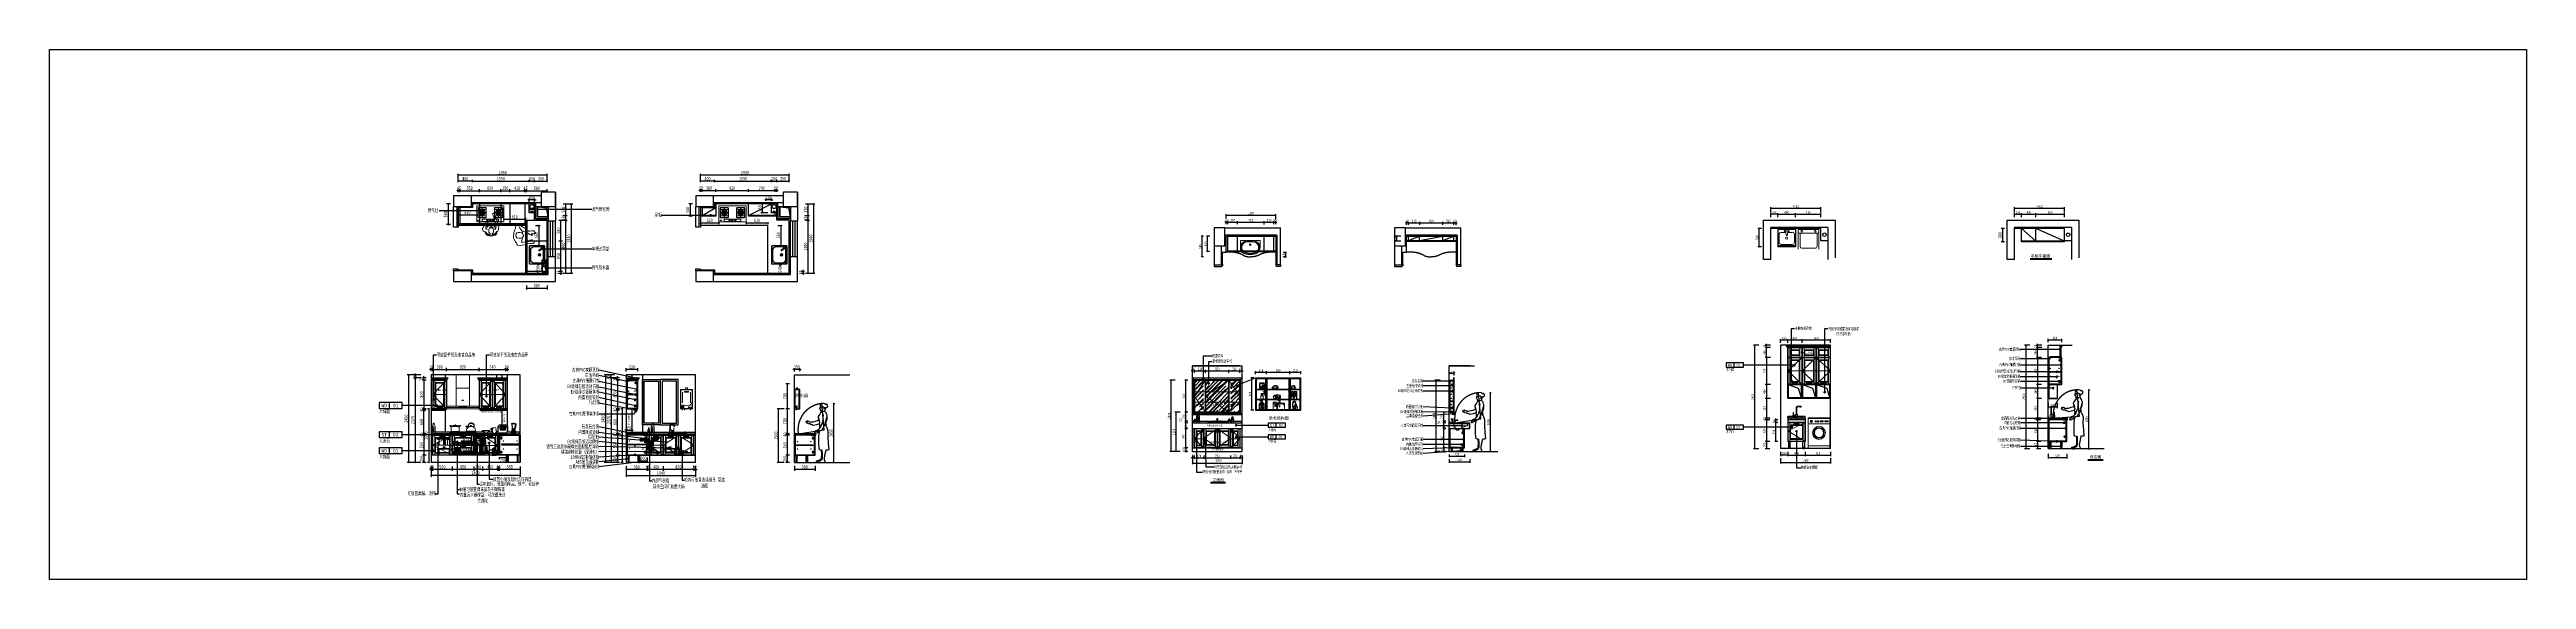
# Model space of a CAD drawing. Header units: millimetres. Extents: x 3104083 to 3173399, y -3165492 to -3044687.
# Drawn here: x 3104083 to 3173399, y -3144882 to -3130053 of the extents above; entities that cross this region are included whole.
import ezdxf
from ezdxf.enums import TextEntityAlignment as Align

# ---------------------------------------------------------------- set-up
doc = ezdxf.new("R2010")
doc.units = ezdxf.units.MM
doc.header["$LTSCALE"] = 500
doc.header["$MEASUREMENT"] = 0
doc.header["$PDMODE"] = 2
doc.linetypes.add('ACAD_ISO03W100', pattern=[30, 12, -18])
doc.linetypes.add('DASHDOTX2', pattern=[50.8, 25.4, -12.7, 0, -12.7])
doc.layers.get('0').update_dxf_attribs({"linetype": 'CONTINUOUS'})
doc.layers.get('DEFPOINTS').update_dxf_attribs({"linetype": 'CONTINUOUS'})
for name, color, linetype in [('1', 1, 'CONTINUOUS'), ('D-节点尺寸', 5, 'CONTINUOUS'), ('P-完成面', 3, 'CONTINUOUS'), ('W-基础引线', 35, 'CONTINUOUS'), ('W-文字', 35, 'CONTINUOUS'), ('ZB_厨柜', 7, 'CONTINUOUS'), ('zb厨柜', 7, 'CONTINUOUS'), ('台面', 4, 'CONTINUOUS'), ('柜体', 2, 'CONTINUOUS'), ('门窗柱', 251, 'CONTINUOUS')]:
    doc.layers.add(name, color=color, linetype=linetype)
for name, color, linetype, lineweight in [('zb装饰', 252, 'CONTINUOUS', 5), ('zb辅助', 250, 'CONTINUOUS', 15), ('五金辅助件', 25, 'CONTINUOUS', 13), ('墙体', 6, 'CONTINUOUS', 25), ('家具1', 65, 'CONTINUOUS', 9), ('标注', 7, 'CONTINUOUS', 25), ('电器', 85, 'CONTINUOUS', 15), ('辅助线', 252, 'CONTINUOUS', 13)]:
    doc.layers.add(name, color=color, linetype=linetype, lineweight=lineweight)
doc.styles.add('DIM', font='SimSun.ttf', dxfattribs={"width": 0.7})
doc.styles.add('NAME-1', font='SIMHEI.TTF')
doc.styles.add('STYLE1', font='SimSun.ttf')
doc.styles.add('STYLE4', font='dutcheb.ttf')
doc.styles.add('WORD-1', font='SimSun.ttf', dxfattribs={"width": 0.7})
doc.styles.add('Word-w', font='SimSun.ttf', dxfattribs={"width": 0.7})
doc.styles.add('ZB_宋体', font='SimSun.ttf', dxfattribs={"height": 80})
doc.styles.add('工程字', font='gbenor.shx', dxfattribs={"bigfont": 'gbcbig.shx'})
doc.styles.add('平面图尺寸', font='SimSun.ttf', dxfattribs={"height": 110})
doc.dimstyles.new('30', dxfattribs={"dimscale": 30, "dimtxt": 2.5, "dimasz": 1, "dimexe": 1, "dimexo": 1, "dimgap": 0.5, "dimtad": 1, "dimdec": 0, "dimzin": 0, "dimdsep": 46, "dimtxsty": 'DIM', "dimblk": 'ARCHTICK', "dimcen": 0, "dimclrd": 5, "dimclre": 5, "dimclrt": 35, "dimadec": 0, "dimazin": 0, "dimtfac": 0.5, "dimtdec": 0, "dimtix": 1, "dimtmove": 2, "dimatfit": 2, "dimldrblk": 'A', "dimfxl": 0, "dimtolj": 1, "dimtzin": 0, "dimlwd": -1, "dimlwe": -1, "dimarcsym": 0})
doc.dimstyles.new('40', dxfattribs={"dimscale": 40, "dimtxt": 2.5, "dimasz": 1, "dimexe": 1, "dimexo": 1, "dimgap": 0.5, "dimtad": 1, "dimdec": 0, "dimzin": 0, "dimdsep": 46, "dimtxsty": 'DIM', "dimblk": 'ARCHTICK', "dimcen": 0, "dimclrd": 5, "dimclre": 5, "dimclrt": 35, "dimadec": 0, "dimazin": 0, "dimtfac": 0.5, "dimtdec": 0, "dimtix": 1, "dimtmove": 2, "dimatfit": 2, "dimldrblk": 'A', "dimfxl": 0, "dimtolj": 1, "dimtzin": 0, "dimlwd": -1, "dimlwe": -1, "dimarcsym": 0})
doc.dimstyles.new('基础引线', dxfattribs={"dimtxt": 3, "dimasz": 0.7, "dimexe": 2, "dimexo": 6, "dimgap": 1, "dimtad": 1, "dimdec": 0, "dimdsep": 46, "dimtxsty": 'Standard', "dimblk1": 'A', "dimblk2": 'A', "dimsah": 1, "dimcen": 3, "dimdle": 200, "dimclrd": 256, "dimclre": 256, "dimclrt": 2, "dimadec": 0, "dimazin": 0, "dimtfac": 1, "dimtdec": 0, "dimtix": 1, "dimtmove": 1, "dimatfit": 3, "dimldrblk": 'A', "dimfxl": 0, "dimtvp": 1, "dimtolj": 1, "dimtzin": 0, "dimarcsym": 0})

# ---------------------------------------------------------------- blocks, each defined once
blk = doc.blocks.new('_ArchTick')
at = {"color": 0, "linetype": 'ByBlock', "const_width": 0.4}
blk.add_lwpolyline([(-0.5, -0.5), (0.5, 0.5)], dxfattribs=at)
blk = doc.blocks.new('*D1830')
at = {"layer": 'DEFPOINTS', "color": 0, "ltscale": 100}
for p in [(3137058, -3134972), (3137328, -3134882), (3137328, -3134972)]:
    blk.add_point(p, dxfattribs=at)
at = {"layer": 'P-完成面', "color": 5, "ltscale": 100}
for p, q in [((3137058, -3134942), (3137058, -3134852)), ((3137058, -3134882), (3137328, -3134882)), ((3137328, -3134942), (3137328, -3134852))]:
    blk.add_line(p, q, dxfattribs=at)
at = {"layer": 'P-完成面', "color": 5, "ltscale": 100, "xscale": 30, "yscale": 30, "zscale": 30, "rotation": 180}
blk.add_blockref('_ArchTick', (3137058, -3134882), dxfattribs=at)
at = {"layer": 'P-完成面', "color": 5, "ltscale": 100, "xscale": 30, "yscale": 30, "zscale": 30}
blk.add_blockref('_ArchTick', (3137328, -3134882), dxfattribs=at)
at = {"layer": 'P-完成面', "color": 35, "ltscale": 100, "insert": (3137193, -3134830), "char_height": 75, "attachment_point": 5, "style": 'DIM'}
blk.add_mtext('\\A1;270', dxfattribs=at)
blk = doc.blocks.new('A')
for p, q in [((-0.4, 0), (-2.1, 0)), ((-1.4, 1.1), (-1.1, 1.4)), ((-1.4, 1.1), (-0.4, 0)), ((-1.4, -1.1), (-0.4, 0)), ((-1.1, 1.4), (0, 0)), ((-1.1, -1.4), (0, 0)), ((-1.4, -1.1), (-1.1, -1.4))]:
    blk.add_line(p, q)
for points in [[(-1.4, 1.1), (-1.1, 1.4), (-0.4, 0), (0, 0)], [(-1.4, -1.1), (-1.1, -1.4), (-0.4, 0), (0, 0)]]:
    blk.add_solid(points)
blk = doc.blocks.new('*D1831')
at = {"layer": 'DEFPOINTS', "color": 0, "ltscale": 100}
for p in [(3137328, -3134972), (3138078, -3134882), (3138078, -3134975)]:
    blk.add_point(p, dxfattribs=at)
at = {"layer": 'P-完成面', "color": 5, "ltscale": 100}
for p, q in [((3137328, -3134942), (3137328, -3134852)), ((3137328, -3134882), (3138078, -3134882)), ((3138078, -3134945), (3138078, -3134852))]:
    blk.add_line(p, q, dxfattribs=at)
at = {"layer": 'P-完成面', "color": 5, "ltscale": 100, "xscale": 30, "yscale": 30, "zscale": 30, "rotation": 180}
blk.add_blockref('_ArchTick', (3137328, -3134882), dxfattribs=at)
at = {"layer": 'P-完成面', "color": 5, "ltscale": 100, "xscale": 30, "yscale": 30, "zscale": 30}
blk.add_blockref('_ArchTick', (3138078, -3134882), dxfattribs=at)
at = {"layer": 'P-完成面', "color": 35, "ltscale": 100, "insert": (3137703, -3134830), "char_height": 75, "attachment_point": 5, "style": 'DIM'}
blk.add_mtext('\\A1;750', dxfattribs=at)
blk = doc.blocks.new('*D1832')
at = {"layer": 'DEFPOINTS', "color": 0, "ltscale": 100}
for p in [(3138078, -3134975), (3138348, -3134882), (3138348, -3134972)]:
    blk.add_point(p, dxfattribs=at)
at = {"layer": 'P-完成面', "color": 5, "ltscale": 100}
for p, q in [((3138078, -3134945), (3138078, -3134852)), ((3138078, -3134882), (3138348, -3134882)), ((3138348, -3134942), (3138348, -3134852))]:
    blk.add_line(p, q, dxfattribs=at)
at = {"layer": 'P-完成面', "color": 5, "ltscale": 100, "xscale": 30, "yscale": 30, "zscale": 30, "rotation": 180}
blk.add_blockref('_ArchTick', (3138078, -3134882), dxfattribs=at)
at = {"layer": 'P-完成面', "color": 5, "ltscale": 100, "xscale": 30, "yscale": 30, "zscale": 30}
blk.add_blockref('_ArchTick', (3138348, -3134882), dxfattribs=at)
at = {"layer": 'P-完成面', "color": 35, "ltscale": 100, "insert": (3138213, -3134830), "char_height": 75, "attachment_point": 5, "style": 'DIM'}
blk.add_mtext('\\A1;270', dxfattribs=at)
blk = doc.blocks.new('*D1833')
at = {"layer": 'DEFPOINTS', "color": 0, "ltscale": 100}
for p in [(3137008, -3134815), (3138398, -3134689), (3138398, -3134972)]:
    blk.add_point(p, dxfattribs=at)
at = {"layer": 'P-完成面', "color": 5, "ltscale": 100}
for p, q in [((3137008, -3134785), (3137008, -3134659)), ((3137008, -3134689), (3138398, -3134689)), ((3138398, -3134809), (3138398, -3134659))]:
    blk.add_line(p, q, dxfattribs=at)
at = {"layer": 'P-完成面', "color": 5, "ltscale": 100, "xscale": 30, "yscale": 30, "zscale": 30, "rotation": 180}
blk.add_blockref('_ArchTick', (3137008, -3134689), dxfattribs=at)
at = {"layer": 'P-完成面', "color": 5, "ltscale": 100, "xscale": 30, "yscale": 30, "zscale": 30}
blk.add_blockref('_ArchTick', (3138398, -3134689), dxfattribs=at)
at = {"layer": 'P-完成面', "color": 35, "ltscale": 100, "insert": (3137703, -3134636), "char_height": 75, "attachment_point": 5, "style": 'DIM'}
blk.add_mtext('\\A1;1390', dxfattribs=at)
blk = doc.blocks.new('*D1834')
at = {"layer": 'DEFPOINTS', "color": 0, "ltscale": 100}
for p in [(3137008, -3134882), (3137008, -3134972), (3137058, -3134972)]:
    blk.add_point(p, dxfattribs=at)
at = {"layer": 'P-完成面', "color": 5, "ltscale": 100}
for p, q in [((3137008, -3134882), (3136978, -3134882)), ((3137008, -3134942), (3137008, -3134852)), ((3137058, -3134882), (3137008, -3134882)), ((3137058, -3134942), (3137058, -3134852)), ((3137058, -3134882), (3137088, -3134882))]:
    blk.add_line(p, q, dxfattribs=at)
at = {"layer": 'P-完成面', "color": 5, "ltscale": 100, "xscale": 30, "yscale": 30, "zscale": 30}
blk.add_blockref('_ArchTick', (3137008, -3134882), dxfattribs=at)
at = {"layer": 'P-完成面', "color": 5, "ltscale": 100, "xscale": 30, "yscale": 30, "zscale": 30, "rotation": 180}
blk.add_blockref('_ArchTick', (3137058, -3134882), dxfattribs=at)
at = {"layer": 'P-完成面', "color": 35, "ltscale": 100, "insert": (3137033, -3134830), "char_height": 75, "attachment_point": 5, "style": 'DIM'}
blk.add_mtext('\\A1;50', dxfattribs=at)
blk = doc.blocks.new('wf')
at = {"layer": '电器', "lineweight": 9}
blk.add_lwpolyline([(269565, -158026), (269565, -157824), (270115, -157824), (270115, -158031)], dxfattribs=at)
for points, knots in [([(269818, -157824), (269818, -157824), (269710, -157824), (269710, -157824), (269710, -157824), (269714, -157841), (269688, -157848), (269663, -157855), (269565, -157898), (269565, -158026), (269565, -158154), (269671, -158224), (269840, -158224)], [0, 0, 0, 0, 1, 1, 1, 2, 2, 2, 3, 3, 3, 4, 4, 4, 4]), ([(269823, -157849), (269823, -157849), (269766, -157849), (269766, -157849), (269766, -157849), (269666, -157861), (269624, -157920), (269582, -157979), (269569, -158103), (269658, -158154), (269747, -158204), (269786, -158197), (269839, -158197), (269839, -158197), (269840, -158197), (269840, -158197), (269893, -158197), (269931, -158204), (270021, -158154), (270110, -158103), (270097, -157979), (270055, -157920), (270012, -157861), (269913, -157849), (269913, -157849), (269913, -157849), (269855, -157849), (269855, -157849), (269855, -157849), (269823, -157849), (269823, -157849)], [0, 0, 0, 0, 1, 1, 1, 2, 2, 2, 3, 3, 3, 4, 4, 4, 5, 5, 5, 6, 6, 6, 7, 7, 7, 8, 8, 8, 9, 9, 9, 10, 10, 10, 10]), ([(269855, -157859), (269855, -157859), (269934, -157856), (269996, -157885), (270058, -157913), (270088, -157997), (270074, -158054), (270059, -158114), (270022, -158178), (269841, -158185), (269841, -158185), (269838, -158185), (269838, -158185), (269657, -158178), (269620, -158114), (269605, -158054), (269591, -157997), (269620, -157913), (269683, -157885), (269745, -157856), (269823, -157859), (269823, -157859), (269823, -157859), (269855, -157859), (269855, -157859)], [0, 0, 0, 0, 1, 1, 1, 2, 2, 2, 3, 3, 3, 4, 4, 4, 5, 5, 5, 6, 6, 6, 7, 7, 7, 8, 8, 8, 8]), ([(269839, -157963), (269851, -157963), (269860, -157954), (269860, -157942), (269860, -157930), (269851, -157920), (269839, -157920), (269827, -157920), (269817, -157930), (269817, -157942), (269817, -157954), (269827, -157963), (269839, -157963), (269839, -157963), (269839, -157963), (269839, -157963)], [0, 0, 0, 0, 1, 1, 1, 2, 2, 2, 3, 3, 3, 4, 4, 4, 5, 5, 5, 5]), ([(269839, -157956), (269846, -157956), (269853, -157949), (269853, -157942), (269853, -157934), (269846, -157928), (269839, -157928), (269831, -157928), (269825, -157934), (269825, -157942), (269825, -157949), (269831, -157956), (269839, -157956), (269839, -157956), (269839, -157956), (269839, -157956)], [0, 0, 0, 0, 1, 1, 1, 2, 2, 2, 3, 3, 3, 4, 4, 4, 5, 5, 5, 5]), ([(269861, -157824), (269861, -157824), (269969, -157824), (269969, -157824), (269969, -157824), (269964, -157841), (269990, -157848), (270016, -157855), (270114, -157898), (270114, -158026), (270114, -158154), (270008, -158224), (269839, -158224)], [0, 0, 0, 0, 1, 1, 1, 2, 2, 2, 3, 3, 3, 4, 4, 4, 4])]:
    blk.add_open_spline(points, degree=3, knots=knots, dxfattribs=at)
blk = doc.blocks.new('*D1835')
at = {"layer": 'DEFPOINTS', "color": 0, "ltscale": 100}
for p in [(3138582, -3135725), (3138583, -3135855), (3138673, -3135855)]:
    blk.add_point(p, dxfattribs=at)
at = {"layer": 'P-完成面', "color": 5, "ltscale": 100}
for p, q in [((3138612, -3135725), (3138703, -3135725)), ((3138613, -3135855), (3138703, -3135855)), ((3138673, -3135725), (3138673, -3135855))]:
    blk.add_line(p, q, dxfattribs=at)
at = {"layer": 'P-完成面', "color": 5, "ltscale": 100, "xscale": 30, "yscale": 30, "zscale": 30}
for p, rotation in [((3138673, -3135725), 90), ((3138673, -3135855), 270)]:
    blk.add_blockref('_ArchTick', p, dxfattribs=dict(at, rotation=rotation))
at = {"layer": 'P-完成面', "color": 35, "ltscale": 100, "insert": (3138620, -3135790), "char_height": 75, "attachment_point": 5, "rotation": 90, "style": 'DIM'}
blk.add_mtext('\\A1;130', dxfattribs=at)
blk = doc.blocks.new('*D1836')
at = {"layer": 'DEFPOINTS', "color": 0, "ltscale": 100}
for p in [(3136488, -3135275), (3136578, -3135705), (3136581, -3135275)]:
    blk.add_point(p, dxfattribs=at)
at = {"layer": 'P-完成面', "color": 5, "ltscale": 100}
for p, q in [((3136551, -3135275), (3136458, -3135275)), ((3136548, -3135705), (3136458, -3135705)), ((3136488, -3135705), (3136488, -3135275))]:
    blk.add_line(p, q, dxfattribs=at)
at = {"layer": 'P-完成面', "color": 5, "ltscale": 100, "xscale": 30, "yscale": 30, "zscale": 30}
for p, rotation in [((3136488, -3135275), 90), ((3136488, -3135705), 270)]:
    blk.add_blockref('_ArchTick', p, dxfattribs=dict(at, rotation=rotation))
at = {"layer": 'P-完成面', "color": 35, "ltscale": 100, "insert": (3136436, -3135490), "char_height": 75, "attachment_point": 5, "rotation": 90, "style": 'DIM'}
blk.add_mtext('\\A1;430', dxfattribs=at)
blk = doc.blocks.new('*D1837')
at = {"layer": 'DEFPOINTS', "color": 0, "ltscale": 100}
for p in [(3136340, -3135275), (3136411, -3135275), (3136411, -3135855)]:
    blk.add_point(p, dxfattribs=at)
at = {"layer": 'P-完成面', "color": 5, "ltscale": 100}
for p, q in [((3136381, -3135275), (3136310, -3135275)), ((3136381, -3135855), (3136310, -3135855)), ((3136340, -3135855), (3136340, -3135275))]:
    blk.add_line(p, q, dxfattribs=at)
at = {"layer": 'P-完成面', "color": 5, "ltscale": 100, "xscale": 30, "yscale": 30, "zscale": 30}
for p, rotation in [((3136340, -3135275), 90), ((3136340, -3135855), 270)]:
    blk.add_blockref('_ArchTick', p, dxfattribs=dict(at, rotation=rotation))
at = {"layer": 'P-完成面', "color": 35, "ltscale": 100, "insert": (3136287, -3135565), "char_height": 75, "attachment_point": 5, "rotation": 90, "style": 'DIM'}
blk.add_mtext('\\A1;580', dxfattribs=at)
blk = doc.blocks.new('*D1838')
at = {"layer": 'DEFPOINTS', "color": 0, "ltscale": 100}
for p in [(3138348, -3134972), (3138398, -3134882), (3138398, -3134972)]:
    blk.add_point(p, dxfattribs=at)
at = {"layer": 'P-完成面', "color": 5, "ltscale": 100}
for p, q in [((3138348, -3134882), (3138318, -3134882)), ((3138348, -3134942), (3138348, -3134852)), ((3138348, -3134882), (3138398, -3134882)), ((3138398, -3134942), (3138398, -3134852)), ((3138398, -3134882), (3138428, -3134882))]:
    blk.add_line(p, q, dxfattribs=at)
at = {"layer": 'P-完成面', "color": 5, "ltscale": 100, "xscale": 30, "yscale": 30, "zscale": 30}
blk.add_blockref('_ArchTick', (3138348, -3134882), dxfattribs=at)
at = {"layer": 'P-完成面', "color": 5, "ltscale": 100, "xscale": 30, "yscale": 30, "zscale": 30, "rotation": 180}
blk.add_blockref('_ArchTick', (3138398, -3134882), dxfattribs=at)
at = {"layer": 'P-完成面', "color": 35, "ltscale": 100, "insert": (3138373, -3134830), "char_height": 75, "attachment_point": 5, "style": 'DIM'}
blk.add_mtext('\\A1;50', dxfattribs=at)
blk = doc.blocks.new('*D1839')
at = {"layer": 'DEFPOINTS', "color": 0, "ltscale": 100}
for p in [(3142116, -3134987), (3142426, -3134904), (3142426, -3134987)]:
    blk.add_point(p, dxfattribs=at)
at = {"layer": 'P-完成面', "color": 5, "ltscale": 100}
for p, q in [((3142116, -3134957), (3142116, -3134874)), ((3142116, -3134904), (3142426, -3134904)), ((3142426, -3134957), (3142426, -3134874))]:
    blk.add_line(p, q, dxfattribs=at)
at = {"layer": 'P-完成面', "color": 5, "ltscale": 100, "xscale": 30, "yscale": 30, "zscale": 30, "rotation": 180}
blk.add_blockref('_ArchTick', (3142116, -3134904), dxfattribs=at)
at = {"layer": 'P-完成面', "color": 5, "ltscale": 100, "xscale": 30, "yscale": 30, "zscale": 30}
blk.add_blockref('_ArchTick', (3142426, -3134904), dxfattribs=at)
at = {"layer": 'P-完成面', "color": 35, "ltscale": 100, "insert": (3142271, -3134851), "char_height": 75, "attachment_point": 5, "style": 'DIM'}
blk.add_mtext('\\A1;310', dxfattribs=at)
blk = doc.blocks.new('*D1840')
at = {"layer": 'DEFPOINTS', "color": 0, "ltscale": 100}
for p in [(3142426, -3134987), (3143076, -3134904), (3143076, -3134987)]:
    blk.add_point(p, dxfattribs=at)
at = {"layer": 'P-完成面', "color": 5, "ltscale": 100}
for p, q in [((3142426, -3134957), (3142426, -3134874)), ((3142426, -3134904), (3143076, -3134904)), ((3143076, -3134957), (3143076, -3134874))]:
    blk.add_line(p, q, dxfattribs=at)
at = {"layer": 'P-完成面', "color": 5, "ltscale": 100, "xscale": 30, "yscale": 30, "zscale": 30, "rotation": 180}
blk.add_blockref('_ArchTick', (3142426, -3134904), dxfattribs=at)
at = {"layer": 'P-完成面', "color": 5, "ltscale": 100, "xscale": 30, "yscale": 30, "zscale": 30}
blk.add_blockref('_ArchTick', (3143076, -3134904), dxfattribs=at)
at = {"layer": 'P-完成面', "color": 35, "ltscale": 100, "insert": (3142751, -3134851), "char_height": 75, "attachment_point": 5, "style": 'DIM'}
blk.add_mtext('\\A1;650', dxfattribs=at)
blk = doc.blocks.new('*D1841')
at = {"layer": 'DEFPOINTS', "color": 0, "ltscale": 100}
for p in [(3143076, -3134987), (3143386, -3134904), (3143386, -3134987)]:
    blk.add_point(p, dxfattribs=at)
at = {"layer": 'P-完成面', "color": 5, "ltscale": 100}
for p, q in [((3143076, -3134957), (3143076, -3134874)), ((3143076, -3134904), (3143386, -3134904)), ((3143386, -3134957), (3143386, -3134874))]:
    blk.add_line(p, q, dxfattribs=at)
at = {"layer": 'P-完成面', "color": 5, "ltscale": 100, "xscale": 30, "yscale": 30, "zscale": 30, "rotation": 180}
blk.add_blockref('_ArchTick', (3143076, -3134904), dxfattribs=at)
at = {"layer": 'P-完成面', "color": 5, "ltscale": 100, "xscale": 30, "yscale": 30, "zscale": 30}
blk.add_blockref('_ArchTick', (3143386, -3134904), dxfattribs=at)
at = {"layer": 'P-完成面', "color": 35, "ltscale": 100, "insert": (3143231, -3134851), "char_height": 75, "attachment_point": 5, "style": 'DIM'}
blk.add_mtext('\\A1;310', dxfattribs=at)
blk = doc.blocks.new('*D1842')
at = {"layer": 'DEFPOINTS', "color": 0, "ltscale": 100}
for p in [(3141782, -3135415), (3141929, -3135275), (3141929, -3135415)]:
    blk.add_point(p, dxfattribs=at)
at = {"layer": 'P-完成面', "color": 5, "ltscale": 100}
for p, q in [((3141899, -3135275), (3141752, -3135275)), ((3141899, -3135415), (3141752, -3135415)), ((3141782, -3135275), (3141782, -3135415))]:
    blk.add_line(p, q, dxfattribs=at)
at = {"layer": 'P-完成面', "color": 5, "ltscale": 100, "xscale": 30, "yscale": 30, "zscale": 30}
for p, rotation in [((3141782, -3135275), 90), ((3141782, -3135415), 270)]:
    blk.add_blockref('_ArchTick', p, dxfattribs=dict(at, rotation=rotation))
at = {"layer": 'P-完成面', "color": 35, "ltscale": 100, "insert": (3141730, -3135345), "char_height": 75, "attachment_point": 5, "rotation": 90, "style": 'DIM'}
blk.add_mtext('\\A1;140', dxfattribs=at)
blk = doc.blocks.new('*D1843')
at = {"layer": 'DEFPOINTS', "color": 0, "ltscale": 100}
for p in [(3143386, -3134987), (3143446, -3134904), (3143446, -3134994)]:
    blk.add_point(p, dxfattribs=at)
at = {"layer": 'P-完成面', "color": 5, "ltscale": 100}
for p, q in [((3143386, -3134904), (3143356, -3134904)), ((3143386, -3134957), (3143386, -3134874)), ((3143386, -3134904), (3143446, -3134904)), ((3143446, -3134964), (3143446, -3134874)), ((3143446, -3134904), (3143476, -3134904))]:
    blk.add_line(p, q, dxfattribs=at)
at = {"layer": 'P-完成面', "color": 5, "ltscale": 100, "xscale": 30, "yscale": 30, "zscale": 30}
blk.add_blockref('_ArchTick', (3143386, -3134904), dxfattribs=at)
at = {"layer": 'P-完成面', "color": 5, "ltscale": 100, "xscale": 30, "yscale": 30, "zscale": 30, "rotation": 180}
blk.add_blockref('_ArchTick', (3143446, -3134904), dxfattribs=at)
at = {"layer": 'P-完成面', "color": 35, "ltscale": 100, "insert": (3143416, -3134851), "char_height": 75, "attachment_point": 5, "style": 'DIM'}
blk.add_mtext('\\A1;60', dxfattribs=at)
blk = doc.blocks.new('*D1844')
at = {"layer": 'DEFPOINTS', "color": 0, "ltscale": 100}
for p in [(3142056, -3134904), (3142056, -3134986), (3142116, -3134987)]:
    blk.add_point(p, dxfattribs=at)
at = {"layer": 'P-完成面', "color": 5, "ltscale": 100}
for p, q in [((3142056, -3134904), (3142026, -3134904)), ((3142056, -3134956), (3142056, -3134874)), ((3142116, -3134904), (3142056, -3134904)), ((3142116, -3134957), (3142116, -3134874)), ((3142116, -3134904), (3142146, -3134904))]:
    blk.add_line(p, q, dxfattribs=at)
at = {"layer": 'P-完成面', "color": 5, "ltscale": 100, "xscale": 30, "yscale": 30, "zscale": 30}
blk.add_blockref('_ArchTick', (3142056, -3134904), dxfattribs=at)
at = {"layer": 'P-完成面', "color": 5, "ltscale": 100, "xscale": 30, "yscale": 30, "zscale": 30, "rotation": 180}
blk.add_blockref('_ArchTick', (3142116, -3134904), dxfattribs=at)
at = {"layer": 'P-完成面', "color": 35, "ltscale": 100, "insert": (3142086, -3134851), "char_height": 75, "attachment_point": 5, "style": 'DIM'}
blk.add_mtext('\\A1;60', dxfattribs=at)
blk = doc.blocks.new('*D1845')
at = {"layer": 'DEFPOINTS', "color": 0, "ltscale": 100}
for p in [(3136125, -3139128), (3136435, -3139042), (3136435, -3139128)]:
    blk.add_point(p, dxfattribs=at)
at = {"layer": 'P-完成面', "color": 5, "ltscale": 100}
for p, q in [((3136125, -3139098), (3136125, -3139012)), ((3136125, -3139042), (3136435, -3139042)), ((3136435, -3139098), (3136435, -3139012))]:
    blk.add_line(p, q, dxfattribs=at)
at = {"layer": 'P-完成面', "color": 5, "ltscale": 100, "xscale": 30, "yscale": 30, "zscale": 30, "rotation": 180}
blk.add_blockref('_ArchTick', (3136125, -3139042), dxfattribs=at)
at = {"layer": 'P-完成面', "color": 5, "ltscale": 100, "xscale": 30, "yscale": 30, "zscale": 30}
blk.add_blockref('_ArchTick', (3136435, -3139042), dxfattribs=at)
at = {"layer": 'P-完成面', "color": 35, "ltscale": 100, "insert": (3136280, -3138990), "char_height": 75, "attachment_point": 5, "style": 'DIM'}
blk.add_mtext('\\A1;310', dxfattribs=at)
blk = doc.blocks.new('*D1846')
at = {"layer": 'DEFPOINTS', "color": 0, "ltscale": 100}
for p in [(3136435, -3139128), (3137085, -3139042), (3137085, -3139128)]:
    blk.add_point(p, dxfattribs=at)
at = {"layer": 'P-完成面', "color": 5, "ltscale": 100}
for p, q in [((3136435, -3139098), (3136435, -3139012)), ((3136435, -3139042), (3137085, -3139042)), ((3137085, -3139098), (3137085, -3139012))]:
    blk.add_line(p, q, dxfattribs=at)
at = {"layer": 'P-完成面', "color": 5, "ltscale": 100, "xscale": 30, "yscale": 30, "zscale": 30, "rotation": 180}
blk.add_blockref('_ArchTick', (3136435, -3139042), dxfattribs=at)
at = {"layer": 'P-完成面', "color": 5, "ltscale": 100, "xscale": 30, "yscale": 30, "zscale": 30}
blk.add_blockref('_ArchTick', (3137085, -3139042), dxfattribs=at)
at = {"layer": 'P-完成面', "color": 35, "ltscale": 100, "insert": (3136760, -3138990), "char_height": 75, "attachment_point": 5, "style": 'DIM'}
blk.add_mtext('\\A1;650', dxfattribs=at)
blk = doc.blocks.new('*D1847')
at = {"layer": 'DEFPOINTS', "color": 0, "ltscale": 100}
for p in [(3137085, -3139128), (3137395, -3139042), (3137395, -3139128)]:
    blk.add_point(p, dxfattribs=at)
at = {"layer": 'P-完成面', "color": 5, "ltscale": 100}
for p, q in [((3137085, -3139098), (3137085, -3139012)), ((3137085, -3139042), (3137395, -3139042)), ((3137395, -3139098), (3137395, -3139012))]:
    blk.add_line(p, q, dxfattribs=at)
at = {"layer": 'P-完成面', "color": 5, "ltscale": 100, "xscale": 30, "yscale": 30, "zscale": 30, "rotation": 180}
blk.add_blockref('_ArchTick', (3137085, -3139042), dxfattribs=at)
at = {"layer": 'P-完成面', "color": 5, "ltscale": 100, "xscale": 30, "yscale": 30, "zscale": 30}
blk.add_blockref('_ArchTick', (3137395, -3139042), dxfattribs=at)
at = {"layer": 'P-完成面', "color": 35, "ltscale": 100, "insert": (3137240, -3138990), "char_height": 75, "attachment_point": 5, "style": 'DIM'}
blk.add_mtext('\\A1;310', dxfattribs=at)
blk = doc.blocks.new('*D1848')
at = {"layer": 'DEFPOINTS', "color": 0, "ltscale": 100}
for p in [(3136065, -3139042), (3136065, -3139123), (3136125, -3139128)]:
    blk.add_point(p, dxfattribs=at)
at = {"layer": 'P-完成面', "color": 5, "ltscale": 100}
for p, q in [((3136065, -3139042), (3136035, -3139042)), ((3136065, -3139093), (3136065, -3139012)), ((3136125, -3139042), (3136065, -3139042)), ((3136125, -3139098), (3136125, -3139012)), ((3136125, -3139042), (3136155, -3139042))]:
    blk.add_line(p, q, dxfattribs=at)
at = {"layer": 'P-完成面', "color": 5, "ltscale": 100, "xscale": 30, "yscale": 30, "zscale": 30}
blk.add_blockref('_ArchTick', (3136065, -3139042), dxfattribs=at)
at = {"layer": 'P-完成面', "color": 5, "ltscale": 100, "xscale": 30, "yscale": 30, "zscale": 30, "rotation": 180}
blk.add_blockref('_ArchTick', (3136125, -3139042), dxfattribs=at)
at = {"layer": 'P-完成面', "color": 35, "ltscale": 100, "insert": (3136095, -3138990), "char_height": 75, "attachment_point": 5, "style": 'DIM'}
blk.add_mtext('\\A1;60', dxfattribs=at)
blk = doc.blocks.new('*D1849')
at = {"layer": 'DEFPOINTS', "color": 0, "ltscale": 100}
for p in [(3137395, -3139128), (3137455, -3139042), (3137455, -3139124)]:
    blk.add_point(p, dxfattribs=at)
at = {"layer": 'P-完成面', "color": 5, "ltscale": 100}
for p, q in [((3137395, -3139042), (3137365, -3139042)), ((3137395, -3139098), (3137395, -3139012)), ((3137395, -3139042), (3137455, -3139042)), ((3137455, -3139094), (3137455, -3139012)), ((3137455, -3139042), (3137485, -3139042))]:
    blk.add_line(p, q, dxfattribs=at)
at = {"layer": 'P-完成面', "color": 5, "ltscale": 100, "xscale": 30, "yscale": 30, "zscale": 30}
blk.add_blockref('_ArchTick', (3137395, -3139042), dxfattribs=at)
at = {"layer": 'P-完成面', "color": 5, "ltscale": 100, "xscale": 30, "yscale": 30, "zscale": 30, "rotation": 180}
blk.add_blockref('_ArchTick', (3137455, -3139042), dxfattribs=at)
at = {"layer": 'P-完成面', "color": 35, "ltscale": 100, "insert": (3137425, -3138990), "char_height": 75, "attachment_point": 5, "style": 'DIM'}
blk.add_mtext('\\A1;60', dxfattribs=at)
blk = doc.blocks.new('*D1850')
at = {"layer": 'DEFPOINTS', "color": 0, "ltscale": 100}
for p in [(3137830, -3139170), (3138140, -3139084), (3138140, -3139170)]:
    blk.add_point(p, dxfattribs=at)
at = {"layer": 'P-完成面', "color": 5, "ltscale": 100}
for p, q in [((3137830, -3139140), (3137830, -3139054)), ((3137830, -3139084), (3138140, -3139084)), ((3138140, -3139140), (3138140, -3139054))]:
    blk.add_line(p, q, dxfattribs=at)
at = {"layer": 'P-完成面', "color": 5, "ltscale": 100, "xscale": 30, "yscale": 30, "zscale": 30, "rotation": 180}
blk.add_blockref('_ArchTick', (3137830, -3139084), dxfattribs=at)
at = {"layer": 'P-完成面', "color": 5, "ltscale": 100, "xscale": 30, "yscale": 30, "zscale": 30}
blk.add_blockref('_ArchTick', (3138140, -3139084), dxfattribs=at)
at = {"layer": 'P-完成面', "color": 35, "ltscale": 100, "insert": (3137985, -3139032), "char_height": 75, "attachment_point": 5, "style": 'DIM'}
blk.add_mtext('\\A1;310', dxfattribs=at)
blk = doc.blocks.new('*D1851')
at = {"layer": 'DEFPOINTS', "color": 0, "ltscale": 100}
for p in [(3138140, -3139170), (3138790, -3139084), (3138790, -3139170)]:
    blk.add_point(p, dxfattribs=at)
at = {"layer": 'P-完成面', "color": 5, "ltscale": 100}
for p, q in [((3138140, -3139140), (3138140, -3139054)), ((3138140, -3139084), (3138790, -3139084)), ((3138790, -3139140), (3138790, -3139054))]:
    blk.add_line(p, q, dxfattribs=at)
at = {"layer": 'P-完成面', "color": 5, "ltscale": 100, "xscale": 30, "yscale": 30, "zscale": 30, "rotation": 180}
blk.add_blockref('_ArchTick', (3138140, -3139084), dxfattribs=at)
at = {"layer": 'P-完成面', "color": 5, "ltscale": 100, "xscale": 30, "yscale": 30, "zscale": 30}
blk.add_blockref('_ArchTick', (3138790, -3139084), dxfattribs=at)
at = {"layer": 'P-完成面', "color": 35, "ltscale": 100, "insert": (3138465, -3139032), "char_height": 75, "attachment_point": 5, "style": 'DIM'}
blk.add_mtext('\\A1;650', dxfattribs=at)
blk = doc.blocks.new('*D1852')
at = {"layer": 'DEFPOINTS', "color": 0, "ltscale": 100}
for p in [(3138790, -3139170), (3139100, -3139084), (3139100, -3139170)]:
    blk.add_point(p, dxfattribs=at)
at = {"layer": 'P-完成面', "color": 5, "ltscale": 100}
for p, q in [((3138790, -3139140), (3138790, -3139054)), ((3138790, -3139084), (3139100, -3139084)), ((3139100, -3139140), (3139100, -3139054))]:
    blk.add_line(p, q, dxfattribs=at)
at = {"layer": 'P-完成面', "color": 5, "ltscale": 100, "xscale": 30, "yscale": 30, "zscale": 30, "rotation": 180}
blk.add_blockref('_ArchTick', (3138790, -3139084), dxfattribs=at)
at = {"layer": 'P-完成面', "color": 5, "ltscale": 100, "xscale": 30, "yscale": 30, "zscale": 30}
blk.add_blockref('_ArchTick', (3139100, -3139084), dxfattribs=at)
at = {"layer": 'P-完成面', "color": 35, "ltscale": 100, "insert": (3138945, -3139032), "char_height": 75, "attachment_point": 5, "style": 'DIM'}
blk.add_mtext('\\A1;310', dxfattribs=at)
blk = doc.blocks.new('*D1853')
at = {"layer": 'DEFPOINTS', "color": 0, "ltscale": 100}
for p in [(3137732, -3139242), (3137812, -3139242), (3137812, -3140142)]:
    blk.add_point(p, dxfattribs=at)
at = {"layer": 'P-完成面', "color": 5, "ltscale": 100}
for p, q in [((3137782, -3139242), (3137702, -3139242)), ((3137732, -3140142), (3137732, -3139242)), ((3137782, -3140142), (3137702, -3140142))]:
    blk.add_line(p, q, dxfattribs=at)
at = {"layer": 'P-完成面', "color": 5, "ltscale": 100, "xscale": 30, "yscale": 30, "zscale": 30}
for p, rotation in [((3137732, -3139242), 90), ((3137732, -3140142), 270)]:
    blk.add_blockref('_ArchTick', p, dxfattribs=dict(at, rotation=rotation))
at = {"layer": 'P-完成面', "color": 35, "ltscale": 100, "insert": (3137679, -3139692), "char_height": 75, "attachment_point": 5, "rotation": 90, "style": 'DIM'}
blk.add_mtext('\\A1;900', dxfattribs=at)
blk = doc.blocks.new('A$C58015F02')
at = {"layer": 'ZB_厨柜', "color": 251}
for p, q in [((70, 200), (0, 200)), ((0, 0), (0, 200)), ((0, 160), (70, 160)), ((18, 127), (55, 141)), ((18, 127), (18, 77)), ((18, 77), (55, 91)), ((55, 141), (55, 91)), ((70, 0), (70, 200)), ((0, 0), (70, 0))]:
    blk.add_line(p, q, dxfattribs=at)
for centre, radius, start, end in [((25, 121), 5.15, 79.20471, 180.21667), ((25, 118), 5.15, 79.20471, 180.21667), ((25, 115), 5.15, 79.20471, 180.21667), ((27, 132), 5.95, 257.17759, 331.78609), ((27, 129), 5.95, 257.17759, 331.78609), ((26, 126), 3.695e-13, 228.40942, 110), ((26, 123), 3.695e-13, 228.40942, 110), ((27, 126), 5.95, 257.17759, 331.78609), ((26, 120), 3.695e-13, 228.40942, 110)]:
    blk.add_arc(centre, radius, start, end, dxfattribs=at)
blk.add_ellipse((15, 191), major_axis=(10.7, 0), ratio=0.566447, dxfattribs=at)
blk = doc.blocks.new('A$C36225641')
at = {"layer": 'ZB_厨柜', "color": 251}
for p, q in [((12, 112), (57, 112)), ((12, 92), (12, 112)), ((12, 92), (57, 92)), ((13, 112), (13, 155)), ((13, 114), (57, 114)), ((22, 129), (47, 129)), ((25, 129), (25, 154)), ((25, 154), (45, 154)), ((26, 144), (26, 154)), ((26, 144), (43, 144)), ((33, 153), (33, 154)), ((36, 154), (36, 154)), ((43, 144), (43, 154)), ((45, 129), (45, 154)), ((57, 112), (57, 155)), ((57, 112), (57, 92)), ((10, 0), (60, 0))]:
    blk.add_line(p, q, dxfattribs=at)
blk.add_circle((35, 151), 2.87, dxfattribs=at)
for centre, radius, start, end in [((16, 75), 16.4, 104.46138, 162.58937), ((493, 89), 493, 181.04821, 190.0149), ((11, 4), 3.71, 184.44288, 252.24787), ((15, 113), 2.91, 140.71931, 183.04763), ((15, 88), 4.67, 96.51812, 138.62442), ((16, 154), 3.04, 99.45905, 170.54095), ((50, 102), 39, 134.98926, 161.16129), ((35, 57), 102, 78.67418, 101.32582), ((20, 102), 39, 18.83871, 45.01074), ((55, 154), 3.04, 9.45905, 80.54095), ((55, 88), 4.67, 41.37558, 83.48188), ((55, 113), 2.91, 356.95237, 39.28069), ((54, 75), 16.4, 17.41063, 75.53862), ((59, 4), 3.71, 287.75213, 355.55712), ((-423, 89), 493, 349.9851, 358.95179)]:
    blk.add_arc(centre, radius, start, end, dxfattribs=at)
blk = doc.blocks.new('A$C70E90E3C')
at = {"layer": 'ZB_厨柜', "color": 251}
for p, q in [((0, 58), (0, 10)), ((9, 2), (9, 5)), ((9, 5), (62, 5)), ((21, 67), (50, 67)), ((32, 56), (40, 56)), ((62, 2), (62, 5)), ((70, 58), (70, 10)), ((11, 0), (60, 0))]:
    blk.add_line(p, q, dxfattribs=at)
for radius in [5.39, 4.85]:
    blk.add_circle((36, 49), radius, dxfattribs=at)
for centre, radius, start, end in [((21, 40), 27.5, 90.12088, 139.4294), ((9, 16), 11.6, 215.83658, 266.9425), ((11, 2), 2.36, 189.82744, 260.17256), ((35, -4), 106, 82.20901, 97.79099), ((-141, 84), 163, 354.08315, 5.91685), ((43, 44), 16.7, 138.66428, 211.64411), ((32, 54), 2.04, 94.73655, 155.53226), ((29, 46), 5.27, 341.37354, 31.72488), ((30, 46), 4.66, 344.4475, 46.95917), ((42, 46), 4.66, 133.04083, 196.71087), ((43, 47), 5.27, 148.27512, 198.66674), ((39, 54), 2.04, 24.46774, 85.26345), ((30, 44), 15.9, 326.23536, 43.47807), ((212, 84), 163, 174.08315, 185.91685), ((50, 40), 27.5, 40.5706, 89.87912), ((59, 2), 2.36, 279.82744, 350.17256), ((62, 15), 10.2, 269.33423, 327.88669)]:
    blk.add_arc(centre, radius, start, end, dxfattribs=at)
blk.add_ellipse((36, 51), major_axis=(-0.07, -2.06), ratio=0.920379, start_param=-1.570796, end_param=4.712389, dxfattribs=at)
blk = doc.blocks.new('A$C3AE34865')
at = {"layer": 'ZB_厨柜', "color": 251}
for p, q in [((25, 41), (25, 43)), ((25, 43), (98, 43)), ((25, 41), (25, 41)), ((98, 41), (25, 41)), ((38, 153), (47, 143)), ((80, 206), (40, 206)), ((40, 176), (80, 176)), ((75, 216), (45, 216)), ((75, 208), (45, 208)), ((47, 256), (47, 250)), ((47, 143), (54, 153)), ((47, 143), (47, 129)), ((55, 248), (65, 248)), ((55, 233), (65, 233)), ((55, 218), (65, 218)), ((76, 152), (61, 130)), ((61, 130), (80, 130)), ((62, 152), (76, 152)), ((98, 43), (98, 41))]:
    blk.add_line(p, q, dxfattribs=at)
for points in [[(40, 206), (45, 208), (45, 216), (55, 218), (55, 248), (47, 248), (47, 250, 0.250378), (14, 240, -0.823859), (10, 242, -0.218101), (47, 256), (47, 258), (72, 258), (72, 248), (65, 248), (65, 218), (75, 216), (75, 208), (80, 206), (80, 176), (109, 172, -0.241207), (120, 161), (120, 11, -0.241207), (109, 0), (11, 0, -0.241207), (0, 11), (0, 161, -0.241207), (11, 172), (40, 176), (40, 206)], [(49, 93, -0.291434), (54, 103, -0.115692), (64, 103, -0.291434), (69, 93), (69, 83, 0.414214), (64, 73), (54, 73, 0.414214), (49, 83)]]:
    blk.add_lwpolyline(points, format="xyb", close=True, dxfattribs=at)
for points in [[(90, 120, 0.891677), (90, 160), (30, 160, 0.891677), (30, 120)], [(30, 122, -0.885539), (30, 158), (90, 158, -0.885539), (90, 122)]]:
    blk.add_lwpolyline(points, format="xyb", dxfattribs=at)
blk.add_lwpolyline([(33, 123), (87, 123), (87, 116), (33, 116)], close=True, dxfattribs=at)
blk = doc.blocks.new('A$C675044EE')
at = {"layer": '门窗柱', "color": 251}
for p, q in [((16, 116), (1, 138)), ((12, 90), (4, 93)), ((5, 247), (9, 256)), ((14, 248), (5, 247)), ((9, 256), (12, 260)), ((12, 260), (18, 266)), ((45, 81), (12, 90)), ((18, 244), (14, 248)), ((100, 280), (15, 280)), ((15, 280), (17, 266)), ((26, 104), (16, 116)), ((98, 269), (17, 269)), ((97, 266), (17, 266)), ((19, 252), (17, 245)), ((22, 250), (18, 244)), ((22, 257), (19, 252)), ((29, 266), (22, 257)), ((31, 253), (22, 250)), ((51, 89), (26, 104)), ((87, 0), (27, 0)), ((35, 248), (31, 253)), ((36, 243), (35, 248)), ((36, 243), (39, 251)), ((42, 249), (36, 243)), ((39, 251), (45, 261)), ((56, 252), (42, 249)), ((45, 261), (48, 266)), ((81, 81), (45, 81)), ((80, 81), (51, 89)), ((69, 252), (56, 252)), ((79, 249), (69, 252)), ((80, 258), (73, 266)), ((84, 244), (79, 249)), ((85, 252), (80, 258)), ((109, 84), (81, 81)), ((87, 240), (84, 244)), ((87, 246), (85, 252)), ((95, 247), (87, 240)), ((87, 241), (87, 246)), ((101, 247), (95, 247)), ((100, 280), (97, 266)), ((97, 265), (101, 261)), ((101, 261), (104, 253)), ((106, 245), (101, 247)), ((104, 253), (106, 245))]:
    blk.add_line(p, q, dxfattribs=at)
for centre, radius, start, end in [((1938, 135), 1938, 178.59632, 180), ((-14, 139), 14.4, 343.64468, 359.95934), ((131, 179), 130, 165.95559, 178.59632), ((653, 169), 653, 182.64535, 186.91547), ((385, 116), 392, 160.51326, 165.95559), ((877, 196), 879, 186.91547, 190.59611), ((65, 44), 52.6, 190.59611, 202.63198), ((379, 175), 392, 202.63198, 206.5178), ((-264, 175), 392, 333.4822, 337.36802), ((49, 44), 52.6, 337.36802, 349.40389), ((-270, 116), 392, 14.04441, 19.50507), ((-763, 196), 879, 349.40389, 353.08453), ((-16, 179), 130, 1.40368, 14.04441), ((-539, 169), 653, 353.08453, 357.35465), ((-1824, 135), 1938, 0, 1.40368), ((128, 139), 14.4, 180.04066, 196.35532)]:
    blk.add_arc(centre, radius, start, end, dxfattribs=at)
blk = doc.blocks.new('A$C790253B6')
h = blk.add_hatch()
h.set_pattern_fill('GRAVEL', color=250, scale=1.5, style=0, double=1)
h.set_pattern_definition([(228.0128, (17707.2865, 12325.0792), (-304.800259, -342.90042134), [5.125815, -507.4575]), (184.9697, (17703.8575, 12321.2692), (457.20073959, 38.09973113), [8.796075, -870.81]), (132.5104, (17695.0945, 12320.5072), (380.99972277, -419.10040939), [6.20223, -614.0205]), (267.2737, (17680.2355, 12310.9822), (38.09983456, 761.9997548), [8.010075, -792.996]), (292.8337, (17679.8545, 12302.9812), (-190.50054083, 457.20025995), [7.85451, -777.597]), (357.2737, (17682.9025, 12295.7422), (-761.9997548, 38.09983456), [8.010075, -792.996]), (37.6942, (17690.9035, 12295.3612), (-495.30031292, -380.999660355), [10.59291, -1048.6965]), (72.2553, (17699.2855, 12301.8382), (266.70053348, 838.20024309), [10.0008, -990.0795]), (121.4296, (17702.3335, 12311.3632), (-304.80007853, 495.2994174), [8.037195, -795.6825]), (175.2364, (17698.1425, 12318.2212), (419.0996708, -38.09964244), [9.175695, -449.6085]), (222.3974, (17688.9985, 12318.9832), (-457.20001376, -419.09945476), [11.86617, -1174.752]), (138.8141, (17717.9545, 12310.601), (-266.6998301, 228.59964836), [4.050075, -400.959]), (171.4692, (17714.9065, 12313.2682), (495.29924393, -76.200192), [7.70523, -762.819]), (225, (17707.287, 12314.41), (-8e-15, -38.099974), [5.388135, -48.49335]), (203.1986, (17704.6195, 12318.983), (190.5006424, 76.2003341), [2.901615, -287.259]), (291.8014, (17701.9525, 12317.84), (-38.1000267, 114.3000736), [4.10349, -201.072]), (30.9638, (17703.4765, 12314.03), (114.2998793, 76.2000594), [6.6648, -215.4945]), (161.5651, (17709.192, 12317.459), (76.200035, -38.0999433), [4.819305, -115.6635]), (16.3895, (17679.8545, 12317.8402), (381.0002102, 114.29976225), [6.75132, -668.382]), (70.3462, (17686.3315, 12319.7452), (-152.39957533, -419.09940733), [5.663985, -560.733]), (293.1986, (17709.1915, 12325.079), (-76.2003341, 190.5006424), [5.8032, -284.358]), (343.6105, (17711.4775, 12319.7452), (-381.0002102, 114.29976225), [6.75132, -668.382]), (339.444, (17679.8545, 12294.218), (-190.5002365, 76.1999075), [6.510525, -319.0155]), (294.7751, (17685.9505, 12291.9322), (-190.49955605, 419.0998054), [5.45508, -540.054]), (66.8014, (17709.5725, 12286.979), (76.2003341, 190.5006424), [5.8032, -284.358]), (17.354, (17711.8585, 12292.3132), (-495.30002673, -152.39977013), [6.386745, -632.286]), (69.444, (17690.9035, 12286.979), (-76.1999075, -190.5002365), [3.25527, -322.272]), (101.3099, (17707.2865, 12286.979), (-38.099812, 152.399512), [1.942725, -192.33]), (165.9638, (17706.906, 12288.884), (114.3000803, -38.099934), [7.85451, -149.23575]), (186.009, (17699.2855, 12290.7892), (380.99943817, 38.09991103), [7.279005, -720.621]), (303.6901, (17703.477, 12310.601), (-38.100013, 76.1999265), [5.49486, -131.8767]), (353.1572, (17706.5245, 12306.0292), (647.70026785, -76.20034127), [9.593355, -949.74]), (60.9454, (17716.0495, 12304.886), (-152.3996455, -266.69936416), [3.92262, -388.341]), (90, (17717.955, 12308.315), (-38.1, 38.1), [2.286, -35.814]), (120.2564, (17698.5235, 12291.9322), (152.399677, -266.6998655), [5.293005, -524.0085]), (48.0128, (17695.8565, 12296.5042), (304.800259, 342.90042134), [10.251645, -502.332]), (0, (17702.715, 12304.124), (38.1, 38.1), [9.906, -28.194]), (325.3048, (17712.6205, 12304.1242), (-380.99933986, 266.70002536), [6.02415, -596.3895]), (254.0546, (17717.5735, 12300.695), (-38.1000972, -152.400363), [5.547435, -271.8255]), (207.646, (17716.0495, 12295.3612), (-723.89974574, -381.00023962), [9.032175, -894.1875]), (175.4261, (17708.0485, 12291.1702), (-495.30011407, 38.09981567), [9.555435, -945.987]), (175.4261, (17708.0485, 12291.1702), (-495.30011407, 38.09981567), [9.555435, -945.987])])
h.paths.add_polyline_path([(152, 95), (0, 95), (0, 17, 0.414214), (17, 0), (135, 0, 0.414214), (152, 17)])
at = {"color": 251}
for p, q in [((101, 153), (101, 76)), ((111, 153), (111, 76)), ((120, 153), (120, 76))]:
    blk.add_line(p, q, dxfattribs=at)
for points in [[(0, 222), (152, 222), (152, 201), (0, 201)], [(31, 201), (121, 201), (121, 190), (31, 190)]]:
    blk.add_lwpolyline(points, close=True, dxfattribs=at)
blk.add_lwpolyline([(17, 190), (135, 190, -0.414214), (152, 173), (152, 17, -0.414214), (135, 0), (17, 0, -0.414214), (0, 17), (0, 173, -0.414214)], format="xyb", close=True, dxfattribs=at)
blk = doc.blocks.new('*D1854')
at = {"layer": 'DEFPOINTS', "color": 0, "ltscale": 100}
for p in [(3135881, -3140661), (3135964, -3140661), (3135964, -3141201)]:
    blk.add_point(p, dxfattribs=at)
at = {"layer": 'P-完成面', "color": 5, "ltscale": 100}
for p, q in [((3135934, -3140661), (3135851, -3140661)), ((3135881, -3141201), (3135881, -3140661)), ((3135934, -3141201), (3135851, -3141201))]:
    blk.add_line(p, q, dxfattribs=at)
at = {"layer": 'P-完成面', "color": 5, "ltscale": 100, "xscale": 30, "yscale": 30, "zscale": 30}
for p, rotation in [((3135881, -3140661), 90), ((3135881, -3141201), 270)]:
    blk.add_blockref('_ArchTick', p, dxfattribs=dict(at, rotation=rotation))
at = {"layer": 'P-完成面', "color": 35, "ltscale": 100, "insert": (3135811, -3140889), "char_height": 75, "attachment_point": 5, "rotation": 90, "style": 'DIM'}
blk.add_mtext('\\A1;540', dxfattribs=at)
blk = doc.blocks.new('*D1855')
at = {"layer": 'DEFPOINTS', "color": 0, "ltscale": 100}
for p in [(3135881, -3140501), (3135964, -3140501), (3135964, -3140661)]:
    blk.add_point(p, dxfattribs=at)
at = {"layer": 'P-完成面', "color": 5, "ltscale": 100}
for p, q in [((3135934, -3140501), (3135851, -3140501)), ((3135934, -3140661), (3135851, -3140661)), ((3135881, -3140501), (3135881, -3140471)), ((3135881, -3140661), (3135881, -3140501)), ((3135881, -3140661), (3135881, -3140691))]:
    blk.add_line(p, q, dxfattribs=at)
at = {"layer": 'P-完成面', "color": 5, "ltscale": 100, "xscale": 30, "yscale": 30, "zscale": 30}
for p, rotation in [((3135881, -3140501), 270), ((3135881, -3140661), 90)]:
    blk.add_blockref('_ArchTick', p, dxfattribs=dict(at, rotation=rotation))
at = {"layer": 'P-完成面', "color": 35, "ltscale": 100, "insert": (3135881, -3140621), "char_height": 75, "attachment_point": 5, "rotation": 90, "style": 'DIM'}
blk.add_mtext('\\A1;160', dxfattribs=at)
blk = doc.blocks.new('*D1856')
at = {"layer": 'DEFPOINTS', "color": 0, "ltscale": 100}
for p in [(3135881, -3140451), (3135964, -3140451), (3135964, -3140501)]:
    blk.add_point(p, dxfattribs=at)
at = {"layer": 'P-完成面', "color": 5, "ltscale": 100}
for p, q in [((3135934, -3140451), (3135851, -3140451)), ((3135934, -3140501), (3135851, -3140501)), ((3135881, -3140501), (3135881, -3140451))]:
    blk.add_line(p, q, dxfattribs=at)
at = {"layer": 'P-完成面', "color": 5, "ltscale": 100, "xscale": 30, "yscale": 30, "zscale": 30}
for p, rotation in [((3135881, -3140451), 90), ((3135881, -3140501), 270)]:
    blk.add_blockref('_ArchTick', p, dxfattribs=dict(at, rotation=rotation))
at = {"layer": 'P-完成面', "color": 35, "ltscale": 100, "insert": (3135739, -3140420), "char_height": 75, "attachment_point": 5, "rotation": 90, "style": 'DIM'}
blk.add_mtext('\\A1;50', dxfattribs=at)
blk = doc.blocks.new('*D1857')
at = {"layer": 'DEFPOINTS', "color": 0, "ltscale": 100}
for p in [(3135881, -3140201), (3135964, -3140201), (3135964, -3140451)]:
    blk.add_point(p, dxfattribs=at)
at = {"layer": 'P-完成面', "color": 5, "ltscale": 100}
for p, q in [((3135934, -3140201), (3135851, -3140201)), ((3135934, -3140451), (3135851, -3140451)), ((3135881, -3140451), (3135881, -3140201))]:
    blk.add_line(p, q, dxfattribs=at)
at = {"layer": 'P-完成面', "color": 5, "ltscale": 100, "xscale": 30, "yscale": 30, "zscale": 30}
for p, rotation in [((3135881, -3140201), 90), ((3135881, -3140451), 270)]:
    blk.add_blockref('_ArchTick', p, dxfattribs=dict(at, rotation=rotation))
at = {"layer": 'P-完成面', "color": 35, "ltscale": 100, "insert": (3135828, -3140326), "char_height": 75, "attachment_point": 5, "rotation": 90, "style": 'DIM'}
blk.add_mtext('\\A1;250', dxfattribs=at)
blk = doc.blocks.new('*D1858')
at = {"layer": 'DEFPOINTS', "color": 0, "ltscale": 100}
for p in [(3135881, -3139301), (3135964, -3139301), (3135964, -3140201)]:
    blk.add_point(p, dxfattribs=at)
at = {"layer": 'P-完成面', "color": 5, "ltscale": 100}
for p, q in [((3135934, -3139301), (3135851, -3139301)), ((3135881, -3140201), (3135881, -3139301)), ((3135934, -3140201), (3135851, -3140201))]:
    blk.add_line(p, q, dxfattribs=at)
at = {"layer": 'P-完成面', "color": 5, "ltscale": 100, "xscale": 30, "yscale": 30, "zscale": 30}
for p, rotation in [((3135881, -3139301), 90), ((3135881, -3140201), 270)]:
    blk.add_blockref('_ArchTick', p, dxfattribs=dict(at, rotation=rotation))
at = {"layer": 'P-完成面', "color": 35, "ltscale": 100, "insert": (3135828, -3139751), "char_height": 75, "attachment_point": 5, "rotation": 90, "style": 'DIM'}
blk.add_mtext('\\A1;900', dxfattribs=at)
blk = doc.blocks.new('*D1859')
at = {"layer": 'DEFPOINTS', "color": 0, "ltscale": 100}
for p in [(3135881, -3141301), (3135964, -3141201), (3135964, -3141301)]:
    blk.add_point(p, dxfattribs=at)
at = {"layer": 'P-完成面', "color": 5, "ltscale": 100}
for p, q in [((3135934, -3141201), (3135851, -3141201)), ((3135934, -3141301), (3135851, -3141301)), ((3135881, -3141201), (3135881, -3141171)), ((3135881, -3141201), (3135881, -3141301)), ((3135881, -3141301), (3135881, -3141331))]:
    blk.add_line(p, q, dxfattribs=at)
at = {"layer": 'P-完成面', "color": 5, "ltscale": 100, "xscale": 30, "yscale": 30, "zscale": 30}
for p, rotation in [((3135881, -3141201), 270), ((3135881, -3141301), 90)]:
    blk.add_blockref('_ArchTick', p, dxfattribs=dict(at, rotation=rotation))
at = {"layer": 'P-完成面', "color": 35, "ltscale": 100, "insert": (3135828, -3141251), "char_height": 75, "attachment_point": 5, "rotation": 90, "style": 'DIM'}
blk.add_mtext('\\A1;100', dxfattribs=at)
blk = doc.blocks.new('*D1860')
at = {"layer": 'DEFPOINTS', "color": 0, "ltscale": 100}
for p in [(3135964, -3140201), (3135601, -3141301), (3135964, -3141301)]:
    blk.add_point(p, dxfattribs=at)
at = {"layer": 'P-完成面', "color": 5, "ltscale": 100}
for p, q in [((3135721, -3140201), (3135571, -3140201)), ((3135601, -3140201), (3135601, -3141301)), ((3135721, -3141301), (3135571, -3141301))]:
    blk.add_line(p, q, dxfattribs=at)
at = {"layer": 'P-完成面', "color": 5, "ltscale": 100, "xscale": 30, "yscale": 30, "zscale": 30}
for p, rotation in [((3135601, -3140201), 90), ((3135601, -3141301), 270)]:
    blk.add_blockref('_ArchTick', p, dxfattribs=dict(at, rotation=rotation))
at = {"layer": 'P-完成面', "color": 35, "ltscale": 100, "insert": (3135549, -3140751), "char_height": 75, "attachment_point": 5, "rotation": 90, "style": 'DIM'}
blk.add_mtext('\\A1;1100', dxfattribs=at)
blk = doc.blocks.new('*D1861')
at = {"layer": 'DEFPOINTS', "color": 0, "ltscale": 100}
for p in [(3135964, -3139301), (3135466, -3141301), (3135964, -3141301)]:
    blk.add_point(p, dxfattribs=at)
at = {"layer": 'P-完成面', "color": 5, "ltscale": 100}
for p, q in [((3135586, -3139301), (3135436, -3139301)), ((3135466, -3139301), (3135466, -3141301)), ((3135586, -3141301), (3135436, -3141301))]:
    blk.add_line(p, q, dxfattribs=at)
at = {"layer": 'P-完成面', "color": 5, "ltscale": 100, "xscale": 30, "yscale": 30, "zscale": 30}
for p, rotation in [((3135466, -3139301), 90), ((3135466, -3141301), 270)]:
    blk.add_blockref('_ArchTick', p, dxfattribs=dict(at, rotation=rotation))
at = {"layer": 'P-完成面', "color": 35, "ltscale": 100, "insert": (3135414, -3140301), "char_height": 75, "attachment_point": 5, "rotation": 90, "style": 'DIM'}
blk.add_mtext('\\A1;2000', dxfattribs=at)
blk = doc.blocks.new('*D1862')
at = {"layer": 'DEFPOINTS', "color": 0, "ltscale": 100}
for p in [(3136115, -3141380), (3136385, -3141380), (3136385, -3141480)]:
    blk.add_point(p, dxfattribs=at)
at = {"layer": 'P-完成面', "color": 5, "ltscale": 100}
for p, q in [((3136115, -3141410), (3136115, -3141510)), ((3136385, -3141410), (3136385, -3141510)), ((3136115, -3141480), (3136385, -3141480))]:
    blk.add_line(p, q, dxfattribs=at)
at = {"layer": 'P-完成面', "color": 5, "ltscale": 100, "xscale": 30, "yscale": 30, "zscale": 30, "rotation": 180}
blk.add_blockref('_ArchTick', (3136115, -3141480), dxfattribs=at)
at = {"layer": 'P-完成面', "color": 5, "ltscale": 100, "xscale": 30, "yscale": 30, "zscale": 30}
blk.add_blockref('_ArchTick', (3136385, -3141480), dxfattribs=at)
at = {"layer": 'P-完成面', "color": 35, "ltscale": 100, "insert": (3136250, -3141427), "char_height": 75, "attachment_point": 5, "style": 'DIM'}
blk.add_mtext('\\A1;270', dxfattribs=at)
blk = doc.blocks.new('*D1863')
at = {"layer": 'DEFPOINTS', "color": 0, "ltscale": 100}
for p in [(3136385, -3141380), (3137135, -3141380), (3137135, -3141480)]:
    blk.add_point(p, dxfattribs=at)
at = {"layer": 'P-完成面', "color": 5, "ltscale": 100}
for p, q in [((3136385, -3141410), (3136385, -3141510)), ((3137135, -3141410), (3137135, -3141510)), ((3136385, -3141480), (3137135, -3141480))]:
    blk.add_line(p, q, dxfattribs=at)
at = {"layer": 'P-完成面', "color": 5, "ltscale": 100, "xscale": 30, "yscale": 30, "zscale": 30, "rotation": 180}
blk.add_blockref('_ArchTick', (3136385, -3141480), dxfattribs=at)
at = {"layer": 'P-完成面', "color": 5, "ltscale": 100, "xscale": 30, "yscale": 30, "zscale": 30}
blk.add_blockref('_ArchTick', (3137135, -3141480), dxfattribs=at)
at = {"layer": 'P-完成面', "color": 35, "ltscale": 100, "insert": (3136760, -3141427), "char_height": 75, "attachment_point": 5, "style": 'DIM'}
blk.add_mtext('\\A1;750', dxfattribs=at)
blk = doc.blocks.new('*D1864')
at = {"layer": 'DEFPOINTS', "color": 0, "ltscale": 100}
for p in [(3137135, -3141380), (3137405, -3141380), (3137405, -3141480)]:
    blk.add_point(p, dxfattribs=at)
at = {"layer": 'P-完成面', "color": 5, "ltscale": 100}
for p, q in [((3137135, -3141410), (3137135, -3141510)), ((3137405, -3141410), (3137405, -3141510)), ((3137135, -3141480), (3137405, -3141480))]:
    blk.add_line(p, q, dxfattribs=at)
at = {"layer": 'P-完成面', "color": 5, "ltscale": 100, "xscale": 30, "yscale": 30, "zscale": 30, "rotation": 180}
blk.add_blockref('_ArchTick', (3137135, -3141480), dxfattribs=at)
at = {"layer": 'P-完成面', "color": 5, "ltscale": 100, "xscale": 30, "yscale": 30, "zscale": 30}
blk.add_blockref('_ArchTick', (3137405, -3141480), dxfattribs=at)
at = {"layer": 'P-完成面', "color": 35, "ltscale": 100, "insert": (3137270, -3141427), "char_height": 75, "attachment_point": 5, "style": 'DIM'}
blk.add_mtext('\\A1;270', dxfattribs=at)
blk = doc.blocks.new('台下盆立面')
at = {"layer": '电器'}
for p, q in [((223728, -105691), (223797, -105691)), ((223740, -105685), (223785, -105685)), ((223753, -105651), (223747, -105651)), ((223753, -105657), (223747, -105657)), ((223775, -105673), (223751, -105673)), ((223753, -105641), (223772, -105641)), ((223753, -105666), (223753, -105641)), ((223772, -105666), (223753, -105666)), ((223772, -105641), (223772, -105666)), ((223772, -105651), (223778, -105651)), ((223772, -105657), (223778, -105657)), ((223816, -105691), (223891, -105691)), ((223828, -105679), (223878, -105679)), ((223841, -105598), (223841, -105585)), ((223841, -105585), (223866, -105585)), ((223866, -105598), (223841, -105598)), ((223841, -105616), (223866, -105616)), ((223866, -105641), (223841, -105641)), ((223847, -105579), (223859, -105579)), ((223859, -105604), (223847, -105604)), ((223847, -105616), (223847, -105604)), ((223859, -105604), (223859, -105616)), ((223866, -105585), (223866, -105598)), ((223978, -105691), (223909, -105691)), ((223966, -105685), (223922, -105685)), ((223934, -105651), (223928, -105651)), ((223934, -105657), (223928, -105657)), ((223932, -105673), (223956, -105673)), ((223934, -105641), (223934, -105666)), ((223953, -105641), (223934, -105641)), ((223934, -105666), (223953, -105666)), ((223953, -105666), (223953, -105641)), ((223953, -105651), (223959, -105651)), ((223953, -105657), (223959, -105657))]:
    blk.add_line(p, q, dxfattribs=at)
blk.add_lwpolyline([(223578, -105701), (224128, -105701), (224128, -105691), (223578, -105691)], close=True, dxfattribs=at)
for centre in [(223741, -105654), (223763, -105654), (223784, -105654), (223922, -105654), (223944, -105654), (223966, -105654)]:
    blk.add_circle(centre, 6.99, dxfattribs=at)
for centre, radius, start, end in [((223719, -105657), 35.6, 285.2551, 344.7449), ((223806, -105657), 35.6, 195.2551, 254.7449), ((223833, -105696), 18.3, 106.1502, 163.8498), ((223928, -105666), 101, 150.2551, 187.125), ((223869, -105629), 31.2, 156.3417, 203.6583), ((223847, -105585), 6.06, 88.22243, 181.7776), ((223847, -105598), 6.06, 178.2224, 271.7776), ((223860, -105585), 6.06, 358.2224, 91.77757), ((223860, -105598), 6.06, 268.2224, 1.77757), ((223837, -105629), 31.2, 336.3417, 23.65835), ((223778, -105666), 101, 352.875, 29.74488), ((223873, -105696), 18.3, 16.1502, 73.84979), ((223900, -105657), 35.6, 285.2551, 344.7449), ((223988, -105657), 35.6, 195.2551, 254.7449)]:
    blk.add_arc(centre, radius, start, end, dxfattribs=at)
blk = doc.blocks.new('*D1865')
at = {"layer": 'DEFPOINTS', "color": 0, "ltscale": 100}
for p in [(3136065, -3141380), (3137455, -3141380), (3137455, -3141628)]:
    blk.add_point(p, dxfattribs=at)
at = {"layer": 'P-完成面', "color": 5, "ltscale": 100}
for p, q in [((3136065, -3141508), (3136065, -3141658)), ((3136065, -3141628), (3137455, -3141628)), ((3137455, -3141508), (3137455, -3141658))]:
    blk.add_line(p, q, dxfattribs=at)
at = {"layer": 'P-完成面', "color": 5, "ltscale": 100, "xscale": 30, "yscale": 30, "zscale": 30, "rotation": 180}
blk.add_blockref('_ArchTick', (3136065, -3141628), dxfattribs=at)
at = {"layer": 'P-完成面', "color": 5, "ltscale": 100, "xscale": 30, "yscale": 30, "zscale": 30}
blk.add_blockref('_ArchTick', (3137455, -3141628), dxfattribs=at)
at = {"layer": 'P-完成面', "color": 35, "ltscale": 100, "insert": (3136795, -3141550), "char_height": 75, "attachment_point": 5, "style": 'DIM'}
blk.add_mtext('\\A1;1390', dxfattribs=at)
blk = doc.blocks.new('*D1866')
at = {"layer": 'DEFPOINTS', "color": 0, "ltscale": 100}
for p in [(3136065, -3141380), (3136115, -3141380), (3136065, -3141480)]:
    blk.add_point(p, dxfattribs=at)
at = {"layer": 'P-完成面', "color": 5, "ltscale": 100}
for p, q in [((3136065, -3141410), (3136065, -3141510)), ((3136115, -3141410), (3136115, -3141510)), ((3136065, -3141480), (3136035, -3141480)), ((3136115, -3141480), (3136065, -3141480)), ((3136115, -3141480), (3136145, -3141480))]:
    blk.add_line(p, q, dxfattribs=at)
at = {"layer": 'P-完成面', "color": 5, "ltscale": 100, "xscale": 30, "yscale": 30, "zscale": 30}
blk.add_blockref('_ArchTick', (3136065, -3141480), dxfattribs=at)
at = {"layer": 'P-完成面', "color": 5, "ltscale": 100, "xscale": 30, "yscale": 30, "zscale": 30, "rotation": 180}
blk.add_blockref('_ArchTick', (3136115, -3141480), dxfattribs=at)
at = {"layer": 'P-完成面', "color": 35, "ltscale": 100, "insert": (3136090, -3141427), "char_height": 75, "attachment_point": 5, "style": 'DIM'}
blk.add_mtext('\\A1;50', dxfattribs=at)
blk = doc.blocks.new('A$C1F316C3D')
at = {"layer": 'ZB_厨柜', "color": 251}
for p, q in [((35, 23), (5, 23)), ((23, 5), (5, 23)), ((35, 20), (5, 20)), ((20, 5), (5, 20)), ((17, 5), (5, 17)), ((35, 16), (5, 16)), ((34, 26), (6, 26)), ((26, 6), (6, 26)), ((6, 15), (6, 25)), ((28, 7), (7, 28)), ((33, 13), (7, 13)), ((30, 8), (8, 30)), ((32, 29), (8, 29)), ((9, 10), (9, 30)), ((31, 10), (9, 10)), ((29, 32), (11, 32)), ((12, 7), (12, 33)), ((28, 7), (12, 7)), ((15, 6), (15, 34)), ((18, 5), (18, 35)), ((21, 5), (21, 35)), ((25, 6), (25, 34)), ((28, 7), (28, 33)), ((31, 10), (31, 30)), ((34, 14), (34, 26))]:
    blk.add_line(p, q, dxfattribs=at)
for points in [[(5, 16), (24, 35)], [(5, 19), (21, 35)], [(5, 22), (18, 35)], [(6, 14), (26, 34)], [(7, 12), (28, 33)], [(7, 27), (13, 33)], [(9, 10), (30, 31)], [(10, 31), (31, 10)], [(10, 9), (31, 30)], [(12, 32), (32, 12)], [(12, 7), (33, 28)], [(14, 34), (34, 14)], [(14, 6), (34, 26)], [(16, 34), (34, 16)], [(17, 5), (35, 23)], [(19, 35), (35, 19)], [(19, 5), (35, 21)], [(22, 35), (35, 22)], [(23, 5), (35, 17)], [(26, 34), (34, 26)], [(28, 7), (33, 12)]]:
    blk.add_lwpolyline(points, dxfattribs=at)
at = {"layer": 'ZB_厨柜', "color": 253}
for radius in [20, 15]:
    blk.add_circle((20, 20), radius, dxfattribs=at)
blk = doc.blocks.new('*D1867')
at = {"layer": 'DEFPOINTS', "color": 0, "ltscale": 100}
for p in [(3137405, -3141380), (3137455, -3141380), (3137455, -3141480)]:
    blk.add_point(p, dxfattribs=at)
at = {"layer": 'P-完成面', "color": 5, "ltscale": 100}
for p, q in [((3137405, -3141410), (3137405, -3141510)), ((3137455, -3141410), (3137455, -3141510)), ((3137405, -3141480), (3137375, -3141480)), ((3137405, -3141480), (3137455, -3141480)), ((3137455, -3141480), (3137485, -3141480))]:
    blk.add_line(p, q, dxfattribs=at)
at = {"layer": 'P-完成面', "color": 5, "ltscale": 100, "xscale": 30, "yscale": 30, "zscale": 30}
blk.add_blockref('_ArchTick', (3137405, -3141480), dxfattribs=at)
at = {"layer": 'P-完成面', "color": 5, "ltscale": 100, "xscale": 30, "yscale": 30, "zscale": 30, "rotation": 180}
blk.add_blockref('_ArchTick', (3137455, -3141480), dxfattribs=at)
at = {"layer": 'P-完成面', "color": 35, "ltscale": 100, "insert": (3137430, -3141427), "char_height": 75, "attachment_point": 5, "style": 'DIM'}
blk.add_mtext('\\A1;50', dxfattribs=at)
blk = doc.blocks.new('*D1870')
at = {"layer": 'DEFPOINTS', "color": 0, "ltscale": 100}
for p in [(3143189, -3139301), (3142882, -3141301), (3143189, -3141301)]:
    blk.add_point(p, dxfattribs=at)
at = {"layer": 'P-完成面', "color": 5, "ltscale": 100}
for p, q in [((3143002, -3139301), (3142852, -3139301)), ((3142882, -3139301), (3142882, -3141301)), ((3143002, -3141301), (3142852, -3141301))]:
    blk.add_line(p, q, dxfattribs=at)
at = {"layer": 'P-完成面', "color": 5, "ltscale": 100, "xscale": 30, "yscale": 30, "zscale": 30}
for p, rotation in [((3142882, -3139301), 90), ((3142882, -3141301), 270)]:
    blk.add_blockref('_ArchTick', p, dxfattribs=dict(at, rotation=rotation))
at = {"layer": 'P-完成面', "color": 35, "ltscale": 100, "insert": (3142830, -3140301), "char_height": 75, "attachment_point": 5, "rotation": 90, "style": 'DIM'}
blk.add_mtext('\\A1;2000', dxfattribs=at)
blk = doc.blocks.new('*D1871')
at = {"layer": 'D-节点尺寸', "color": 5, "ltscale": 100}
for p, q in [((3143254, -3139177), (3143254, -3139065)), ((3143254, -3139105), (3143394, -3139105)), ((3143394, -3139177), (3143394, -3139065))]:
    blk.add_line(p, q, dxfattribs=at)
at = {"layer": 'DEFPOINTS', "color": 0, "ltscale": 100}
for p in [(3143254, -3139217), (3143394, -3139105), (3143394, -3139217)]:
    blk.add_point(p, dxfattribs=at)
at = {"layer": 'D-节点尺寸', "color": 5, "ltscale": 100, "xscale": 40, "yscale": 40, "zscale": 40, "rotation": 180}
blk.add_blockref('_ArchTick', (3143254, -3139105), dxfattribs=at)
at = {"layer": 'D-节点尺寸', "color": 5, "ltscale": 100, "xscale": 40, "yscale": 40, "zscale": 40}
blk.add_blockref('_ArchTick', (3143394, -3139105), dxfattribs=at)
at = {"layer": 'D-节点尺寸', "color": 35, "ltscale": 100, "insert": (3143309, -3139105), "char_height": 100, "attachment_point": 5, "style": 'DIM'}
blk.add_mtext('\\A1;140', dxfattribs=at)
blk = doc.blocks.new('F02FMA01')
at = {"color": 0, "linetype": 'ByBlock'}
for p, q in [((19, 1492), (3, 1481)), ((34, 1509), (19, 1492)), ((32, 1529), (34, 1509)), ((-105, 1034), (-107, 956))]:
    blk.add_line(p, q, dxfattribs=at)
for points in [[(41, 1426), (48, 1462), (74, 1518), (84, 1534), (98, 1531), (112, 1537), (123, 1555), (122, 1593), (107, 1613), (96, 1622), (87, 1621), (74, 1612), (74, 1604), (60, 1623), (41, 1637), (3, 1643), (-45, 1641), (-71, 1630), (-84, 1612), (-82, 1595), (-91, 1569), (-85, 1545), (-107, 1499), (-93, 1490), (-90, 1472), (-82, 1462), (-76, 1439), (-54, 1435), (-47, 1417), (-65, 1402), (-100, 1345), (-141, 1284), (-148, 1253), (-139, 1231), (-122, 1207), (-122, 1196), (-141, 1168), (-201, 1146), (-293, 1122), (-326, 1117), (-343, 1120), (-356, 1115), (-378, 1117), (-391, 1137), (-446, 1155), (-450, 1146), (-424, 1130), (-479, 1137), (-486, 1135), (-477, 1130), (-488, 1124), (-472, 1117), (-477, 1113), (-459, 1104), (-464, 1098), (-424, 1084), (-391, 1082), (-367, 1084), (-365, 1067), (-310, 1056), (-286, 1041), (-183, 1056), (-124, 1078), (-111, 1084), (-117, 1060), (-104, 1045)], [(-82, 1538), (-63, 1533), (-69, 1525), (-80, 1520)], [(-76, 1601), (-65, 1608), (-51, 1597), (-43, 1582), (-30, 1566), (-5, 1549), (10, 1542), (38, 1529), (49, 1507)], [(74, 1036), (89, 1058), (69, 1089), (76, 1126), (106, 1207), (111, 1297), (87, 1376), (52, 1415), (43, 1424), (12, 1420), (-12, 1415), (-32, 1411), (-54, 1389), (-51, 1406)], [(-8, 1334), (-1, 1317), (-12, 1264), (-16, 1218), (-5, 1181), (-23, 1166), (-8, 1150), (-21, 1128), (-45, 1071), (-76, 995), (-102, 951), (-135, 916), (-128, 905), (-144, 898), (-165, 900), (-207, 883), (-225, 868), (-220, 861), (-185, 870), (-251, 830), (-244, 824), (-247, 813), (-236, 806), (-220, 811), (-198, 817), (-148, 843), (-122, 872), (-108, 863), (-82, 885), (-43, 909), (-23, 914), (34, 1036), (54, 1087), (63, 1122), (63, 1137), (74, 1146), (80, 1183), (95, 1258)], [(-116, 862), (-132, 726), (-132, 540), (-127, 376), (-105, 359), (-77, 348), (-60, 348), (-55, 217), (-57, 120), (-71, 79), (-132, 48), (-196, 26), (-202, 12), (-185, 6), (-160, 6), (-157, -5), (-116, -5), (48, -2), (54, 31), (37, 56), (32, 98), (43, 198), (68, 304), (76, 351), (137, 351), (160, 359), (148, 526), (135, 709), (140, 873), (121, 937), (85, 1001), (73, 1034), (37, 1031)], [(-115, 1181), (-119, 1152), (-104, 1117), (-106, 1095)], [(-100, 1043), (-67, 1034)], [(38, 1034), (63, 1034)], [(-149, 20), (-118, 29), (-68, 51), (-38, 79), (-27, 123), (-24, 229), (-29, 348)]]:
    blk.add_lwpolyline(points, dxfattribs=at)
blk = doc.blocks.new('*D1872')
at = {"layer": 'DEFPOINTS', "color": 0, "ltscale": 100}
for p in [(3144369, -3139651), (3144369, -3141301), (3144398, -3141301)]:
    blk.add_point(p, dxfattribs=at)
at = {"layer": 'P-完成面', "color": 5, "ltscale": 100}
for p, q in [((3144398, -3139651), (3144428, -3139651)), ((3144398, -3139651), (3144398, -3141301)), ((3144398, -3141301), (3144428, -3141301))]:
    blk.add_line(p, q, dxfattribs=at)
at = {"layer": 'P-完成面', "color": 5, "ltscale": 100, "xscale": 30, "yscale": 30, "zscale": 30}
for p, rotation in [((3144398, -3139651), 90), ((3144398, -3141301), 270)]:
    blk.add_blockref('_ArchTick', p, dxfattribs=dict(at, rotation=rotation))
at = {"layer": 'P-完成面', "color": 35, "ltscale": 100, "insert": (3144346, -3140476), "char_height": 75, "attachment_point": 5, "rotation": 90, "style": 'DIM'}
blk.add_mtext('\\A1;1650', dxfattribs=at)
blk = doc.blocks.new('*D1873')
at = {"layer": 'DEFPOINTS', "color": 0, "ltscale": 100}
for p in [(3143106, -3140661), (3143189, -3140661), (3143189, -3141201)]:
    blk.add_point(p, dxfattribs=at)
at = {"layer": 'P-完成面', "color": 5, "ltscale": 100}
for p, q in [((3143159, -3140661), (3143076, -3140661)), ((3143106, -3141201), (3143106, -3140661)), ((3143159, -3141201), (3143076, -3141201))]:
    blk.add_line(p, q, dxfattribs=at)
at = {"layer": 'P-完成面', "color": 5, "ltscale": 100, "xscale": 30, "yscale": 30, "zscale": 30}
for p, rotation in [((3143106, -3140661), 90), ((3143106, -3141201), 270)]:
    blk.add_blockref('_ArchTick', p, dxfattribs=dict(at, rotation=rotation))
at = {"layer": 'P-完成面', "color": 35, "ltscale": 100, "insert": (3143053, -3140931), "char_height": 75, "attachment_point": 5, "rotation": 90, "style": 'DIM'}
blk.add_mtext('\\A1;540', dxfattribs=at)
blk = doc.blocks.new('*D1874')
at = {"layer": 'DEFPOINTS', "color": 0, "ltscale": 100}
for p in [(3143106, -3140501), (3143189, -3140501), (3143189, -3140661)]:
    blk.add_point(p, dxfattribs=at)
at = {"layer": 'P-完成面', "color": 5, "ltscale": 100}
for p, q in [((3143159, -3140501), (3143076, -3140501)), ((3143159, -3140661), (3143076, -3140661)), ((3143106, -3140501), (3143106, -3140471)), ((3143106, -3140661), (3143106, -3140501)), ((3143106, -3140661), (3143106, -3140691))]:
    blk.add_line(p, q, dxfattribs=at)
at = {"layer": 'P-完成面', "color": 5, "ltscale": 100, "xscale": 30, "yscale": 30, "zscale": 30}
for p, rotation in [((3143106, -3140501), 270), ((3143106, -3140661), 90)]:
    blk.add_blockref('_ArchTick', p, dxfattribs=dict(at, rotation=rotation))
at = {"layer": 'P-完成面', "color": 35, "ltscale": 100, "insert": (3143106, -3140621), "char_height": 75, "attachment_point": 5, "rotation": 90, "style": 'DIM'}
blk.add_mtext('\\A1;160', dxfattribs=at)
blk = doc.blocks.new('*D1875')
at = {"layer": 'DEFPOINTS', "color": 0, "ltscale": 100}
for p in [(3143106, -3140451), (3143189, -3140451), (3143189, -3140501)]:
    blk.add_point(p, dxfattribs=at)
at = {"layer": 'P-完成面', "color": 5, "ltscale": 100}
for p, q in [((3143159, -3140451), (3143076, -3140451)), ((3143159, -3140501), (3143076, -3140501)), ((3143106, -3140501), (3143106, -3140451))]:
    blk.add_line(p, q, dxfattribs=at)
at = {"layer": 'P-完成面', "color": 5, "ltscale": 100, "xscale": 30, "yscale": 30, "zscale": 30}
for p, rotation in [((3143106, -3140451), 90), ((3143106, -3140501), 270)]:
    blk.add_blockref('_ArchTick', p, dxfattribs=dict(at, rotation=rotation))
at = {"layer": 'P-完成面', "color": 35, "ltscale": 100, "insert": (3142964, -3140488), "char_height": 75, "attachment_point": 5, "rotation": 90, "style": 'DIM'}
blk.add_mtext('\\A1;50', dxfattribs=at)
blk = doc.blocks.new('*D1876')
at = {"layer": 'DEFPOINTS', "color": 0, "ltscale": 100}
for p in [(3143106, -3140201), (3143189, -3140201), (3143189, -3140451)]:
    blk.add_point(p, dxfattribs=at)
at = {"layer": 'P-完成面', "color": 5, "ltscale": 100}
for p, q in [((3143159, -3140201), (3143076, -3140201)), ((3143159, -3140451), (3143076, -3140451)), ((3143106, -3140451), (3143106, -3140201))]:
    blk.add_line(p, q, dxfattribs=at)
at = {"layer": 'P-完成面', "color": 5, "ltscale": 100, "xscale": 30, "yscale": 30, "zscale": 30}
for p, rotation in [((3143106, -3140201), 90), ((3143106, -3140451), 270)]:
    blk.add_blockref('_ArchTick', p, dxfattribs=dict(at, rotation=rotation))
at = {"layer": 'P-完成面', "color": 35, "ltscale": 100, "insert": (3143053, -3140326), "char_height": 75, "attachment_point": 5, "rotation": 90, "style": 'DIM'}
blk.add_mtext('\\A1;250', dxfattribs=at)
blk = doc.blocks.new('*D1877')
at = {"layer": 'DEFPOINTS', "color": 0, "ltscale": 100}
for p in [(3143106, -3141301), (3143189, -3141201), (3143189, -3141301)]:
    blk.add_point(p, dxfattribs=at)
at = {"layer": 'P-完成面', "color": 5, "ltscale": 100}
for p, q in [((3143159, -3141201), (3143076, -3141201)), ((3143159, -3141301), (3143076, -3141301)), ((3143106, -3141201), (3143106, -3141171)), ((3143106, -3141201), (3143106, -3141301)), ((3143106, -3141301), (3143106, -3141331))]:
    blk.add_line(p, q, dxfattribs=at)
at = {"layer": 'P-完成面', "color": 5, "ltscale": 100, "xscale": 30, "yscale": 30, "zscale": 30}
for p, rotation in [((3143106, -3141201), 270), ((3143106, -3141301), 90)]:
    blk.add_blockref('_ArchTick', p, dxfattribs=dict(at, rotation=rotation))
at = {"layer": 'P-完成面', "color": 35, "ltscale": 100, "insert": (3143053, -3141251), "char_height": 75, "attachment_point": 5, "rotation": 90, "style": 'DIM'}
blk.add_mtext('\\A1;100', dxfattribs=at)
blk = doc.blocks.new('*D1868')
at = {"layer": 'DEFPOINTS', "color": 0, "ltscale": 100}
for p in [(3143254, -3141354), (3143684, -3141354), (3143684, -3141434)]:
    blk.add_point(p, dxfattribs=at)
at = {"layer": 'P-完成面', "color": 5, "ltscale": 100}
for p, q in [((3143254, -3141384), (3143254, -3141464)), ((3143684, -3141384), (3143684, -3141464)), ((3143254, -3141434), (3143684, -3141434))]:
    blk.add_line(p, q, dxfattribs=at)
at = {"layer": 'P-完成面', "color": 5, "ltscale": 100, "xscale": 30, "yscale": 30, "zscale": 30, "rotation": 180}
blk.add_blockref('_ArchTick', (3143254, -3141434), dxfattribs=at)
at = {"layer": 'P-完成面', "color": 5, "ltscale": 100, "xscale": 30, "yscale": 30, "zscale": 30}
blk.add_blockref('_ArchTick', (3143684, -3141434), dxfattribs=at)
at = {"layer": 'P-完成面', "color": 35, "ltscale": 100, "insert": (3143469, -3141381), "char_height": 75, "attachment_point": 5, "style": 'DIM'}
blk.add_mtext('\\A1;430', dxfattribs=at)
blk = doc.blocks.new('*D1869')
at = {"layer": 'DEFPOINTS', "color": 0, "ltscale": 100}
for p in [(3143254, -3141488), (3143834, -3141488), (3143834, -3141586)]:
    blk.add_point(p, dxfattribs=at)
at = {"layer": 'P-完成面', "color": 5, "ltscale": 100}
for p, q in [((3143254, -3141518), (3143254, -3141616)), ((3143254, -3141586), (3143834, -3141586)), ((3143834, -3141518), (3143834, -3141616))]:
    blk.add_line(p, q, dxfattribs=at)
at = {"layer": 'P-完成面', "color": 5, "ltscale": 100, "xscale": 30, "yscale": 30, "zscale": 30, "rotation": 180}
blk.add_blockref('_ArchTick', (3143254, -3141586), dxfattribs=at)
at = {"layer": 'P-完成面', "color": 5, "ltscale": 100, "xscale": 30, "yscale": 30, "zscale": 30}
blk.add_blockref('_ArchTick', (3143834, -3141586), dxfattribs=at)
at = {"layer": 'P-完成面', "color": 35, "ltscale": 100, "insert": (3143544, -3141534), "char_height": 75, "attachment_point": 5, "style": 'DIM'}
blk.add_mtext('\\A1;580', dxfattribs=at)
blk = doc.blocks.new('rew')
at = {"layer": '电器', "lineweight": 9}
blk.add_lwpolyline([(292900, -160182), (292519, -160182), (292519, -160247), (292900, -160247), (292900, -160182), (292900, -160182)], dxfattribs=at)
for points, knots in [([(292863, -160246), (292863, -160246), (292784, -160309), (292687, -160330), (292687, -160330), (292666, -160333), (292665, -160346), (292664, -160359), (292661, -160370), (292661, -160370), (292661, -160370), (292614, -160370), (292614, -160370), (292614, -160370), (292606, -160370), (292606, -160370), (292606, -160370), (292597, -160361), (292597, -160361), (292597, -160361), (292548, -160341), (292538, -160321), (292538, -160321), (292531, -160300), (292531, -160300), (292531, -160300), (292522, -160273), (292520, -160249)], [0, 0, 0, 0, 1, 1, 1, 2, 2, 2, 3, 3, 3, 4, 4, 4, 5, 5, 5, 6, 6, 6, 7, 7, 7, 8, 8, 8, 9, 9, 9, 9]), ([(292542, -160249), (292542, -160249), (292548, -160268), (292548, -160268), (292548, -160268), (292566, -160305), (292566, -160305), (292566, -160305), (292589, -160337), (292604, -160339), (292620, -160341), (292666, -160339), (292666, -160339)], [0, 0, 0, 0, 1, 1, 1, 2, 2, 2, 3, 3, 3, 4, 4, 4, 4])]:
    blk.add_open_spline(points, degree=3, knots=knots, dxfattribs=at)
blk = doc.blocks.new('55户型阳台$0$W-pipe-1')
at = {"color": 251}
blk.add_circle((0, 0), 50, dxfattribs=at)
blk = doc.blocks.new('M_E31EAW')
for p, q in [((0, 215), (0, -215)), ((419, 245), (31, 245)), ((41, -31), (41, 31)), ((184, 10), (61, 31)), ((82, 26), (82, 153)), ((143, 215), (358, 215)), ((184, -10), (184, 10)), ((419, 153), (419, -153)), ((450, -215), (450, 215)), ((31, -245), (419, -245)), ((61, -31), (184, -10)), ((82, -153), (82, -26)), ((358, -215), (143, -215))]:
    blk.add_line(p, q)
for centre, radius in [((51, 51), 20.5), ((245, 0), 30.7), ((51, -51), 20.5)]:
    blk.add_circle(centre, radius)
for centre, radius, start, end in [((31, 215), 30.7, 90, 180), ((143, 153), 61.4, 90, 180), ((358, 153), 61.4, 0, 90), ((419, 215), 30.7, 0, 90), ((31, -215), 30.7, 180, 270), ((143, -153), 61.4, 180, 270), ((358, -153), 61.4, 270, 0), ((419, -215), 30.7, 270, 0)]:
    blk.add_arc(centre, radius, start, end)
at = {"style": 'Word-w', "width": 0.8, "flags": 9}
for tag in ['XSIZE', 'YSIZE']:
    blk.add_attdef(tag, (0, 0), '', height=0.5, dxfattribs=at)
blk = doc.blocks.new('*D1883')
at = {"layer": 'DEFPOINTS', "color": 0, "ltscale": 100}
for p in [(3152452, -3134777), (3152942, -3134662), (3152942, -3134777)]:
    blk.add_point(p, dxfattribs=at)
at = {"layer": 'P-完成面', "color": 5, "ltscale": 100}
for p, q in [((3152452, -3134747), (3152452, -3134632)), ((3152452, -3134662), (3152942, -3134662)), ((3152942, -3134747), (3152942, -3134632))]:
    blk.add_line(p, q, dxfattribs=at)
at = {"layer": 'P-完成面', "color": 5, "ltscale": 100, "xscale": 30, "yscale": 30, "zscale": 30, "rotation": 180}
blk.add_blockref('_ArchTick', (3152452, -3134662), dxfattribs=at)
at = {"layer": 'P-完成面', "color": 5, "ltscale": 100, "xscale": 30, "yscale": 30, "zscale": 30}
blk.add_blockref('_ArchTick', (3152942, -3134662), dxfattribs=at)
at = {"layer": 'P-完成面', "color": 35, "ltscale": 100, "insert": (3152697, -3134609), "char_height": 75, "attachment_point": 5, "style": 'DIM'}
blk.add_mtext('\\A1;490', dxfattribs=at)
blk = doc.blocks.new('*D1884')
at = {"layer": 'DEFPOINTS', "color": 0, "ltscale": 100}
for p in [(3152942, -3134777), (3153652, -3134662), (3153652, -3134777)]:
    blk.add_point(p, dxfattribs=at)
at = {"layer": 'P-完成面', "color": 5, "ltscale": 100}
for p, q in [((3152942, -3134747), (3152942, -3134632)), ((3152942, -3134662), (3153652, -3134662)), ((3153652, -3134747), (3153652, -3134632))]:
    blk.add_line(p, q, dxfattribs=at)
at = {"layer": 'P-完成面', "color": 5, "ltscale": 100, "xscale": 30, "yscale": 30, "zscale": 30, "rotation": 180}
blk.add_blockref('_ArchTick', (3152942, -3134662), dxfattribs=at)
at = {"layer": 'P-完成面', "color": 5, "ltscale": 100, "xscale": 30, "yscale": 30, "zscale": 30}
blk.add_blockref('_ArchTick', (3153652, -3134662), dxfattribs=at)
at = {"layer": 'P-完成面', "color": 35, "ltscale": 100, "insert": (3153297, -3134609), "char_height": 75, "attachment_point": 5, "style": 'DIM'}
blk.add_mtext('\\A1;710', dxfattribs=at)
blk = doc.blocks.new('*D1885')
at = {"layer": 'DEFPOINTS', "color": 0, "ltscale": 100}
for p in [(3152252, -3134777), (3153652, -3134496), (3153652, -3134777)]:
    blk.add_point(p, dxfattribs=at)
at = {"layer": 'P-完成面', "color": 5, "ltscale": 100}
for p, q in [((3152252, -3134616), (3152252, -3134466)), ((3153652, -3134616), (3153652, -3134466)), ((3152252, -3134496), (3153652, -3134496))]:
    blk.add_line(p, q, dxfattribs=at)
at = {"layer": 'P-完成面', "color": 5, "ltscale": 100, "xscale": 30, "yscale": 30, "zscale": 30, "rotation": 180}
blk.add_blockref('_ArchTick', (3152252, -3134496), dxfattribs=at)
at = {"layer": 'P-完成面', "color": 5, "ltscale": 100, "xscale": 30, "yscale": 30, "zscale": 30}
blk.add_blockref('_ArchTick', (3153652, -3134496), dxfattribs=at)
at = {"layer": 'P-完成面', "color": 35, "ltscale": 100, "insert": (3152952, -3134444), "char_height": 75, "attachment_point": 5, "style": 'DIM'}
blk.add_mtext('\\A1;1400', dxfattribs=at)
blk = doc.blocks.new('*D1886')
at = {"layer": 'DEFPOINTS', "color": 0, "ltscale": 100}
for p in [(3152018, -3135058), (3151919, -3135578), (3152018, -3135578)]:
    blk.add_point(p, dxfattribs=at)
at = {"layer": 'P-完成面', "color": 5, "ltscale": 100}
for p, q in [((3151988, -3135058), (3151889, -3135058)), ((3151919, -3135058), (3151919, -3135578)), ((3151988, -3135578), (3151889, -3135578))]:
    blk.add_line(p, q, dxfattribs=at)
at = {"layer": 'P-完成面', "color": 5, "ltscale": 100, "xscale": 30, "yscale": 30, "zscale": 30}
for p, rotation in [((3151919, -3135058), 90), ((3151919, -3135578), 270)]:
    blk.add_blockref('_ArchTick', p, dxfattribs=dict(at, rotation=rotation))
at = {"layer": 'P-完成面', "color": 35, "ltscale": 100, "insert": (3151866, -3135318), "char_height": 75, "attachment_point": 5, "rotation": 90, "style": 'DIM'}
blk.add_mtext('\\A1;520', dxfattribs=at)
blk = doc.blocks.new('*D1887')
at = {"layer": 'DEFPOINTS', "color": 0, "ltscale": 100}
for p in [(3152252, -3134662), (3152252, -3134777), (3152452, -3134777)]:
    blk.add_point(p, dxfattribs=at)
at = {"layer": 'P-完成面', "color": 5, "ltscale": 100}
for p, q in [((3152252, -3134747), (3152252, -3134632)), ((3152452, -3134662), (3152252, -3134662)), ((3152452, -3134747), (3152452, -3134632))]:
    blk.add_line(p, q, dxfattribs=at)
at = {"layer": 'P-完成面', "color": 5, "ltscale": 100, "xscale": 30, "yscale": 30, "zscale": 30, "rotation": 180}
blk.add_blockref('_ArchTick', (3152252, -3134662), dxfattribs=at)
at = {"layer": 'P-完成面', "color": 5, "ltscale": 100, "xscale": 30, "yscale": 30, "zscale": 30}
blk.add_blockref('_ArchTick', (3152452, -3134662), dxfattribs=at)
at = {"layer": 'P-完成面', "color": 35, "ltscale": 100, "insert": (3152352, -3134609), "char_height": 75, "attachment_point": 5, "style": 'DIM'}
blk.add_mtext('\\A1;200', dxfattribs=at)
blk = doc.blocks.new('*D1888')
at = {"layer": 'DEFPOINTS', "color": 0, "ltscale": 100}
for p in [(3159071, -3134777), (3159271, -3134662), (3159271, -3134777)]:
    blk.add_point(p, dxfattribs=at)
at = {"layer": 'P-完成面', "color": 5, "ltscale": 100}
for p, q in [((3159071, -3134747), (3159071, -3134632)), ((3159071, -3134662), (3159271, -3134662)), ((3159271, -3134747), (3159271, -3134632))]:
    blk.add_line(p, q, dxfattribs=at)
at = {"layer": 'P-完成面', "color": 5, "ltscale": 100, "xscale": 30, "yscale": 30, "zscale": 30, "rotation": 180}
blk.add_blockref('_ArchTick', (3159071, -3134662), dxfattribs=at)
at = {"layer": 'P-完成面', "color": 5, "ltscale": 100, "xscale": 30, "yscale": 30, "zscale": 30}
blk.add_blockref('_ArchTick', (3159271, -3134662), dxfattribs=at)
at = {"layer": 'P-完成面', "color": 35, "ltscale": 100, "insert": (3159171, -3134609), "char_height": 75, "attachment_point": 5, "style": 'DIM'}
blk.add_mtext('\\A1;200', dxfattribs=at)
blk = doc.blocks.new('*D1889')
at = {"layer": 'DEFPOINTS', "color": 0, "ltscale": 100}
for p in [(3159271, -3134777), (3159671, -3134662), (3159671, -3134777)]:
    blk.add_point(p, dxfattribs=at)
at = {"layer": 'P-完成面', "color": 5, "ltscale": 100}
for p, q in [((3159271, -3134747), (3159271, -3134632)), ((3159271, -3134662), (3159671, -3134662)), ((3159671, -3134747), (3159671, -3134632))]:
    blk.add_line(p, q, dxfattribs=at)
at = {"layer": 'P-完成面', "color": 5, "ltscale": 100, "xscale": 30, "yscale": 30, "zscale": 30, "rotation": 180}
blk.add_blockref('_ArchTick', (3159271, -3134662), dxfattribs=at)
at = {"layer": 'P-完成面', "color": 5, "ltscale": 100, "xscale": 30, "yscale": 30, "zscale": 30}
blk.add_blockref('_ArchTick', (3159671, -3134662), dxfattribs=at)
at = {"layer": 'P-完成面', "color": 35, "ltscale": 100, "insert": (3159471, -3134609), "char_height": 75, "attachment_point": 5, "style": 'DIM'}
blk.add_mtext('\\A1;400', dxfattribs=at)
blk = doc.blocks.new('*D1890')
at = {"layer": 'DEFPOINTS', "color": 0, "ltscale": 100}
for p in [(3159671, -3134777), (3160471, -3134662), (3160471, -3134777)]:
    blk.add_point(p, dxfattribs=at)
at = {"layer": 'P-完成面', "color": 5, "ltscale": 100}
for p, q in [((3159671, -3134747), (3159671, -3134632)), ((3159671, -3134662), (3160471, -3134662)), ((3160471, -3134747), (3160471, -3134632))]:
    blk.add_line(p, q, dxfattribs=at)
at = {"layer": 'P-完成面', "color": 5, "ltscale": 100, "xscale": 30, "yscale": 30, "zscale": 30, "rotation": 180}
blk.add_blockref('_ArchTick', (3159671, -3134662), dxfattribs=at)
at = {"layer": 'P-完成面', "color": 5, "ltscale": 100, "xscale": 30, "yscale": 30, "zscale": 30}
blk.add_blockref('_ArchTick', (3160471, -3134662), dxfattribs=at)
at = {"layer": 'P-完成面', "color": 35, "ltscale": 100, "insert": (3160071, -3134609), "char_height": 75, "attachment_point": 5, "style": 'DIM'}
blk.add_mtext('\\A1;800', dxfattribs=at)
blk = doc.blocks.new('*D1891')
at = {"layer": 'DEFPOINTS', "color": 0, "ltscale": 100}
for p in [(3159071, -3134777), (3160471, -3134496), (3160471, -3134777)]:
    blk.add_point(p, dxfattribs=at)
at = {"layer": 'P-完成面', "color": 5, "ltscale": 100}
for p, q in [((3159071, -3134616), (3159071, -3134466)), ((3160471, -3134616), (3160471, -3134466)), ((3159071, -3134496), (3160471, -3134496))]:
    blk.add_line(p, q, dxfattribs=at)
at = {"layer": 'P-完成面', "color": 5, "ltscale": 100, "xscale": 30, "yscale": 30, "zscale": 30, "rotation": 180}
blk.add_blockref('_ArchTick', (3159071, -3134496), dxfattribs=at)
at = {"layer": 'P-完成面', "color": 5, "ltscale": 100, "xscale": 30, "yscale": 30, "zscale": 30}
blk.add_blockref('_ArchTick', (3160471, -3134496), dxfattribs=at)
at = {"layer": 'P-完成面', "color": 35, "ltscale": 100, "insert": (3159771, -3134444), "char_height": 75, "attachment_point": 5, "style": 'DIM'}
blk.add_mtext('\\A1;1400', dxfattribs=at)
blk = doc.blocks.new('*D1892')
at = {"layer": 'D-节点尺寸', "color": 5, "ltscale": 100}
for p, q in [((3158797, -3135058), (3158697, -3135058)), ((3158737, -3135058), (3158737, -3135438)), ((3158797, -3135438), (3158697, -3135438))]:
    blk.add_line(p, q, dxfattribs=at)
at = {"layer": 'DEFPOINTS', "color": 0, "ltscale": 100}
for p in [(3158837, -3135058), (3158737, -3135438), (3158837, -3135438)]:
    blk.add_point(p, dxfattribs=at)
at = {"layer": 'D-节点尺寸', "color": 5, "ltscale": 100, "xscale": 40, "yscale": 40, "zscale": 40}
for p, rotation in [((3158737, -3135058), 90), ((3158737, -3135438), 270)]:
    blk.add_blockref('_ArchTick', p, dxfattribs=dict(at, rotation=rotation))
at = {"layer": 'D-节点尺寸', "color": 35, "ltscale": 100, "insert": (3158667, -3135248), "char_height": 100, "attachment_point": 5, "rotation": 90, "style": 'DIM'}
blk.add_mtext('\\A1;380', dxfattribs=at)
blk = doc.blocks.new('*D1893')
at = {"layer": 'DEFPOINTS', "color": 0, "ltscale": 100}
for p in [(3152726, -3141285), (3153216, -3141285), (3153216, -3141406)]:
    blk.add_point(p, dxfattribs=at)
at = {"layer": 'P-完成面', "color": 5, "ltscale": 100}
for p, q in [((3152726, -3141315), (3152726, -3141436)), ((3152726, -3141406), (3153216, -3141406)), ((3153216, -3141315), (3153216, -3141436))]:
    blk.add_line(p, q, dxfattribs=at)
at = {"layer": 'P-完成面', "color": 5, "ltscale": 100, "xscale": 30, "yscale": 30, "zscale": 30, "rotation": 180}
blk.add_blockref('_ArchTick', (3152726, -3141406), dxfattribs=at)
at = {"layer": 'P-完成面', "color": 5, "ltscale": 100, "xscale": 30, "yscale": 30, "zscale": 30}
blk.add_blockref('_ArchTick', (3153216, -3141406), dxfattribs=at)
at = {"layer": 'P-完成面', "color": 35, "ltscale": 100, "insert": (3152971, -3141353), "char_height": 75, "attachment_point": 5, "style": 'DIM'}
blk.add_mtext('\\A1;490', dxfattribs=at)
blk = doc.blocks.new('*D1894')
at = {"layer": 'DEFPOINTS', "color": 0, "ltscale": 100}
for p in [(3153216, -3141285), (3153926, -3141285), (3153926, -3141406)]:
    blk.add_point(p, dxfattribs=at)
at = {"layer": 'P-完成面', "color": 5, "ltscale": 100}
for p, q in [((3153216, -3141315), (3153216, -3141436)), ((3153216, -3141406), (3153926, -3141406)), ((3153926, -3141315), (3153926, -3141436))]:
    blk.add_line(p, q, dxfattribs=at)
at = {"layer": 'P-完成面', "color": 5, "ltscale": 100, "xscale": 30, "yscale": 30, "zscale": 30, "rotation": 180}
blk.add_blockref('_ArchTick', (3153216, -3141406), dxfattribs=at)
at = {"layer": 'P-完成面', "color": 5, "ltscale": 100, "xscale": 30, "yscale": 30, "zscale": 30}
blk.add_blockref('_ArchTick', (3153926, -3141406), dxfattribs=at)
at = {"layer": 'P-完成面', "color": 35, "ltscale": 100, "insert": (3153571, -3141353), "char_height": 75, "attachment_point": 5, "style": 'DIM'}
blk.add_mtext('\\A1;710', dxfattribs=at)
blk = doc.blocks.new('*D1895')
at = {"layer": 'DEFPOINTS', "color": 0, "ltscale": 100}
for p in [(3153126, -3138188), (3153126, -3138288), (3153926, -3138288)]:
    blk.add_point(p, dxfattribs=at)
at = {"layer": 'P-完成面', "color": 5, "ltscale": 100}
for p, q in [((3153126, -3138258), (3153126, -3138158)), ((3153926, -3138188), (3153126, -3138188)), ((3153926, -3138258), (3153926, -3138158))]:
    blk.add_line(p, q, dxfattribs=at)
at = {"layer": 'P-完成面', "color": 5, "ltscale": 100, "xscale": 30, "yscale": 30, "zscale": 30, "rotation": 180}
blk.add_blockref('_ArchTick', (3153126, -3138188), dxfattribs=at)
at = {"layer": 'P-完成面', "color": 5, "ltscale": 100, "xscale": 30, "yscale": 30, "zscale": 30}
blk.add_blockref('_ArchTick', (3153926, -3138188), dxfattribs=at)
at = {"layer": 'P-完成面', "color": 35, "ltscale": 100, "insert": (3153526, -3138136), "char_height": 75, "attachment_point": 5, "style": 'DIM'}
blk.add_mtext('\\A1;800', dxfattribs=at)
blk = doc.blocks.new('*D1896')
at = {"layer": 'DEFPOINTS', "color": 0, "ltscale": 100}
for p in [(3152726, -3138188), (3152726, -3138288), (3153126, -3138288)]:
    blk.add_point(p, dxfattribs=at)
at = {"layer": 'P-完成面', "color": 5, "ltscale": 100}
for p, q in [((3152726, -3138258), (3152726, -3138158)), ((3153126, -3138188), (3152726, -3138188)), ((3153126, -3138258), (3153126, -3138158))]:
    blk.add_line(p, q, dxfattribs=at)
at = {"layer": 'P-完成面', "color": 5, "ltscale": 100, "xscale": 30, "yscale": 30, "zscale": 30, "rotation": 180}
blk.add_blockref('_ArchTick', (3152726, -3138188), dxfattribs=at)
at = {"layer": 'P-完成面', "color": 5, "ltscale": 100, "xscale": 30, "yscale": 30, "zscale": 30}
blk.add_blockref('_ArchTick', (3153126, -3138188), dxfattribs=at)
at = {"layer": 'P-完成面', "color": 35, "ltscale": 100, "insert": (3152926, -3138136), "char_height": 75, "attachment_point": 5, "style": 'DIM'}
blk.add_mtext('\\A1;400', dxfattribs=at)
blk = doc.blocks.new('*D1897')
at = {"layer": 'DEFPOINTS', "color": 0, "ltscale": 100}
for p in [(3152526, -3138188), (3152526, -3138288), (3152726, -3138288)]:
    blk.add_point(p, dxfattribs=at)
at = {"layer": 'P-完成面', "color": 5, "ltscale": 100}
for p, q in [((3152526, -3138258), (3152526, -3138158)), ((3152726, -3138188), (3152526, -3138188)), ((3152726, -3138258), (3152726, -3138158))]:
    blk.add_line(p, q, dxfattribs=at)
at = {"layer": 'P-完成面', "color": 5, "ltscale": 100, "xscale": 30, "yscale": 30, "zscale": 30, "rotation": 180}
blk.add_blockref('_ArchTick', (3152526, -3138188), dxfattribs=at)
at = {"layer": 'P-完成面', "color": 5, "ltscale": 100, "xscale": 30, "yscale": 30, "zscale": 30}
blk.add_blockref('_ArchTick', (3152726, -3138188), dxfattribs=at)
at = {"layer": 'P-完成面', "color": 35, "ltscale": 100, "insert": (3152626, -3138136), "char_height": 75, "attachment_point": 5, "style": 'DIM'}
blk.add_mtext('\\A1;200', dxfattribs=at)
blk = doc.blocks.new('*D1898')
at = {"layer": 'DEFPOINTS', "color": 0, "ltscale": 100}
for p in [(3152526, -3141285), (3153926, -3141285), (3153926, -3141607)]:
    blk.add_point(p, dxfattribs=at)
at = {"layer": 'P-完成面', "color": 5, "ltscale": 100}
for p, q in [((3152526, -3141487), (3152526, -3141637)), ((3152526, -3141607), (3153926, -3141607)), ((3153926, -3141487), (3153926, -3141637))]:
    blk.add_line(p, q, dxfattribs=at)
at = {"layer": 'P-完成面', "color": 5, "ltscale": 100, "xscale": 30, "yscale": 30, "zscale": 30, "rotation": 180}
blk.add_blockref('_ArchTick', (3152526, -3141607), dxfattribs=at)
at = {"layer": 'P-完成面', "color": 5, "ltscale": 100, "xscale": 30, "yscale": 30, "zscale": 30}
blk.add_blockref('_ArchTick', (3153926, -3141607), dxfattribs=at)
at = {"layer": 'P-完成面', "color": 35, "ltscale": 100, "insert": (3153226, -3141554), "char_height": 75, "attachment_point": 5, "style": 'DIM'}
blk.add_mtext('\\A1;1400', dxfattribs=at)
blk = doc.blocks.new('洗衣机立面')
at = {"layer": '电器'}
for p, q in [((221969, -105960), (221969, -106820)), ((222569, -105960), (221969, -105960)), ((222569, -105980), (221969, -105980)), ((222007, -106043), (222007, -106073)), ((222103, -106043), (222007, -106043)), ((222103, -106073), (222103, -106043)), ((222236, -106043), (222156, -106043)), ((222156, -106043), (222156, -106073)), ((222176, -106073), (222176, -106043)), ((222196, -106073), (222196, -106043)), ((222216, -106073), (222216, -106043)), ((222236, -106073), (222236, -106043)), ((222292, -106042), (222292, -106073)), ((222299, -106073), (222299, -106042)), ((222355, -106042), (222355, -106073)), ((222362, -106073), (222362, -106042)), ((222479, -106034), (222479, -106082)), ((222488, -106082), (222488, -106034)), ((222569, -106820), (222569, -105960)), ((222569, -106130), (221969, -106130)), ((221969, -106740), (222569, -106740)), ((222007, -106073), (222103, -106073)), ((222156, -106073), (222236, -106073)), ((222448, -106360), (222397, -106360)), ((222448, -106400), (222397, -106400)), ((221969, -106820), (222569, -106820))]:
    blk.add_line(p, q, dxfattribs=at)
for centre, radius in [((222295, -106058), 20), ((222359, -106058), 20), ((222483, -106058), 30), ((222269, -106380), 180)]:
    blk.add_circle(centre, radius, dxfattribs=at)
for centre, radius, start, end in [((222295, -106046), 5.11, 42.9654, 137.0346), ((222359, -106046), 5.11, 42.9654, 137.0346), ((222483, -106037), 5.81, 39.84722, 140.15278), ((222269, -106380), 150, 7.66226, 352.33774), ((222269, -106380), 130, 8.84988, 351.15012), ((222295, -106069), 5.11, 222.9654, 317.0346), ((222359, -106069), 5.11, 222.9654, 317.0346), ((222416, -106380), 27.2, 132.7055, 227.2945), ((222483, -106078), 5.81, 219.84722, 320.15278)]:
    blk.add_arc(centre, radius, start, end, dxfattribs=at)
blk = doc.blocks.new('*D1899')
at = {"layer": 'DEFPOINTS', "color": 0, "ltscale": 100}
for p in [(3152526, -3141285), (3152526, -3141406), (3152726, -3141285)]:
    blk.add_point(p, dxfattribs=at)
at = {"layer": 'P-完成面', "color": 5, "ltscale": 100}
for p, q in [((3152526, -3141315), (3152526, -3141436)), ((3152726, -3141406), (3152526, -3141406)), ((3152726, -3141315), (3152726, -3141436))]:
    blk.add_line(p, q, dxfattribs=at)
at = {"layer": 'P-完成面', "color": 5, "ltscale": 100, "xscale": 30, "yscale": 30, "zscale": 30, "rotation": 180}
blk.add_blockref('_ArchTick', (3152526, -3141406), dxfattribs=at)
at = {"layer": 'P-完成面', "color": 5, "ltscale": 100, "xscale": 30, "yscale": 30, "zscale": 30}
blk.add_blockref('_ArchTick', (3152726, -3141406), dxfattribs=at)
at = {"layer": 'P-完成面', "color": 35, "ltscale": 100, "insert": (3152626, -3141353), "char_height": 75, "attachment_point": 5, "style": 'DIM'}
blk.add_mtext('\\A1;200', dxfattribs=at)
blk = doc.blocks.new('*D1900')
at = {"layer": 'DEFPOINTS', "color": 0, "ltscale": 100}
for p in [(3152271, -3138672), (3152128, -3139422), (3152271, -3139422)]:
    blk.add_point(p, dxfattribs=at)
at = {"layer": 'P-完成面', "color": 5, "ltscale": 100}
for p, q in [((3152241, -3138672), (3152098, -3138672)), ((3152128, -3138672), (3152128, -3139422)), ((3152241, -3139422), (3152098, -3139422))]:
    blk.add_line(p, q, dxfattribs=at)
at = {"layer": 'P-完成面', "color": 5, "ltscale": 100, "xscale": 30, "yscale": 30, "zscale": 30}
for p, rotation in [((3152128, -3138672), 90), ((3152128, -3139422), 270)]:
    blk.add_blockref('_ArchTick', p, dxfattribs=dict(at, rotation=rotation))
at = {"layer": 'P-完成面', "color": 35, "ltscale": 100, "insert": (3152076, -3139047), "char_height": 75, "attachment_point": 5, "rotation": 90, "style": 'DIM'}
blk.add_mtext('\\A1;750', dxfattribs=at)
blk = doc.blocks.new('*D1901')
at = {"layer": 'DEFPOINTS', "color": 0, "ltscale": 100}
for p in [(3152128, -3139822), (3152271, -3139422), (3152271, -3139822)]:
    blk.add_point(p, dxfattribs=at)
at = {"layer": 'P-完成面', "color": 5, "ltscale": 100}
for p, q in [((3152241, -3139422), (3152098, -3139422)), ((3152241, -3139822), (3152098, -3139822)), ((3152128, -3139422), (3152128, -3139822))]:
    blk.add_line(p, q, dxfattribs=at)
at = {"layer": 'P-完成面', "color": 5, "ltscale": 100, "xscale": 30, "yscale": 30, "zscale": 30}
for p, rotation in [((3152128, -3139422), 90), ((3152128, -3139822), 270)]:
    blk.add_blockref('_ArchTick', p, dxfattribs=dict(at, rotation=rotation))
at = {"layer": 'P-完成面', "color": 35, "ltscale": 100, "insert": (3152076, -3139622), "char_height": 75, "attachment_point": 5, "rotation": 90, "style": 'DIM'}
blk.add_mtext('\\A1;400', dxfattribs=at)
blk = doc.blocks.new('*D1902')
at = {"layer": 'DEFPOINTS', "color": 0, "ltscale": 100}
for p in [(3152271, -3139822), (3152128, -3140372), (3152269, -3140372)]:
    blk.add_point(p, dxfattribs=at)
at = {"layer": 'P-完成面', "color": 5, "ltscale": 100}
for p, q in [((3152241, -3139822), (3152098, -3139822)), ((3152128, -3139822), (3152128, -3140372)), ((3152239, -3140372), (3152098, -3140372))]:
    blk.add_line(p, q, dxfattribs=at)
at = {"layer": 'P-完成面', "color": 5, "ltscale": 100, "xscale": 30, "yscale": 30, "zscale": 30}
for p, rotation in [((3152128, -3139822), 90), ((3152128, -3140372), 270)]:
    blk.add_blockref('_ArchTick', p, dxfattribs=dict(at, rotation=rotation))
at = {"layer": 'P-完成面', "color": 35, "ltscale": 100, "insert": (3152076, -3140097), "char_height": 75, "attachment_point": 5, "rotation": 90, "style": 'DIM'}
blk.add_mtext('\\A1;550', dxfattribs=at)
blk = doc.blocks.new('*D1903')
at = {"layer": 'DEFPOINTS', "color": 0, "ltscale": 100}
for p in [(3152128, -3140412), (3152254, -3140412), (3152269, -3140372)]:
    blk.add_point(p, dxfattribs=at)
at = {"layer": 'P-完成面', "color": 5, "ltscale": 100}
for p, q in [((3152239, -3140372), (3152098, -3140372)), ((3152224, -3140412), (3152098, -3140412)), ((3152128, -3140372), (3152128, -3140342)), ((3152128, -3140372), (3152128, -3140412)), ((3152128, -3140412), (3152128, -3140442))]:
    blk.add_line(p, q, dxfattribs=at)
at = {"layer": 'P-完成面', "color": 5, "ltscale": 100, "xscale": 30, "yscale": 30, "zscale": 30}
for p, rotation in [((3152128, -3140372), 270), ((3152128, -3140412), 90)]:
    blk.add_blockref('_ArchTick', p, dxfattribs=dict(at, rotation=rotation))
at = {"layer": 'P-完成面', "color": 35, "ltscale": 100, "insert": (3152076, -3140392), "char_height": 75, "attachment_point": 5, "rotation": 90, "style": 'DIM'}
blk.add_mtext('\\A1;40', dxfattribs=at)
blk = doc.blocks.new('*D1904')
at = {"layer": 'DEFPOINTS', "color": 0, "ltscale": 100}
for p in [(3152254, -3140412), (3152128, -3141022), (3152253, -3141022)]:
    blk.add_point(p, dxfattribs=at)
at = {"layer": 'P-完成面', "color": 5, "ltscale": 100}
for p, q in [((3152224, -3140412), (3152098, -3140412)), ((3152128, -3140412), (3152128, -3141022)), ((3152223, -3141022), (3152098, -3141022))]:
    blk.add_line(p, q, dxfattribs=at)
at = {"layer": 'P-完成面', "color": 5, "ltscale": 100, "xscale": 30, "yscale": 30, "zscale": 30}
for p, rotation in [((3152128, -3140412), 90), ((3152128, -3141022), 270)]:
    blk.add_blockref('_ArchTick', p, dxfattribs=dict(at, rotation=rotation))
at = {"layer": 'P-完成面', "color": 35, "ltscale": 100, "insert": (3152076, -3140717), "char_height": 75, "attachment_point": 5, "rotation": 90, "style": 'DIM'}
blk.add_mtext('\\A1;610', dxfattribs=at)
blk = doc.blocks.new('*D1905')
at = {"layer": 'DEFPOINTS', "color": 0, "ltscale": 100}
for p in [(3152128, -3141222), (3152253, -3141022), (3152253, -3141222)]:
    blk.add_point(p, dxfattribs=at)
at = {"layer": 'P-完成面', "color": 5, "ltscale": 100}
for p, q in [((3152223, -3141022), (3152098, -3141022)), ((3152223, -3141222), (3152098, -3141222)), ((3152128, -3141022), (3152128, -3141222))]:
    blk.add_line(p, q, dxfattribs=at)
at = {"layer": 'P-完成面', "color": 5, "ltscale": 100, "xscale": 30, "yscale": 30, "zscale": 30}
for p, rotation in [((3152128, -3141022), 90), ((3152128, -3141222), 270)]:
    blk.add_blockref('_ArchTick', p, dxfattribs=dict(at, rotation=rotation))
at = {"layer": 'P-完成面', "color": 35, "ltscale": 100, "insert": (3152076, -3141122), "char_height": 75, "attachment_point": 5, "rotation": 90, "style": 'DIM'}
blk.add_mtext('\\A1;200', dxfattribs=at)
blk = doc.blocks.new('*D1906')
at = {"layer": 'DEFPOINTS', "color": 0, "ltscale": 100}
for p in [(3152291, -3138322), (3151798, -3141222), (3152253, -3141222)]:
    blk.add_point(p, dxfattribs=at)
at = {"layer": 'P-完成面', "color": 5, "ltscale": 100}
for p, q in [((3151918, -3138322), (3151768, -3138322)), ((3151798, -3138322), (3151798, -3141222)), ((3151918, -3141222), (3151768, -3141222))]:
    blk.add_line(p, q, dxfattribs=at)
at = {"layer": 'P-完成面', "color": 5, "ltscale": 100, "xscale": 30, "yscale": 30, "zscale": 30}
for p, rotation in [((3151798, -3138322), 90), ((3151798, -3141222), 270)]:
    blk.add_blockref('_ArchTick', p, dxfattribs=dict(at, rotation=rotation))
at = {"layer": 'P-完成面', "color": 35, "ltscale": 100, "insert": (3151745, -3139772), "char_height": 75, "attachment_point": 5, "rotation": 90, "style": 'DIM'}
blk.add_mtext('\\A1;2900', dxfattribs=at)
blk = doc.blocks.new('*D1907')
at = {"layer": 'DEFPOINTS', "color": 0, "ltscale": 100}
for p in [(3152128, -3138392), (3152291, -3138392), (3152271, -3138672)]:
    blk.add_point(p, dxfattribs=at)
at = {"layer": 'P-完成面', "color": 5, "ltscale": 100}
for p, q in [((3152248, -3138392), (3152098, -3138392)), ((3152128, -3138672), (3152128, -3138392)), ((3152241, -3138672), (3152098, -3138672))]:
    blk.add_line(p, q, dxfattribs=at)
at = {"layer": 'P-完成面', "color": 5, "ltscale": 100, "xscale": 30, "yscale": 30, "zscale": 30}
for p, rotation in [((3152128, -3138392), 90), ((3152128, -3138672), 270)]:
    blk.add_blockref('_ArchTick', p, dxfattribs=dict(at, rotation=rotation))
at = {"layer": 'P-完成面', "color": 35, "ltscale": 100, "insert": (3152076, -3138532), "char_height": 75, "attachment_point": 5, "rotation": 90, "style": 'DIM'}
blk.add_mtext('\\A1;280', dxfattribs=at)
blk = doc.blocks.new('*D1908')
at = {"layer": 'DEFPOINTS', "color": 0, "ltscale": 100}
for p in [(3152128, -3138322), (3152291, -3138322), (3152291, -3138392)]:
    blk.add_point(p, dxfattribs=at)
at = {"layer": 'P-完成面', "color": 5, "ltscale": 100}
for p, q in [((3152248, -3138322), (3152098, -3138322)), ((3152248, -3138392), (3152098, -3138392)), ((3152128, -3138322), (3152128, -3138292)), ((3152128, -3138392), (3152128, -3138322)), ((3152128, -3138392), (3152128, -3138422))]:
    blk.add_line(p, q, dxfattribs=at)
at = {"layer": 'P-完成面', "color": 5, "ltscale": 100, "xscale": 30, "yscale": 30, "zscale": 30}
for p, rotation in [((3152128, -3138322), 270), ((3152128, -3138392), 90)]:
    blk.add_blockref('_ArchTick', p, dxfattribs=dict(at, rotation=rotation))
at = {"layer": 'P-完成面', "color": 35, "ltscale": 100, "insert": (3152076, -3138357), "char_height": 75, "attachment_point": 5, "rotation": 90, "style": 'DIM'}
blk.add_mtext('\\A1;70', dxfattribs=at)
blk = doc.blocks.new('182')
at = {"layer": 'ZB_厨柜', "color": 253}
for centre, radius, start, end in [((71330, -32481), 10, 55.10944, 304.89056), ((71347, -32453), 22.8, 239.43419, 295.29505), ((71347, -32508), 22.8, 64.70495, 120.56581), ((71445, -32453), 22.8, 244.70795, 300.5688), ((71445, -32508), 22.8, 59.43719, 115.29805), ((71463, -32481), 10, 234.90562, 124.88071)]:
    blk.add_arc(centre, radius, start, end, dxfattribs=at)
blk.add_ellipse((71396, -32481), major_axis=(-44.6, 0), ratio=0.345562, dxfattribs=at)
blk.add_open_spline([(71356, -32481), (71356, -32481), (71356, -32481), (71356, -32481), (71356, -32481), (71357, -32481), (71357, -32481), (71357, -32482), (71358, -32482), (71359, -32483), (71360, -32484), (71362, -32485), (71363, -32486), (71367, -32487), (71368, -32488), (71372, -32489), (71375, -32489), (71381, -32490), (71385, -32491), (71393, -32491), (71398, -32491), (71406, -32491), (71411, -32490), (71418, -32489), (71422, -32488), (71427, -32487), (71429, -32486), (71432, -32484), (71433, -32484), (71434, -32483), (71435, -32482), (71435, -32481), (71435, -32481), (71436, -32481), (71436, -32481), (71436, -32481), (71436, -32481), (71436, -32481), (71436, -32481), (71436, -32480), (71436, -32480), (71435, -32480), (71435, -32480), (71435, -32479), (71434, -32479), (71433, -32478), (71432, -32477), (71430, -32476), (71428, -32475), (71425, -32474), (71423, -32474), (71419, -32472), (71417, -32472), (71411, -32471), (71407, -32471), (71398, -32470), (71394, -32470), (71385, -32471), (71381, -32471), (71373, -32472), (71370, -32473), (71365, -32475), (71363, -32476), (71360, -32477), (71359, -32478), (71358, -32479), (71357, -32479), (71357, -32480), (71357, -32480), (71356, -32480), (71356, -32480), (71356, -32481), (71356, -32481), (71356, -32481)], degree=3, knots=[0, 0, 0, 0, 0.09599, 0.09599, 0.19198, 0.19198, 0.28797, 0.28797, 0.38396, 0.38396, 0.56459, 0.56459, 0.74522, 0.74522, 0.92585, 0.92585, 1.10648, 1.10648, 1.409669, 1.409669, 1.712859, 1.712859, 2.016048, 2.016048, 2.319237, 2.319237, 2.516071, 2.516071, 2.712905, 2.712905, 2.839586, 2.839586, 2.966267, 2.966267, 3.06056, 3.06056, 3.154854, 3.154854, 3.249148, 3.249148, 3.343442, 3.343442, 3.437735, 3.437735, 3.532029, 3.532029, 3.714701, 3.714701, 3.897373, 3.897373, 4.080045, 4.080045, 4.262717, 4.262717, 4.567087, 4.567087, 4.871458, 4.871458, 5.175828, 5.175828, 5.480199, 5.480199, 5.672389, 5.672389, 5.86458, 5.86458, 5.989753, 5.989753, 6.114926, 6.114926, 6.208858, 6.208858, 6.283185, 6.283185, 6.283185, 6.283185], dxfattribs=at)
blk = doc.blocks.new('*D1909')
at = {"layer": 'DEFPOINTS', "color": 0, "ltscale": 100}
for p in [(3152395, -3140492), (3152476, -3140492), (3152476, -3141022)]:
    blk.add_point(p, dxfattribs=at)
at = {"layer": 'P-完成面', "color": 5, "ltscale": 100}
for p, q in [((3152446, -3140492), (3152365, -3140492)), ((3152395, -3141022), (3152395, -3140492)), ((3152446, -3141022), (3152365, -3141022))]:
    blk.add_line(p, q, dxfattribs=at)
at = {"layer": 'P-完成面', "color": 5, "ltscale": 100, "xscale": 30, "yscale": 30, "zscale": 30}
for p, rotation in [((3152395, -3140492), 90), ((3152395, -3141022), 270)]:
    blk.add_blockref('_ArchTick', p, dxfattribs=dict(at, rotation=rotation))
at = {"layer": 'P-完成面', "color": 35, "ltscale": 100, "insert": (3152342, -3140757), "char_height": 75, "attachment_point": 5, "rotation": 90, "style": 'DIM'}
blk.add_mtext('\\A1;530', dxfattribs=at)
blk = doc.blocks.new('*D1910')
at = {"layer": 'DEFPOINTS', "color": 0, "ltscale": 100}
for p in [(3152395, -3140412), (3152476, -3140412), (3152476, -3140492)]:
    blk.add_point(p, dxfattribs=at)
at = {"layer": 'P-完成面', "color": 5, "ltscale": 100}
for p, q in [((3152446, -3140412), (3152365, -3140412)), ((3152446, -3140492), (3152365, -3140492)), ((3152395, -3140412), (3152395, -3140382)), ((3152395, -3140492), (3152395, -3140412)), ((3152395, -3140492), (3152395, -3140522))]:
    blk.add_line(p, q, dxfattribs=at)
at = {"layer": 'P-完成面', "color": 5, "ltscale": 100, "xscale": 30, "yscale": 30, "zscale": 30}
for p, rotation in [((3152395, -3140412), 270), ((3152395, -3140492), 90)]:
    blk.add_blockref('_ArchTick', p, dxfattribs=dict(at, rotation=rotation))
at = {"layer": 'P-完成面', "color": 35, "ltscale": 100, "insert": (3152342, -3140452), "char_height": 75, "attachment_point": 5, "rotation": 90, "style": 'DIM'}
blk.add_mtext('\\A1;80', dxfattribs=at)
blk = doc.blocks.new('*D1911')
at = {"layer": 'DEFPOINTS', "color": 0, "ltscale": 100}
for p in [(3159859, -3138672), (3159716, -3139422), (3159859, -3139422)]:
    blk.add_point(p, dxfattribs=at)
at = {"layer": 'P-完成面', "color": 5, "ltscale": 100}
for p, q in [((3159829, -3138672), (3159686, -3138672)), ((3159716, -3138672), (3159716, -3139422)), ((3159829, -3139422), (3159686, -3139422))]:
    blk.add_line(p, q, dxfattribs=at)
at = {"layer": 'P-完成面', "color": 5, "ltscale": 100, "xscale": 30, "yscale": 30, "zscale": 30}
for p, rotation in [((3159716, -3138672), 90), ((3159716, -3139422), 270)]:
    blk.add_blockref('_ArchTick', p, dxfattribs=dict(at, rotation=rotation))
at = {"layer": 'P-完成面', "color": 35, "ltscale": 100, "insert": (3159663, -3139047), "char_height": 75, "attachment_point": 5, "rotation": 90, "style": 'DIM'}
blk.add_mtext('\\A1;750', dxfattribs=at)
blk = doc.blocks.new('*D1912')
at = {"layer": 'DEFPOINTS', "color": 0, "ltscale": 100}
for p in [(3159716, -3139822), (3159859, -3139422), (3159859, -3139822)]:
    blk.add_point(p, dxfattribs=at)
at = {"layer": 'P-完成面', "color": 5, "ltscale": 100}
for p, q in [((3159829, -3139422), (3159686, -3139422)), ((3159829, -3139822), (3159686, -3139822)), ((3159716, -3139422), (3159716, -3139822))]:
    blk.add_line(p, q, dxfattribs=at)
at = {"layer": 'P-完成面', "color": 5, "ltscale": 100, "xscale": 30, "yscale": 30, "zscale": 30}
for p, rotation in [((3159716, -3139422), 90), ((3159716, -3139822), 270)]:
    blk.add_blockref('_ArchTick', p, dxfattribs=dict(at, rotation=rotation))
at = {"layer": 'P-完成面', "color": 35, "ltscale": 100, "insert": (3159663, -3139622), "char_height": 75, "attachment_point": 5, "rotation": 90, "style": 'DIM'}
blk.add_mtext('\\A1;400', dxfattribs=at)
blk = doc.blocks.new('*D1913')
at = {"layer": 'DEFPOINTS', "color": 0, "ltscale": 100}
for p in [(3159859, -3139822), (3159716, -3140372), (3159857, -3140372)]:
    blk.add_point(p, dxfattribs=at)
at = {"layer": 'P-完成面', "color": 5, "ltscale": 100}
for p, q in [((3159829, -3139822), (3159686, -3139822)), ((3159716, -3139822), (3159716, -3140372)), ((3159827, -3140372), (3159686, -3140372))]:
    blk.add_line(p, q, dxfattribs=at)
at = {"layer": 'P-完成面', "color": 5, "ltscale": 100, "xscale": 30, "yscale": 30, "zscale": 30}
for p, rotation in [((3159716, -3139822), 90), ((3159716, -3140372), 270)]:
    blk.add_blockref('_ArchTick', p, dxfattribs=dict(at, rotation=rotation))
at = {"layer": 'P-完成面', "color": 35, "ltscale": 100, "insert": (3159663, -3140097), "char_height": 75, "attachment_point": 5, "rotation": 90, "style": 'DIM'}
blk.add_mtext('\\A1;550', dxfattribs=at)
blk = doc.blocks.new('*D1914')
at = {"layer": 'DEFPOINTS', "color": 0, "ltscale": 100}
for p in [(3159716, -3140412), (3159842, -3140412), (3159857, -3140372)]:
    blk.add_point(p, dxfattribs=at)
at = {"layer": 'P-完成面', "color": 5, "ltscale": 100}
for p, q in [((3159827, -3140372), (3159686, -3140372)), ((3159812, -3140412), (3159686, -3140412)), ((3159716, -3140372), (3159716, -3140342)), ((3159716, -3140372), (3159716, -3140412)), ((3159716, -3140412), (3159716, -3140442))]:
    blk.add_line(p, q, dxfattribs=at)
at = {"layer": 'P-完成面', "color": 5, "ltscale": 100, "xscale": 30, "yscale": 30, "zscale": 30}
for p, rotation in [((3159716, -3140372), 270), ((3159716, -3140412), 90)]:
    blk.add_blockref('_ArchTick', p, dxfattribs=dict(at, rotation=rotation))
at = {"layer": 'P-完成面', "color": 35, "ltscale": 100, "insert": (3159663, -3140392), "char_height": 75, "attachment_point": 5, "rotation": 90, "style": 'DIM'}
blk.add_mtext('\\A1;40', dxfattribs=at)
blk = doc.blocks.new('*D1915')
at = {"layer": 'DEFPOINTS', "color": 0, "ltscale": 100}
for p in [(3159842, -3140412), (3159716, -3141022), (3159841, -3141022)]:
    blk.add_point(p, dxfattribs=at)
at = {"layer": 'P-完成面', "color": 5, "ltscale": 100}
for p, q in [((3159812, -3140412), (3159686, -3140412)), ((3159716, -3140412), (3159716, -3141022)), ((3159811, -3141022), (3159686, -3141022))]:
    blk.add_line(p, q, dxfattribs=at)
at = {"layer": 'P-完成面', "color": 5, "ltscale": 100, "xscale": 30, "yscale": 30, "zscale": 30}
for p, rotation in [((3159716, -3140412), 90), ((3159716, -3141022), 270)]:
    blk.add_blockref('_ArchTick', p, dxfattribs=dict(at, rotation=rotation))
at = {"layer": 'P-完成面', "color": 35, "ltscale": 100, "insert": (3159663, -3140717), "char_height": 75, "attachment_point": 5, "rotation": 90, "style": 'DIM'}
blk.add_mtext('\\A1;610', dxfattribs=at)
blk = doc.blocks.new('*D1916')
at = {"layer": 'DEFPOINTS', "color": 0, "ltscale": 100}
for p in [(3159716, -3141222), (3159841, -3141022), (3159841, -3141222)]:
    blk.add_point(p, dxfattribs=at)
at = {"layer": 'P-完成面', "color": 5, "ltscale": 100}
for p, q in [((3159811, -3141022), (3159686, -3141022)), ((3159811, -3141222), (3159686, -3141222)), ((3159716, -3141022), (3159716, -3141222))]:
    blk.add_line(p, q, dxfattribs=at)
at = {"layer": 'P-完成面', "color": 5, "ltscale": 100, "xscale": 30, "yscale": 30, "zscale": 30}
for p, rotation in [((3159716, -3141022), 90), ((3159716, -3141222), 270)]:
    blk.add_blockref('_ArchTick', p, dxfattribs=dict(at, rotation=rotation))
at = {"layer": 'P-完成面', "color": 35, "ltscale": 100, "insert": (3159663, -3141122), "char_height": 75, "attachment_point": 5, "rotation": 90, "style": 'DIM'}
blk.add_mtext('\\A1;200', dxfattribs=at)
blk = doc.blocks.new('*D1917')
at = {"layer": 'DEFPOINTS', "color": 0, "ltscale": 100}
for p in [(3159879, -3138322), (3159385, -3141222), (3159841, -3141222)]:
    blk.add_point(p, dxfattribs=at)
at = {"layer": 'P-完成面', "color": 5, "ltscale": 100}
for p, q in [((3159505, -3138322), (3159355, -3138322)), ((3159385, -3138322), (3159385, -3141222)), ((3159505, -3141222), (3159355, -3141222))]:
    blk.add_line(p, q, dxfattribs=at)
at = {"layer": 'P-完成面', "color": 5, "ltscale": 100, "xscale": 30, "yscale": 30, "zscale": 30}
for p, rotation in [((3159385, -3138322), 90), ((3159385, -3141222), 270)]:
    blk.add_blockref('_ArchTick', p, dxfattribs=dict(at, rotation=rotation))
at = {"layer": 'P-完成面', "color": 35, "ltscale": 100, "insert": (3159333, -3139772), "char_height": 75, "attachment_point": 5, "rotation": 90, "style": 'DIM'}
blk.add_mtext('\\A1;2900', dxfattribs=at)
blk = doc.blocks.new('*D1918')
at = {"layer": 'DEFPOINTS', "color": 0, "ltscale": 100}
for p in [(3160014, -3138276), (3160394, -3138176), (3160394, -3138276)]:
    blk.add_point(p, dxfattribs=at)
at = {"layer": 'P-完成面', "color": 5, "ltscale": 100}
for p, q in [((3160014, -3138246), (3160014, -3138146)), ((3160014, -3138176), (3160394, -3138176)), ((3160394, -3138246), (3160394, -3138146))]:
    blk.add_line(p, q, dxfattribs=at)
at = {"layer": 'P-完成面', "color": 5, "ltscale": 100, "xscale": 30, "yscale": 30, "zscale": 30, "rotation": 180}
blk.add_blockref('_ArchTick', (3160014, -3138176), dxfattribs=at)
at = {"layer": 'P-完成面', "color": 5, "ltscale": 100, "xscale": 30, "yscale": 30, "zscale": 30}
blk.add_blockref('_ArchTick', (3160394, -3138176), dxfattribs=at)
at = {"layer": 'P-完成面', "color": 35, "ltscale": 100, "insert": (3160204, -3138124), "char_height": 75, "attachment_point": 5, "style": 'DIM'}
blk.add_mtext('\\A1;380', dxfattribs=at)
blk = doc.blocks.new('*D1878')
at = {"layer": 'DEFPOINTS', "color": 0, "ltscale": 100}
for p in [(3160014, -3141341), (3160534, -3141341), (3160534, -3141465)]:
    blk.add_point(p, dxfattribs=at)
at = {"layer": 'P-完成面', "color": 5, "ltscale": 100}
for p, q in [((3160014, -3141371), (3160014, -3141495)), ((3160534, -3141371), (3160534, -3141495)), ((3160014, -3141465), (3160534, -3141465))]:
    blk.add_line(p, q, dxfattribs=at)
at = {"layer": 'P-完成面', "color": 5, "ltscale": 100, "xscale": 30, "yscale": 30, "zscale": 30, "rotation": 180}
blk.add_blockref('_ArchTick', (3160014, -3141465), dxfattribs=at)
at = {"layer": 'P-完成面', "color": 5, "ltscale": 100, "xscale": 30, "yscale": 30, "zscale": 30}
blk.add_blockref('_ArchTick', (3160534, -3141465), dxfattribs=at)
at = {"layer": 'P-完成面', "color": 35, "ltscale": 100, "insert": (3160274, -3141412), "char_height": 75, "attachment_point": 5, "style": 'DIM'}
blk.add_mtext('\\A1;520', dxfattribs=at)
blk = doc.blocks.new('*D1879')
at = {"layer": 'DEFPOINTS', "color": 0, "ltscale": 100}
for p in [(3159716, -3138392), (3159879, -3138392), (3159859, -3138672)]:
    blk.add_point(p, dxfattribs=at)
at = {"layer": 'P-完成面', "color": 5, "ltscale": 100}
for p, q in [((3159836, -3138392), (3159686, -3138392)), ((3159716, -3138672), (3159716, -3138392)), ((3159829, -3138672), (3159686, -3138672))]:
    blk.add_line(p, q, dxfattribs=at)
at = {"layer": 'P-完成面', "color": 5, "ltscale": 100, "xscale": 30, "yscale": 30, "zscale": 30}
for p, rotation in [((3159716, -3138392), 90), ((3159716, -3138672), 270)]:
    blk.add_blockref('_ArchTick', p, dxfattribs=dict(at, rotation=rotation))
at = {"layer": 'P-完成面', "color": 35, "ltscale": 100, "insert": (3159663, -3138532), "char_height": 75, "attachment_point": 5, "rotation": 90, "style": 'DIM'}
blk.add_mtext('\\A1;280', dxfattribs=at)
blk = doc.blocks.new('*D1880')
at = {"layer": 'DEFPOINTS', "color": 0, "ltscale": 100}
for p in [(3160014, -3139871), (3160264, -3139871), (3160014, -3140057)]:
    blk.add_point(p, dxfattribs=at)
at = {"layer": 'P-完成面', "color": 5, "ltscale": 100}
for p, q in [((3160014, -3139937), (3160014, -3140087)), ((3160264, -3139937), (3160264, -3140087)), ((3160264, -3140057), (3160014, -3140057))]:
    blk.add_line(p, q, dxfattribs=at)
at = {"layer": 'P-完成面', "color": 5, "ltscale": 100, "xscale": 30, "yscale": 30, "zscale": 30, "rotation": 180}
blk.add_blockref('_ArchTick', (3160014, -3140057), dxfattribs=at)
at = {"layer": 'P-完成面', "color": 5, "ltscale": 100, "xscale": 30, "yscale": 30, "zscale": 30}
blk.add_blockref('_ArchTick', (3160264, -3140057), dxfattribs=at)
at = {"layer": 'P-完成面', "color": 35, "ltscale": 100, "insert": (3160139, -3140004), "char_height": 75, "attachment_point": 5, "style": 'DIM'}
blk.add_mtext('\\A1;250', dxfattribs=at)
blk = doc.blocks.new('*D1881')
at = {"layer": 'DEFPOINTS', "color": 0, "ltscale": 100}
for p in [(3159716, -3138322), (3159879, -3138322), (3159879, -3138392)]:
    blk.add_point(p, dxfattribs=at)
at = {"layer": 'P-完成面', "color": 5, "ltscale": 100}
for p, q in [((3159836, -3138322), (3159686, -3138322)), ((3159836, -3138392), (3159686, -3138392)), ((3159716, -3138322), (3159716, -3138292)), ((3159716, -3138392), (3159716, -3138322)), ((3159716, -3138392), (3159716, -3138422))]:
    blk.add_line(p, q, dxfattribs=at)
at = {"layer": 'P-完成面', "color": 5, "ltscale": 100, "xscale": 30, "yscale": 30, "zscale": 30}
for p, rotation in [((3159716, -3138322), 270), ((3159716, -3138392), 90)]:
    blk.add_blockref('_ArchTick', p, dxfattribs=dict(at, rotation=rotation))
at = {"layer": 'P-完成面', "color": 35, "ltscale": 100, "insert": (3159663, -3138357), "char_height": 75, "attachment_point": 5, "rotation": 90, "style": 'DIM'}
blk.add_mtext('\\A1;70', dxfattribs=at)
blk = doc.blocks.new('*D1882')
at = {"layer": 'DEFPOINTS', "color": 0, "ltscale": 100}
for p in [(3161118, -3139573), (3161118, -3141223), (3161147, -3141223)]:
    blk.add_point(p, dxfattribs=at)
at = {"layer": 'P-完成面', "color": 5, "ltscale": 100}
for p, q in [((3161147, -3139573), (3161177, -3139573)), ((3161147, -3139573), (3161147, -3141223)), ((3161147, -3141223), (3161177, -3141223))]:
    blk.add_line(p, q, dxfattribs=at)
at = {"layer": 'P-完成面', "color": 5, "ltscale": 100, "xscale": 30, "yscale": 30, "zscale": 30}
for p, rotation in [((3161147, -3139573), 90), ((3161147, -3141223), 270)]:
    blk.add_blockref('_ArchTick', p, dxfattribs=dict(at, rotation=rotation))
at = {"layer": 'P-完成面', "color": 35, "ltscale": 100, "insert": (3161095, -3140398), "char_height": 75, "attachment_point": 5, "rotation": 90, "style": 'DIM'}
blk.add_mtext('\\A1;1650', dxfattribs=at)
blk = doc.blocks.new('材料索引')
at = {"color": 35}
blk.add_line((7, 2), (7, -2), dxfattribs=at)
at = {"color": 4}
blk.add_lwpolyline([(0, 2), (0, -2), (16, -2), (16, 2)], close=True, dxfattribs=at)
at = {"color": 2, "ltscale": 20, "style": 'NAME-1'}
for tag, p in [('WD', (3.5, 0)), ('01', (11.5, 0))]:
    blk.add_attdef(tag, text='', height=2.5, dxfattribs=at).set_placement(p, align=Align.MIDDLE)
at = {"color": 35, "ltscale": 0.5, "style": 'WORD-1', "width": 0.7}
blk.add_attdef('木饰面', (0, -6), '', height=2.5, dxfattribs=at)
blk = doc.blocks.new('*D2087')
at = {"layer": 'D-节点尺寸', "color": 5, "ltscale": 100}
for p, q in [((3124927, -3141707), (3124927, -3141838)), ((3124927, -3141798), (3125507, -3141798)), ((3125507, -3141707), (3125507, -3141838))]:
    blk.add_line(p, q, dxfattribs=at)
at = {"layer": 'DEFPOINTS', "color": 0, "ltscale": 100}
for p in [(3124927, -3141667), (3125507, -3141667), (3125507, -3141798)]:
    blk.add_point(p, dxfattribs=at)
at = {"layer": 'D-节点尺寸', "color": 5, "ltscale": 100, "xscale": 40, "yscale": 40, "zscale": 40, "rotation": 180}
blk.add_blockref('_ArchTick', (3124927, -3141798), dxfattribs=at)
at = {"layer": 'D-节点尺寸', "color": 5, "ltscale": 100, "xscale": 40, "yscale": 40, "zscale": 40}
blk.add_blockref('_ArchTick', (3125507, -3141798), dxfattribs=at)
at = {"layer": 'D-节点尺寸', "color": 35, "ltscale": 100, "insert": (3125217, -3141728), "char_height": 100, "attachment_point": 5, "style": 'DIM'}
blk.add_mtext('\\A1;580', dxfattribs=at)
blk = doc.blocks.new('*D2088')
at = {"layer": 'D-节点尺寸', "color": 5, "ltscale": 100}
for p, q in [((3124927, -3139007), (3124887, -3139007)), ((3124927, -3139062), (3124927, -3138967)), ((3125077, -3139007), (3124927, -3139007)), ((3125077, -3139057), (3125077, -3138967)), ((3125077, -3139007), (3125117, -3139007))]:
    blk.add_line(p, q, dxfattribs=at)
at = {"layer": 'DEFPOINTS', "color": 0, "ltscale": 100}
for p in [(3124927, -3139007), (3124927, -3139102), (3125077, -3139097)]:
    blk.add_point(p, dxfattribs=at)
at = {"layer": 'D-节点尺寸', "color": 5, "ltscale": 100, "xscale": 40, "yscale": 40, "zscale": 40}
blk.add_blockref('_ArchTick', (3124927, -3139007), dxfattribs=at)
at = {"layer": 'D-节点尺寸', "color": 5, "ltscale": 100, "xscale": 40, "yscale": 40, "zscale": 40, "rotation": 180}
blk.add_blockref('_ArchTick', (3125077, -3139007), dxfattribs=at)
at = {"layer": 'D-节点尺寸', "color": 35, "ltscale": 100, "insert": (3125002, -3138937), "char_height": 100, "attachment_point": 5, "style": 'DIM'}
blk.add_mtext('\\A1;150', dxfattribs=at)
blk = doc.blocks.new('*D2089')
at = {"layer": 'D-节点尺寸', "color": 5, "ltscale": 100}
for p, q in [((3124787, -3139406), (3124689, -3139406)), ((3124729, -3139406), (3124729, -3140106)), ((3124787, -3140106), (3124689, -3140106))]:
    blk.add_line(p, q, dxfattribs=at)
at = {"layer": 'DEFPOINTS', "color": 0, "ltscale": 100}
for p in [(3124827, -3139406), (3124729, -3140106), (3124827, -3140106)]:
    blk.add_point(p, dxfattribs=at)
at = {"layer": 'D-节点尺寸', "color": 5, "ltscale": 100, "xscale": 40, "yscale": 40, "zscale": 40}
for p, rotation in [((3124729, -3139406), 90), ((3124729, -3140106), 270)]:
    blk.add_blockref('_ArchTick', p, dxfattribs=dict(at, rotation=rotation))
at = {"layer": 'D-节点尺寸', "color": 35, "ltscale": 100, "insert": (3124659, -3139756), "char_height": 100, "attachment_point": 5, "rotation": 90, "style": 'DIM'}
blk.add_mtext('\\A1;700', dxfattribs=at)
blk = doc.blocks.new('*D2090')
at = {"layer": 'D-节点尺寸', "color": 5, "ltscale": 100}
for p, q in [((3124787, -3140106), (3124689, -3140106)), ((3124729, -3140106), (3124729, -3140806)), ((3124787, -3140806), (3124689, -3140806))]:
    blk.add_line(p, q, dxfattribs=at)
at = {"layer": 'DEFPOINTS', "color": 0, "ltscale": 100}
for p in [(3124827, -3140106), (3124729, -3140806), (3124827, -3140806)]:
    blk.add_point(p, dxfattribs=at)
at = {"layer": 'D-节点尺寸', "color": 5, "ltscale": 100, "xscale": 40, "yscale": 40, "zscale": 40}
for p, rotation in [((3124729, -3140106), 90), ((3124729, -3140806), 270)]:
    blk.add_blockref('_ArchTick', p, dxfattribs=dict(at, rotation=rotation))
at = {"layer": 'D-节点尺寸', "color": 35, "ltscale": 100, "insert": (3124659, -3140456), "char_height": 100, "attachment_point": 5, "rotation": 90, "style": 'DIM'}
blk.add_mtext('\\A1;700', dxfattribs=at)
blk = doc.blocks.new('*D2091')
at = {"layer": 'D-节点尺寸', "color": 5, "ltscale": 100}
for p, q in [((3124787, -3140806), (3124689, -3140806)), ((3124787, -3140846), (3124689, -3140846)), ((3124729, -3140806), (3124729, -3140766)), ((3124729, -3140806), (3124729, -3140846)), ((3124729, -3140846), (3124729, -3140886))]:
    blk.add_line(p, q, dxfattribs=at)
at = {"layer": 'DEFPOINTS', "color": 0, "ltscale": 100}
for p in [(3124729, -3140846), (3124827, -3140806), (3124827, -3140846)]:
    blk.add_point(p, dxfattribs=at)
at = {"layer": 'D-节点尺寸', "color": 5, "ltscale": 100, "xscale": 40, "yscale": 40, "zscale": 40}
for p, rotation in [((3124729, -3140806), 270), ((3124729, -3140846), 90)]:
    blk.add_blockref('_ArchTick', p, dxfattribs=dict(at, rotation=rotation))
at = {"layer": 'D-节点尺寸', "color": 35, "ltscale": 100, "insert": (3124659, -3140826), "char_height": 100, "attachment_point": 5, "rotation": 90, "style": 'DIM'}
blk.add_mtext('\\A1;40', dxfattribs=at)
blk = doc.blocks.new('*D2092')
at = {"layer": 'D-节点尺寸', "color": 5, "ltscale": 100}
for p, q in [((3124787, -3140846), (3124689, -3140846)), ((3124787, -3141406), (3124689, -3141406)), ((3124729, -3140846), (3124729, -3141406))]:
    blk.add_line(p, q, dxfattribs=at)
at = {"layer": 'DEFPOINTS', "color": 0, "ltscale": 100}
for p in [(3124729, -3141406), (3124827, -3140846), (3124827, -3141406)]:
    blk.add_point(p, dxfattribs=at)
at = {"layer": 'D-节点尺寸', "color": 5, "ltscale": 100, "xscale": 40, "yscale": 40, "zscale": 40}
for p, rotation in [((3124729, -3140846), 90), ((3124729, -3141406), 270)]:
    blk.add_blockref('_ArchTick', p, dxfattribs=dict(at, rotation=rotation))
at = {"layer": 'D-节点尺寸', "color": 35, "ltscale": 100, "insert": (3124659, -3141126), "char_height": 100, "attachment_point": 5, "rotation": 90, "style": 'DIM'}
blk.add_mtext('\\A1;560', dxfattribs=at)
blk = doc.blocks.new('*D2093')
at = {"layer": 'D-节点尺寸', "color": 5, "ltscale": 100}
for p, q in [((3124787, -3141406), (3124689, -3141406)), ((3124729, -3141406), (3124729, -3141606)), ((3124787, -3141606), (3124689, -3141606))]:
    blk.add_line(p, q, dxfattribs=at)
at = {"layer": 'DEFPOINTS', "color": 0, "ltscale": 100}
for p in [(3124827, -3141406), (3124729, -3141606), (3124827, -3141606)]:
    blk.add_point(p, dxfattribs=at)
at = {"layer": 'D-节点尺寸', "color": 5, "ltscale": 100, "xscale": 40, "yscale": 40, "zscale": 40}
for p, rotation in [((3124729, -3141406), 90), ((3124729, -3141606), 270)]:
    blk.add_blockref('_ArchTick', p, dxfattribs=dict(at, rotation=rotation))
at = {"layer": 'D-节点尺寸', "color": 35, "ltscale": 100, "insert": (3124659, -3141506), "char_height": 100, "attachment_point": 5, "rotation": 90, "style": 'DIM'}
blk.add_mtext('\\A1;200', dxfattribs=at)
blk = doc.blocks.new('*D2094')
at = {"layer": 'D-节点尺寸', "color": 5, "ltscale": 100}
for p, q in [((3126021, -3139956), (3126061, -3139956)), ((3126021, -3139956), (3126021, -3141606)), ((3126021, -3141606), (3126061, -3141606))]:
    blk.add_line(p, q, dxfattribs=at)
at = {"layer": 'DEFPOINTS', "color": 0, "ltscale": 100}
for p in [(3125992, -3139956), (3125992, -3141606), (3126021, -3141606)]:
    blk.add_point(p, dxfattribs=at)
at = {"layer": 'D-节点尺寸', "color": 5, "ltscale": 100, "xscale": 40, "yscale": 40, "zscale": 40}
for p, rotation in [((3126021, -3139956), 90), ((3126021, -3141606), 270)]:
    blk.add_blockref('_ArchTick', p, dxfattribs=dict(at, rotation=rotation))
at = {"layer": 'D-节点尺寸', "color": 35, "ltscale": 100, "insert": (3125951, -3140781), "char_height": 100, "attachment_point": 5, "rotation": 90, "style": 'DIM'}
blk.add_mtext('\\A1;1650', dxfattribs=at)
blk = doc.blocks.new('A$C1CAE66FB')
at = {"layer": 'ZB_厨柜', "color": 251}
for p, q in [((10, 565), (10, 25)), ((130, 565), (130, 25))]:
    blk.add_line(p, q, dxfattribs=at)
for points in [[(0, 25), (150, 25), (150, 565), (0, 565)], [(28, 49), (33, 49), (33, 99), (28, 99)], [(40, 49), (45, 49), (45, 99), (40, 99)], [(50, 565), (100, 565), (100, 603), (50, 603)], [(51, 49), (56, 49), (56, 99), (51, 99)], [(53, 25), (67, 25), (67, 0), (53, 0)], [(63, 49), (68, 49), (68, 99), (63, 99)], [(74, 49), (79, 49), (79, 99), (74, 99)]]:
    blk.add_lwpolyline(points, close=True, dxfattribs=at)
blk = doc.blocks.new('*D2095')
at = {"layer": 'D-节点尺寸', "color": 5, "ltscale": 100}
for p, q in [((3124643, -3140106), (3124443, -3140106)), ((3124483, -3141606), (3124483, -3140106)), ((3124643, -3141606), (3124443, -3141606))]:
    blk.add_line(p, q, dxfattribs=at)
at = {"layer": 'DEFPOINTS', "color": 0, "ltscale": 100}
for p in [(3124483, -3140106), (3124827, -3140106), (3124827, -3141606)]:
    blk.add_point(p, dxfattribs=at)
at = {"layer": 'D-节点尺寸', "color": 5, "ltscale": 100, "xscale": 40, "yscale": 40, "zscale": 40}
for p, rotation in [((3124483, -3140106), 90), ((3124483, -3141606), 270)]:
    blk.add_blockref('_ArchTick', p, dxfattribs=dict(at, rotation=rotation))
at = {"layer": 'D-节点尺寸', "color": 35, "ltscale": 100, "insert": (3124413, -3140856), "char_height": 100, "attachment_point": 5, "rotation": 90, "style": 'DIM'}
blk.add_mtext('\\A1;1500', dxfattribs=at)
blk = doc.blocks.new('*D2086')
at = {"layer": 'D-节点尺寸', "color": 5, "ltscale": 100}
for p, q in [((3116669, -3141469), (3116669, -3141515)), ((3116869, -3141475), (3116669, -3141475)), ((3116869, -3141469), (3116869, -3141515))]:
    blk.add_line(p, q, dxfattribs=at)
at = {"layer": 'DEFPOINTS', "color": 0, "ltscale": 100}
for p in [(3116669, -3141429), (3116669, -3141475), (3116869, -3141429)]:
    blk.add_point(p, dxfattribs=at)
at = {"layer": 'D-节点尺寸', "color": 5, "ltscale": 100, "xscale": 40, "yscale": 40, "zscale": 40, "rotation": 180}
blk.add_blockref('_ArchTick', (3116669, -3141475), dxfattribs=at)
at = {"layer": 'D-节点尺寸', "color": 5, "ltscale": 100, "xscale": 40, "yscale": 40, "zscale": 40}
blk.add_blockref('_ArchTick', (3116869, -3141475), dxfattribs=at)
at = {"layer": 'D-节点尺寸', "color": 35, "ltscale": 100, "insert": (3116769, -3141551), "char_height": 100, "attachment_point": 5, "style": 'DIM'}
blk.add_mtext('\\A1;200', dxfattribs=at)
blk = doc.blocks.new('*D2096')
at = {"layer": 'D-节点尺寸', "color": 5, "ltscale": 100}
for p, q in [((3120604, -3141469), (3120604, -3141606)), ((3120604, -3141566), (3120804, -3141566)), ((3120804, -3141469), (3120804, -3141606))]:
    blk.add_line(p, q, dxfattribs=at)
at = {"layer": 'DEFPOINTS', "color": 0, "ltscale": 100}
for p in [(3120604, -3141429), (3120804, -3141429), (3120804, -3141566)]:
    blk.add_point(p, dxfattribs=at)
at = {"layer": 'D-节点尺寸', "color": 5, "ltscale": 100, "xscale": 40, "yscale": 40, "zscale": 40}
for p, rotation in [((3120604, -3141566), 180.0000180626487), ((3120804, -3141566), 1.806264870351028e-05)]:
    blk.add_blockref('_ArchTick', p, dxfattribs=dict(at, rotation=rotation))
at = {"layer": 'D-节点尺寸', "color": 35, "ltscale": 100, "insert": (3120704, -3141485), "char_height": 100, "attachment_point": 5, "rotation": 0.00002, "style": 'DIM'}
blk.add_mtext('\\A1;200', dxfattribs=at)
blk = doc.blocks.new('*D2097')
at = {"layer": 'D-节点尺寸', "color": 5, "ltscale": 100}
for p, q in [((3121259, -3141712), (3121259, -3141845)), ((3122109, -3141805), (3121259, -3141805)), ((3122109, -3141712), (3122109, -3141845))]:
    blk.add_line(p, q, dxfattribs=at)
at = {"layer": 'DEFPOINTS', "color": 0, "ltscale": 100}
for p in [(3121259, -3141672), (3121259, -3141805), (3122109, -3141672)]:
    blk.add_point(p, dxfattribs=at)
at = {"layer": 'D-节点尺寸', "color": 5, "ltscale": 100, "xscale": 40, "yscale": 40, "zscale": 40, "rotation": 180}
blk.add_blockref('_ArchTick', (3121259, -3141805), dxfattribs=at)
at = {"layer": 'D-节点尺寸', "color": 5, "ltscale": 100, "xscale": 40, "yscale": 40, "zscale": 40}
blk.add_blockref('_ArchTick', (3122109, -3141805), dxfattribs=at)
at = {"layer": 'D-节点尺寸', "color": 35, "ltscale": 100, "insert": (3121684, -3141735), "char_height": 100, "attachment_point": 5, "style": 'DIM'}
blk.add_mtext('\\A1;850', dxfattribs=at)
blk = doc.blocks.new('*D2098')
at = {"layer": 'D-节点尺寸', "color": 5, "ltscale": 100}
for p, q in [((3120859, -3141712), (3120859, -3141845)), ((3121259, -3141805), (3120859, -3141805)), ((3121259, -3141712), (3121259, -3141845))]:
    blk.add_line(p, q, dxfattribs=at)
at = {"layer": 'DEFPOINTS', "color": 0, "ltscale": 100}
for p in [(3120859, -3141672), (3120859, -3141805), (3121259, -3141672)]:
    blk.add_point(p, dxfattribs=at)
at = {"layer": 'D-节点尺寸', "color": 5, "ltscale": 100, "xscale": 40, "yscale": 40, "zscale": 40, "rotation": 180}
blk.add_blockref('_ArchTick', (3120859, -3141805), dxfattribs=at)
at = {"layer": 'D-节点尺寸', "color": 5, "ltscale": 100, "xscale": 40, "yscale": 40, "zscale": 40}
blk.add_blockref('_ArchTick', (3121259, -3141805), dxfattribs=at)
at = {"layer": 'D-节点尺寸', "color": 35, "ltscale": 100, "insert": (3121059, -3141735), "char_height": 100, "attachment_point": 5, "style": 'DIM'}
blk.add_mtext('\\A1;400', dxfattribs=at)
blk = doc.blocks.new('*D2099')
at = {"layer": 'D-节点尺寸', "color": 5, "ltscale": 100}
for p, q in [((3120804, -3141805), (3120764, -3141805)), ((3120804, -3141712), (3120804, -3141845)), ((3120859, -3141805), (3120804, -3141805)), ((3120859, -3141712), (3120859, -3141845)), ((3120859, -3141805), (3120899, -3141805))]:
    blk.add_line(p, q, dxfattribs=at)
at = {"layer": 'DEFPOINTS', "color": 0, "ltscale": 100}
for p in [(3120804, -3141672), (3120804, -3141805), (3120859, -3141672)]:
    blk.add_point(p, dxfattribs=at)
at = {"layer": 'D-节点尺寸', "color": 5, "ltscale": 100, "xscale": 40, "yscale": 40, "zscale": 40}
blk.add_blockref('_ArchTick', (3120804, -3141805), dxfattribs=at)
at = {"layer": 'D-节点尺寸', "color": 5, "ltscale": 100, "xscale": 40, "yscale": 40, "zscale": 40, "rotation": 180}
blk.add_blockref('_ArchTick', (3120859, -3141805), dxfattribs=at)
at = {"layer": 'D-节点尺寸', "color": 35, "ltscale": 100, "insert": (3120832, -3141735), "char_height": 100, "attachment_point": 5, "style": 'DIM'}
blk.add_mtext('\\A1;55', dxfattribs=at)
blk = doc.blocks.new('*D2100')
at = {"layer": 'D-节点尺寸', "color": 5, "ltscale": 100}
for p, q in [((3120224, -3141712), (3120224, -3141845)), ((3120804, -3141805), (3120224, -3141805)), ((3120804, -3141712), (3120804, -3141845))]:
    blk.add_line(p, q, dxfattribs=at)
at = {"layer": 'DEFPOINTS', "color": 0, "ltscale": 100}
for p in [(3120224, -3141672), (3120224, -3141805), (3120804, -3141672)]:
    blk.add_point(p, dxfattribs=at)
at = {"layer": 'D-节点尺寸', "color": 5, "ltscale": 100, "xscale": 40, "yscale": 40, "zscale": 40, "rotation": 180}
blk.add_blockref('_ArchTick', (3120224, -3141805), dxfattribs=at)
at = {"layer": 'D-节点尺寸', "color": 5, "ltscale": 100, "xscale": 40, "yscale": 40, "zscale": 40}
blk.add_blockref('_ArchTick', (3120804, -3141805), dxfattribs=at)
at = {"layer": 'D-节点尺寸', "color": 35, "ltscale": 100, "insert": (3120514, -3141735), "char_height": 100, "attachment_point": 5, "style": 'DIM'}
blk.add_mtext('\\A1;580', dxfattribs=at)
blk = doc.blocks.new('*D2101')
at = {"layer": 'D-节点尺寸', "color": 5, "ltscale": 100}
for p, q in [((3122109, -3141805), (3122069, -3141805)), ((3122109, -3141712), (3122109, -3141845)), ((3122109, -3141805), (3122164, -3141805)), ((3122164, -3141712), (3122164, -3141845)), ((3122164, -3141805), (3122204, -3141805))]:
    blk.add_line(p, q, dxfattribs=at)
at = {"layer": 'DEFPOINTS', "color": 0, "ltscale": 100}
for p in [(3122109, -3141672), (3122164, -3141672), (3122164, -3141805)]:
    blk.add_point(p, dxfattribs=at)
at = {"layer": 'D-节点尺寸', "color": 5, "ltscale": 100, "xscale": 40, "yscale": 40, "zscale": 40}
blk.add_blockref('_ArchTick', (3122109, -3141805), dxfattribs=at)
at = {"layer": 'D-节点尺寸', "color": 5, "ltscale": 100, "xscale": 40, "yscale": 40, "zscale": 40, "rotation": 180}
blk.add_blockref('_ArchTick', (3122164, -3141805), dxfattribs=at)
at = {"layer": 'D-节点尺寸', "color": 35, "ltscale": 100, "insert": (3122137, -3141735), "char_height": 100, "attachment_point": 5, "style": 'DIM'}
blk.add_mtext('\\A1;55', dxfattribs=at)
blk = doc.blocks.new('*D2102')
at = {"layer": 'D-节点尺寸', "color": 5, "ltscale": 100}
for p, q in [((3114804, -3141725), (3114804, -3141839)), ((3114804, -3141799), (3115354, -3141799)), ((3115354, -3141725), (3115354, -3141839))]:
    blk.add_line(p, q, dxfattribs=at)
at = {"layer": 'DEFPOINTS', "color": 0, "ltscale": 100}
for p in [(3114804, -3141685), (3115354, -3141685), (3115354, -3141799)]:
    blk.add_point(p, dxfattribs=at)
at = {"layer": 'D-节点尺寸', "color": 5, "ltscale": 100, "xscale": 40, "yscale": 40, "zscale": 40, "rotation": 180}
blk.add_blockref('_ArchTick', (3114804, -3141799), dxfattribs=at)
at = {"layer": 'D-节点尺寸', "color": 5, "ltscale": 100, "xscale": 40, "yscale": 40, "zscale": 40}
blk.add_blockref('_ArchTick', (3115354, -3141799), dxfattribs=at)
at = {"layer": 'D-节点尺寸', "color": 35, "ltscale": 100, "insert": (3115079, -3141729), "char_height": 100, "attachment_point": 5, "style": 'DIM'}
blk.add_mtext('\\A1;550', dxfattribs=at)
blk = doc.blocks.new('*D2103')
at = {"layer": 'D-节点尺寸', "color": 5, "ltscale": 100}
for p, q in [((3115354, -3141725), (3115354, -3141839)), ((3115354, -3141799), (3115954, -3141799)), ((3115954, -3141725), (3115954, -3141839))]:
    blk.add_line(p, q, dxfattribs=at)
at = {"layer": 'DEFPOINTS', "color": 0, "ltscale": 100}
for p in [(3115354, -3141685), (3115954, -3141685), (3115954, -3141799)]:
    blk.add_point(p, dxfattribs=at)
at = {"layer": 'D-节点尺寸', "color": 5, "ltscale": 100, "xscale": 40, "yscale": 40, "zscale": 40, "rotation": 180}
blk.add_blockref('_ArchTick', (3115354, -3141799), dxfattribs=at)
at = {"layer": 'D-节点尺寸', "color": 5, "ltscale": 100, "xscale": 40, "yscale": 40, "zscale": 40}
blk.add_blockref('_ArchTick', (3115954, -3141799), dxfattribs=at)
at = {"layer": 'D-节点尺寸', "color": 35, "ltscale": 100, "insert": (3115654, -3141729), "char_height": 100, "attachment_point": 5, "style": 'DIM'}
blk.add_mtext('\\A1;600', dxfattribs=at)
blk = doc.blocks.new('*D2104')
at = {"layer": 'D-节点尺寸', "color": 5, "ltscale": 100}
for p, q in [((3115954, -3141725), (3115954, -3141839)), ((3115954, -3141799), (3116204, -3141799)), ((3116204, -3141725), (3116204, -3141839))]:
    blk.add_line(p, q, dxfattribs=at)
at = {"layer": 'DEFPOINTS', "color": 0, "ltscale": 100}
for p in [(3115954, -3141685), (3116204, -3141685), (3116204, -3141799)]:
    blk.add_point(p, dxfattribs=at)
at = {"layer": 'D-节点尺寸', "color": 5, "ltscale": 100, "xscale": 40, "yscale": 40, "zscale": 40, "rotation": 180}
blk.add_blockref('_ArchTick', (3115954, -3141799), dxfattribs=at)
at = {"layer": 'D-节点尺寸', "color": 5, "ltscale": 100, "xscale": 40, "yscale": 40, "zscale": 40}
blk.add_blockref('_ArchTick', (3116204, -3141799), dxfattribs=at)
at = {"layer": 'D-节点尺寸', "color": 35, "ltscale": 100, "insert": (3116079, -3141729), "char_height": 100, "attachment_point": 5, "style": 'DIM'}
blk.add_mtext('\\A1;250', dxfattribs=at)
blk = doc.blocks.new('*D2105')
at = {"layer": 'D-节点尺寸', "color": 5, "ltscale": 100}
for p, q in [((3116204, -3141725), (3116204, -3141839)), ((3116204, -3141799), (3116624, -3141799)), ((3116624, -3141725), (3116624, -3141839))]:
    blk.add_line(p, q, dxfattribs=at)
at = {"layer": 'DEFPOINTS', "color": 0, "ltscale": 100}
for p in [(3116204, -3141685), (3116624, -3141685), (3116624, -3141799)]:
    blk.add_point(p, dxfattribs=at)
at = {"layer": 'D-节点尺寸', "color": 5, "ltscale": 100, "xscale": 40, "yscale": 40, "zscale": 40, "rotation": 180}
blk.add_blockref('_ArchTick', (3116204, -3141799), dxfattribs=at)
at = {"layer": 'D-节点尺寸', "color": 5, "ltscale": 100, "xscale": 40, "yscale": 40, "zscale": 40}
blk.add_blockref('_ArchTick', (3116624, -3141799), dxfattribs=at)
at = {"layer": 'D-节点尺寸', "color": 35, "ltscale": 100, "insert": (3116414, -3141729), "char_height": 100, "attachment_point": 5, "style": 'DIM'}
blk.add_mtext('\\A1;420', dxfattribs=at)
blk = doc.blocks.new('*D2106')
at = {"layer": 'D-节点尺寸', "color": 5, "ltscale": 100}
for p, q in [((3116624, -3141799), (3116584, -3141799)), ((3116624, -3141725), (3116624, -3141839)), ((3116624, -3141799), (3116669, -3141799)), ((3116669, -3141725), (3116669, -3141839)), ((3116669, -3141799), (3116709, -3141799))]:
    blk.add_line(p, q, dxfattribs=at)
at = {"layer": 'DEFPOINTS', "color": 0, "ltscale": 100}
for p in [(3116624, -3141685), (3116669, -3141685), (3116669, -3141799)]:
    blk.add_point(p, dxfattribs=at)
at = {"layer": 'D-节点尺寸', "color": 5, "ltscale": 100, "xscale": 40, "yscale": 40, "zscale": 40}
blk.add_blockref('_ArchTick', (3116624, -3141799), dxfattribs=at)
at = {"layer": 'D-节点尺寸', "color": 5, "ltscale": 100, "xscale": 40, "yscale": 40, "zscale": 40, "rotation": 180}
blk.add_blockref('_ArchTick', (3116669, -3141799), dxfattribs=at)
at = {"layer": 'D-节点尺寸', "color": 35, "ltscale": 100, "insert": (3116646, -3141729), "char_height": 100, "attachment_point": 5, "style": 'DIM'}
blk.add_mtext('\\A1;45', dxfattribs=at)
blk = doc.blocks.new('*D2107')
at = {"layer": 'D-节点尺寸', "color": 5, "ltscale": 100}
for p, q in [((3116669, -3141725), (3116669, -3141839)), ((3116669, -3141799), (3117249, -3141799)), ((3117249, -3141725), (3117249, -3141839))]:
    blk.add_line(p, q, dxfattribs=at)
at = {"layer": 'DEFPOINTS', "color": 0, "ltscale": 100}
for p in [(3116669, -3141685), (3117249, -3141685), (3117249, -3141799)]:
    blk.add_point(p, dxfattribs=at)
at = {"layer": 'D-节点尺寸', "color": 5, "ltscale": 100, "xscale": 40, "yscale": 40, "zscale": 40, "rotation": 180}
blk.add_blockref('_ArchTick', (3116669, -3141799), dxfattribs=at)
at = {"layer": 'D-节点尺寸', "color": 5, "ltscale": 100, "xscale": 40, "yscale": 40, "zscale": 40}
blk.add_blockref('_ArchTick', (3117249, -3141799), dxfattribs=at)
at = {"layer": 'D-节点尺寸', "color": 35, "ltscale": 100, "insert": (3116959, -3141729), "char_height": 100, "attachment_point": 5, "style": 'DIM'}
blk.add_mtext('\\A1;580', dxfattribs=at)
blk = doc.blocks.new('*D2108')
at = {"layer": 'D-节点尺寸', "color": 5, "ltscale": 100}
for p, q in [((3114759, -3141799), (3114719, -3141799)), ((3114759, -3141725), (3114759, -3141839)), ((3114804, -3141799), (3114759, -3141799)), ((3114804, -3141725), (3114804, -3141839)), ((3114804, -3141799), (3114844, -3141799))]:
    blk.add_line(p, q, dxfattribs=at)
at = {"layer": 'DEFPOINTS', "color": 0, "ltscale": 100}
for p in [(3114759, -3141685), (3114759, -3141799), (3114804, -3141685)]:
    blk.add_point(p, dxfattribs=at)
at = {"layer": 'D-节点尺寸', "color": 5, "ltscale": 100, "xscale": 40, "yscale": 40, "zscale": 40}
blk.add_blockref('_ArchTick', (3114759, -3141799), dxfattribs=at)
at = {"layer": 'D-节点尺寸', "color": 5, "ltscale": 100, "xscale": 40, "yscale": 40, "zscale": 40, "rotation": 180}
blk.add_blockref('_ArchTick', (3114804, -3141799), dxfattribs=at)
at = {"layer": 'D-节点尺寸', "color": 35, "ltscale": 100, "insert": (3114781, -3141729), "char_height": 100, "attachment_point": 5, "style": 'DIM'}
blk.add_mtext('\\A1;45', dxfattribs=at)
blk = doc.blocks.new('*D2109')
at = {"layer": 'D-节点尺寸', "color": 5, "ltscale": 100}
for p, q in [((3114759, -3141814), (3114759, -3142014)), ((3117249, -3141974), (3114759, -3141974)), ((3117249, -3141814), (3117249, -3142014))]:
    blk.add_line(p, q, dxfattribs=at)
at = {"layer": 'DEFPOINTS', "color": 0, "ltscale": 100}
for p in [(3114759, -3141685), (3114759, -3141974), (3117249, -3141685)]:
    blk.add_point(p, dxfattribs=at)
at = {"layer": 'D-节点尺寸', "color": 5, "ltscale": 100, "xscale": 40, "yscale": 40, "zscale": 40, "rotation": 180}
blk.add_blockref('_ArchTick', (3114759, -3141974), dxfattribs=at)
at = {"layer": 'D-节点尺寸', "color": 5, "ltscale": 100, "xscale": 40, "yscale": 40, "zscale": 40}
blk.add_blockref('_ArchTick', (3117249, -3141974), dxfattribs=at)
at = {"layer": 'D-节点尺寸', "color": 35, "ltscale": 100, "insert": (3116004, -3141904), "char_height": 100, "attachment_point": 5, "style": 'DIM'}
blk.add_mtext('\\A1;2490', dxfattribs=at)
blk = doc.blocks.new('*D2110')
at = {"layer": 'D-节点尺寸', "color": 5, "ltscale": 100}
for p, q in [((3120224, -3141814), (3120224, -3142014)), ((3120224, -3141974), (3122164, -3141974)), ((3122164, -3141814), (3122164, -3142014))]:
    blk.add_line(p, q, dxfattribs=at)
at = {"layer": 'DEFPOINTS', "color": 0, "ltscale": 100}
for p in [(3120224, -3141672), (3122164, -3141672), (3122164, -3141974)]:
    blk.add_point(p, dxfattribs=at)
at = {"layer": 'D-节点尺寸', "color": 5, "ltscale": 100, "xscale": 40, "yscale": 40, "zscale": 40, "rotation": 180}
blk.add_blockref('_ArchTick', (3120224, -3141974), dxfattribs=at)
at = {"layer": 'D-节点尺寸', "color": 5, "ltscale": 100, "xscale": 40, "yscale": 40, "zscale": 40}
blk.add_blockref('_ArchTick', (3122164, -3141974), dxfattribs=at)
at = {"layer": 'D-节点尺寸', "color": 35, "ltscale": 100, "insert": (3121194, -3141904), "char_height": 100, "attachment_point": 5, "style": 'DIM'}
blk.add_mtext('\\A1;1940', dxfattribs=at)
blk = doc.blocks.new('油烟机立面')
at = {"layer": '电器'}
for points in [[(215450, -105459), (215450, -105457), (215437, -105457), (215437, -105459), (215445, -105459), (215437, -105466), (215437, -105467), (215450, -105467), (215450, -105466), (215441, -105466)], [(215487, -105460, -0.313741), (215488, -105459), (215491, -105459), (215491, -105467), (215494, -105467), (215494, -105459), (215496, -105459, -0.240846), (215498, -105460), (215498, -105467), (215500, -105467), (215500, -105461, 0.377099), (215497, -105457), (215488, -105457, 0.37664), (215484, -105461), (215484, -105467), (215487, -105467)]]:
    blk.add_hatch(color=256, dxfattribs=at).paths.add_polyline_path(points)
blk.add_hatch(color=256, dxfattribs=at).paths.add_polyline_path([(215450, -105461), (215446, -105464), (215450, -105464)], flags=17)
h = blk.add_hatch(color=256, dxfattribs=at)
h.paths.add_polyline_path([(215462, -105457), (215454, -105457), (215454, -105455), (215452, -105455), (215452, -105467), (215462, -105467, 0.850277)])
h.paths.add_polyline_path([(215454, -105459), (215461, -105459, -0.922619), (215461, -105466), (215454, -105466)], flags=16)
h = blk.add_hatch(color=256, dxfattribs=at)
h.paths.add_polyline_path([(215478, -105457), (215472, -105457, 0.93167), (215472, -105467), (215478, -105467, 0.890248)])
h.paths.add_polyline_path([(215473, -105459), (215477, -105459, -0.767482), (215477, -105466), (215473, -105466, -0.819914)], flags=16)
for p, q in [((215017, -105626), (215017, -105646)), ((215017, -105664), (215917, -105664))]:
    blk.add_line(p, q, dxfattribs=at)
for points in [[(215285, -105626), (215650, -105626), (215650, -105126), (215285, -105126)], [(215017, -105701), (215917, -105701), (215917, -105626), (215017, -105626)], [(215421, -105655), (215513, -105655), (215513, -105639), (215421, -105639)]]:
    blk.add_lwpolyline(points, close=True, dxfattribs=at)
for points in [[(215437, -105457), (215450, -105457), (215450, -105459), (215441, -105466), (215450, -105466), (215450, -105467), (215437, -105467), (215437, -105466), (215445, -105459), (215437, -105459), (215437, -105457)], [(215450, -105461), (215450, -105464), (215446, -105464), (215450, -105461)]]:
    blk.add_lwpolyline(points, dxfattribs=at)
for points in [[(215452, -105455), (215454, -105455), (215454, -105457), (215462, -105457, -0.850277), (215462, -105467), (215452, -105467), (215452, -105455)], [(215454, -105459), (215461, -105459, -0.922619), (215461, -105466), (215454, -105466), (215454, -105459)], [(215472, -105457), (215478, -105457, -0.890248), (215478, -105467), (215472, -105467, -0.93167), (215472, -105457)], [(215473, -105459), (215477, -105459, -0.767482), (215477, -105466), (215473, -105466, -0.819914), (215473, -105459, 0.006271)]]:
    blk.add_lwpolyline(points, format="xyb", dxfattribs=at)
for centre in [(215363, -105647), (215384, -105647), (215405, -105647), (215529, -105647), (215551, -105647), (215572, -105647)]:
    blk.add_circle(centre, 5, dxfattribs=at)
blk = doc.blocks.new('双灶具立面')
at = {"layer": '电器'}
for p, q in [((216303, -105479), (216299, -105486)), ((216300, -105492), (216300, -105626)), ((216300, -105492), (216523, -105492)), ((216303, -105479), (216518, -105479)), ((216310, -105636), (216513, -105636)), ((216353, -105667), (216407, -105667)), ((216469, -105667), (216416, -105667)), ((216518, -105479), (216523, -105486)), ((216523, -105626), (216523, -105492)), ((216723, -105625), (216978, -105625)), ((216760, -105500), (216770, -105491)), ((216770, -105491), (216797, -105506)), ((216792, -105667), (216845, -105667)), ((216908, -105667), (216855, -105667))]:
    blk.add_line(p, q, dxfattribs=at)
for points in [[(216251, -105687), (217011, -105687), (217011, -105701), (216251, -105701)], [(216296, -105486), (216526, -105486), (216526, -105492), (216296, -105492)], [(216301, -105678), (216521, -105678), (216521, -105687), (216301, -105687)], [(216407, -105636), (216416, -105636), (216416, -105678), (216407, -105678)], [(216588, -105654), (216603, -105654), (216603, -105674), (216588, -105674)], [(216589, -105653), (216602, -105653), (216599, -105650), (216592, -105650)], [(216589, -105654), (216602, -105654), (216602, -105653), (216589, -105653)], [(216590, -105679), (216601, -105679), (216601, -105687), (216590, -105687)], [(216673, -105654), (216658, -105654), (216658, -105674), (216673, -105674)], [(216672, -105653), (216659, -105653), (216662, -105650), (216669, -105650)], [(216672, -105654), (216659, -105654), (216659, -105653), (216672, -105653)], [(216671, -105679), (216660, -105679), (216660, -105687), (216671, -105687)], [(216960, -105678), (216740, -105678), (216740, -105687), (216960, -105687)], [(216855, -105636), (216845, -105636), (216845, -105678), (216855, -105678)]]:
    blk.add_lwpolyline(points, close=True, dxfattribs=at)
for points in [[(216266, -105471), (216278, -105471, -0.414214), (216280, -105473), (216280, -105478, -0.414214), (216278, -105480), (216266, -105480, -0.414214), (216264, -105478), (216264, -105473, -0.414214)], [(216402, -105448), (216419, -105448, -0.493574), (216421, -105451), (216419, -105461, -0.339069), (216417, -105462), (216404, -105462, -0.344102), (216403, -105461), (216400, -105451, -0.487982)], [(216555, -105471), (216543, -105471, 0.414214), (216541, -105473), (216541, -105478, 0.414214), (216543, -105480), (216555, -105480, 0.414214), (216557, -105478), (216557, -105473, 0.414214)], [(216579, -105674), (216612, -105674, -0.414214), (216613, -105675), (216613, -105678, -0.414214), (216612, -105679), (216579, -105679, -0.414214), (216578, -105678), (216578, -105675, -0.414214)], [(216682, -105674), (216649, -105674, 0.414214), (216648, -105675), (216648, -105678, 0.414214), (216649, -105679), (216682, -105679, 0.414214), (216683, -105678), (216683, -105675, 0.414214)], [(216871, -105469, 0.402537), (216870, -105465, 0.067385), (216835, -105465, 0.402537), (216834, -105469, -0.07149)]]:
    blk.add_lwpolyline(points, format="xyb", close=True, dxfattribs=at)
for points in [[(216301, -105678), (216301, -105636), (216356, -105636), (216351, -105642), (216314, -105646), (216314, -105678), (216301, -105678)], [(216326, -105678), (216326, -105671), (216353, -105667), (216361, -105653), (216407, -105653)], [(216361, -105653), (216361, -105650), (216407, -105650)], [(216407, -105640), (216407, -105636), (216416, -105636), (216416, -105640), (216416, -105676)], [(216461, -105653), (216461, -105650), (216416, -105650)], [(216496, -105678), (216496, -105671), (216469, -105667), (216461, -105653), (216416, -105653)], [(216521, -105678), (216521, -105636), (216466, -105636), (216471, -105642), (216509, -105646), (216509, -105678), (216521, -105678)], [(216740, -105678), (216740, -105636), (216795, -105636), (216790, -105642), (216752, -105646), (216752, -105678), (216740, -105678)], [(216765, -105678), (216765, -105671), (216792, -105667), (216800, -105653), (216845, -105653)], [(216800, -105653), (216800, -105650), (216845, -105650)], [(216855, -105640), (216855, -105636), (216845, -105636), (216845, -105640), (216845, -105676)], [(216900, -105653), (216900, -105650), (216855, -105650)], [(216935, -105678), (216935, -105671), (216908, -105667), (216900, -105653), (216855, -105653)], [(216960, -105678), (216960, -105636), (216905, -105636), (216910, -105642), (216948, -105646), (216948, -105678), (216960, -105678)]]:
    blk.add_lwpolyline(points, dxfattribs=at)
for points in [[(216780, -105516), (216740, -105485, 0.158704), (216707, -105490), (216754, -105544)], [(216977, -105636), (216723, -105636), (216723, -105630, -0.137974), (216754, -105544)], [(216787, -105500, -1.405435), (216927, -105516, 0.16979), (216937, -105524, 1.338865), (216773, -105492, 1.385235)], [(216780, -105516, -0.168283), (216853, -105494, -0.168061), (216927, -105516, -0.168061)], [(216831, -105495, -0.40785), (216831, -105492, -0.035387), (216853, -105490, -0.037521), (216875, -105491, -0.40785), (216875, -105495)], [(216846, -105490, 0.05089), (216848, -105489), (216848, -105468)], [(216860, -105490, -0.046424), (216858, -105489), (216857, -105468)], [(216937, -105524, -0.251111), (216977, -105636, -0.251111)]]:
    blk.add_lwpolyline(points, format="xyb", dxfattribs=at)
for centre, radius, start, end in [((216301, -105481), 33.5, 179.7296, 267.08062), ((216301, -105481), 23.5, 179.8175, 267.06198), ((216310, -105626), 10, 180, 270), ((216411, -105827), 365, 72.77885, 107.22115), ((216513, -105626), 10, 270, 0), ((216522, -105481), 23.5, 272.93802, 0.1825), ((216522, -105481), 33.5, 272.91938, 0.2704), ((216750, -105513), 30.5, 276.75901, 354.93406)]:
    blk.add_arc(centre, radius, start, end, dxfattribs=at)
blk = doc.blocks.new('*D2111')
at = {"layer": 'D-节点尺寸', "color": 5, "ltscale": 100}
for p, q in [((3114809, -3139050), (3114809, -3138964)), ((3114809, -3139004), (3115189, -3139004)), ((3115189, -3139050), (3115189, -3138964))]:
    blk.add_line(p, q, dxfattribs=at)
at = {"layer": 'DEFPOINTS', "color": 0, "ltscale": 100}
for p in [(3114809, -3139090), (3115189, -3139004), (3115189, -3139090)]:
    blk.add_point(p, dxfattribs=at)
at = {"layer": 'D-节点尺寸', "color": 5, "ltscale": 100, "xscale": 40, "yscale": 40, "zscale": 40, "rotation": 180}
blk.add_blockref('_ArchTick', (3114809, -3139004), dxfattribs=at)
at = {"layer": 'D-节点尺寸', "color": 5, "ltscale": 100, "xscale": 40, "yscale": 40, "zscale": 40}
blk.add_blockref('_ArchTick', (3115189, -3139004), dxfattribs=at)
at = {"layer": 'D-节点尺寸', "color": 35, "ltscale": 100, "insert": (3114999, -3138934), "char_height": 100, "attachment_point": 5, "style": 'DIM'}
blk.add_mtext('\\A1;380', dxfattribs=at)
blk = doc.blocks.new('*D2112')
at = {"layer": 'D-节点尺寸', "color": 5, "ltscale": 100}
for p, q in [((3115189, -3139050), (3115189, -3138964)), ((3115189, -3139004), (3116109, -3139004)), ((3116109, -3139050), (3116109, -3138964))]:
    blk.add_line(p, q, dxfattribs=at)
at = {"layer": 'DEFPOINTS', "color": 0, "ltscale": 100}
for p in [(3115189, -3139090), (3116109, -3139004), (3116109, -3139090)]:
    blk.add_point(p, dxfattribs=at)
at = {"layer": 'D-节点尺寸', "color": 5, "ltscale": 100, "xscale": 40, "yscale": 40, "zscale": 40, "rotation": 180}
blk.add_blockref('_ArchTick', (3115189, -3139004), dxfattribs=at)
at = {"layer": 'D-节点尺寸', "color": 5, "ltscale": 100, "xscale": 40, "yscale": 40, "zscale": 40}
blk.add_blockref('_ArchTick', (3116109, -3139004), dxfattribs=at)
at = {"layer": 'D-节点尺寸', "color": 35, "ltscale": 100, "insert": (3115649, -3138934), "char_height": 100, "attachment_point": 5, "style": 'DIM'}
blk.add_mtext('\\A1;920', dxfattribs=at)
blk = doc.blocks.new('*D2113')
at = {"layer": 'D-节点尺寸', "color": 5, "ltscale": 100}
for p, q in [((3116109, -3139050), (3116109, -3138964)), ((3116109, -3139004), (3116849, -3139004)), ((3116849, -3139050), (3116849, -3138964))]:
    blk.add_line(p, q, dxfattribs=at)
at = {"layer": 'DEFPOINTS', "color": 0, "ltscale": 100}
for p in [(3116109, -3139090), (3116849, -3139004), (3116849, -3139090)]:
    blk.add_point(p, dxfattribs=at)
at = {"layer": 'D-节点尺寸', "color": 5, "ltscale": 100, "xscale": 40, "yscale": 40, "zscale": 40, "rotation": 180}
blk.add_blockref('_ArchTick', (3116109, -3139004), dxfattribs=at)
at = {"layer": 'D-节点尺寸', "color": 5, "ltscale": 100, "xscale": 40, "yscale": 40, "zscale": 40}
blk.add_blockref('_ArchTick', (3116849, -3139004), dxfattribs=at)
at = {"layer": 'D-节点尺寸', "color": 35, "ltscale": 100, "insert": (3116479, -3138934), "char_height": 100, "attachment_point": 5, "style": 'DIM'}
blk.add_mtext('\\A1;740', dxfattribs=at)
blk = doc.blocks.new('*D2114')
at = {"layer": 'D-节点尺寸', "color": 5, "ltscale": 100}
for p, q in [((3116849, -3139004), (3116809, -3139004)), ((3116849, -3139050), (3116849, -3138964)), ((3116849, -3139004), (3116899, -3139004)), ((3116899, -3139050), (3116899, -3138964)), ((3116899, -3139004), (3116939, -3139004))]:
    blk.add_line(p, q, dxfattribs=at)
at = {"layer": 'DEFPOINTS', "color": 0, "ltscale": 100}
for p in [(3116849, -3139090), (3116899, -3139004), (3116899, -3139090)]:
    blk.add_point(p, dxfattribs=at)
at = {"layer": 'D-节点尺寸', "color": 5, "ltscale": 100, "xscale": 40, "yscale": 40, "zscale": 40}
blk.add_blockref('_ArchTick', (3116849, -3139004), dxfattribs=at)
at = {"layer": 'D-节点尺寸', "color": 5, "ltscale": 100, "xscale": 40, "yscale": 40, "zscale": 40, "rotation": 180}
blk.add_blockref('_ArchTick', (3116899, -3139004), dxfattribs=at)
at = {"layer": 'D-节点尺寸', "color": 35, "ltscale": 100, "insert": (3116874, -3138934), "char_height": 100, "attachment_point": 5, "style": 'DIM'}
blk.add_mtext('\\A1;50', dxfattribs=at)
blk = doc.blocks.new('*D2115')
at = {"layer": 'D-节点尺寸', "color": 5, "ltscale": 100}
for p, q in [((3114759, -3139004), (3114719, -3139004)), ((3114759, -3139050), (3114759, -3138964)), ((3114809, -3139004), (3114759, -3139004)), ((3114809, -3139050), (3114809, -3138964)), ((3114809, -3139004), (3114849, -3139004))]:
    blk.add_line(p, q, dxfattribs=at)
at = {"layer": 'DEFPOINTS', "color": 0, "ltscale": 100}
for p in [(3114759, -3139004), (3114759, -3139090), (3114809, -3139090)]:
    blk.add_point(p, dxfattribs=at)
at = {"layer": 'D-节点尺寸', "color": 5, "ltscale": 100, "xscale": 40, "yscale": 40, "zscale": 40}
blk.add_blockref('_ArchTick', (3114759, -3139004), dxfattribs=at)
at = {"layer": 'D-节点尺寸', "color": 5, "ltscale": 100, "xscale": 40, "yscale": 40, "zscale": 40, "rotation": 180}
blk.add_blockref('_ArchTick', (3114809, -3139004), dxfattribs=at)
at = {"layer": 'D-节点尺寸', "color": 35, "ltscale": 100, "insert": (3114784, -3138934), "char_height": 100, "attachment_point": 5, "style": 'DIM'}
blk.add_mtext('\\A1;50', dxfattribs=at)
blk = doc.blocks.new('*D2116')
at = {"layer": 'D-节点尺寸', "color": 5, "ltscale": 100}
for p, q in [((3114619, -3139306), (3114522, -3139306)), ((3114562, -3139306), (3114562, -3140106)), ((3114619, -3140106), (3114522, -3140106))]:
    blk.add_line(p, q, dxfattribs=at)
at = {"layer": 'DEFPOINTS', "color": 0, "ltscale": 100}
for p in [(3114659, -3139306), (3114562, -3140106), (3114659, -3140106)]:
    blk.add_point(p, dxfattribs=at)
at = {"layer": 'D-节点尺寸', "color": 5, "ltscale": 100, "xscale": 40, "yscale": 40, "zscale": 40}
for p, rotation in [((3114562, -3139306), 90), ((3114562, -3140106), 270)]:
    blk.add_blockref('_ArchTick', p, dxfattribs=dict(at, rotation=rotation))
at = {"layer": 'D-节点尺寸', "color": 35, "ltscale": 100, "insert": (3114492, -3139706), "char_height": 100, "attachment_point": 5, "rotation": 90, "style": 'DIM'}
blk.add_mtext('\\A1;800', dxfattribs=at)
blk = doc.blocks.new('*D2117')
at = {"layer": 'D-节点尺寸', "color": 5, "ltscale": 100}
for p, q in [((3114619, -3140806), (3114522, -3140806)), ((3114619, -3140846), (3114522, -3140846)), ((3114562, -3140806), (3114562, -3140766)), ((3114562, -3140806), (3114562, -3140846)), ((3114562, -3140846), (3114562, -3140886))]:
    blk.add_line(p, q, dxfattribs=at)
at = {"layer": 'DEFPOINTS', "color": 0, "ltscale": 100}
for p in [(3114562, -3140846), (3114659, -3140806), (3114659, -3140846)]:
    blk.add_point(p, dxfattribs=at)
at = {"layer": 'D-节点尺寸', "color": 5, "ltscale": 100, "xscale": 40, "yscale": 40, "zscale": 40}
for p, rotation in [((3114562, -3140806), 270), ((3114562, -3140846), 90)]:
    blk.add_blockref('_ArchTick', p, dxfattribs=dict(at, rotation=rotation))
at = {"layer": 'D-节点尺寸', "color": 35, "ltscale": 100, "insert": (3114492, -3140826), "char_height": 100, "attachment_point": 5, "rotation": 90, "style": 'DIM'}
blk.add_mtext('\\A1;40', dxfattribs=at)
blk = doc.blocks.new('*D2118')
at = {"layer": 'D-节点尺寸', "color": 5, "ltscale": 100}
for p, q in [((3114619, -3140846), (3114522, -3140846)), ((3114619, -3141406), (3114522, -3141406)), ((3114562, -3140846), (3114562, -3141406))]:
    blk.add_line(p, q, dxfattribs=at)
at = {"layer": 'DEFPOINTS', "color": 0, "ltscale": 100}
for p in [(3114562, -3141406), (3114659, -3140846), (3114659, -3141406)]:
    blk.add_point(p, dxfattribs=at)
at = {"layer": 'D-节点尺寸', "color": 5, "ltscale": 100, "xscale": 40, "yscale": 40, "zscale": 40}
for p, rotation in [((3114562, -3140846), 90), ((3114562, -3141406), 270)]:
    blk.add_blockref('_ArchTick', p, dxfattribs=dict(at, rotation=rotation))
at = {"layer": 'D-节点尺寸', "color": 35, "ltscale": 100, "insert": (3114492, -3141126), "char_height": 100, "attachment_point": 5, "rotation": 90, "style": 'DIM'}
blk.add_mtext('\\A1;560', dxfattribs=at)
blk = doc.blocks.new('*D2119')
at = {"layer": 'D-节点尺寸', "color": 5, "ltscale": 100}
for p, q in [((3114619, -3141406), (3114522, -3141406)), ((3114562, -3141406), (3114562, -3141606)), ((3114619, -3141606), (3114522, -3141606))]:
    blk.add_line(p, q, dxfattribs=at)
at = {"layer": 'DEFPOINTS', "color": 0, "ltscale": 100}
for p in [(3114659, -3141406), (3114562, -3141606), (3114659, -3141606)]:
    blk.add_point(p, dxfattribs=at)
at = {"layer": 'D-节点尺寸', "color": 5, "ltscale": 100, "xscale": 40, "yscale": 40, "zscale": 40}
for p, rotation in [((3114562, -3141406), 90), ((3114562, -3141606), 270)]:
    blk.add_blockref('_ArchTick', p, dxfattribs=dict(at, rotation=rotation))
at = {"layer": 'D-节点尺寸', "color": 35, "ltscale": 100, "insert": (3114492, -3141506), "char_height": 100, "attachment_point": 5, "rotation": 90, "style": 'DIM'}
blk.add_mtext('\\A1;200', dxfattribs=at)
blk = doc.blocks.new('*D2120')
at = {"layer": 'D-节点尺寸', "color": 5, "ltscale": 100}
for p, q in [((3114474, -3139236), (3114274, -3139236)), ((3114314, -3139236), (3114314, -3141606)), ((3114474, -3141606), (3114274, -3141606))]:
    blk.add_line(p, q, dxfattribs=at)
at = {"layer": 'DEFPOINTS', "color": 0, "ltscale": 100}
for p in [(3114601, -3139236), (3114314, -3141606), (3114659, -3141606)]:
    blk.add_point(p, dxfattribs=at)
at = {"layer": 'D-节点尺寸', "color": 5, "ltscale": 100, "xscale": 40, "yscale": 40, "zscale": 40}
for p, rotation in [((3114314, -3139236), 90), ((3114314, -3141606), 270)]:
    blk.add_blockref('_ArchTick', p, dxfattribs=dict(at, rotation=rotation))
at = {"layer": 'D-节点尺寸', "color": 35, "ltscale": 100, "insert": (3114244, -3140421), "char_height": 100, "attachment_point": 5, "rotation": 90, "style": 'DIM'}
blk.add_mtext('\\A1;2370', dxfattribs=at)
blk = doc.blocks.new('*D2121')
at = {"layer": 'D-节点尺寸', "color": 5, "ltscale": 100}
for p, q in [((3114474, -3139156), (3114274, -3139156)), ((3114474, -3139236), (3114274, -3139236)), ((3114314, -3139156), (3114314, -3139116)), ((3114314, -3139236), (3114314, -3139156)), ((3114314, -3139236), (3114314, -3139276))]:
    blk.add_line(p, q, dxfattribs=at)
at = {"layer": 'DEFPOINTS', "color": 0, "ltscale": 100}
for p in [(3114314, -3139156), (3114514, -3139156), (3114601, -3139236)]:
    blk.add_point(p, dxfattribs=at)
at = {"layer": 'D-节点尺寸', "color": 5, "ltscale": 100, "xscale": 40, "yscale": 40, "zscale": 40}
for p, rotation in [((3114314, -3139156), 270), ((3114314, -3139236), 90)]:
    blk.add_blockref('_ArchTick', p, dxfattribs=dict(at, rotation=rotation))
at = {"layer": 'D-节点尺寸', "color": 35, "ltscale": 100, "insert": (3114314, -3139229), "char_height": 100, "attachment_point": 5, "rotation": 90, "style": 'DIM'}
blk.add_mtext('\\A1;80', dxfattribs=at)
blk = doc.blocks.new('*D2122')
at = {"layer": 'D-节点尺寸', "color": 5, "ltscale": 100}
for p, q in [((3114293, -3139156), (3114093, -3139156)), ((3114133, -3139156), (3114133, -3141606)), ((3114293, -3141606), (3114093, -3141606))]:
    blk.add_line(p, q, dxfattribs=at)
at = {"layer": 'DEFPOINTS', "color": 0, "ltscale": 100}
for p in [(3114514, -3139156), (3114133, -3141606), (3114514, -3141606)]:
    blk.add_point(p, dxfattribs=at)
at = {"layer": 'D-节点尺寸', "color": 5, "ltscale": 100, "xscale": 40, "yscale": 40, "zscale": 40}
for p, rotation in [((3114133, -3139156), 90), ((3114133, -3141606), 270)]:
    blk.add_blockref('_ArchTick', p, dxfattribs=dict(at, rotation=rotation))
at = {"layer": 'D-节点尺寸', "color": 35, "ltscale": 100, "insert": (3114063, -3140381), "char_height": 100, "attachment_point": 5, "rotation": 90, "style": 'DIM'}
blk.add_mtext('\\A1;2450', dxfattribs=at)
blk = doc.blocks.new('*D2123')
at = {"layer": 'D-节点尺寸', "color": 5, "ltscale": 100}
for p, q in [((3114620, -3139236), (3114522, -3139236)), ((3114619, -3139306), (3114522, -3139306)), ((3114562, -3139236), (3114562, -3139196)), ((3114562, -3139306), (3114562, -3139236)), ((3114562, -3139306), (3114562, -3139346))]:
    blk.add_line(p, q, dxfattribs=at)
at = {"layer": 'DEFPOINTS', "color": 0, "ltscale": 100}
for p in [(3114562, -3139236), (3114659, -3139306), (3114660, -3139236)]:
    blk.add_point(p, dxfattribs=at)
at = {"layer": 'D-节点尺寸', "color": 5, "ltscale": 100, "xscale": 40, "yscale": 40, "zscale": 40}
for p, rotation in [((3114562, -3139236), 270), ((3114562, -3139306), 90)]:
    blk.add_blockref('_ArchTick', p, dxfattribs=dict(at, rotation=rotation))
at = {"layer": 'D-节点尺寸', "color": 35, "ltscale": 100, "insert": (3114492, -3139271), "char_height": 100, "attachment_point": 5, "rotation": 90, "style": 'DIM'}
blk.add_mtext('\\A1;70', dxfattribs=at)
blk = doc.blocks.new('*D2124')
at = {"layer": 'D-节点尺寸', "color": 5, "ltscale": 100}
for p, q in [((3114619, -3140146), (3114522, -3140146)), ((3114562, -3140806), (3114562, -3140146)), ((3114619, -3140806), (3114522, -3140806))]:
    blk.add_line(p, q, dxfattribs=at)
at = {"layer": 'DEFPOINTS', "color": 0, "ltscale": 100}
for p in [(3114562, -3140146), (3114659, -3140146), (3114659, -3140806)]:
    blk.add_point(p, dxfattribs=at)
at = {"layer": 'D-节点尺寸', "color": 5, "ltscale": 100, "xscale": 40, "yscale": 40, "zscale": 40}
for p, rotation in [((3114562, -3140146), 90), ((3114562, -3140806), 270)]:
    blk.add_blockref('_ArchTick', p, dxfattribs=dict(at, rotation=rotation))
at = {"layer": 'D-节点尺寸', "color": 35, "ltscale": 100, "insert": (3114492, -3140476), "char_height": 100, "attachment_point": 5, "rotation": 90, "style": 'DIM'}
blk.add_mtext('\\A1;660', dxfattribs=at)
blk = doc.blocks.new('*D2125')
at = {"layer": 'D-节点尺寸', "color": 5, "ltscale": 100}
for p, q in [((3114719, -3140106), (3114656, -3140106)), ((3114696, -3140106), (3114696, -3141606)), ((3114719, -3141606), (3114656, -3141606))]:
    blk.add_line(p, q, dxfattribs=at)
at = {"layer": 'DEFPOINTS', "color": 0, "ltscale": 100}
for p in [(3114759, -3140106), (3114696, -3141606), (3114759, -3141606)]:
    blk.add_point(p, dxfattribs=at)
at = {"layer": 'D-节点尺寸', "color": 5, "ltscale": 100, "xscale": 40, "yscale": 40, "zscale": 40}
for p, rotation in [((3114696, -3140106), 90), ((3114696, -3141606), 270)]:
    blk.add_blockref('_ArchTick', p, dxfattribs=dict(at, rotation=rotation))
at = {"layer": 'D-节点尺寸', "color": 35, "ltscale": 100, "insert": (3114626, -3140856), "char_height": 100, "attachment_point": 5, "rotation": 90, "style": 'DIM'}
blk.add_mtext('\\A1;1500', dxfattribs=at)
blk = doc.blocks.new('*D2126')
at = {"layer": 'D-节点尺寸', "color": 5, "ltscale": 100}
for p, q in [((3114619, -3140106), (3114522, -3140106)), ((3114619, -3140146), (3114522, -3140146)), ((3114562, -3140106), (3114562, -3140066)), ((3114562, -3140146), (3114562, -3140106)), ((3114562, -3140146), (3114562, -3140186))]:
    blk.add_line(p, q, dxfattribs=at)
at = {"layer": 'DEFPOINTS', "color": 0, "ltscale": 100}
for p in [(3114562, -3140106), (3114659, -3140106), (3114659, -3140146)]:
    blk.add_point(p, dxfattribs=at)
at = {"layer": 'D-节点尺寸', "color": 5, "ltscale": 100, "xscale": 40, "yscale": 40, "zscale": 40}
for p, rotation in [((3114562, -3140106), 270), ((3114562, -3140146), 90)]:
    blk.add_blockref('_ArchTick', p, dxfattribs=dict(at, rotation=rotation))
at = {"layer": 'D-节点尺寸', "color": 35, "ltscale": 100, "insert": (3114492, -3140126), "char_height": 100, "attachment_point": 5, "rotation": 90, "style": 'DIM'}
blk.add_mtext('\\A1;40', dxfattribs=at)
blk = doc.blocks.new('*D2127')
at = {"layer": 'D-节点尺寸', "color": 5, "ltscale": 100}
for p, q in [((3120224, -3139062), (3120224, -3138967)), ((3120544, -3139007), (3120224, -3139007)), ((3120544, -3139057), (3120544, -3138967))]:
    blk.add_line(p, q, dxfattribs=at)
at = {"layer": 'DEFPOINTS', "color": 0, "ltscale": 100}
for p in [(3120224, -3139007), (3120224, -3139102), (3120544, -3139097)]:
    blk.add_point(p, dxfattribs=at)
at = {"layer": 'D-节点尺寸', "color": 5, "ltscale": 100, "xscale": 40, "yscale": 40, "zscale": 40, "rotation": 180}
blk.add_blockref('_ArchTick', (3120224, -3139007), dxfattribs=at)
at = {"layer": 'D-节点尺寸', "color": 5, "ltscale": 100, "xscale": 40, "yscale": 40, "zscale": 40}
blk.add_blockref('_ArchTick', (3120544, -3139007), dxfattribs=at)
at = {"layer": 'D-节点尺寸', "color": 35, "ltscale": 100, "insert": (3120384, -3138937), "char_height": 100, "attachment_point": 5, "style": 'DIM'}
blk.add_mtext('\\A1;320', dxfattribs=at)
blk = doc.blocks.new('*D2128')
at = {"layer": 'D-节点尺寸', "color": 5, "ltscale": 100}
for p, q in [((3120033, -3139306), (3119936, -3139306)), ((3119976, -3139306), (3119976, -3140106)), ((3120033, -3140106), (3119936, -3140106))]:
    blk.add_line(p, q, dxfattribs=at)
at = {"layer": 'DEFPOINTS', "color": 0, "ltscale": 100}
for p in [(3120073, -3139306), (3119976, -3140106), (3120073, -3140106)]:
    blk.add_point(p, dxfattribs=at)
at = {"layer": 'D-节点尺寸', "color": 5, "ltscale": 100, "xscale": 40, "yscale": 40, "zscale": 40}
for p, rotation in [((3119976, -3139306), 90), ((3119976, -3140106), 270)]:
    blk.add_blockref('_ArchTick', p, dxfattribs=dict(at, rotation=rotation))
at = {"layer": 'D-节点尺寸', "color": 35, "ltscale": 100, "insert": (3119906, -3139706), "char_height": 100, "attachment_point": 5, "rotation": 90, "style": 'DIM'}
blk.add_mtext('\\A1;800', dxfattribs=at)
blk = doc.blocks.new('*D2129')
at = {"layer": 'D-节点尺寸', "color": 5, "ltscale": 100}
for p, q in [((3120033, -3140806), (3119936, -3140806)), ((3120033, -3140846), (3119936, -3140846)), ((3119976, -3140806), (3119976, -3140766)), ((3119976, -3140806), (3119976, -3140846)), ((3119976, -3140846), (3119976, -3140886))]:
    blk.add_line(p, q, dxfattribs=at)
at = {"layer": 'DEFPOINTS', "color": 0, "ltscale": 100}
for p in [(3119976, -3140846), (3120073, -3140806), (3120073, -3140846)]:
    blk.add_point(p, dxfattribs=at)
at = {"layer": 'D-节点尺寸', "color": 5, "ltscale": 100, "xscale": 40, "yscale": 40, "zscale": 40}
for p, rotation in [((3119976, -3140806), 270), ((3119976, -3140846), 90)]:
    blk.add_blockref('_ArchTick', p, dxfattribs=dict(at, rotation=rotation))
at = {"layer": 'D-节点尺寸', "color": 35, "ltscale": 100, "insert": (3119906, -3140826), "char_height": 100, "attachment_point": 5, "rotation": 90, "style": 'DIM'}
blk.add_mtext('\\A1;40', dxfattribs=at)
blk = doc.blocks.new('*D2130')
at = {"layer": 'D-节点尺寸', "color": 5, "ltscale": 100}
for p, q in [((3120033, -3140846), (3119936, -3140846)), ((3120033, -3141406), (3119936, -3141406)), ((3119976, -3140846), (3119976, -3141406))]:
    blk.add_line(p, q, dxfattribs=at)
at = {"layer": 'DEFPOINTS', "color": 0, "ltscale": 100}
for p in [(3119976, -3141406), (3120073, -3140846), (3120073, -3141406)]:
    blk.add_point(p, dxfattribs=at)
at = {"layer": 'D-节点尺寸', "color": 5, "ltscale": 100, "xscale": 40, "yscale": 40, "zscale": 40}
for p, rotation in [((3119976, -3140846), 90), ((3119976, -3141406), 270)]:
    blk.add_blockref('_ArchTick', p, dxfattribs=dict(at, rotation=rotation))
at = {"layer": 'D-节点尺寸', "color": 35, "ltscale": 100, "insert": (3119906, -3141126), "char_height": 100, "attachment_point": 5, "rotation": 90, "style": 'DIM'}
blk.add_mtext('\\A1;560', dxfattribs=at)
blk = doc.blocks.new('*D2131')
at = {"layer": 'D-节点尺寸', "color": 5, "ltscale": 100}
for p, q in [((3120033, -3141406), (3119936, -3141406)), ((3119976, -3141406), (3119976, -3141606)), ((3120033, -3141606), (3119936, -3141606))]:
    blk.add_line(p, q, dxfattribs=at)
at = {"layer": 'DEFPOINTS', "color": 0, "ltscale": 100}
for p in [(3120073, -3141406), (3119976, -3141606), (3120073, -3141606)]:
    blk.add_point(p, dxfattribs=at)
at = {"layer": 'D-节点尺寸', "color": 5, "ltscale": 100, "xscale": 40, "yscale": 40, "zscale": 40}
for p, rotation in [((3119976, -3141406), 90), ((3119976, -3141606), 270)]:
    blk.add_blockref('_ArchTick', p, dxfattribs=dict(at, rotation=rotation))
at = {"layer": 'D-节点尺寸', "color": 35, "ltscale": 100, "insert": (3119906, -3141506), "char_height": 100, "attachment_point": 5, "rotation": 90, "style": 'DIM'}
blk.add_mtext('\\A1;200', dxfattribs=at)
blk = doc.blocks.new('*D2132')
at = {"layer": 'D-节点尺寸', "color": 5, "ltscale": 100}
for p, q in [((3119962, -3139236), (3119762, -3139236)), ((3119802, -3139236), (3119802, -3141606)), ((3119962, -3141606), (3119762, -3141606))]:
    blk.add_line(p, q, dxfattribs=at)
at = {"layer": 'DEFPOINTS', "color": 0, "ltscale": 100}
for p in [(3120015, -3139236), (3119802, -3141606), (3120073, -3141606)]:
    blk.add_point(p, dxfattribs=at)
at = {"layer": 'D-节点尺寸', "color": 5, "ltscale": 100, "xscale": 40, "yscale": 40, "zscale": 40}
for p, rotation in [((3119802, -3139236), 90), ((3119802, -3141606), 270)]:
    blk.add_blockref('_ArchTick', p, dxfattribs=dict(at, rotation=rotation))
at = {"layer": 'D-节点尺寸', "color": 35, "ltscale": 100, "insert": (3119732, -3140421), "char_height": 100, "attachment_point": 5, "rotation": 90, "style": 'DIM'}
blk.add_mtext('\\A1;2370', dxfattribs=at)
blk = doc.blocks.new('*D2133')
at = {"layer": 'D-节点尺寸', "color": 5, "ltscale": 100}
for p, q in [((3119889, -3139156), (3119762, -3139156)), ((3119962, -3139236), (3119762, -3139236)), ((3119802, -3139236), (3119802, -3139156))]:
    blk.add_line(p, q, dxfattribs=at)
at = {"layer": 'DEFPOINTS', "color": 0, "ltscale": 100}
for p in [(3119802, -3139156), (3119929, -3139156), (3120015, -3139236)]:
    blk.add_point(p, dxfattribs=at)
at = {"layer": 'D-节点尺寸', "color": 5, "ltscale": 100, "xscale": 40, "yscale": 40, "zscale": 40}
for p, rotation in [((3119802, -3139156), 90), ((3119802, -3139236), 270)]:
    blk.add_blockref('_ArchTick', p, dxfattribs=dict(at, rotation=rotation))
at = {"layer": 'D-节点尺寸', "color": 35, "ltscale": 100, "insert": (3119729, -3139229), "char_height": 100, "attachment_point": 5, "rotation": 90, "style": 'DIM'}
blk.add_mtext('\\A1;80', dxfattribs=at)
blk = doc.blocks.new('*D2134')
at = {"layer": 'D-节点尺寸', "color": 5, "ltscale": 100}
for p, q in [((3119803, -3139156), (3119603, -3139156)), ((3119643, -3139156), (3119643, -3141606)), ((3119803, -3141606), (3119603, -3141606))]:
    blk.add_line(p, q, dxfattribs=at)
at = {"layer": 'DEFPOINTS', "color": 0, "ltscale": 100}
for p in [(3119929, -3139156), (3119643, -3141606), (3119929, -3141606)]:
    blk.add_point(p, dxfattribs=at)
at = {"layer": 'D-节点尺寸', "color": 5, "ltscale": 100, "xscale": 40, "yscale": 40, "zscale": 40}
for p, rotation in [((3119643, -3139156), 90), ((3119643, -3141606), 270)]:
    blk.add_blockref('_ArchTick', p, dxfattribs=dict(at, rotation=rotation))
at = {"layer": 'D-节点尺寸', "color": 35, "ltscale": 100, "insert": (3119573, -3140381), "char_height": 100, "attachment_point": 5, "rotation": 90, "style": 'DIM'}
blk.add_mtext('\\A1;2450', dxfattribs=at)
blk = doc.blocks.new('*D2135')
at = {"layer": 'D-节点尺寸', "color": 5, "ltscale": 100}
for p, q in [((3120035, -3139236), (3119936, -3139236)), ((3120033, -3139306), (3119936, -3139306)), ((3119976, -3139236), (3119976, -3139196)), ((3119976, -3139306), (3119976, -3139236)), ((3119976, -3139306), (3119976, -3139346))]:
    blk.add_line(p, q, dxfattribs=at)
at = {"layer": 'DEFPOINTS', "color": 0, "ltscale": 100}
for p in [(3119976, -3139236), (3120073, -3139306), (3120075, -3139236)]:
    blk.add_point(p, dxfattribs=at)
at = {"layer": 'D-节点尺寸', "color": 5, "ltscale": 100, "xscale": 40, "yscale": 40, "zscale": 40}
for p, rotation in [((3119976, -3139236), 270), ((3119976, -3139306), 90)]:
    blk.add_blockref('_ArchTick', p, dxfattribs=dict(at, rotation=rotation))
at = {"layer": 'D-节点尺寸', "color": 35, "ltscale": 100, "insert": (3119906, -3139271), "char_height": 100, "attachment_point": 5, "rotation": 90, "style": 'DIM'}
blk.add_mtext('\\A1;70', dxfattribs=at)
blk = doc.blocks.new('*D2136')
at = {"layer": 'D-节点尺寸', "color": 5, "ltscale": 100}
for p, q in [((3120033, -3140146), (3119936, -3140146)), ((3119976, -3140806), (3119976, -3140146)), ((3120033, -3140806), (3119936, -3140806))]:
    blk.add_line(p, q, dxfattribs=at)
at = {"layer": 'DEFPOINTS', "color": 0, "ltscale": 100}
for p in [(3119976, -3140146), (3120073, -3140146), (3120073, -3140806)]:
    blk.add_point(p, dxfattribs=at)
at = {"layer": 'D-节点尺寸', "color": 5, "ltscale": 100, "xscale": 40, "yscale": 40, "zscale": 40}
for p, rotation in [((3119976, -3140146), 90), ((3119976, -3140806), 270)]:
    blk.add_blockref('_ArchTick', p, dxfattribs=dict(at, rotation=rotation))
at = {"layer": 'D-节点尺寸', "color": 35, "ltscale": 100, "insert": (3119906, -3140476), "char_height": 100, "attachment_point": 5, "rotation": 90, "style": 'DIM'}
blk.add_mtext('\\A1;660', dxfattribs=at)
blk = doc.blocks.new('*D2137')
at = {"layer": 'D-节点尺寸', "color": 5, "ltscale": 100}
for p, q in [((3120133, -3140106), (3120070, -3140106)), ((3120110, -3140106), (3120110, -3141606)), ((3120133, -3141606), (3120070, -3141606))]:
    blk.add_line(p, q, dxfattribs=at)
at = {"layer": 'DEFPOINTS', "color": 0, "ltscale": 100}
for p in [(3120173, -3140106), (3120110, -3141606), (3120173, -3141606)]:
    blk.add_point(p, dxfattribs=at)
at = {"layer": 'D-节点尺寸', "color": 5, "ltscale": 100, "xscale": 40, "yscale": 40, "zscale": 40}
for p, rotation in [((3120110, -3140106), 90), ((3120110, -3141606), 270)]:
    blk.add_blockref('_ArchTick', p, dxfattribs=dict(at, rotation=rotation))
at = {"layer": 'D-节点尺寸', "color": 35, "ltscale": 100, "insert": (3120040, -3140856), "char_height": 100, "attachment_point": 5, "rotation": 90, "style": 'DIM'}
blk.add_mtext('\\A1;1500', dxfattribs=at)
blk = doc.blocks.new('*D2138')
at = {"layer": 'D-节点尺寸', "color": 5, "ltscale": 100}
for p, q in [((3120033, -3140106), (3119936, -3140106)), ((3120033, -3140146), (3119936, -3140146)), ((3119976, -3140106), (3119976, -3140066)), ((3119976, -3140146), (3119976, -3140106)), ((3119976, -3140146), (3119976, -3140186))]:
    blk.add_line(p, q, dxfattribs=at)
at = {"layer": 'DEFPOINTS', "color": 0, "ltscale": 100}
for p in [(3119976, -3140106), (3120073, -3140106), (3120073, -3140146)]:
    blk.add_point(p, dxfattribs=at)
at = {"layer": 'D-节点尺寸', "color": 5, "ltscale": 100, "xscale": 40, "yscale": 40, "zscale": 40}
for p, rotation in [((3119976, -3140106), 270), ((3119976, -3140146), 90)]:
    blk.add_blockref('_ArchTick', p, dxfattribs=dict(at, rotation=rotation))
at = {"layer": 'D-节点尺寸', "color": 35, "ltscale": 100, "insert": (3119906, -3140126), "char_height": 100, "attachment_point": 5, "rotation": 90, "style": 'DIM'}
blk.add_mtext('\\A1;40', dxfattribs=at)
blk = doc.blocks.new('双灶具平面')
at = {"layer": '电器'}
for points in [[(216297, -106363), (216297, -106361), (216284, -106361), (216284, -106363), (216292, -106363), (216284, -106370), (216284, -106371), (216297, -106371), (216297, -106370), (216288, -106370)], [(216334, -106364, -0.313741), (216335, -106363), (216338, -106363), (216338, -106371), (216341, -106371), (216341, -106363), (216343, -106363, -0.240846), (216345, -106364), (216345, -106371), (216347, -106371), (216347, -106365, 0.377099), (216344, -106361), (216335, -106361, 0.37664), (216331, -106365), (216331, -106371), (216334, -106371)], [(216606, -106363), (216605, -106361), (216604, -106363)], [(216609, -106363), (216608, -106361), (216607, -106363)], [(216632, -106387), (216631, -106385), (216629, -106387)], [(216632, -106387), (216631, -106385), (216631, -106387)], [(216686, -106363), (216685, -106361), (216684, -106363)], [(216689, -106363), (216688, -106361), (216687, -106363)], [(216712, -106387), (216711, -106385), (216709, -106387)], [(216712, -106387), (216711, -106385), (216711, -106387)]]:
    blk.add_hatch(color=256, dxfattribs=at).paths.add_polyline_path(points)
blk.add_hatch(color=256, dxfattribs=at).paths.add_polyline_path([(216297, -106365), (216293, -106368), (216297, -106368)], flags=17)
h = blk.add_hatch(color=256, dxfattribs=at)
h.paths.add_polyline_path([(216309, -106361), (216301, -106361), (216301, -106359), (216299, -106359), (216299, -106371), (216309, -106371, 0.850277)])
h.paths.add_polyline_path([(216301, -106363), (216308, -106363, -0.922619), (216308, -106370), (216301, -106370)], flags=16)
h = blk.add_hatch(color=256, dxfattribs=at)
h.paths.add_polyline_path([(216325, -106361), (216319, -106361, 0.93167), (216319, -106371), (216325, -106371, 0.890248)])
h.paths.add_polyline_path([(216320, -106363), (216324, -106363, -0.767482), (216324, -106370), (216320, -106370, -0.819914)], flags=16)
h = blk.add_hatch(color=256, dxfattribs=at)
edge = h.paths.add_edge_path()
edge.add_arc((216605, -106365), 0.2, 191.45916, 508.6401)
edge.add_arc((216605, -106365), 0.2, 148.6401, 191.45916)
h = blk.add_hatch(color=256, dxfattribs=at)
edge = h.paths.add_edge_path()
edge.add_arc((216608, -106365), 0.2, 191.45916, 395.25863)
edge.add_arc((216608, -106365), 0.2, 35.25863, 191.45916)
h = blk.add_hatch(color=256, dxfattribs=at)
edge = h.paths.add_edge_path()
edge.add_arc((216631, -106388), 0.2, 191.45916, 504.46342)
edge.add_arc((216631, -106388), 0.2, 144.46342, 191.45916)
h = blk.add_hatch(color=256, dxfattribs=at)
edge = h.paths.add_edge_path()
edge.add_arc((216685, -106365), 0.2, 191.45916, 508.6401)
edge.add_arc((216685, -106365), 0.2, 148.6401, 191.45916)
h = blk.add_hatch(color=256, dxfattribs=at)
edge = h.paths.add_edge_path()
edge.add_arc((216688, -106365), 0.2, 191.45916, 395.25863)
edge.add_arc((216688, -106365), 0.2, 35.25863, 191.45916)
h = blk.add_hatch(color=256, dxfattribs=at)
edge = h.paths.add_edge_path()
edge.add_arc((216711, -106388), 0.2, 191.45916, 504.46342)
edge.add_arc((216711, -106388), 0.2, 144.46342, 191.45916)
for p, q in [((216251, -106400), (216251, -105962)), ((216257, -105956), (217005, -105956)), ((216286, -106271), (216286, -106021)), ((216287, -106146), (216287, -106021)), ((216292, -106146), (216292, -106021)), ((216398, -106052), (216292, -106052)), ((216496, -106001), (216306, -106001)), ((216306, -106002), (216496, -106002)), ((216306, -106007), (216496, -106007)), ((216398, -106076), (216398, -106007)), ((216403, -106076), (216403, -106007)), ((216510, -106052), (216403, -106052)), ((216510, -106146), (216510, -106021)), ((216515, -106146), (216515, -106021)), ((216516, -106271), (216516, -106021)), ((216746, -106271), (216746, -106021)), ((216747, -106146), (216747, -106021)), ((216752, -106146), (216752, -106021)), ((216858, -106052), (216752, -106052)), ((216766, -106001), (216956, -106001)), ((216766, -106002), (216956, -106002)), ((216766, -106007), (216956, -106007)), ((216858, -106076), (216858, -106007)), ((216863, -106076), (216863, -106007)), ((216970, -106052), (216863, -106052)), ((216970, -106146), (216970, -106021)), ((216975, -106146), (216975, -106021)), ((216976, -106271), (216976, -106021)), ((217011, -105962), (217011, -106400)), ((217005, -106406), (216257, -106406)), ((216287, -106146), (216287, -106271)), ((216398, -106057), (216292, -106057)), ((216331, -106144), (216292, -106144)), ((216292, -106146), (216292, -106271)), ((216331, -106149), (216292, -106149)), ((216398, -106236), (216292, -106236)), ((216398, -106241), (216292, -106241)), ((216306, -106285), (216496, -106285)), ((216306, -106290), (216496, -106290)), ((216496, -106291), (216306, -106291)), ((216355, -106142), (216341, -106141)), ((216355, -106150), (216341, -106152)), ((216359, -106127), (216347, -106121)), ((216359, -106166), (216347, -106171)), ((216363, -106120), (216352, -106112)), ((216363, -106172), (216352, -106181)), ((216380, -106138), (216365, -106139)), ((216365, -106139), (216380, -106138)), ((216375, -106109), (216366, -106098)), ((216381, -106158), (216366, -106159)), ((216366, -106159), (216381, -106158)), ((216375, -106184), (216366, -106195)), ((216381, -106105), (216376, -106092)), ((216378, -106161), (216376, -106163)), ((216381, -106188), (216376, -106200)), ((216377, -106131), (216378, -106132)), ((216381, -106125), (216382, -106127)), ((216386, -106169), (216384, -106171)), ((216388, -106112), (216389, -106127)), ((216389, -106127), (216388, -106112)), ((216392, -106167), (216394, -106182)), ((216394, -106182), (216392, -106167)), ((216397, -106101), (216395, -106087)), ((216397, -106192), (216395, -106206)), ((216398, -106216), (216398, -106285)), ((216861, -106326), (216401, -106326)), ((216401, -106326), (216401, -106394)), ((216861, -106394), (216401, -106394)), ((216510, -106057), (216403, -106057)), ((216403, -106216), (216403, -106285)), ((216510, -106236), (216403, -106236)), ((216510, -106241), (216403, -106241)), ((216405, -106101), (216406, -106087)), ((216405, -106192), (216406, -106206)), ((216408, -106110), (216409, -106125)), ((216409, -106125), (216408, -106110)), ((216414, -106181), (216412, -106166)), ((216420, -106105), (216426, -106092)), ((216420, -106135), (216435, -106133)), ((216420, -106188), (216426, -106200)), ((216422, -106155), (216437, -106153)), ((216427, -106109), (216435, -106098)), ((216427, -106184), (216435, -106195)), ((216438, -106120), (216449, -106112)), ((216438, -106172), (216449, -106181)), ((216442, -106127), (216455, -106121)), ((216442, -106166), (216455, -106171)), ((216446, -106142), (216460, -106141)), ((216446, -106150), (216460, -106152)), ((216471, -106144), (216510, -106144)), ((216471, -106149), (216510, -106149)), ((216510, -106146), (216510, -106271)), ((216515, -106146), (216515, -106271)), ((216545, -106342), (216545, -106378)), ((216550, -106341), (216550, -106349)), ((216550, -106349), (216552, -106349)), ((216552, -106341), (216552, -106349)), ((216557, -106342), (216557, -106378)), ((216604, -106363), (216605, -106361)), ((216604, -106363), (216606, -106363)), ((216606, -106363), (216605, -106361)), ((216607, -106363), (216608, -106361)), ((216607, -106363), (216609, -106363)), ((216609, -106363), (216608, -106361)), ((216625, -106342), (216625, -106378)), ((216629, -106387), (216631, -106385)), ((216629, -106387), (216632, -106387)), ((216630, -106341), (216630, -106349)), ((216630, -106349), (216632, -106349)), ((216632, -106387), (216631, -106385)), ((216632, -106341), (216632, -106349)), ((216637, -106342), (216637, -106378)), ((216684, -106363), (216685, -106361)), ((216684, -106363), (216686, -106363)), ((216686, -106363), (216685, -106361)), ((216687, -106363), (216688, -106361)), ((216687, -106363), (216689, -106363)), ((216689, -106363), (216688, -106361)), ((216705, -106342), (216705, -106378)), ((216709, -106387), (216711, -106385)), ((216709, -106387), (216712, -106387)), ((216710, -106341), (216710, -106349)), ((216710, -106349), (216712, -106349)), ((216712, -106387), (216711, -106385)), ((216712, -106341), (216712, -106349)), ((216717, -106342), (216717, -106378)), ((216747, -106146), (216747, -106271)), ((216858, -106057), (216752, -106057)), ((216791, -106144), (216752, -106144)), ((216752, -106146), (216752, -106271)), ((216791, -106149), (216752, -106149)), ((216858, -106236), (216752, -106236)), ((216858, -106241), (216752, -106241)), ((216766, -106285), (216956, -106285)), ((216766, -106290), (216956, -106290)), ((216766, -106291), (216956, -106291)), ((216793, -106149), (216801, -106151)), ((216794, -106139), (216801, -106141)), ((216795, -106160), (216803, -106160)), ((216796, -106128), (216803, -106132)), ((216797, -106170), (216806, -106169)), ((216799, -106118), (216806, -106123)), ((216802, -106180), (216810, -106177)), ((216804, -106109), (216810, -106115)), ((216804, -106142), (216815, -106146)), ((216804, -106151), (216816, -106153)), ((216806, -106134), (216816, -106139)), ((216806, -106160), (216817, -106160)), ((216808, -106125), (216818, -106132)), ((216808, -106188), (216815, -106185)), ((216809, -106168), (216820, -106166)), ((216811, -106101), (216816, -106107)), ((216812, -106117), (216820, -106125)), ((216813, -106176), (216823, -106173)), ((216815, -106196), (216822, -106191)), ((216818, -106110), (216824, -106119)), ((216818, -106183), (216828, -106178)), ((216819, -106094), (216822, -106101)), ((216823, -106203), (216829, -106197)), ((216824, -106104), (216829, -106114)), ((216824, -106189), (216833, -106183)), ((216838, -106148), (216825, -106155)), ((216825, -106155), (216838, -106148)), ((216827, -106088), (216830, -106095)), ((216831, -106098), (216834, -106109)), ((216831, -106195), (216839, -106187)), ((216833, -106208), (216837, -106201)), ((216842, -106134), (216834, -106121)), ((216834, -106121), (216842, -106134)), ((216835, -106173), (216848, -106165)), ((216837, -106083), (216838, -106091)), ((216839, -106094), (216841, -106106)), ((216841, -106141), (216839, -106140)), ((216839, -106199), (216846, -106189)), ((216844, -106135), (216841, -106134)), ((216843, -106211), (216846, -106204)), ((216847, -106080), (216847, -106088)), ((216847, -106092), (216847, -106103)), ((216848, -106201), (216853, -106191)), ((216859, -106124), (216852, -106111)), ((216852, -106111), (216859, -106124)), ((216853, -106213), (216856, -106206)), ((216856, -106090), (216854, -106101)), ((216858, -106079), (216856, -106087)), ((216857, -106203), (216860, -106192)), ((216858, -106216), (216858, -106285)), ((216865, -106090), (216861, -106101)), ((216865, -106090), (216861, -106101)), ((216861, -106326), (216861, -106394)), ((216862, -106169), (216870, -106182)), ((216970, -106057), (216863, -106057)), ((216863, -106216), (216863, -106285)), ((216970, -106236), (216863, -106236)), ((216970, -106241), (216863, -106241)), ((216864, -106214), (216865, -106206)), ((216865, -106126), (216865, -106124)), ((216865, -106203), (216867, -106191)), ((216868, -106079), (216866, -106087)), ((216868, -106079), (216866, -106087)), ((216867, -106118), (216866, -106120)), ((216873, -106091), (216868, -106102)), ((216873, -106091), (216868, -106102)), ((216871, -106128), (216872, -106126)), ((216886, -106120), (216873, -106128)), ((216873, -106128), (216886, -106120)), ((216874, -106121), (216873, -106123)), ((216874, -106201), (216874, -106190)), ((216874, -106213), (216874, -106204)), ((216879, -106081), (216875, -106089)), ((216879, -106081), (216875, -106089)), ((216882, -106094), (216875, -106103)), ((216882, -106094), (216875, -106103)), ((216887, -106172), (216879, -106159)), ((216879, -106159), (216887, -106172)), ((216883, -106198), (216881, -106187)), ((216890, -106098), (216882, -106106)), ((216890, -106098), (216882, -106106)), ((216896, -106137), (216883, -106145)), ((216883, -106145), (216896, -106137)), ((216884, -106210), (216883, -106202)), ((216889, -106085), (216884, -106092)), ((216889, -106085), (216884, -106092)), ((216890, -106194), (216887, -106184)), ((216897, -106103), (216888, -106110)), ((216897, -106103), (216888, -106110)), ((216894, -106205), (216891, -106197)), ((216898, -106090), (216892, -106096)), ((216898, -106090), (216892, -106096)), ((216898, -106189), (216892, -106179)), ((216903, -106109), (216893, -106115)), ((216903, -106109), (216893, -106115)), ((216904, -106183), (216897, -106174)), ((216909, -106117), (216898, -106120)), ((216909, -106117), (216898, -106120)), ((216903, -106199), (216899, -106192)), ((216906, -106097), (216900, -106101)), ((216906, -106097), (216900, -106101)), ((216913, -106124), (216901, -106126)), ((216913, -106124), (216901, -106126)), ((216909, -106176), (216901, -106168)), ((216915, -106133), (216904, -106133)), ((216915, -106133), (216904, -106133)), ((216913, -106168), (216904, -106161)), ((216916, -106159), (216905, -106154)), ((216916, -106159), (216905, -106154)), ((216913, -106104), (216906, -106108)), ((216913, -106104), (216906, -106108)), ((216917, -106142), (216906, -106140)), ((216917, -106142), (216906, -106140)), ((216917, -106150), (216906, -106147)), ((216917, -106150), (216906, -106147)), ((216910, -106192), (216906, -106185)), ((216917, -106184), (216911, -106178)), ((216919, -106113), (216912, -106116)), ((216919, -106113), (216912, -106116)), ((216922, -106174), (216915, -106170)), ((216924, -106123), (216916, -106124)), ((216924, -106123), (216916, -106124)), ((216926, -106164), (216918, -106161)), ((216926, -106164), (216918, -106161)), ((216927, -106133), (216919, -106133)), ((216927, -106133), (216919, -106133)), ((216928, -106143), (216920, -106142)), ((216928, -106143), (216920, -106142)), ((216928, -106154), (216920, -106151)), ((216928, -106154), (216920, -106151)), ((216931, -106144), (216970, -106144)), ((216931, -106149), (216970, -106149)), ((216970, -106146), (216970, -106271)), ((216975, -106146), (216975, -106271))]:
    blk.add_line(p, q, dxfattribs=at)
for points in [[(216284, -106361), (216297, -106361), (216297, -106363), (216288, -106370), (216297, -106370), (216297, -106371), (216284, -106371), (216284, -106370), (216292, -106363), (216284, -106363), (216284, -106361)], [(216297, -106365), (216297, -106368), (216293, -106368), (216297, -106365)]]:
    blk.add_lwpolyline(points, dxfattribs=at)
for points in [[(216299, -106359), (216301, -106359), (216301, -106361), (216309, -106361, -0.850277), (216309, -106371), (216299, -106371), (216299, -106359)], [(216301, -106363), (216308, -106363, -0.922619), (216308, -106370), (216301, -106370), (216301, -106363)], [(216319, -106361), (216325, -106361, -0.890248), (216325, -106371), (216319, -106371, -0.93167), (216319, -106361)], [(216320, -106363), (216324, -106363, -0.767482), (216324, -106370), (216320, -106370, -0.819914), (216320, -106363, 0.006271)]]:
    blk.add_lwpolyline(points, format="xyb", dxfattribs=at)
for centre, radius in [((216401, -106146), 45.5), ((216379, -106128), 3.25), ((216380, -106167), 3.25), ((216401, -106146), 22.5), ((216401, -106146), 17), ((216401, -106146), 17), ((216401, -106146), 12.5), ((216551, -106360), 19), ((216565, -106347), 0.218), ((216566, -106348), 0.218), ((216568, -106350), 0.218), ((216568, -106351), 0.218), ((216569, -106354), 0.218), ((216570, -106355), 0.218), ((216570, -106357), 0.218), ((216570, -106359), 0.218), ((216605, -106365), 0.2), ((216608, -106365), 0.2), ((216631, -106360), 19), ((216631, -106388), 0.2), ((216685, -106365), 0.2), ((216688, -106365), 0.2), ((216711, -106360), 19), ((216711, -106388), 0.2), ((216861, -106146), 59.5), ((216861, -106146), 56.4), ((216861, -106146), 45.5), ((216861, -106146), 17), ((216861, -106146), 12.5)]:
    blk.add_circle(centre, radius, dxfattribs=at)
for centre, radius, start, end in [((216257, -105962), 6, 90, 180), ((216306, -106021), 20, 90, 180), ((216306, -106021), 19, 90, 180), ((216306, -106021), 14, 90, 180), ((216496, -106021), 20, 0, 90), ((216496, -106021), 19, 0, 90), ((216496, -106021), 14, 0, 90), ((216766, -106021), 20, 90, 180), ((216766, -106021), 19, 90, 180), ((216766, -106021), 14, 90, 180), ((216956, -106021), 20, 0, 90), ((216956, -106021), 19, 0, 90), ((216956, -106021), 14, 0, 90), ((217005, -105962), 6, 0, 90), ((216257, -106400), 6, 180, 270), ((216306, -106271), 20, 180, 270), ((216306, -106271), 19, 180, 270), ((216306, -106271), 14, 180, 270), ((216401, -106146), 80, 122.63278, 178.20922), ((216401, -106146), 80, 181.79078, 268.20922), ((216401, -106146), 75, 122.63278, 178.08979), ((216401, -106146), 75, 181.91021, 268.08979), ((216331, -106146), 2.5, 270, 90), ((216401, -106146), 67.5, 90, 180), ((216401, -106146), 67.5, 180, 270), ((216401, -106146), 59.5, 155.0435, 174.9565), ((216401, -106146), 59.5, 185.0435, 204.9565), ((216401, -106146), 59.5, 125.0435, 144.9565), ((216401, -106146), 48.3, 174.9565, 185.0435), ((216401, -106146), 59.5, 215.0435, 234.9565), ((216401, -106146), 48.3, 144.9565, 155.0435), ((216401, -106146), 48.3, 204.9565, 215.0435), ((216401, -106146), 80, 91.79078, 122.61503), ((216364, -106133), 6.5, 159.971, 275), ((216401, -106146), 75, 91.91021, 122.61503), ((216367, -106166), 6.5, 95, 210.029), ((216401, -106146), 48.3, 114.9565, 125.0435), ((216401, -106146), 48.3, 234.9565, 245.0435), ((216380, -106167), 5.5, 129.6511, 320.3489), ((216379, -106128), 3.5, 50, 230), ((216401, -106146), 59.5, 95.0435, 114.9565), ((216401, -106146), 26, 149.59407, 162.38014), ((216401, -106146), 59.5, 245.0435, 264.9565), ((216401, -106146), 25, 118.57818, 161.41985), ((216381, -106113), 6.5, 5, 120.029), ((216377, -106133), 1, 329.59407, 50), ((216401, -106146), 26, 207.6179, 211.06974), ((216378, -106160), 1, 315, 31.06974), ((216401, -106146), 25, 208.57621, 251.42182), ((216383, -106126), 1, 230, 310.40593), ((216401, -106146), 26, 117.61986, 130.40593), ((216387, -106183), 6.5, 249.971, 5), ((216387, -106169), 1, 58.93026, 135), ((216401, -106146), 26, 238.93026, 252.38014), ((216401, -106146), 48.3, 84.9565, 95.0435), ((216401, -106146), 48.3, 264.9565, 275.0435), ((216401, -106076), 2.5, 180, 0), ((216401, -106216), 2.5, 0, 180), ((216401, -106146), 67.5, 0, 90), ((216401, -106146), 67.5, 270, 0), ((216401, -106146), 80, 1.79078, 88.20922), ((216401, -106146), 75, 1.91021, 88.08979), ((216401, -106146), 80, 271.79078, 358.20922), ((216401, -106146), 75, 271.91021, 358.08979), ((216401, -106146), 59.5, 65.0435, 84.9565), ((216401, -106146), 59.5, 275.0435, 294.9565), ((216414, -106110), 6.5, 69.971, 185), ((216401, -106146), 26, 27.6179, 72.38014), ((216401, -106146), 25, 28.57621, 71.42182), ((216401, -106146), 26, 297.61986, 342.37817), ((216401, -106146), 25, 298.57818, 341.41985), ((216420, -106180), 6.5, 185, 300.02897), ((216401, -106146), 22.5, 323.29238, 6.71434), ((216401, -106146), 48.3, 54.9565, 65.0435), ((216401, -106146), 48.3, 294.9565, 305.0435), ((216401, -106146), 59.5, 35.0435, 54.9565), ((216434, -106127), 6.5, 275, 30.029), ((216401, -106146), 59.5, 305.0435, 324.9565), ((216437, -106160), 6.5, 339.96903, 94.99803), ((216401, -106146), 48.3, 24.9565, 35.0435), ((216401, -106146), 48.3, 324.9565, 335.0435), ((216401, -106146), 48.3, 354.9565, 5.0435), ((216401, -106146), 59.5, 5.0435, 24.9565), ((216401, -106146), 59.5, 335.0435, 354.9565), ((216471, -106146), 2.5, 90, 270), ((216496, -106271), 20, 270, 0), ((216496, -106271), 14, 270, 0), ((216496, -106271), 19, 270, 0), ((216609, -106362), 6.21, 129.47161, 180), ((216605, -106362), 1.69, 180, 224.68704), ((216617, -106357), 11.2, 182.47988, 204.07061), ((216613, -106362), 6.21, 129.47161, 180), ((216605, -106362), 1.69, 315.31296, 24.07061), ((216608, -106362), 1.69, 180, 224.68704), ((216620, -106357), 11.2, 182.47988, 204.07061), ((216608, -106362), 1.69, 315.31296, 24.07061), ((216635, -106386), 6.21, 129.47161, 180), ((216631, -106386), 1.69, 180, 224.68704), ((216642, -106381), 11.2, 182.47988, 204.07061), ((216631, -106386), 1.69, 315.31296, 24.07061), ((216689, -106362), 6.21, 129.47161, 180), ((216685, -106362), 1.69, 180, 224.68704), ((216697, -106357), 11.2, 182.47988, 204.07061), ((216693, -106362), 6.21, 129.47161, 180), ((216685, -106362), 1.69, 315.31296, 24.07061), ((216688, -106362), 1.69, 180, 224.68704), ((216700, -106357), 11.2, 182.47988, 204.07061), ((216688, -106362), 1.69, 315.31296, 24.07061), ((216715, -106386), 6.21, 129.47161, 180), ((216711, -106386), 1.69, 180, 224.68704), ((216722, -106381), 11.2, 182.47988, 204.07061), ((216711, -106386), 1.69, 315.31296, 24.07061), ((216766, -106271), 20, 180, 270), ((216766, -106271), 19, 180, 270), ((216766, -106271), 14, 180, 270), ((216861, -106146), 80, 91.79078, 178.20922), ((216861, -106146), 80, 91.79078, 178.20922), ((216861, -106146), 80, 122.63278, 178.20922), ((216861, -106146), 80, 181.79078, 268.20922), ((216861, -106146), 80, 181.79078, 268.20922), ((216861, -106146), 80, 181.79078, 268.20922), ((216861, -106146), 77.5, 91.84857, 178.15143), ((216861, -106146), 77.5, 181.84857, 268.15143), ((216861, -106146), 75, 91.91021, 178.08979), ((216861, -106146), 75, 91.91021, 178.08979), ((216861, -106146), 75, 122.63278, 178.08979), ((216861, -106146), 75, 181.91021, 268.08979), ((216861, -106146), 75, 181.91021, 268.08979), ((216861, -106146), 75, 181.91021, 268.08979), ((216861, -106146), 72.5, 91.97611, 178.02389), ((216861, -106146), 72.5, 181.97611, 268.02389), ((216791, -106146), 2.5, 270, 90), ((216791, -106146), 2.5, 270, 90), ((216861, -106146), 67.5, 90, 180), ((216861, -106146), 67.5, 92.12255, 177.87745), ((216861, -106146), 67.5, 92.12255, 177.87745), ((216861, -106146), 67.5, 92.12255, 177.87745), ((216861, -106146), 67.5, 180, 270), ((216861, -106146), 67.5, 182.12255, 267.87745), ((216861, -106146), 67.5, 182.12255, 267.87745), ((216861, -106146), 67.5, 182.12255, 267.87745), ((216861, -106146), 45.5, 145.029, 184.971), ((216822, -106150), 6.5, 184.971, 300), ((216861, -106146), 80, 91.79078, 122.61503), ((216861, -106146), 75, 91.91021, 122.61503), ((216829, -106124), 6.5, 30, 145.029), ((216834, -106134), 5.5, 36.41333, 273.58667), ((216838, -106178), 6.5, 120, 235.02897), ((216834, -106140), 1, 347.204, 93.58667), ((216861, -106146), 26, 167.204, 187.38014), ((216861, -106146), 45.5, 235.02897, 274.96903), ((216839, -106130), 1, 216.41333, 322.796), ((216862, -106147), 26, 149.83639, 160.16361), ((216839, -106139), 1, 160.16361, 245), ((216861, -106146), 22.5, 163.30511, 183.6122), ((216861, -106146), 20.5, 164.12196, 60.87804), ((216841, -106135), 1, 65, 149.83639), ((216861, -106146), 22.5, 146.3878, 146.69489), ((216861, -106146), 20.5, 79.12196, 145.87804), ((216861, -106146), 26, 232.61986, 277.37817), ((216861, -106146), 22.5, 236.3878, 273.61023), ((216857, -106108), 6.5, 94.971, 210), ((216861, -106146), 45.5, 55.029, 94.971), ((216861, -106146), 26, 79.59407, 97.38014), ((216861, -106076), 2.5, 180, 0), ((216861, -106076), 2.5, 180, 0), ((216861, -106216), 2.5, 0, 180), ((216861, -106216), 2.5, 0, 180), ((216861, -106146), 22.5, 78.30511, 93.6122), ((216861, -106146), 67.5, 0, 90), ((216861, -106146), 67.5, 270, 0), ((216861, -106146), 80, 1.79078, 88.20922), ((216861, -106146), 80, 1.79078, 88.20922), ((216861, -106146), 80, 1.79078, 88.20922), ((216861, -106146), 77.5, 1.84857, 88.15143), ((216861, -106146), 75, 1.91021, 88.08979), ((216861, -106146), 75, 1.91021, 88.08979), ((216861, -106146), 75, 1.91021, 88.08979), ((216861, -106146), 72.5, 1.97611, 88.02389), ((216861, -106146), 67.5, 2.12255, 87.87745), ((216861, -106146), 67.5, 2.12255, 87.87745), ((216861, -106146), 67.5, 2.12255, 87.87745), ((216861, -106146), 80, 271.79078, 358.20922), ((216861, -106146), 75, 271.91021, 358.08979), ((216861, -106146), 80, 271.79078, 358.20922), ((216861, -106146), 75, 271.91021, 358.08979), ((216861, -106146), 67.5, 272.12255, 357.87745), ((216861, -106146), 67.5, 272.12255, 357.87745), ((216861, -106146), 67.5, 272.12255, 357.87745), ((216861, -106146), 72.5, 271.97611, 358.02389), ((216861, -106146), 77.5, 271.84857, 358.15143), ((216861, -106146), 75, 271.91021, 315.8509), ((216861, -106146), 80, 271.79078, 315.8509), ((216866, -106120), 1, 259.59407, 340), ((216866, -106124), 1, 75.16361, 160), ((216864, -106185), 6.5, 274.96903, 29.99803), ((216870, -106120), 3.5, 340, 160), ((216860, -106148), 26, 64.83639, 75.16361), ((216871, -106126), 1, 340, 64.83639), ((216861, -106146), 22.5, 56.3878, 61.69489), ((216874, -106123), 1, 160, 240.40593), ((216861, -106146), 26, 52.61986, 60.40593), ((216861, -106146), 22.5, 326.38583, 3.6122), ((216861, -106146), 26, 322.6179, 7.38014), ((216883, -106114), 6.5, 300, 55.029), ((216893, -106169), 6.5, 210, 325.029), ((216899, -106143), 6.5, 4.971, 120), ((216861, -106146), 45.5, 325.029, 4.971), ((216861, -106146), 75, 320.1491, 358.08979), ((216861, -106146), 80, 320.1491, 358.20922), ((216931, -106146), 2.5, 90, 270), ((216931, -106146), 2.5, 90, 270), ((216956, -106271), 20, 270, 0), ((216956, -106271), 14, 270, 0), ((216956, -106271), 19, 270, 0), ((217005, -106400), 6, 270, 0)]:
    blk.add_arc(centre, radius, start, end, dxfattribs=at)
for points in [[(216523, -106360), (216523, -106359), (216523, -106359), (216524, -106359)], [(216523, -106362), (216523, -106362), (216523, -106360), (216523, -106360)], [(216523, -106360), (216523, -106360), (216523, -106360), (216523, -106360)], [(216523, -106360), (216523, -106360), (216523, -106360), (216523, -106360)], [(216523, -106360), (216523, -106360), (216523, -106360), (216523, -106360)], [(216524, -106362), (216524, -106362), (216523, -106362), (216523, -106362)], [(216524, -106359), (216524, -106359), (216524, -106359), (216524, -106359)], [(216524, -106359), (216524, -106359), (216524, -106362), (216524, -106362)], [(216526, -106349), (216526, -106349), (216525, -106349), (216525, -106349)], [(216525, -106349), (216525, -106349), (216525, -106349), (216525, -106349)], [(216525, -106349), (216526, -106349), (216526, -106349), (216526, -106349)], [(216526, -106351), (216526, -106351), (216526, -106349), (216526, -106349)], [(216526, -106349), (216526, -106349), (216526, -106349), (216526, -106349)], [(216526, -106349), (216526, -106349), (216526, -106349), (216526, -106349)], [(216526, -106349), (216526, -106349), (216526, -106351), (216526, -106351)], [(216526, -106351), (216526, -106351), (216526, -106351), (216526, -106351)], [(216526, -106360), (216526, -106360), (216526, -106360), (216526, -106360)], [(216526, -106361), (216526, -106361), (216526, -106361), (216526, -106360)], [(216526, -106360), (216526, -106361), (216526, -106361), (216526, -106361)], [(216526, -106360), (216526, -106360), (216526, -106360), (216526, -106360)], [(216527, -106370), (216526, -106369), (216526, -106369), (216526, -106369)], [(216526, -106369), (216526, -106369), (216527, -106369), (216527, -106369)], [(216528, -106349), (216528, -106349), (216527, -106349), (216527, -106349)], [(216527, -106349), (216527, -106349), (216527, -106349), (216527, -106349)], [(216527, -106349), (216528, -106349), (216528, -106349), (216528, -106349)], [(216527, -106368), (216527, -106368), (216527, -106368), (216527, -106368)], [(216527, -106369), (216527, -106369), (216527, -106369), (216527, -106369)], [(216527, -106369), (216527, -106369), (216527, -106369), (216527, -106369)], [(216527, -106369), (216527, -106369), (216527, -106369), (216527, -106369)], [(216528, -106351), (216528, -106351), (216528, -106349), (216528, -106349)], [(216528, -106349), (216528, -106349), (216528, -106349), (216528, -106349)], [(216528, -106349), (216528, -106349), (216528, -106349), (216528, -106349)], [(216528, -106349), (216528, -106349), (216528, -106351), (216528, -106351)], [(216528, -106351), (216528, -106351), (216528, -106351), (216528, -106351)], [(216528, -106360), (216528, -106360), (216528, -106360), (216528, -106360)], [(216528, -106361), (216528, -106361), (216528, -106361), (216528, -106360)], [(216528, -106360), (216528, -106361), (216528, -106361), (216528, -106361)], [(216528, -106360), (216528, -106360), (216528, -106360), (216528, -106360)], [(216528, -106368), (216528, -106368), (216528, -106368), (216528, -106369)], [(216528, -106369), (216528, -106369), (216528, -106369), (216528, -106369)], [(216529, -106369), (216530, -106369), (216530, -106369), (216530, -106369)], [(216531, -106342), (216531, -106342), (216530, -106342), (216530, -106342)], [(216530, -106342), (216530, -106342), (216530, -106342), (216530, -106342)], [(216530, -106342), (216531, -106342), (216531, -106342), (216531, -106342)], [(216530, -106351), (216530, -106350), (216530, -106350), (216530, -106350)], [(216531, -106357), (216531, -106357), (216530, -106356), (216531, -106356)], [(216530, -106368), (216530, -106368), (216530, -106368), (216530, -106369)], [(216530, -106369), (216530, -106369), (216530, -106369), (216530, -106369)], [(216531, -106344), (216531, -106344), (216531, -106342), (216531, -106342)], [(216531, -106342), (216531, -106342), (216531, -106342), (216531, -106342)], [(216531, -106342), (216531, -106342), (216531, -106342), (216531, -106342)], [(216531, -106342), (216531, -106342), (216531, -106344), (216531, -106344)], [(216531, -106344), (216531, -106344), (216531, -106344), (216531, -106344)], [(216531, -106349), (216531, -106349), (216531, -106350), (216531, -106350)], [(216531, -106350), (216531, -106350), (216531, -106350), (216531, -106351)], [(216531, -106356), (216531, -106356), (216531, -106356), (216531, -106356)], [(216531, -106356), (216531, -106356), (216532, -106356), (216531, -106356)], [(216531, -106356), (216531, -106357), (216531, -106357), (216531, -106357)], [(216531, -106360), (216531, -106360), (216531, -106360), (216531, -106360)], [(216531, -106360), (216531, -106360), (216531, -106361), (216531, -106361)], [(216531, -106364), (216531, -106363), (216531, -106364), (216531, -106364)], [(216531, -106364), (216532, -106364), (216531, -106364), (216531, -106365)], [(216531, -106376), (216531, -106376), (216531, -106376), (216531, -106376)], [(216531, -106376), (216531, -106376), (216531, -106376), (216531, -106376)], [(216532, -106343), (216532, -106342), (216532, -106342), (216533, -106342)], [(216532, -106344), (216532, -106344), (216532, -106344), (216533, -106343)], [(216533, -106343), (216533, -106343), (216532, -106343), (216532, -106343)], [(216534, -106344), (216534, -106344), (216532, -106344), (216532, -106344)], [(216532, -106344), (216532, -106344), (216532, -106344), (216532, -106344)], [(216532, -106353), (216532, -106353), (216532, -106353), (216532, -106352)], [(216532, -106352), (216532, -106352), (216532, -106352), (216532, -106352)], [(216532, -106352), (216533, -106352), (216533, -106353), (216533, -106353)], [(216533, -106353), (216532, -106353), (216532, -106353), (216532, -106353)], [(216532, -106367), (216532, -106367), (216532, -106367), (216533, -106368)], [(216532, -106368), (216532, -106368), (216532, -106367), (216532, -106367)], [(216533, -106368), (216533, -106368), (216533, -106368), (216532, -106368)], [(216532, -106368), (216532, -106368), (216532, -106368), (216532, -106368)], [(216532, -106376), (216532, -106376), (216532, -106375), (216532, -106375)], [(216532, -106377), (216532, -106377), (216532, -106377), (216532, -106376)], [(216532, -106376), (216532, -106376), (216532, -106376), (216532, -106376)], [(216532, -106376), (216532, -106376), (216532, -106376), (216532, -106376)], [(216532, -106376), (216532, -106376), (216532, -106376), (216532, -106376)], [(216532, -106376), (216532, -106377), (216532, -106377), (216532, -106377)], [(216532, -106377), (216532, -106377), (216532, -106377), (216532, -106377)], [(216532, -106377), (216532, -106377), (216532, -106377), (216532, -106377)], [(216533, -106342), (216533, -106342), (216533, -106342), (216533, -106343)], [(216533, -106343), (216533, -106343), (216533, -106343), (216533, -106343)], [(216533, -106343), (216533, -106343), (216533, -106343), (216533, -106343)], [(216534, -106343), (216533, -106343), (216533, -106343), (216533, -106343)], [(216533, -106343), (216533, -106343), (216533, -106343), (216533, -106344)], [(216533, -106344), (216533, -106344), (216533, -106344), (216533, -106344)], [(216533, -106344), (216533, -106344), (216534, -106344), (216534, -106344)], [(216534, -106350), (216533, -106349), (216533, -106349), (216534, -106349)], [(216534, -106371), (216533, -106371), (216533, -106371), (216534, -106371)], [(216534, -106344), (216534, -106344), (216534, -106344), (216534, -106344)], [(216534, -106349), (216534, -106349), (216534, -106349), (216534, -106349)], [(216534, -106349), (216534, -106349), (216535, -106349), (216534, -106349)], [(216534, -106349), (216534, -106350), (216534, -106350), (216534, -106350)], [(216534, -106371), (216534, -106371), (216534, -106371), (216534, -106371)], [(216534, -106371), (216535, -106371), (216534, -106371), (216534, -106372)], [(216534, -106372), (216534, -106372), (216534, -106372), (216534, -106371)], [(216534, -106375), (216535, -106376), (216535, -106376), (216535, -106376)], [(216534, -106377), (216534, -106377), (216534, -106377), (216534, -106376)], [(216535, -106376), (216535, -106377), (216535, -106377), (216534, -106377)], [(216536, -106343), (216536, -106343), (216536, -106342), (216535, -106342)], [(216535, -106344), (216536, -106343), (216536, -106343), (216536, -106343)], [(216536, -106342), (216536, -106342), (216536, -106343), (216536, -106343)], [(216536, -106343), (216536, -106343), (216536, -106343), (216536, -106344)], [(216536, -106347), (216536, -106346), (216536, -106346), (216536, -106346)], [(216536, -106346), (216536, -106346), (216537, -106346), (216537, -106346)], [(216537, -106347), (216537, -106347), (216536, -106347), (216536, -106347)], [(216536, -106374), (216536, -106374), (216537, -106374), (216537, -106374)], [(216536, -106375), (216536, -106374), (216536, -106374), (216536, -106374)], [(216537, -106375), (216537, -106375), (216536, -106375), (216536, -106375)], [(216537, -106346), (216537, -106346), (216537, -106346), (216537, -106347)], [(216537, -106374), (216537, -106374), (216537, -106374), (216537, -106375)], [(216539, -106376), (216539, -106376), (216539, -106376), (216540, -106376)], [(216539, -106377), (216539, -106377), (216539, -106377), (216539, -106376)], [(216540, -106377), (216540, -106377), (216539, -106377), (216539, -106377)], [(216540, -106376), (216540, -106376), (216540, -106377), (216540, -106377)], [(216541, -106381), (216541, -106381), (216540, -106381), (216540, -106381)], [(216540, -106381), (216540, -106381), (216540, -106381), (216540, -106381)], [(216540, -106381), (216540, -106381), (216542, -106381), (216542, -106381)], [(216542, -106381), (216542, -106381), (216541, -106383), (216541, -106383)], [(216541, -106383), (216541, -106383), (216541, -106381), (216541, -106381)], [(216541, -106383), (216541, -106383), (216541, -106383), (216541, -106383)], [(216542, -106378), (216543, -106378), (216543, -106378), (216543, -106378)], [(216543, -106379), (216542, -106379), (216542, -106379), (216542, -106378)], [(216542, -106381), (216542, -106381), (216542, -106381), (216542, -106381)], [(216543, -106378), (216543, -106378), (216543, -106378), (216543, -106379)], [(216543, -106379), (216543, -106379), (216543, -106379), (216543, -106379)], [(216543, -106382), (216543, -106382), (216543, -106382), (216543, -106382)], [(216543, -106383), (216543, -106383), (216543, -106383), (216543, -106382)], [(216544, -106381), (216544, -106382), (216544, -106382), (216544, -106382)], [(216544, -106382), (216544, -106383), (216544, -106383), (216544, -106383)], [(216546, -106379), (216546, -106379), (216546, -106379), (216547, -106379)], [(216546, -106380), (216546, -106380), (216546, -106380), (216546, -106379)], [(216547, -106380), (216547, -106380), (216547, -106380), (216546, -106380)], [(216547, -106379), (216547, -106379), (216547, -106379), (216547, -106380)], [(216549, -106336), (216549, -106336), (216549, -106337), (216549, -106337)], [(216549, -106337), (216549, -106337), (216549, -106336), (216549, -106336)], [(216549, -106337), (216549, -106337), (216549, -106337), (216549, -106338)], [(216549, -106338), (216549, -106337), (216549, -106337), (216549, -106337)], [(216549, -106338), (216549, -106338), (216549, -106338), (216549, -106338)], [(216549, -106383), (216549, -106383), (216549, -106383), (216549, -106383)], [(216549, -106383), (216549, -106383), (216549, -106383), (216549, -106383)], [(216551, -106336), (216550, -106336), (216550, -106336), (216550, -106336)], [(216550, -106336), (216551, -106336), (216551, -106336), (216551, -106336)], [(216551, -106338), (216551, -106338), (216551, -106338), (216550, -106338)], [(216550, -106340), (216550, -106340), (216550, -106341), (216550, -106341)], [(216559, -106342), (216556, -106341), (216554, -106340), (216550, -106340)], [(216550, -106341), (216553, -106341), (216556, -106341), (216559, -106343)], [(216550, -106379), (216551, -106379), (216551, -106380), (216551, -106380)], [(216550, -106384), (216550, -106384), (216550, -106384), (216550, -106383)], [(216550, -106383), (216550, -106383), (216550, -106383), (216550, -106383)], [(216550, -106383), (216550, -106383), (216550, -106383), (216550, -106383)], [(216550, -106383), (216550, -106383), (216550, -106383), (216550, -106383)], [(216550, -106383), (216550, -106383), (216550, -106384), (216550, -106384)], [(216550, -106384), (216550, -106384), (216550, -106384), (216550, -106384)], [(216550, -106384), (216550, -106384), (216550, -106384), (216550, -106384)], [(216551, -106380), (216551, -106380), (216551, -106380), (216551, -106380)], [(216552, -106338), (216552, -106338), (216552, -106336), (216552, -106336)], [(216552, -106336), (216552, -106336), (216552, -106336), (216552, -106336)], [(216552, -106336), (216552, -106336), (216553, -106338), (216553, -106338)], [(216553, -106338), (216553, -106338), (216552, -106336), (216552, -106336)], [(216552, -106336), (216552, -106336), (216552, -106338), (216552, -106338)], [(216552, -106338), (216552, -106338), (216552, -106338), (216552, -106338)], [(216552, -106383), (216552, -106383), (216552, -106383), (216552, -106383)], [(216552, -106384), (216552, -106384), (216552, -106384), (216552, -106383)], [(216552, -106383), (216552, -106384), (216552, -106384), (216552, -106384)], [(216552, -106383), (216552, -106383), (216552, -106383), (216552, -106383)], [(216553, -106338), (216553, -106338), (216553, -106336), (216553, -106336)], [(216553, -106336), (216553, -106336), (216554, -106336), (216554, -106336)], [(216554, -106338), (216554, -106338), (216553, -106338), (216553, -106338)], [(216554, -106336), (216554, -106336), (216554, -106338), (216554, -106338)], [(216554, -106380), (216554, -106379), (216554, -106379), (216554, -106379)], [(216554, -106379), (216554, -106379), (216555, -106379), (216555, -106379)], [(216555, -106379), (216555, -106380), (216555, -106380), (216554, -106380)], [(216554, -106380), (216554, -106380), (216554, -106380), (216554, -106380)], [(216558, -106379), (216557, -106378), (216558, -106378), (216558, -106378)], [(216558, -106379), (216558, -106379), (216558, -106379), (216558, -106379)], [(216563, -106344), (216562, -106343), (216561, -106343), (216559, -106342)], [(216559, -106342), (216559, -106342), (216559, -106342), (216559, -106342)], [(216559, -106343), (216559, -106343), (216559, -106343), (216559, -106343)], [(216559, -106343), (216560, -106343), (216561, -106344), (216563, -106344)], [(216559, -106382), (216559, -106382), (216559, -106381), (216559, -106381)], [(216559, -106381), (216559, -106381), (216560, -106381), (216560, -106381)], [(216560, -106381), (216560, -106381), (216559, -106381), (216559, -106381)], [(216559, -106381), (216559, -106381), (216559, -106382), (216559, -106382)], [(216559, -106382), (216559, -106381), (216559, -106381), (216559, -106381)], [(216559, -106383), (216559, -106383), (216559, -106383), (216559, -106382)], [(216559, -106382), (216559, -106382), (216559, -106382), (216559, -106382)], [(216559, -106382), (216559, -106382), (216559, -106383), (216559, -106383)], [(216559, -106382), (216559, -106382), (216559, -106382), (216559, -106382)], [(216559, -106382), (216559, -106382), (216559, -106382), (216559, -106382)], [(216560, -106381), (216560, -106381), (216560, -106381), (216560, -106381)], [(216560, -106382), (216560, -106382), (216560, -106383), (216560, -106383)], [(216560, -106382), (216560, -106382), (216560, -106382), (216560, -106382)], [(216561, -106377), (216561, -106377), (216561, -106376), (216561, -106376)], [(216561, -106376), (216561, -106376), (216562, -106376), (216562, -106376)], [(216562, -106377), (216561, -106377), (216561, -106377), (216561, -106377)], [(216562, -106376), (216562, -106377), (216562, -106377), (216562, -106377)], [(216562, -106382), (216562, -106382), (216562, -106381), (216562, -106381)], [(216562, -106381), (216562, -106381), (216562, -106381), (216562, -106382)], [(216562, -106383), (216562, -106382), (216562, -106382), (216562, -106382)], [(216562, -106382), (216562, -106382), (216562, -106382), (216562, -106383)], [(216564, -106346), (216564, -106346), (216565, -106346), (216565, -106346)], [(216564, -106347), (216564, -106346), (216564, -106346), (216564, -106346)], [(216565, -106347), (216565, -106347), (216564, -106347), (216564, -106347)], [(216564, -106375), (216564, -106374), (216564, -106374), (216564, -106374)], [(216564, -106374), (216564, -106374), (216565, -106374), (216565, -106374)], [(216565, -106375), (216565, -106375), (216564, -106375), (216564, -106375)], [(216566, -106344), (216566, -106344), (216565, -106343), (216565, -106343)], [(216565, -106346), (216565, -106346), (216565, -106346), (216565, -106347)], [(216565, -106374), (216565, -106374), (216565, -106374), (216565, -106375)], [(216566, -106342), (216566, -106343), (216566, -106343), (216566, -106343)], [(216566, -106343), (216566, -106343), (216566, -106344), (216566, -106344)], [(216566, -106344), (216566, -106344), (216566, -106344), (216566, -106344)], [(216567, -106349), (216566, -106349), (216566, -106349), (216567, -106349)], [(216567, -106372), (216566, -106371), (216566, -106371), (216567, -106371)], [(216566, -106377), (216566, -106377), (216567, -106375), (216567, -106375)], [(216567, -106376), (216567, -106376), (216566, -106377), (216566, -106377)], [(216566, -106377), (216566, -106377), (216567, -106377), (216567, -106377)], [(216567, -106377), (216567, -106377), (216566, -106377), (216566, -106377)], [(216566, -106377), (216566, -106377), (216566, -106377), (216566, -106377)], [(216567, -106343), (216567, -106342), (216567, -106342), (216567, -106342)], [(216567, -106342), (216567, -106342), (216568, -106342), (216568, -106342)], [(216568, -106344), (216568, -106344), (216567, -106344), (216567, -106344)], [(216567, -106349), (216567, -106349), (216567, -106349), (216567, -106349)], [(216567, -106349), (216567, -106349), (216567, -106349), (216567, -106350)], [(216567, -106350), (216567, -106350), (216567, -106350), (216567, -106349)], [(216567, -106371), (216567, -106371), (216567, -106371), (216567, -106371)], [(216567, -106371), (216567, -106371), (216567, -106371), (216567, -106371)], [(216567, -106371), (216567, -106372), (216567, -106372), (216567, -106372)], [(216567, -106375), (216567, -106375), (216567, -106375), (216567, -106375)], [(216567, -106375), (216567, -106375), (216567, -106377), (216567, -106377)], [(216567, -106377), (216567, -106377), (216567, -106376), (216567, -106376)], [(216567, -106377), (216567, -106377), (216567, -106377), (216567, -106377)], [(216567, -106377), (216567, -106377), (216567, -106378), (216567, -106378)], [(216567, -106378), (216567, -106378), (216567, -106377), (216567, -106377)], [(216567, -106377), (216567, -106377), (216567, -106377), (216567, -106377)], [(216567, -106377), (216567, -106377), (216567, -106377), (216567, -106377)], [(216567, -106378), (216567, -106378), (216567, -106378), (216567, -106378)], [(216568, -106344), (216568, -106344), (216568, -106342), (216568, -106342)], [(216568, -106342), (216568, -106342), (216570, -106342), (216570, -106342)], [(216569, -106344), (216569, -106344), (216568, -106344), (216568, -106344)], [(216568, -106353), (216568, -106353), (216568, -106352), (216569, -106352)], [(216569, -106353), (216569, -106353), (216568, -106353), (216568, -106353)], [(216569, -106368), (216568, -106368), (216568, -106368), (216568, -106368)], [(216570, -106342), (216570, -106342), (216569, -106342), (216569, -106342)], [(216569, -106342), (216569, -106342), (216569, -106343), (216569, -106343)], [(216569, -106343), (216569, -106343), (216570, -106343), (216570, -106343)], [(216570, -106343), (216570, -106343), (216569, -106343), (216569, -106343)], [(216569, -106343), (216569, -106343), (216569, -106344), (216569, -106344)], [(216569, -106348), (216569, -106348), (216569, -106347), (216569, -106347)], [(216569, -106347), (216569, -106347), (216571, -106347), (216571, -106347)], [(216570, -106348), (216570, -106348), (216569, -106348), (216569, -106348)], [(216569, -106352), (216569, -106352), (216569, -106352), (216569, -106352)], [(216569, -106352), (216569, -106353), (216569, -106353), (216569, -106353)], [(216569, -106364), (216569, -106364), (216570, -106363), (216570, -106364)], [(216570, -106365), (216570, -106364), (216569, -106364), (216569, -106364)], [(216569, -106376), (216569, -106376), (216569, -106376), (216569, -106376)], [(216569, -106377), (216569, -106377), (216569, -106377), (216569, -106376)], [(216569, -106376), (216569, -106377), (216569, -106377), (216569, -106377)], [(216569, -106376), (216569, -106376), (216569, -106376), (216569, -106376)], [(216570, -106342), (216570, -106342), (216570, -106342), (216570, -106342)], [(216570, -106343), (216570, -106343), (216570, -106343), (216570, -106343)], [(216571, -106347), (216571, -106347), (216570, -106347), (216570, -106347)], [(216570, -106347), (216570, -106347), (216570, -106347), (216570, -106347)], [(216570, -106347), (216570, -106347), (216570, -106348), (216570, -106348)], [(216570, -106348), (216570, -106348), (216570, -106348), (216570, -106348)], [(216570, -106348), (216570, -106348), (216570, -106348), (216570, -106348)], [(216570, -106348), (216570, -106348), (216570, -106348), (216570, -106348)], [(216570, -106348), (216570, -106348), (216570, -106348), (216570, -106348)], [(216570, -106356), (216570, -106356), (216570, -106356), (216570, -106356)], [(216570, -106356), (216570, -106356), (216570, -106357), (216570, -106357)], [(216570, -106360), (216570, -106360), (216571, -106360), (216571, -106360)], [(216571, -106360), (216571, -106360), (216571, -106361), (216570, -106361)], [(216570, -106364), (216570, -106364), (216570, -106364), (216570, -106364)], [(216570, -106364), (216570, -106364), (216570, -106365), (216570, -106365)], [(216571, -106344), (216571, -106344), (216571, -106342), (216571, -106342)], [(216571, -106342), (216571, -106342), (216572, -106342), (216572, -106342)], [(216572, -106342), (216572, -106342), (216571, -106342), (216571, -106342)], [(216571, -106342), (216571, -106342), (216571, -106343), (216571, -106343)], [(216571, -106343), (216571, -106343), (216572, -106343), (216572, -106343)], [(216572, -106343), (216572, -106343), (216571, -106343), (216571, -106343)], [(216571, -106343), (216571, -106343), (216571, -106344), (216571, -106344)], [(216571, -106344), (216571, -106344), (216571, -106344), (216571, -106344)], [(216571, -106351), (216571, -106351), (216571, -106353), (216571, -106353)], [(216571, -106353), (216571, -106353), (216571, -106351), (216571, -106351)], [(216571, -106351), (216571, -106351), (216571, -106351), (216571, -106351)], [(216571, -106351), (216571, -106351), (216571, -106351), (216571, -106351)], [(216571, -106351), (216571, -106351), (216571, -106351), (216571, -106351)], [(216571, -106351), (216571, -106351), (216571, -106351), (216571, -106351)], [(216571, -106351), (216571, -106351), (216571, -106351), (216571, -106351)], [(216571, -106351), (216571, -106351), (216571, -106351), (216571, -106351)], [(216571, -106351), (216571, -106351), (216571, -106351), (216571, -106351)], [(216571, -106351), (216571, -106351), (216571, -106351), (216571, -106351)], [(216571, -106353), (216571, -106353), (216571, -106353), (216571, -106353)], [(216571, -106353), (216571, -106353), (216572, -106353), (216572, -106353)], [(216572, -106353), (216572, -106353), (216571, -106353), (216571, -106353)], [(216571, -106353), (216571, -106353), (216571, -106353), (216571, -106353)], [(216571, -106353), (216571, -106353), (216571, -106353), (216571, -106353)], [(216571, -106353), (216571, -106353), (216571, -106353), (216571, -106353)], [(216571, -106353), (216571, -106353), (216571, -106353), (216571, -106353)], [(216571, -106368), (216571, -106368), (216571, -106368), (216571, -106368)], [(216571, -106368), (216571, -106368), (216571, -106368), (216571, -106368)], [(216571, -106368), (216571, -106368), (216571, -106368), (216571, -106368)], [(216571, -106370), (216571, -106370), (216571, -106370), (216571, -106369)], [(216571, -106369), (216571, -106369), (216571, -106369), (216571, -106369)], [(216571, -106369), (216571, -106369), (216571, -106370), (216571, -106370)], [(216572, -106342), (216572, -106342), (216572, -106342), (216572, -106342)], [(216572, -106343), (216572, -106343), (216572, -106343), (216572, -106343)], [(216572, -106353), (216572, -106353), (216572, -106353), (216572, -106353)], [(216572, -106353), (216572, -106353), (216572, -106353), (216572, -106353)], [(216572, -106355), (216572, -106355), (216572, -106357), (216572, -106357)], [(216572, -106357), (216572, -106357), (216572, -106355), (216572, -106355)], [(216572, -106355), (216572, -106355), (216572, -106355), (216572, -106355)], [(216572, -106355), (216572, -106355), (216572, -106355), (216572, -106355)], [(216572, -106355), (216572, -106355), (216572, -106355), (216572, -106355)], [(216572, -106355), (216572, -106355), (216572, -106355), (216572, -106355)], [(216572, -106355), (216572, -106355), (216572, -106355), (216572, -106355)], [(216572, -106355), (216572, -106355), (216572, -106355), (216572, -106355)], [(216572, -106355), (216572, -106355), (216572, -106355), (216572, -106355)], [(216572, -106355), (216572, -106355), (216572, -106355), (216572, -106355)], [(216572, -106357), (216572, -106357), (216572, -106357), (216573, -106357)], [(216573, -106357), (216573, -106357), (216572, -106357), (216572, -106357)], [(216572, -106357), (216572, -106357), (216572, -106357), (216572, -106357)], [(216572, -106357), (216572, -106357), (216572, -106357), (216572, -106357)], [(216572, -106357), (216572, -106357), (216572, -106357), (216572, -106357)], [(216572, -106357), (216572, -106357), (216572, -106357), (216572, -106357)], [(216572, -106369), (216572, -106370), (216572, -106370), (216572, -106370)], [(216572, -106369), (216572, -106369), (216572, -106369), (216572, -106369)], [(216572, -106369), (216572, -106369), (216572, -106369), (216572, -106369)], [(216572, -106369), (216572, -106369), (216572, -106369), (216572, -106369)], [(216572, -106369), (216572, -106369), (216572, -106369), (216572, -106369)], [(216572, -106369), (216572, -106369), (216572, -106369), (216572, -106369)], [(216572, -106369), (216572, -106369), (216572, -106369), (216572, -106369)], [(216573, -106351), (216573, -106351), (216573, -106351), (216573, -106351)], [(216573, -106353), (216573, -106353), (216573, -106353), (216573, -106353)], [(216574, -106353), (216574, -106353), (216573, -106353), (216573, -106353)], [(216573, -106357), (216573, -106357), (216573, -106357), (216573, -106357)], [(216573, -106357), (216573, -106357), (216573, -106357), (216573, -106357)], [(216573, -106357), (216573, -106357), (216573, -106357), (216573, -106357)], [(216574, -106360), (216574, -106359), (216574, -106359), (216573, -106359)], [(216574, -106360), (216573, -106360), (216573, -106361), (216573, -106361)], [(216573, -106361), (216573, -106361), (216573, -106361), (216573, -106360)], [(216573, -106360), (216573, -106360), (216573, -106360), (216573, -106360)], [(216573, -106360), (216574, -106360), (216574, -106360), (216574, -106360)], [(216573, -106361), (216573, -106361), (216573, -106361), (216573, -106361)], [(216573, -106361), (216573, -106361), (216573, -106361), (216573, -106361)], [(216573, -106361), (216574, -106361), (216574, -106361), (216574, -106361)], [(216574, -106361), (216574, -106361), (216573, -106361), (216573, -106361)], [(216573, -106361), (216573, -106361), (216573, -106361), (216573, -106361)], [(216573, -106361), (216573, -106361), (216573, -106361), (216573, -106361)], [(216574, -106355), (216575, -106355), (216575, -106356), (216575, -106356)], [(216574, -106356), (216574, -106356), (216574, -106355), (216574, -106355)], [(216574, -106355), (216574, -106355), (216575, -106355), (216575, -106355)], [(216575, -106355), (216575, -106355), (216574, -106355), (216574, -106355)], [(216574, -106355), (216574, -106355), (216574, -106356), (216574, -106356)], [(216574, -106356), (216574, -106356), (216574, -106355), (216574, -106355)], [(216574, -106356), (216574, -106356), (216574, -106356), (216574, -106356)], [(216574, -106356), (216574, -106356), (216574, -106356), (216574, -106356)], [(216574, -106356), (216574, -106356), (216574, -106356), (216574, -106356)], [(216574, -106360), (216574, -106360), (216574, -106360), (216574, -106360)], [(216574, -106361), (216574, -106361), (216574, -106361), (216574, -106361)], [(216574, -106361), (216574, -106361), (216574, -106361), (216574, -106361)], [(216574, -106361), (216574, -106361), (216574, -106361), (216574, -106361)], [(216574, -106369), (216574, -106369), (216574, -106368), (216574, -106368)], [(216574, -106368), (216574, -106368), (216575, -106369), (216575, -106369)], [(216574, -106370), (216574, -106369), (216574, -106369), (216574, -106369)], [(216575, -106369), (216575, -106369), (216574, -106369), (216574, -106370)], [(216575, -106355), (216575, -106355), (216575, -106355), (216575, -106355)], [(216575, -106359), (216575, -106359), (216575, -106359), (216575, -106359)], [(216576, -106359), (216576, -106359), (216575, -106359), (216575, -106359)], [(216575, -106361), (216575, -106361), (216575, -106361), (216575, -106361)], [(216576, -106361), (216576, -106361), (216575, -106361), (216575, -106361)]]:
    blk.add_open_spline(points, degree=3, dxfattribs=at)
for points, knots in [([(216526, -106360), (216526, -106360), (216526, -106359), (216526, -106359), (216526, -106359), (216525, -106359), (216525, -106360), (216525, -106360)], [0.125, 0.125, 0.125, 0.125, 0.25, 0.25, 0.25, 0.3125, 0.375, 0.375, 0.375, 0.375]), ([(216525, -106360), (216525, -106359), (216525, -106359), (216526, -106359), (216526, -106359), (216526, -106359), (216526, -106359), (216526, -106360)], [0.625, 0.625, 0.625, 0.625, 0.75, 0.75, 0.75, 0.8125, 0.875, 0.875, 0.875, 0.875]), ([(216525, -106360), (216525, -106360), (216525, -106360), (216525, -106360), (216525, -106360), (216525, -106361), (216525, -106361), (216525, -106361)], [0.375, 0.375, 0.375, 0.375, 0.5, 0.5, 0.5, 0.5625, 0.625, 0.625, 0.625, 0.625]), ([(216525, -106361), (216525, -106361), (216525, -106361), (216525, -106360), (216525, -106360), (216525, -106360), (216525, -106360), (216525, -106360)], [0.375, 0.375, 0.375, 0.375, 0.5, 0.5, 0.5, 0.5625, 0.625, 0.625, 0.625, 0.625]), ([(216525, -106361), (216525, -106361), (216525, -106361), (216526, -106361), (216526, -106361), (216526, -106361), (216526, -106361), (216526, -106361)], [0.625, 0.625, 0.625, 0.625, 0.75, 0.75, 0.75, 0.8125, 0.875, 0.875, 0.875, 0.875]), ([(216526, -106361), (216526, -106361), (216526, -106362), (216526, -106362), (216526, -106362), (216525, -106362), (216525, -106361), (216525, -106361)], [0.125, 0.125, 0.125, 0.125, 0.25, 0.25, 0.25, 0.3125, 0.375, 0.375, 0.375, 0.375]), ([(216527, -106369), (216526, -106369), (216526, -106368), (216526, -106368), (216526, -106368), (216526, -106368), (216526, -106368), (216527, -106368)], [0.7058824, 0.7058824, 0.7058824, 0.7058824, 0.7647059, 0.7647059, 0.7647059, 0.7941176, 0.8235294, 0.8235294, 0.8235294, 0.8235294]), ([(216528, -106360), (216528, -106360), (216528, -106359), (216528, -106359), (216528, -106359), (216528, -106359), (216527, -106360), (216527, -106360)], [0.125, 0.125, 0.125, 0.125, 0.25, 0.25, 0.25, 0.3125, 0.375, 0.375, 0.375, 0.375]), ([(216527, -106360), (216527, -106359), (216527, -106359), (216528, -106359), (216528, -106359), (216528, -106359), (216528, -106359), (216528, -106360)], [0.625, 0.625, 0.625, 0.625, 0.75, 0.75, 0.75, 0.8125, 0.875, 0.875, 0.875, 0.875]), ([(216527, -106360), (216527, -106360), (216527, -106360), (216527, -106360), (216527, -106360), (216527, -106361), (216527, -106361), (216527, -106361)], [0.375, 0.375, 0.375, 0.375, 0.5, 0.5, 0.5, 0.5625, 0.625, 0.625, 0.625, 0.625]), ([(216527, -106361), (216527, -106361), (216527, -106361), (216527, -106360), (216527, -106360), (216527, -106360), (216527, -106360), (216527, -106360)], [0.375, 0.375, 0.375, 0.375, 0.5, 0.5, 0.5, 0.5625, 0.625, 0.625, 0.625, 0.625]), ([(216527, -106361), (216527, -106361), (216528, -106361), (216528, -106361), (216528, -106361), (216528, -106361), (216528, -106361), (216528, -106361)], [0.625, 0.625, 0.625, 0.625, 0.75, 0.75, 0.75, 0.8125, 0.875, 0.875, 0.875, 0.875]), ([(216528, -106361), (216528, -106361), (216528, -106362), (216528, -106362), (216528, -106362), (216527, -106362), (216527, -106361), (216527, -106361)], [0.125, 0.125, 0.125, 0.125, 0.25, 0.25, 0.25, 0.3125, 0.375, 0.375, 0.375, 0.375]), ([(216527, -106368), (216527, -106367), (216527, -106367), (216527, -106367), (216527, -106367), (216527, -106367), (216527, -106368), (216528, -106368)], [0.8235294, 0.8235294, 0.8235294, 0.8235294, 0.8823529, 0.8823529, 0.8823529, 0.9117647, 0.9411765, 0.9411765, 0.9411765, 0.9411765]), ([(216527, -106368), (216527, -106368), (216527, -106368), (216527, -106368), (216527, -106368), (216527, -106368), (216527, -106368), (216527, -106368)], [0.125, 0.125, 0.125, 0.125, 0.25, 0.25, 0.25, 0.3125, 0.375, 0.375, 0.375, 0.375]), ([(216527, -106368), (216527, -106368), (216527, -106368), (216527, -106368), (216527, -106368), (216527, -106368), (216527, -106368), (216527, -106369)], [0.375, 0.375, 0.375, 0.375, 0.5, 0.5, 0.5, 0.5625, 0.625, 0.625, 0.625, 0.625]), ([(216527, -106369), (216527, -106369), (216527, -106369), (216527, -106369), (216527, -106369), (216527, -106369), (216527, -106369), (216527, -106369), (216527, -106369), (216527, -106368), (216527, -106368), (216527, -106368)], [0.625, 0.625, 0.625, 0.625, 0.75, 0.75, 0.75, 0.8125, 0.875, 0.875, 0.875, 0.9375, 1, 1, 1, 1]), ([(216528, -106369), (216527, -106370), (216527, -106370), (216527, -106370), (216527, -106370), (216527, -106370), (216527, -106370), (216527, -106370)], [0.0588235, 0.0588235, 0.0588235, 0.0588235, 0.1176471, 0.1176471, 0.1176471, 0.1470588, 0.1764706, 0.1764706, 0.1764706, 0.1764706]), ([(216527, -106369), (216527, -106369), (216527, -106370), (216527, -106370), (216527, -106370), (216527, -106370), (216527, -106369), (216527, -106369)], [0.3529412, 0.3529412, 0.3529412, 0.3529412, 0.4117647, 0.4117647, 0.4117647, 0.4411765, 0.4705882, 0.4705882, 0.4705882, 0.4705882]), ([(216527, -106369), (216527, -106369), (216527, -106369), (216527, -106369), (216527, -106369), (216527, -106369), (216527, -106369), (216527, -106369)], [0.5882353, 0.5882353, 0.5882353, 0.5882353, 0.6470588, 0.6470588, 0.6470588, 0.6764706, 0.7058824, 0.7058824, 0.7058824, 0.7058824]), ([(216529, -106369), (216528, -106369), (216528, -106369), (216528, -106369), (216528, -106369), (216528, -106368), (216528, -106368), (216529, -106368)], [0.375, 0.375, 0.375, 0.375, 0.5, 0.5, 0.5, 0.5625, 0.625, 0.625, 0.625, 0.625]), ([(216530, -106351), (216529, -106350), (216529, -106350), (216529, -106350), (216529, -106350), (216529, -106350), (216529, -106349), (216530, -106349)], [0.375, 0.375, 0.375, 0.375, 0.5, 0.5, 0.5, 0.5625, 0.625, 0.625, 0.625, 0.625]), ([(216529, -106368), (216529, -106368), (216529, -106367), (216529, -106367), (216529, -106367), (216529, -106367), (216530, -106368), (216530, -106368)], [0.625, 0.625, 0.625, 0.625, 0.75, 0.75, 0.75, 0.8125, 0.875, 0.875, 0.875, 0.875]), ([(216530, -106369), (216530, -106368), (216530, -106368), (216529, -106368), (216529, -106368), (216529, -106368), (216529, -106368), (216529, -106368), (216529, -106368), (216529, -106368), (216529, -106368), (216529, -106368)], [0, 0, 0, 0, 0.125, 0.125, 0.125, 0.1875, 0.25, 0.25, 0.25, 0.3125, 0.375, 0.375, 0.375, 0.375]), ([(216529, -106368), (216529, -106368), (216529, -106368), (216529, -106369), (216529, -106369), (216529, -106369), (216529, -106369), (216529, -106369)], [0.375, 0.375, 0.375, 0.375, 0.5, 0.5, 0.5, 0.5625, 0.625, 0.625, 0.625, 0.625]), ([(216529, -106369), (216529, -106369), (216529, -106370), (216529, -106370), (216529, -106370), (216529, -106370), (216529, -106369), (216529, -106369)], [0.625, 0.625, 0.625, 0.625, 0.75, 0.75, 0.75, 0.8125, 0.875, 0.875, 0.875, 0.875]), ([(216530, -106369), (216530, -106370), (216529, -106370), (216529, -106370), (216529, -106370), (216529, -106370), (216529, -106370), (216529, -106369)], [0.125, 0.125, 0.125, 0.125, 0.25, 0.25, 0.25, 0.3125, 0.375, 0.375, 0.375, 0.375]), ([(216530, -106350), (216530, -106350), (216530, -106349), (216530, -106349), (216530, -106349), (216530, -106349), (216530, -106349), (216530, -106349), (216530, -106349), (216530, -106349), (216530, -106349), (216530, -106349)], [0, 0, 0, 0, 0.125, 0.125, 0.125, 0.1875, 0.25, 0.25, 0.25, 0.3125, 0.375, 0.375, 0.375, 0.375]), ([(216530, -106349), (216530, -106349), (216530, -106350), (216530, -106350), (216530, -106350), (216530, -106350), (216530, -106350), (216530, -106351)], [0.375, 0.375, 0.375, 0.375, 0.5, 0.5, 0.5, 0.5625, 0.625, 0.625, 0.625, 0.625]), ([(216530, -106349), (216530, -106349), (216530, -106349), (216530, -106349), (216530, -106349), (216530, -106349), (216531, -106349), (216531, -106349)], [0.625, 0.625, 0.625, 0.625, 0.75, 0.75, 0.75, 0.8125, 0.875, 0.875, 0.875, 0.875]), ([(216530, -106351), (216530, -106351), (216530, -106351), (216530, -106351), (216530, -106351), (216530, -106351), (216530, -106351), (216530, -106351)], [0.625, 0.625, 0.625, 0.625, 0.75, 0.75, 0.75, 0.8125, 0.875, 0.875, 0.875, 0.875]), ([(216531, -106351), (216531, -106351), (216530, -106351), (216530, -106351), (216530, -106351), (216530, -106351), (216530, -106351), (216530, -106351)], [0.125, 0.125, 0.125, 0.125, 0.25, 0.25, 0.25, 0.3125, 0.375, 0.375, 0.375, 0.375]), ([(216531, -106361), (216530, -106361), (216530, -106361), (216530, -106360), (216530, -106360), (216530, -106360), (216530, -106360), (216531, -106360)], [0.5, 0.5, 0.5, 0.5, 0.75, 0.75, 0.75, 0.875, 1, 1, 1, 1]), ([(216531, -106365), (216531, -106365), (216531, -106364), (216531, -106364), (216531, -106364), (216530, -106364), (216531, -106364), (216531, -106364)], [0.5, 0.5, 0.5, 0.5, 0.75, 0.75, 0.75, 0.875, 1, 1, 1, 1]), ([(216532, -106375), (216531, -106375), (216531, -106376), (216531, -106376), (216531, -106376), (216531, -106376), (216531, -106376), (216532, -106376)], [0.375, 0.375, 0.375, 0.375, 0.5, 0.5, 0.5, 0.5625, 0.625, 0.625, 0.625, 0.625]), ([(216531, -106376), (216531, -106376), (216531, -106376), (216531, -106376), (216531, -106376), (216531, -106376), (216531, -106375), (216531, -106375)], [0.4375, 0.4375, 0.4375, 0.4375, 0.5, 0.5, 0.5, 0.53125, 0.5625, 0.5625, 0.5625, 0.5625]), ([(216531, -106375), (216531, -106375), (216532, -106375), (216532, -106375), (216532, -106375), (216532, -106375), (216532, -106375), (216532, -106375)], [0.5625, 0.5625, 0.5625, 0.5625, 0.625, 0.625, 0.625, 0.65625, 0.6875, 0.6875, 0.6875, 0.6875]), ([(216532, -106376), (216532, -106376), (216532, -106376), (216532, -106376), (216532, -106376), (216532, -106376), (216532, -106376), (216531, -106376)], [0.125, 0.125, 0.125, 0.125, 0.25, 0.25, 0.25, 0.3125, 0.375, 0.375, 0.375, 0.375]), ([(216531, -106376), (216531, -106377), (216531, -106377), (216531, -106377), (216531, -106377), (216531, -106377), (216531, -106377), (216531, -106377)], [0.375, 0.375, 0.375, 0.375, 0.5, 0.5, 0.5, 0.5625, 0.625, 0.625, 0.625, 0.625]), ([(216531, -106377), (216531, -106377), (216531, -106377), (216531, -106377), (216531, -106377), (216531, -106377), (216531, -106377), (216531, -106376)], [0.1875, 0.1875, 0.1875, 0.1875, 0.25, 0.25, 0.25, 0.28125, 0.3125, 0.3125, 0.3125, 0.3125]), ([(216531, -106377), (216532, -106377), (216532, -106377), (216532, -106377), (216532, -106377), (216532, -106377), (216532, -106377), (216532, -106377)], [0.625, 0.625, 0.625, 0.625, 0.75, 0.75, 0.75, 0.8125, 0.875, 0.875, 0.875, 0.875]), ([(216532, -106377), (216532, -106377), (216532, -106377), (216532, -106377), (216532, -106377), (216532, -106377), (216531, -106377), (216531, -106377)], [0.0625, 0.0625, 0.0625, 0.0625, 0.125, 0.125, 0.125, 0.15625, 0.1875, 0.1875, 0.1875, 0.1875]), ([(216532, -106375), (216532, -106375), (216532, -106375), (216532, -106375), (216532, -106375), (216532, -106375), (216532, -106375), (216532, -106375)], [0.125, 0.125, 0.125, 0.125, 0.25, 0.25, 0.25, 0.3125, 0.375, 0.375, 0.375, 0.375]), ([(216532, -106375), (216532, -106375), (216532, -106376), (216532, -106376), (216532, -106376), (216532, -106376), (216532, -106376), (216532, -106376)], [0.6875, 0.6875, 0.6875, 0.6875, 0.75, 0.75, 0.75, 0.78125, 0.8125, 0.8125, 0.8125, 0.8125]), ([(216532, -106376), (216532, -106376), (216532, -106376), (216532, -106376), (216532, -106376), (216532, -106376), (216532, -106376), (216532, -106376)], [0.625, 0.625, 0.625, 0.625, 0.75, 0.75, 0.75, 0.8125, 0.875, 0.875, 0.875, 0.875]), ([(216533, -106343), (216533, -106343), (216533, -106342), (216533, -106342), (216533, -106342), (216533, -106342), (216533, -106342), (216533, -106342)], [0.23809524, 0.23809524, 0.23809524, 0.23809524, 0.28571429, 0.28571429, 0.28571429, 0.30952381, 0.33333333, 0.33333333, 0.33333333, 0.33333333]), ([(216533, -106342), (216533, -106342), (216533, -106342), (216533, -106342), (216533, -106342), (216533, -106342), (216533, -106342), (216533, -106342)], [0.33333333, 0.33333333, 0.33333333, 0.33333333, 0.38095238, 0.38095238, 0.38095238, 0.4047619, 0.42857143, 0.42857143, 0.42857143, 0.42857143]), ([(216533, -106342), (216533, -106342), (216533, -106342), (216533, -106342), (216533, -106342), (216533, -106342), (216533, -106342), (216534, -106342)], [0.57142857, 0.57142857, 0.57142857, 0.57142857, 0.61904762, 0.61904762, 0.61904762, 0.64285714, 0.66666667, 0.66666667, 0.66666667, 0.66666667]), ([(216533, -106377), (216533, -106377), (216533, -106377), (216533, -106376), (216533, -106376), (216533, -106376), (216533, -106376), (216533, -106375)], [0.375, 0.375, 0.375, 0.375, 0.5, 0.5, 0.5, 0.5625, 0.625, 0.625, 0.625, 0.625]), ([(216533, -106375), (216533, -106375), (216534, -106375), (216534, -106375), (216534, -106375), (216534, -106375), (216534, -106375), (216534, -106375)], [0.625, 0.625, 0.625, 0.625, 0.75, 0.75, 0.75, 0.8125, 0.875, 0.875, 0.875, 0.875]), ([(216534, -106376), (216533, -106376), (216533, -106376), (216533, -106376), (216533, -106376), (216533, -106377), (216533, -106377), (216534, -106377)], [0.375, 0.375, 0.375, 0.375, 0.5, 0.5, 0.5, 0.5625, 0.625, 0.625, 0.625, 0.625]), ([(216534, -106377), (216534, -106377), (216534, -106377), (216534, -106377), (216534, -106377), (216534, -106377), (216533, -106377), (216533, -106377)], [0.125, 0.125, 0.125, 0.125, 0.25, 0.25, 0.25, 0.3125, 0.375, 0.375, 0.375, 0.375]), ([(216535, -106344), (216534, -106343), (216534, -106343), (216534, -106343), (216534, -106343), (216534, -106343), (216534, -106342), (216535, -106342)], [0.375, 0.375, 0.375, 0.375, 0.5, 0.5, 0.5, 0.5625, 0.625, 0.625, 0.625, 0.625]), ([(216534, -106342), (216534, -106342), (216534, -106342), (216534, -106342), (216534, -106342), (216534, -106343), (216534, -106343), (216534, -106343)], [0.66666667, 0.66666667, 0.66666667, 0.66666667, 0.71428571, 0.71428571, 0.71428571, 0.73809524, 0.76190476, 0.76190476, 0.76190476, 0.76190476]), ([(216534, -106376), (216534, -106376), (216534, -106376), (216534, -106376), (216534, -106376), (216534, -106375), (216534, -106375), (216534, -106375), (216534, -106375), (216534, -106375), (216534, -106375), (216534, -106376)], [0, 0, 0, 0, 0.125, 0.125, 0.125, 0.1875, 0.25, 0.25, 0.25, 0.3125, 0.375, 0.375, 0.375, 0.375]), ([(216534, -106377), (216534, -106377), (216534, -106377), (216534, -106377), (216534, -106377), (216534, -106377), (216534, -106377), (216534, -106377)], [0.625, 0.625, 0.625, 0.625, 0.75, 0.75, 0.75, 0.8125, 0.875, 0.875, 0.875, 0.875]), ([(216535, -106342), (216535, -106342), (216535, -106342), (216535, -106342), (216535, -106342), (216535, -106342), (216535, -106342), (216535, -106342)], [0.125, 0.125, 0.125, 0.125, 0.25, 0.25, 0.25, 0.3125, 0.375, 0.375, 0.375, 0.375]), ([(216535, -106342), (216535, -106342), (216535, -106343), (216535, -106343), (216535, -106343), (216535, -106343), (216535, -106343), (216535, -106344)], [0.375, 0.375, 0.375, 0.375, 0.5, 0.5, 0.5, 0.5625, 0.625, 0.625, 0.625, 0.625]), ([(216535, -106342), (216535, -106342), (216535, -106342), (216535, -106342), (216535, -106342), (216535, -106342), (216536, -106342), (216536, -106342)], [0.625, 0.625, 0.625, 0.625, 0.75, 0.75, 0.75, 0.8125, 0.875, 0.875, 0.875, 0.875]), ([(216535, -106344), (216535, -106344), (216535, -106344), (216535, -106344), (216535, -106344), (216535, -106344), (216535, -106344), (216535, -106344)], [0.625, 0.625, 0.625, 0.625, 0.75, 0.75, 0.75, 0.8125, 0.875, 0.875, 0.875, 0.875]), ([(216536, -106344), (216536, -106344), (216535, -106344), (216535, -106344), (216535, -106344), (216535, -106344), (216535, -106344), (216535, -106344)], [0.125, 0.125, 0.125, 0.125, 0.25, 0.25, 0.25, 0.3125, 0.375, 0.375, 0.375, 0.375]), ([(216542, -106383), (216542, -106383), (216542, -106383), (216542, -106382), (216542, -106382), (216542, -106382), (216542, -106382), (216542, -106381)], [0.375, 0.375, 0.375, 0.375, 0.5, 0.5, 0.5, 0.5625, 0.625, 0.625, 0.625, 0.625]), ([(216542, -106381), (216543, -106381), (216543, -106381), (216543, -106381), (216543, -106381), (216543, -106381), (216543, -106381), (216544, -106381)], [0.625, 0.625, 0.625, 0.625, 0.75, 0.75, 0.75, 0.8125, 0.875, 0.875, 0.875, 0.875]), ([(216544, -106383), (216543, -106383), (216543, -106383), (216543, -106383), (216543, -106383), (216543, -106383), (216543, -106383), (216542, -106383)], [0.125, 0.125, 0.125, 0.125, 0.25, 0.25, 0.25, 0.3125, 0.375, 0.375, 0.375, 0.375]), ([(216543, -106382), (216543, -106381), (216543, -106381), (216543, -106381), (216543, -106381), (216543, -106381), (216543, -106381), (216543, -106382)], [0.125, 0.125, 0.125, 0.125, 0.25, 0.25, 0.25, 0.3125, 0.375, 0.375, 0.375, 0.375]), ([(216543, -106382), (216543, -106382), (216543, -106382), (216543, -106382), (216543, -106382), (216543, -106383), (216543, -106383), (216543, -106383)], [0.375, 0.375, 0.375, 0.375, 0.5, 0.5, 0.5, 0.5625, 0.625, 0.625, 0.625, 0.625]), ([(216543, -106383), (216543, -106383), (216543, -106383), (216543, -106383), (216543, -106383), (216543, -106383), (216543, -106383), (216543, -106383)], [0.625, 0.625, 0.625, 0.625, 0.75, 0.75, 0.75, 0.8125, 0.875, 0.875, 0.875, 0.875]), ([(216550, -106336), (216550, -106336), (216550, -106336), (216550, -106336), (216550, -106336), (216550, -106336), (216549, -106336), (216549, -106336)], [0.6666667, 0.6666667, 0.6666667, 0.6666667, 0.7777778, 0.7777778, 0.7777778, 0.8333333, 0.8888889, 0.8888889, 0.8888889, 0.8888889]), ([(216549, -106336), (216549, -106336), (216549, -106336), (216550, -106336), (216550, -106336), (216550, -106336), (216550, -106336), (216550, -106336)], [0.0909091, 0.0909091, 0.0909091, 0.0909091, 0.1818182, 0.1818182, 0.1818182, 0.2272727, 0.2727273, 0.2727273, 0.2727273, 0.2727273]), ([(216549, -106338), (216549, -106338), (216550, -106338), (216550, -106338), (216550, -106338), (216550, -106338), (216550, -106338), (216550, -106338)], [0.1111111, 0.1111111, 0.1111111, 0.1111111, 0.2222222, 0.2222222, 0.2222222, 0.2777778, 0.3333333, 0.3333333, 0.3333333, 0.3333333]), ([(216550, -106338), (216550, -106338), (216550, -106338), (216550, -106338), (216550, -106338), (216550, -106338), (216549, -106338), (216549, -106338)], [0.6363636, 0.6363636, 0.6363636, 0.6363636, 0.7272727, 0.7272727, 0.7272727, 0.7727273, 0.8181818, 0.8181818, 0.8181818, 0.8181818]), ([(216549, -106383), (216549, -106382), (216549, -106382), (216550, -106382), (216550, -106382), (216550, -106382), (216550, -106382), (216550, -106383)], [0.2941176, 0.2941176, 0.2941176, 0.2941176, 0.3529412, 0.3529412, 0.3529412, 0.3823529, 0.4117647, 0.4117647, 0.4117647, 0.4117647]), ([(216550, -106383), (216550, -106383), (216550, -106383), (216549, -106383), (216549, -106383), (216549, -106383), (216549, -106383), (216549, -106383)], [0.125, 0.125, 0.125, 0.125, 0.25, 0.25, 0.25, 0.3125, 0.375, 0.375, 0.375, 0.375]), ([(216549, -106383), (216549, -106384), (216549, -106384), (216549, -106384), (216549, -106384), (216549, -106384), (216549, -106384), (216549, -106384)], [0.375, 0.375, 0.375, 0.375, 0.5, 0.5, 0.5, 0.5625, 0.625, 0.625, 0.625, 0.625]), ([(216549, -106384), (216549, -106384), (216549, -106384), (216549, -106384), (216549, -106384), (216549, -106383), (216549, -106383), (216549, -106383)], [0.1764706, 0.1764706, 0.1764706, 0.1764706, 0.2352941, 0.2352941, 0.2352941, 0.2647059, 0.2941176, 0.2941176, 0.2941176, 0.2941176]), ([(216550, -106383), (216550, -106383), (216550, -106383), (216549, -106383), (216549, -106383), (216549, -106383), (216549, -106383), (216549, -106383)], [0.5882353, 0.5882353, 0.5882353, 0.5882353, 0.6470588, 0.6470588, 0.6470588, 0.6764706, 0.7058824, 0.7058824, 0.7058824, 0.7058824]), ([(216549, -106383), (216549, -106383), (216549, -106383), (216550, -106383), (216550, -106383), (216550, -106383), (216550, -106383), (216550, -106383)], [0.8235294, 0.8235294, 0.8235294, 0.8235294, 0.8823529, 0.8823529, 0.8823529, 0.9117647, 0.9411765, 0.9411765, 0.9411765, 0.9411765]), ([(216549, -106384), (216549, -106384), (216549, -106384), (216549, -106384), (216549, -106384), (216550, -106384), (216550, -106384), (216550, -106384)], [0.625, 0.625, 0.625, 0.625, 0.75, 0.75, 0.75, 0.8125, 0.875, 0.875, 0.875, 0.875]), ([(216550, -106384), (216550, -106385), (216550, -106385), (216549, -106385), (216549, -106385), (216549, -106385), (216549, -106385), (216549, -106384)], [0.0588235, 0.0588235, 0.0588235, 0.0588235, 0.1176471, 0.1176471, 0.1176471, 0.1470588, 0.1764706, 0.1764706, 0.1764706, 0.1764706]), ([(216550, -106338), (216551, -106337), (216551, -106337), (216551, -106337), (216551, -106337), (216551, -106337), (216551, -106337), (216551, -106336)], [0.3333333, 0.3333333, 0.3333333, 0.3333333, 0.4444444, 0.4444444, 0.4444444, 0.5, 0.5555556, 0.5555556, 0.5555556, 0.5555556]), ([(216551, -106380), (216550, -106381), (216550, -106380), (216550, -106380), (216550, -106380), (216550, -106380), (216550, -106380), (216550, -106379)], [0.5, 0.5, 0.5, 0.5, 0.75, 0.75, 0.75, 0.875, 1, 1, 1, 1]), ([(216551, -106336), (216551, -106336), (216551, -106337), (216551, -106337), (216551, -106337), (216551, -106337), (216551, -106337), (216551, -106338)], [0.3636364, 0.3636364, 0.3636364, 0.3636364, 0.4545455, 0.4545455, 0.4545455, 0.5, 0.5454545, 0.5454545, 0.5454545, 0.5454545]), ([(216551, -106383), (216551, -106382), (216551, -106382), (216552, -106382), (216552, -106382), (216552, -106382), (216552, -106382), (216552, -106383)], [0.625, 0.625, 0.625, 0.625, 0.75, 0.75, 0.75, 0.8125, 0.875, 0.875, 0.875, 0.875]), ([(216552, -106383), (216552, -106383), (216552, -106383), (216552, -106383), (216552, -106383), (216551, -106383), (216551, -106383), (216551, -106383)], [0.125, 0.125, 0.125, 0.125, 0.25, 0.25, 0.25, 0.3125, 0.375, 0.375, 0.375, 0.375]), ([(216551, -106383), (216551, -106383), (216551, -106383), (216551, -106383), (216551, -106383), (216551, -106384), (216551, -106384), (216551, -106384)], [0.375, 0.375, 0.375, 0.375, 0.5, 0.5, 0.5, 0.5625, 0.625, 0.625, 0.625, 0.625]), ([(216551, -106384), (216551, -106384), (216551, -106384), (216551, -106383), (216551, -106383), (216551, -106383), (216551, -106383), (216551, -106383)], [0.375, 0.375, 0.375, 0.375, 0.5, 0.5, 0.5, 0.5625, 0.625, 0.625, 0.625, 0.625]), ([(216551, -106384), (216551, -106384), (216551, -106384), (216552, -106384), (216552, -106384), (216552, -106384), (216552, -106384), (216552, -106384)], [0.625, 0.625, 0.625, 0.625, 0.75, 0.75, 0.75, 0.8125, 0.875, 0.875, 0.875, 0.875]), ([(216552, -106384), (216552, -106385), (216552, -106385), (216552, -106385), (216552, -106385), (216551, -106385), (216551, -106385), (216551, -106384)], [0.125, 0.125, 0.125, 0.125, 0.25, 0.25, 0.25, 0.3125, 0.375, 0.375, 0.375, 0.375]), ([(216558, -106378), (216558, -106378), (216558, -106378), (216558, -106378), (216558, -106378), (216559, -106379), (216558, -106379), (216558, -106379)], [0.25, 0.25, 0.25, 0.25, 0.5, 0.5, 0.5, 0.625, 0.75, 0.75, 0.75, 0.75]), ([(216559, -106381), (216559, -106381), (216559, -106381), (216559, -106381), (216559, -106381), (216560, -106381), (216560, -106381), (216560, -106382)], [0.86956522, 0.86956522, 0.86956522, 0.86956522, 0.91304348, 0.91304348, 0.91304348, 0.93478261, 0.95652174, 0.95652174, 0.95652174, 0.95652174]), ([(216560, -106382), (216560, -106382), (216559, -106382), (216559, -106382), (216559, -106382), (216559, -106382), (216559, -106382), (216559, -106382)], [0.43478261, 0.43478261, 0.43478261, 0.43478261, 0.47826087, 0.47826087, 0.47826087, 0.5, 0.52173913, 0.52173913, 0.52173913, 0.52173913]), ([(216560, -106383), (216560, -106383), (216559, -106383), (216559, -106383), (216559, -106383), (216559, -106383), (216559, -106383), (216559, -106383)], [0.04347826, 0.04347826, 0.04347826, 0.04347826, 0.08695652, 0.08695652, 0.08695652, 0.10869565, 0.13043478, 0.13043478, 0.13043478, 0.13043478]), ([(216559, -106383), (216559, -106383), (216559, -106383), (216559, -106383), (216559, -106383), (216559, -106383), (216559, -106383), (216560, -106383)], [0.26086957, 0.26086957, 0.26086957, 0.26086957, 0.30434783, 0.30434783, 0.30434783, 0.32608696, 0.34782609, 0.34782609, 0.34782609, 0.34782609]), ([(216560, -106383), (216560, -106383), (216560, -106382), (216560, -106382), (216560, -106382), (216560, -106382), (216560, -106382), (216560, -106382)], [0.34782609, 0.34782609, 0.34782609, 0.34782609, 0.39130435, 0.39130435, 0.39130435, 0.41304348, 0.43478261, 0.43478261, 0.43478261, 0.43478261]), ([(216562, -106381), (216562, -106381), (216562, -106381), (216561, -106381), (216561, -106381), (216561, -106381), (216561, -106381), (216561, -106381)], [0.125, 0.125, 0.125, 0.125, 0.25, 0.25, 0.25, 0.3125, 0.375, 0.375, 0.375, 0.375]), ([(216561, -106381), (216561, -106381), (216561, -106382), (216561, -106382), (216561, -106382), (216561, -106382), (216561, -106382), (216561, -106383)], [0.375, 0.375, 0.375, 0.375, 0.5, 0.5, 0.5, 0.5625, 0.625, 0.625, 0.625, 0.625]), ([(216561, -106383), (216561, -106382), (216561, -106382), (216561, -106382), (216561, -106382), (216561, -106381), (216561, -106381), (216561, -106381)], [0.375, 0.375, 0.375, 0.375, 0.5, 0.5, 0.5, 0.5625, 0.625, 0.625, 0.625, 0.625]), ([(216561, -106381), (216561, -106381), (216561, -106381), (216561, -106381), (216561, -106381), (216562, -106381), (216562, -106381), (216562, -106381)], [0.625, 0.625, 0.625, 0.625, 0.75, 0.75, 0.75, 0.8125, 0.875, 0.875, 0.875, 0.875]), ([(216561, -106383), (216561, -106383), (216561, -106383), (216561, -106383), (216561, -106383), (216562, -106383), (216562, -106383), (216562, -106383)], [0.625, 0.625, 0.625, 0.625, 0.75, 0.75, 0.75, 0.8125, 0.875, 0.875, 0.875, 0.875]), ([(216562, -106383), (216562, -106383), (216562, -106383), (216561, -106383), (216561, -106383), (216561, -106383), (216561, -106383), (216561, -106383)], [0.125, 0.125, 0.125, 0.125, 0.25, 0.25, 0.25, 0.3125, 0.375, 0.375, 0.375, 0.375]), ([(216565, -106343), (216565, -106343), (216566, -106342), (216566, -106342), (216566, -106342), (216566, -106342), (216566, -106342), (216567, -106342), (216567, -106342), (216567, -106342), (216567, -106342), (216567, -106342)], [0, 0, 0, 0, 0.0909091, 0.0909091, 0.0909091, 0.1363636, 0.1818182, 0.1818182, 0.1818182, 0.2272727, 0.2727273, 0.2727273, 0.2727273, 0.2727273]), ([(216567, -106342), (216567, -106342), (216567, -106342), (216567, -106342), (216567, -106342), (216566, -106342), (216566, -106342), (216566, -106342)], [0.6666667, 0.6666667, 0.6666667, 0.6666667, 0.7777778, 0.7777778, 0.7777778, 0.8333333, 0.8888889, 0.8888889, 0.8888889, 0.8888889]), ([(216566, -106344), (216566, -106344), (216566, -106344), (216567, -106344), (216567, -106344), (216567, -106344), (216567, -106344), (216567, -106344)], [0.1111111, 0.1111111, 0.1111111, 0.1111111, 0.2222222, 0.2222222, 0.2222222, 0.2777778, 0.3333333, 0.3333333, 0.3333333, 0.3333333]), ([(216567, -106344), (216567, -106344), (216567, -106344), (216567, -106344), (216567, -106344), (216566, -106344), (216566, -106344), (216566, -106344)], [0.6363636, 0.6363636, 0.6363636, 0.6363636, 0.7272727, 0.7272727, 0.7272727, 0.7727273, 0.8181818, 0.8181818, 0.8181818, 0.8181818]), ([(216567, -106344), (216567, -106344), (216568, -106343), (216568, -106343), (216568, -106343), (216568, -106343), (216567, -106343), (216567, -106343)], [0.3333333, 0.3333333, 0.3333333, 0.3333333, 0.4444444, 0.4444444, 0.4444444, 0.5, 0.5555556, 0.5555556, 0.5555556, 0.5555556]), ([(216568, -106342), (216568, -106343), (216568, -106343), (216568, -106343), (216568, -106343), (216568, -106343), (216568, -106344), (216568, -106344)], [0.3636364, 0.3636364, 0.3636364, 0.3636364, 0.4545455, 0.4545455, 0.4545455, 0.5, 0.5454545, 0.5454545, 0.5454545, 0.5454545]), ([(216568, -106368), (216568, -106367), (216569, -106367), (216569, -106367), (216569, -106367), (216569, -106367), (216569, -106368), (216569, -106368), (216569, -106368), (216569, -106368), (216569, -106368), (216569, -106368)], [0.25, 0.25, 0.25, 0.25, 0.5, 0.5, 0.5, 0.625, 0.75, 0.75, 0.75, 0.875, 1, 1, 1, 1]), ([(216568, -106376), (216568, -106375), (216568, -106375), (216569, -106375), (216569, -106375), (216569, -106375), (216569, -106375), (216569, -106376)], [0.625, 0.625, 0.625, 0.625, 0.75, 0.75, 0.75, 0.8125, 0.875, 0.875, 0.875, 0.875]), ([(216569, -106376), (216569, -106376), (216569, -106376), (216569, -106376), (216569, -106376), (216568, -106376), (216568, -106376), (216568, -106376)], [0.125, 0.125, 0.125, 0.125, 0.25, 0.25, 0.25, 0.3125, 0.375, 0.375, 0.375, 0.375]), ([(216568, -106376), (216568, -106376), (216568, -106376), (216568, -106376), (216568, -106376), (216568, -106377), (216568, -106377), (216568, -106377)], [0.375, 0.375, 0.375, 0.375, 0.5, 0.5, 0.5, 0.5625, 0.625, 0.625, 0.625, 0.625]), ([(216568, -106377), (216568, -106377), (216568, -106377), (216568, -106376), (216568, -106376), (216568, -106376), (216568, -106376), (216568, -106376)], [0.375, 0.375, 0.375, 0.375, 0.5, 0.5, 0.5, 0.5625, 0.625, 0.625, 0.625, 0.625]), ([(216568, -106377), (216568, -106377), (216568, -106377), (216569, -106377), (216569, -106377), (216569, -106377), (216569, -106377), (216569, -106377)], [0.625, 0.625, 0.625, 0.625, 0.75, 0.75, 0.75, 0.8125, 0.875, 0.875, 0.875, 0.875]), ([(216569, -106377), (216569, -106378), (216569, -106378), (216569, -106378), (216569, -106378), (216568, -106378), (216568, -106378), (216568, -106377)], [0.125, 0.125, 0.125, 0.125, 0.25, 0.25, 0.25, 0.3125, 0.375, 0.375, 0.375, 0.375]), ([(216570, -106349), (216570, -106349), (216570, -106349), (216570, -106349), (216570, -106349), (216570, -106349), (216570, -106349), (216569, -106349), (216569, -106349), (216569, -106349), (216569, -106349), (216569, -106349), (216569, -106349), (216569, -106349), (216569, -106349), (216569, -106348)], [0.1071429, 0.1071429, 0.1071429, 0.1071429, 0.1428571, 0.1428571, 0.1428571, 0.1607143, 0.1785714, 0.1785714, 0.1785714, 0.1964286, 0.2142857, 0.2142857, 0.2142857, 0.2321429, 0.25, 0.25, 0.25, 0.25]), ([(216569, -106348), (216569, -106348), (216569, -106348), (216569, -106348), (216569, -106348), (216570, -106348), (216570, -106348), (216570, -106348)], [0.25, 0.25, 0.25, 0.25, 0.28571429, 0.28571429, 0.28571429, 0.30357143, 0.32142857, 0.32142857, 0.32142857, 0.32142857]), ([(216570, -106357), (216570, -106357), (216569, -106357), (216569, -106356), (216569, -106356), (216569, -106356), (216570, -106356), (216570, -106356)], [0.5, 0.5, 0.5, 0.5, 0.75, 0.75, 0.75, 0.875, 1, 1, 1, 1]), ([(216570, -106348), (216571, -106348), (216571, -106348), (216571, -106348), (216571, -106348), (216571, -106349), (216571, -106349), (216570, -106349)], [0.03571429, 0.03571429, 0.03571429, 0.03571429, 0.07142857, 0.07142857, 0.07142857, 0.08928571, 0.10714286, 0.10714286, 0.10714286, 0.10714286]), ([(216570, -106348), (216570, -106348), (216570, -106349), (216570, -106349), (216570, -106349), (216570, -106349), (216570, -106349), (216570, -106349)], [0.32142857, 0.32142857, 0.32142857, 0.32142857, 0.35714286, 0.35714286, 0.35714286, 0.375, 0.39285714, 0.39285714, 0.39285714, 0.39285714]), ([(216570, -106349), (216570, -106349), (216570, -106349), (216570, -106348), (216570, -106348), (216570, -106348), (216570, -106348), (216570, -106348)], [0.53571429, 0.53571429, 0.53571429, 0.53571429, 0.57142857, 0.57142857, 0.57142857, 0.58928571, 0.60714286, 0.60714286, 0.60714286, 0.60714286]), ([(216570, -106348), (216570, -106348), (216570, -106348), (216570, -106348), (216570, -106348), (216570, -106348), (216570, -106348), (216570, -106348)], [0.60714286, 0.60714286, 0.60714286, 0.60714286, 0.64285714, 0.64285714, 0.64285714, 0.66071429, 0.67857143, 0.67857143, 0.67857143, 0.67857143]), ([(216570, -106349), (216570, -106349), (216570, -106349), (216570, -106349), (216570, -106349), (216570, -106349), (216570, -106349), (216570, -106349)], [0.39285714, 0.39285714, 0.39285714, 0.39285714, 0.42857143, 0.42857143, 0.42857143, 0.44642857, 0.46428571, 0.46428571, 0.46428571, 0.46428571]), ([(216570, -106349), (216570, -106349), (216570, -106349), (216570, -106349), (216570, -106349), (216570, -106349), (216570, -106349), (216570, -106349)], [0.46428571, 0.46428571, 0.46428571, 0.46428571, 0.5, 0.5, 0.5, 0.51785714, 0.53571429, 0.53571429, 0.53571429, 0.53571429]), ([(216570, -106361), (216570, -106361), (216570, -106361), (216570, -106360), (216570, -106360), (216570, -106360), (216570, -106360), (216570, -106360)], [0.5, 0.5, 0.5, 0.5, 0.75, 0.75, 0.75, 0.875, 1, 1, 1, 1]), ([(216572, -106368), (216572, -106368), (216572, -106368), (216572, -106368), (216572, -106368), (216572, -106368), (216572, -106368), (216571, -106368)], [0.55555556, 0.55555556, 0.55555556, 0.55555556, 0.59259259, 0.59259259, 0.59259259, 0.61111111, 0.62962963, 0.62962963, 0.62962963, 0.62962963]), ([(216571, -106368), (216571, -106368), (216572, -106368), (216572, -106368), (216572, -106368), (216572, -106368), (216572, -106368), (216572, -106368)], [0.74074074, 0.74074074, 0.74074074, 0.74074074, 0.77777778, 0.77777778, 0.77777778, 0.7962963, 0.81481481, 0.81481481, 0.81481481, 0.81481481]), ([(216572, -106370), (216572, -106370), (216572, -106370), (216572, -106370), (216572, -106370), (216571, -106370), (216571, -106370), (216571, -106370)], [0.03703704, 0.03703704, 0.03703704, 0.03703704, 0.07407407, 0.07407407, 0.07407407, 0.09259259, 0.11111111, 0.11111111, 0.11111111, 0.11111111]), ([(216571, -106370), (216571, -106370), (216572, -106370), (216572, -106370), (216572, -106370), (216572, -106370), (216572, -106370), (216572, -106370)], [0.22222222, 0.22222222, 0.22222222, 0.22222222, 0.25925926, 0.25925926, 0.25925926, 0.27777778, 0.2962963, 0.2962963, 0.2962963, 0.2962963]), ([(216572, -106369), (216572, -106369), (216572, -106368), (216572, -106368), (216572, -106368), (216572, -106368), (216572, -106368), (216572, -106368)], [0.48148148, 0.48148148, 0.48148148, 0.48148148, 0.51851852, 0.51851852, 0.51851852, 0.53703704, 0.55555556, 0.55555556, 0.55555556, 0.55555556]), ([(216572, -106368), (216572, -106368), (216572, -106368), (216572, -106368), (216572, -106368), (216572, -106368), (216572, -106369), (216572, -106369)], [0.81481481, 0.81481481, 0.81481481, 0.81481481, 0.85185185, 0.85185185, 0.85185185, 0.87037037, 0.88888889, 0.88888889, 0.88888889, 0.88888889]), ([(216572, -106370), (216572, -106370), (216572, -106369), (216572, -106369), (216572, -106369), (216572, -106369), (216572, -106369), (216572, -106369)], [0.2962963, 0.2962963, 0.2962963, 0.2962963, 0.33333333, 0.33333333, 0.33333333, 0.35185185, 0.37037037, 0.37037037, 0.37037037, 0.37037037]), ([(216573, -106353), (216573, -106352), (216573, -106352), (216573, -106352), (216573, -106352), (216573, -106351), (216573, -106351), (216573, -106351)], [0.125, 0.125, 0.125, 0.125, 0.25, 0.25, 0.25, 0.3125, 0.375, 0.375, 0.375, 0.375]), ([(216573, -106351), (216573, -106351), (216573, -106351), (216573, -106351), (216573, -106351), (216573, -106351), (216574, -106351), (216574, -106351)], [0.375, 0.375, 0.375, 0.375, 0.5, 0.5, 0.5, 0.5625, 0.625, 0.625, 0.625, 0.625]), ([(216573, -106351), (216573, -106351), (216573, -106351), (216573, -106352), (216573, -106352), (216573, -106352), (216573, -106352), (216573, -106352)], [0.125, 0.125, 0.125, 0.125, 0.25, 0.25, 0.25, 0.3125, 0.375, 0.375, 0.375, 0.375]), ([(216573, -106352), (216574, -106352), (216574, -106352), (216574, -106352), (216574, -106352), (216574, -106351), (216574, -106351), (216573, -106351), (216573, -106351), (216573, -106351), (216573, -106351), (216573, -106351)], [0.625, 0.625, 0.625, 0.625, 0.75, 0.75, 0.75, 0.8125, 0.875, 0.875, 0.875, 0.9375, 1, 1, 1, 1]), ([(216573, -106352), (216573, -106353), (216573, -106353), (216573, -106353), (216573, -106353), (216573, -106353), (216573, -106353), (216573, -106352)], [0.375, 0.375, 0.375, 0.375, 0.5, 0.5, 0.5, 0.5625, 0.625, 0.625, 0.625, 0.625]), ([(216573, -106359), (216573, -106359), (216573, -106359), (216573, -106359), (216573, -106359), (216573, -106359), (216573, -106359), (216573, -106359)], [0.03448276, 0.03448276, 0.03448276, 0.03448276, 0.06896552, 0.06896552, 0.06896552, 0.0862069, 0.10344828, 0.10344828, 0.10344828, 0.10344828]), ([(216573, -106359), (216573, -106359), (216573, -106359), (216573, -106359), (216573, -106359), (216573, -106359), (216573, -106359), (216573, -106359)], [0.10344828, 0.10344828, 0.10344828, 0.10344828, 0.13793103, 0.13793103, 0.13793103, 0.15517241, 0.17241379, 0.17241379, 0.17241379, 0.17241379]), ([(216573, -106359), (216573, -106360), (216573, -106360), (216573, -106360), (216573, -106360), (216573, -106360), (216573, -106360), (216573, -106360), (216573, -106360), (216573, -106360), (216573, -106360), (216573, -106360), (216573, -106360), (216573, -106360), (216573, -106360), (216573, -106360), (216573, -106360), (216573, -106360), (216573, -106360), (216573, -106360), (216573, -106360), (216573, -106359), (216573, -106359), (216573, -106359)], [0.1724138, 0.1724138, 0.1724138, 0.1724138, 0.2068966, 0.2068966, 0.2068966, 0.2241379, 0.2413793, 0.2413793, 0.2413793, 0.2586207, 0.2758621, 0.2758621, 0.2758621, 0.2931034, 0.3103448, 0.3103448, 0.3103448, 0.3275862, 0.3448276, 0.3448276, 0.3448276, 0.362069, 0.3793103, 0.3793103, 0.3793103, 0.3793103]), ([(216573, -106359), (216573, -106359), (216573, -106359), (216573, -106359), (216573, -106359), (216573, -106359), (216574, -106359), (216574, -106359)], [0.37931034, 0.37931034, 0.37931034, 0.37931034, 0.4137931, 0.4137931, 0.4137931, 0.43103448, 0.44827586, 0.44827586, 0.44827586, 0.44827586]), ([(216574, -106368), (216574, -106368), (216574, -106368), (216574, -106368), (216574, -106368), (216574, -106368), (216574, -106368), (216573, -106368)], [0.125, 0.125, 0.125, 0.125, 0.25, 0.25, 0.25, 0.3125, 0.375, 0.375, 0.375, 0.375]), ([(216573, -106368), (216573, -106368), (216573, -106369), (216573, -106369), (216573, -106369), (216573, -106369), (216573, -106369), (216573, -106370)], [0.375, 0.375, 0.375, 0.375, 0.5, 0.5, 0.5, 0.5625, 0.625, 0.625, 0.625, 0.625]), ([(216573, -106370), (216573, -106369), (216573, -106369), (216573, -106369), (216573, -106369), (216573, -106369), (216573, -106368), (216573, -106368)], [0.375, 0.375, 0.375, 0.375, 0.5, 0.5, 0.5, 0.5625, 0.625, 0.625, 0.625, 0.625]), ([(216573, -106368), (216573, -106368), (216574, -106368), (216574, -106368), (216574, -106368), (216574, -106368), (216574, -106368), (216574, -106368)], [0.625, 0.625, 0.625, 0.625, 0.75, 0.75, 0.75, 0.8125, 0.875, 0.875, 0.875, 0.875]), ([(216573, -106370), (216574, -106370), (216574, -106370), (216574, -106370), (216574, -106370), (216574, -106370), (216574, -106370), (216574, -106370)], [0.625, 0.625, 0.625, 0.625, 0.75, 0.75, 0.75, 0.8125, 0.875, 0.875, 0.875, 0.875]), ([(216574, -106370), (216574, -106370), (216574, -106370), (216574, -106370), (216574, -106370), (216574, -106370), (216573, -106370), (216573, -106370)], [0.125, 0.125, 0.125, 0.125, 0.25, 0.25, 0.25, 0.3125, 0.375, 0.375, 0.375, 0.375]), ([(216574, -106351), (216574, -106351), (216574, -106351), (216574, -106352), (216574, -106352), (216574, -106352), (216574, -106352), (216574, -106353)], [0.625, 0.625, 0.625, 0.625, 0.75, 0.75, 0.75, 0.8125, 0.875, 0.875, 0.875, 0.875]), ([(216574, -106357), (216574, -106357), (216574, -106357), (216574, -106356), (216574, -106356), (216574, -106356), (216574, -106356), (216574, -106356)], [0.17857143, 0.17857143, 0.17857143, 0.17857143, 0.21428571, 0.21428571, 0.21428571, 0.23214286, 0.25, 0.25, 0.25, 0.25]), ([(216574, -106356), (216574, -106356), (216574, -106356), (216574, -106356), (216574, -106356), (216574, -106356), (216574, -106356), (216574, -106356)], [0.25, 0.25, 0.25, 0.25, 0.28571429, 0.28571429, 0.28571429, 0.30357143, 0.32142857, 0.32142857, 0.32142857, 0.32142857]), ([(216574, -106356), (216574, -106356), (216574, -106356), (216574, -106356), (216574, -106356), (216574, -106356), (216574, -106357), (216574, -106357)], [0.32142857, 0.32142857, 0.32142857, 0.32142857, 0.35714286, 0.35714286, 0.35714286, 0.375, 0.39285714, 0.39285714, 0.39285714, 0.39285714]), ([(216575, -106356), (216575, -106356), (216574, -106356), (216574, -106356), (216574, -106356), (216574, -106356), (216574, -106356), (216574, -106356)], [0.60714286, 0.60714286, 0.60714286, 0.60714286, 0.64285714, 0.64285714, 0.64285714, 0.66071429, 0.67857143, 0.67857143, 0.67857143, 0.67857143]), ([(216575, -106357), (216575, -106357), (216575, -106357), (216574, -106357), (216574, -106357), (216574, -106357), (216574, -106357), (216574, -106357)], [0.10714286, 0.10714286, 0.10714286, 0.10714286, 0.14285714, 0.14285714, 0.14285714, 0.16071429, 0.17857143, 0.17857143, 0.17857143, 0.17857143]), ([(216574, -106357), (216574, -106357), (216574, -106357), (216574, -106357), (216574, -106357), (216574, -106357), (216574, -106357), (216574, -106357)], [0.39285714, 0.39285714, 0.39285714, 0.39285714, 0.42857143, 0.42857143, 0.42857143, 0.44642857, 0.46428571, 0.46428571, 0.46428571, 0.46428571]), ([(216574, -106357), (216574, -106357), (216574, -106357), (216574, -106357), (216574, -106357), (216574, -106357), (216575, -106357), (216575, -106357)], [0.46428571, 0.46428571, 0.46428571, 0.46428571, 0.5, 0.5, 0.5, 0.51785714, 0.53571429, 0.53571429, 0.53571429, 0.53571429]), ([(216574, -106359), (216574, -106359), (216574, -106359), (216574, -106360), (216574, -106360), (216574, -106360), (216574, -106360), (216574, -106360)], [0.44827586, 0.44827586, 0.44827586, 0.44827586, 0.48275862, 0.48275862, 0.48275862, 0.5, 0.51724138, 0.51724138, 0.51724138, 0.51724138]), ([(216575, -106356), (216575, -106356), (216575, -106356), (216575, -106356), (216575, -106356), (216575, -106356), (216575, -106357), (216575, -106357)], [0.03571429, 0.03571429, 0.03571429, 0.03571429, 0.07142857, 0.07142857, 0.07142857, 0.08928571, 0.10714286, 0.10714286, 0.10714286, 0.10714286]), ([(216575, -106357), (216575, -106357), (216575, -106356), (216575, -106356), (216575, -106356), (216575, -106356), (216575, -106356), (216575, -106356)], [0.53571429, 0.53571429, 0.53571429, 0.53571429, 0.57142857, 0.57142857, 0.57142857, 0.58928571, 0.60714286, 0.60714286, 0.60714286, 0.60714286]), ([(216575, -106361), (216575, -106361), (216575, -106360), (216575, -106360), (216575, -106360), (216575, -106360), (216575, -106359), (216575, -106359)], [0.125, 0.125, 0.125, 0.125, 0.25, 0.25, 0.25, 0.3125, 0.375, 0.375, 0.375, 0.375]), ([(216575, -106359), (216575, -106359), (216575, -106359), (216575, -106359), (216575, -106359), (216575, -106359), (216576, -106359), (216576, -106359)], [0.375, 0.375, 0.375, 0.375, 0.5, 0.5, 0.5, 0.5625, 0.625, 0.625, 0.625, 0.625]), ([(216575, -106359), (216575, -106360), (216575, -106360), (216575, -106360), (216575, -106360), (216575, -106360), (216575, -106361), (216575, -106361)], [0.125, 0.125, 0.125, 0.125, 0.25, 0.25, 0.25, 0.3125, 0.375, 0.375, 0.375, 0.375]), ([(216575, -106361), (216575, -106361), (216575, -106361), (216575, -106361), (216575, -106361), (216575, -106361), (216576, -106361), (216576, -106361)], [0.375, 0.375, 0.375, 0.375, 0.5, 0.5, 0.5, 0.5625, 0.625, 0.625, 0.625, 0.625]), ([(216576, -106359), (216576, -106359), (216576, -106360), (216576, -106360), (216576, -106360), (216576, -106360), (216576, -106361), (216576, -106361)], [0.625, 0.625, 0.625, 0.625, 0.75, 0.75, 0.75, 0.8125, 0.875, 0.875, 0.875, 0.875]), ([(216576, -106361), (216576, -106361), (216576, -106360), (216576, -106360), (216576, -106360), (216576, -106360), (216576, -106360), (216576, -106359)], [0.625, 0.625, 0.625, 0.625, 0.75, 0.75, 0.75, 0.8125, 0.875, 0.875, 0.875, 0.875])]:
    blk.add_open_spline(points, degree=3, knots=knots, dxfattribs=at)
at = {"layer": '电器', "char_height": 5, "width": 22.44, "attachment_point": 1, "style": '工程字'}
for insert in [(216627, -106334), (216707, -106334)]:
    blk.add_mtext('OFF', dxfattribs=dict(at, insert=insert))
blk = doc.blocks.new('单水槽平面')
at = {"layer": '电器'}
for p, q in [((219357, -105976), (219357, -106371)), ((219372, -105976), (219372, -106371)), ((219372, -106371), (219372, -105976)), ((219867, -105956), (219377, -105956)), ((219867, -105971), (219377, -105971)), ((219396, -106008), (219487, -106121)), ((219398, -106007), (219488, -106120)), ((219413, -105998), (219503, -106110)), ((219414, -105995), (219505, -106108)), ((219834, -106005), (219797, -106037)), ((219839, -106010), (219799, -106040)), ((219872, -106371), (219872, -105976)), ((219887, -106371), (219887, -105976)), ((219377, -106376), (219867, -106376)), ((219377, -106376), (219867, -106376)), ((219377, -106391), (219867, -106391))]:
    blk.add_line(p, q, dxfattribs=at)
for points in [[(219823, -106023, -0.202235), (219854, -106094), (219854, -106258, -0.414214), (219754, -106358), (219491, -106358, -0.414214), (219391, -106258), (219391, -106094, -0.414214), (219491, -105994), (219754, -105994, -0.178633), (219819, -106018, -0.178633)], [(219819, -106026, -0.204737), (219849, -106094), (219849, -106258, -0.414214), (219754, -106353), (219491, -106353, -0.414214), (219396, -106258), (219396, -106094, -0.414214), (219491, -105999), (219754, -105999, -0.176592), (219815, -106022, -0.176592)]]:
    blk.add_lwpolyline(points, format="xyb", dxfattribs=at)
for centre, radius in [((219845, -105999), 12.3), ((219845, -105999), 9.28), ((219622, -106108), 36.7), ((219622, -106108), 29.7), ((219622, -106108), 6.95), ((219622, -106108), 4.95)]:
    blk.add_circle(centre, radius, dxfattribs=at)
for centre, radius, start, end in [((219377, -105976), 20, 90, 180), ((219377, -105976), 20, 90, 180), ((219377, -105976), 5, 90, 180), ((219406, -106003), 21.5, 340.72431, 277.09775), ((219406, -106003), 20, 343.53119, 274.33121), ((219406, -106003), 11.5, 46.70721, 207.35194), ((219798, -106038), 1.86, 128.10421, 288.8004), ((219867, -105976), 20, 0, 90), ((219867, -105976), 5, 0, 90), ((219377, -106371), 20, 180, 270), ((219377, -106371), 20, 180, 270), ((219377, -106371), 5, 180, 270), ((219495, -106113), 11.5, 225.49639, 26.49813), ((219867, -106371), 20, 270, 0), ((219867, -106371), 5, 270, 0)]:
    blk.add_arc(centre, radius, start, end, dxfattribs=at)
blk = doc.blocks.new('A$C42FC2733')
at = {"layer": 'zb装饰', "color": 252, "linetype": 'ByBlock'}
for p, q in [((12, 315), (0, 238)), ((0, 238), (3, 156)), ((3, 156), (23, 95)), ((57, 367), (12, 315)), ((22, 224), (17, 208)), ((17, 208), (23, 189)), ((30, 239), (22, 224)), ((23, 189), (36, 181)), ((23, 95), (79, 57)), ((42, 245), (30, 239)), ((31, 247), (36, 297)), ((36, 151), (33, 181)), ((36, 297), (48, 342)), ((36, 181), (55, 180)), ((40, 111), (36, 151)), ((59, 79), (40, 111)), ((53, 246), (42, 245)), ((56, 302), (47, 265)), ((47, 265), (51, 250)), ((48, 342), (77, 364)), ((52, 178), (49, 148)), ((49, 148), (59, 120)), ((69, 242), (53, 246)), ((55, 180), (68, 181)), ((68, 327), (56, 302)), ((86, 380), (57, 367)), ((59, 120), (81, 92)), ((83, 68), (59, 79)), ((89, 349), (68, 327)), ((68, 181), (73, 189)), ((73, 239), (69, 242)), ((76, 250), (73, 239)), ((73, 189), (77, 172)), ((85, 262), (76, 250)), ((77, 172), (91, 156)), ((79, 57), (133, 47)), ((81, 92), (96, 74)), ((113, 57), (83, 68)), ((105, 276), (85, 262)), ((119, 386), (86, 380)), ((104, 358), (89, 349)), ((91, 156), (112, 148)), ((96, 74), (108, 70)), ((115, 380), (104, 358)), ((141, 280), (105, 276)), ((108, 70), (128, 51)), ((112, 148), (154, 147)), ((126, 410), (115, 380)), ((150, 442), (126, 410)), ((128, 51), (137, 30)), ((137, 30), (156, 16)), ((175, 280), (141, 280)), ((184, 453), (150, 442)), ((154, 147), (191, 154)), ((156, 16), (184, 7)), ((214, 269), (175, 280)), ((210, 452), (184, 453)), ((184, 7), (207, 8)), ((191, 101), (188, 112)), ((188, 112), (199, 100)), ((191, 349), (204, 357)), ((193, 336), (191, 349)), ((191, 154), (223, 161)), ((206, 90), (191, 101)), ((202, 329), (193, 336)), ((199, 100), (224, 100)), ((204, 357), (215, 367)), ((221, 79), (206, 90)), ((207, 8), (240, 0)), ((244, 440), (210, 452)), ((221, 167), (211, 163)), ((232, 260), (214, 269)), ((215, 367), (234, 362)), ((220, 264), (228, 249)), ((227, 183), (221, 167)), ((250, 77), (221, 79)), ((223, 161), (236, 176)), ((224, 100), (258, 112)), ((231, 199), (227, 183)), ((228, 249), (232, 232)), ((232, 232), (231, 217)), ((231, 217), (231, 199)), ((238, 239), (232, 260)), ((234, 362), (251, 359)), ((236, 176), (242, 191)), ((264, 315), (238, 327)), ((244, 229), (238, 239)), ((240, 0), (289, 12)), ((242, 191), (244, 204)), ((279, 420), (244, 440)), ((251, 221), (244, 229)), ((244, 204), (251, 208)), ((281, 81), (250, 77)), ((251, 359), (264, 358)), ((258, 215), (251, 221)), ((251, 208), (258, 215)), ((264, 345), (255, 358)), ((258, 112), (281, 133)), ((264, 358), (298, 344)), ((271, 315), (264, 345)), ((284, 301), (264, 315)), ((270, 333), (323, 328)), ((271, 116), (293, 111)), ((275, 211), (287, 269)), ((285, 155), (275, 211)), ((284, 407), (279, 420)), ((281, 133), (285, 155)), ((328, 88), (281, 81)), ((318, 392), (284, 407)), ((287, 269), (284, 301)), ((289, 12), (441, 52)), ((318, 275), (290, 273)), ((293, 111), (315, 99)), ((298, 344), (311, 347)), ((300, 360), (305, 375)), ((300, 347), (300, 360)), ((305, 375), (310, 385)), ((311, 347), (352, 328)), ((315, 99), (323, 92)), ((322, 377), (318, 392)), ((354, 285), (318, 275)), ((340, 375), (322, 377)), ((323, 328), (357, 307)), ((431, 116), (328, 88)), ((363, 375), (340, 375)), ((352, 328), (397, 306)), ((366, 294), (354, 285)), ((357, 307), (366, 294)), ((391, 367), (363, 375)), ((409, 363), (391, 367)), ((404, 307), (397, 319)), ((397, 319), (413, 311)), ((397, 306), (404, 307)), ((438, 340), (408, 351)), ((408, 351), (422, 350)), ((418, 357), (409, 363)), ((413, 311), (419, 314)), ((419, 314), (415, 323)), ((415, 323), (432, 316)), ((422, 350), (418, 357)), ((457, 120), (431, 116)), ((432, 316), (436, 323)), ((434, 329), (439, 331)), ((436, 323), (434, 329)), ((439, 331), (438, 340)), ((441, 52), (482, 82)), ((500, 139), (457, 120)), ((482, 82), (500, 91)), ((496, 111), (497, 129)), ((505, 101), (496, 111)), ((497, 129), (503, 133)), ((511, 138), (500, 139)), ((500, 91), (507, 99)), ((507, 99), (520, 100)), ((516, 135), (511, 138)), ((552, 154), (516, 135)), ((520, 100), (537, 92)), ((537, 92), (577, 100)), ((578, 161), (552, 154)), ((577, 100), (598, 112)), ((612, 173), (578, 161)), ((590, 115), (633, 130)), ((598, 112), (590, 115)), ((619, 164), (612, 173)), ((628, 164), (619, 164)), ((628, 156), (628, 164)), ((638, 156), (628, 156)), ((629, 138), (638, 146)), ((634, 135), (629, 138)), ((633, 130), (634, 135)), ((638, 146), (638, 156))]:
    blk.add_line(p, q, dxfattribs=at)
blk = doc.blocks.new('A$C72A3536B')
at = {"layer": 'zb辅助', "color": 251, "linetype": 'ByBlock'}
for p, q in [((8, 187), (0, 152)), ((0, 152), (0, 111)), ((0, 111), (18, 72)), ((98, 348), (8, 187)), ((18, 72), (60, 56)), ((59, 167), (38, 158)), ((81, 179), (59, 167)), ((60, 56), (97, 51)), ((117, 206), (81, 179)), ((97, 51), (154, 30)), ((144, 388), (98, 348)), ((149, 238), (117, 206)), ((154, 414), (144, 388)), ((184, 249), (149, 238)), ((165, 424), (154, 414)), ((154, 30), (206, 14)), ((167, 585), (155, 579)), ((155, 579), (158, 504)), ((155, 242), (183, 322)), ((158, 504), (163, 457)), ((163, 457), (161, 437)), ((161, 437), (165, 424)), ((175, 583), (167, 585)), ((181, 604), (175, 583)), ((190, 603), (181, 604)), ((183, 322), (198, 371)), ((224, 260), (184, 249)), ((196, 590), (190, 603)), ((199, 611), (196, 590)), ((198, 371), (228, 406)), ((202, 620), (199, 611)), ((216, 617), (202, 620)), ((205, 186), (203, 142)), ((203, 142), (212, 100)), ((213, 232), (205, 186)), ((206, 14), (348, 0)), ((212, 100), (240, 74)), ((227, 256), (213, 232)), ((220, 582), (216, 617)), ((224, 603), (220, 582)), ((233, 604), (224, 603)), ((224, 419), (241, 434)), ((228, 406), (224, 419)), ((255, 264), (227, 256)), ((241, 600), (233, 604)), ((237, 495), (241, 600)), ((248, 494), (237, 495)), ((240, 74), (277, 69)), ((241, 434), (260, 448)), ((269, 528), (248, 494)), ((273, 271), (255, 264)), ((260, 448), (269, 490)), ((278, 527), (269, 528)), ((269, 490), (282, 514)), ((278, 282), (273, 271)), ((277, 69), (324, 75)), ((282, 514), (278, 527)), ((289, 288), (278, 282)), ((300, 285), (289, 288)), ((305, 269), (300, 285)), ((313, 270), (305, 269)), ((338, 259), (313, 270)), ((324, 75), (351, 100)), ((355, 245), (338, 259)), ((348, 0), (400, 17)), ((351, 100), (362, 156)), ((384, 247), (354, 250)), ((363, 212), (355, 245)), ((362, 156), (363, 212)), ((438, 232), (384, 247)), ((400, 17), (459, 60)), ((407, 528), (406, 518)), ((406, 518), (415, 501)), ((414, 531), (407, 528)), ((437, 502), (414, 531)), ((415, 501), (420, 473)), ((420, 473), (446, 448)), ((442, 504), (437, 502)), ((449, 587), (438, 576)), ((438, 576), (442, 504)), ((465, 231), (438, 232)), ((446, 448), (441, 445)), ((441, 445), (450, 424)), ((461, 577), (449, 587)), ((450, 424), (463, 375)), ((459, 60), (486, 85)), ((464, 590), (461, 577)), ((463, 375), (473, 288)), ((473, 589), (464, 590)), ((474, 236), (465, 231)), ((480, 568), (473, 589)), ((473, 288), (479, 252)), ((479, 252), (474, 236)), ((484, 579), (480, 568)), ((490, 577), (484, 579)), ((486, 85), (528, 99)), ((497, 540), (490, 577)), ((504, 556), (497, 540)), ((503, 441), (506, 480)), ((513, 437), (503, 441)), ((514, 551), (504, 556)), ((506, 480), (513, 517)), ((513, 517), (514, 551)), ((521, 384), (513, 437)), ((541, 327), (521, 384)), ((528, 99), (552, 118)), ((559, 248), (541, 327)), ((552, 118), (563, 189)), ((563, 189), (559, 248))]:
    blk.add_line(p, q, dxfattribs=at)
blk = doc.blocks.new('*D2139')
at = {"layer": 'D-节点尺寸', "color": 5, "ltscale": 100}
for p, q in [((3115564, -3134040), (3115564, -3133963)), ((3115564, -3134003), (3116114, -3134003)), ((3116114, -3134040), (3116114, -3133963))]:
    blk.add_line(p, q, dxfattribs=at)
at = {"layer": 'DEFPOINTS', "color": 0, "ltscale": 100}
for p in [(3115564, -3134080), (3116114, -3134003), (3116114, -3134080)]:
    blk.add_point(p, dxfattribs=at)
at = {"layer": 'D-节点尺寸', "color": 5, "ltscale": 100, "xscale": 40, "yscale": 40, "zscale": 40, "rotation": 180}
blk.add_blockref('_ArchTick', (3115564, -3134003), dxfattribs=at)
at = {"layer": 'D-节点尺寸', "color": 5, "ltscale": 100, "xscale": 40, "yscale": 40, "zscale": 40}
blk.add_blockref('_ArchTick', (3116114, -3134003), dxfattribs=at)
at = {"layer": 'D-节点尺寸', "color": 35, "ltscale": 100, "insert": (3115839, -3133933), "char_height": 100, "attachment_point": 5, "style": 'DIM'}
blk.add_mtext('\\A1;550', dxfattribs=at)
blk = doc.blocks.new('*D2140')
at = {"layer": 'D-节点尺寸', "color": 5, "ltscale": 100}
for p, q in [((3116114, -3134040), (3116114, -3133963)), ((3116114, -3134003), (3116714, -3134003)), ((3116714, -3134040), (3116714, -3133963))]:
    blk.add_line(p, q, dxfattribs=at)
at = {"layer": 'DEFPOINTS', "color": 0, "ltscale": 100}
for p in [(3116114, -3134080), (3116714, -3134003), (3116714, -3134080)]:
    blk.add_point(p, dxfattribs=at)
at = {"layer": 'D-节点尺寸', "color": 5, "ltscale": 100, "xscale": 40, "yscale": 40, "zscale": 40, "rotation": 180}
blk.add_blockref('_ArchTick', (3116114, -3134003), dxfattribs=at)
at = {"layer": 'D-节点尺寸', "color": 5, "ltscale": 100, "xscale": 40, "yscale": 40, "zscale": 40}
blk.add_blockref('_ArchTick', (3116714, -3134003), dxfattribs=at)
at = {"layer": 'D-节点尺寸', "color": 35, "ltscale": 100, "insert": (3116414, -3133933), "char_height": 100, "attachment_point": 5, "style": 'DIM'}
blk.add_mtext('\\A1;600', dxfattribs=at)
blk = doc.blocks.new('*D2141')
at = {"layer": 'D-节点尺寸', "color": 5, "ltscale": 100}
for p, q in [((3116714, -3134040), (3116714, -3133963)), ((3116714, -3134003), (3116964, -3134003)), ((3116964, -3134040), (3116964, -3133963))]:
    blk.add_line(p, q, dxfattribs=at)
at = {"layer": 'DEFPOINTS', "color": 0, "ltscale": 100}
for p in [(3116714, -3134080), (3116964, -3134003), (3116964, -3134080)]:
    blk.add_point(p, dxfattribs=at)
at = {"layer": 'D-节点尺寸', "color": 5, "ltscale": 100, "xscale": 40, "yscale": 40, "zscale": 40, "rotation": 180}
blk.add_blockref('_ArchTick', (3116714, -3134003), dxfattribs=at)
at = {"layer": 'D-节点尺寸', "color": 5, "ltscale": 100, "xscale": 40, "yscale": 40, "zscale": 40}
blk.add_blockref('_ArchTick', (3116964, -3134003), dxfattribs=at)
at = {"layer": 'D-节点尺寸', "color": 35, "ltscale": 100, "insert": (3116839, -3133933), "char_height": 100, "attachment_point": 5, "style": 'DIM'}
blk.add_mtext('\\A1;250', dxfattribs=at)
blk = doc.blocks.new('*D2142')
at = {"layer": 'D-节点尺寸', "color": 5, "ltscale": 100}
for p, q in [((3116964, -3134040), (3116964, -3133963)), ((3116964, -3134003), (3117384, -3134003)), ((3117384, -3134040), (3117384, -3133963))]:
    blk.add_line(p, q, dxfattribs=at)
at = {"layer": 'DEFPOINTS', "color": 0, "ltscale": 100}
for p in [(3116964, -3134080), (3117384, -3134003), (3117384, -3134080)]:
    blk.add_point(p, dxfattribs=at)
at = {"layer": 'D-节点尺寸', "color": 5, "ltscale": 100, "xscale": 40, "yscale": 40, "zscale": 40, "rotation": 180}
blk.add_blockref('_ArchTick', (3116964, -3134003), dxfattribs=at)
at = {"layer": 'D-节点尺寸', "color": 5, "ltscale": 100, "xscale": 40, "yscale": 40, "zscale": 40}
blk.add_blockref('_ArchTick', (3117384, -3134003), dxfattribs=at)
at = {"layer": 'D-节点尺寸', "color": 35, "ltscale": 100, "insert": (3117174, -3133933), "char_height": 100, "attachment_point": 5, "style": 'DIM'}
blk.add_mtext('\\A1;420', dxfattribs=at)
blk = doc.blocks.new('*D2143')
at = {"layer": 'D-节点尺寸', "color": 5, "ltscale": 100}
for p, q in [((3117384, -3134003), (3117344, -3134003)), ((3117384, -3134040), (3117384, -3133963)), ((3117384, -3134003), (3117429, -3134003)), ((3117429, -3134040), (3117429, -3133963)), ((3117429, -3134003), (3117469, -3134003))]:
    blk.add_line(p, q, dxfattribs=at)
at = {"layer": 'DEFPOINTS', "color": 0, "ltscale": 100}
for p in [(3117384, -3134080), (3117429, -3134003), (3117429, -3134080)]:
    blk.add_point(p, dxfattribs=at)
at = {"layer": 'D-节点尺寸', "color": 5, "ltscale": 100, "xscale": 40, "yscale": 40, "zscale": 40}
blk.add_blockref('_ArchTick', (3117384, -3134003), dxfattribs=at)
at = {"layer": 'D-节点尺寸', "color": 5, "ltscale": 100, "xscale": 40, "yscale": 40, "zscale": 40, "rotation": 180}
blk.add_blockref('_ArchTick', (3117429, -3134003), dxfattribs=at)
at = {"layer": 'D-节点尺寸', "color": 35, "ltscale": 100, "insert": (3117406, -3133933), "char_height": 100, "attachment_point": 5, "style": 'DIM'}
blk.add_mtext('\\A1;45', dxfattribs=at)
blk = doc.blocks.new('*D2144')
at = {"layer": 'D-节点尺寸', "color": 5, "ltscale": 100}
for p, q in [((3117429, -3134040), (3117429, -3133963)), ((3117429, -3134003), (3118009, -3134003)), ((3118009, -3134036), (3118009, -3133963))]:
    blk.add_line(p, q, dxfattribs=at)
at = {"layer": 'DEFPOINTS', "color": 0, "ltscale": 100}
for p in [(3117429, -3134080), (3118009, -3134003), (3118009, -3134076)]:
    blk.add_point(p, dxfattribs=at)
at = {"layer": 'D-节点尺寸', "color": 5, "ltscale": 100, "xscale": 40, "yscale": 40, "zscale": 40, "rotation": 180}
blk.add_blockref('_ArchTick', (3117429, -3134003), dxfattribs=at)
at = {"layer": 'D-节点尺寸', "color": 5, "ltscale": 100, "xscale": 40, "yscale": 40, "zscale": 40}
blk.add_blockref('_ArchTick', (3118009, -3134003), dxfattribs=at)
at = {"layer": 'D-节点尺寸', "color": 35, "ltscale": 100, "insert": (3117719, -3133933), "char_height": 100, "attachment_point": 5, "style": 'DIM'}
blk.add_mtext('\\A1;580', dxfattribs=at)
blk = doc.blocks.new('*D2145')
at = {"layer": 'D-节点尺寸', "color": 5, "ltscale": 100}
for p, q in [((3115519, -3134003), (3115479, -3134003)), ((3115519, -3134040), (3115519, -3133963)), ((3115564, -3134003), (3115519, -3134003)), ((3115564, -3134040), (3115564, -3133963)), ((3115564, -3134003), (3115604, -3134003))]:
    blk.add_line(p, q, dxfattribs=at)
at = {"layer": 'DEFPOINTS', "color": 0, "ltscale": 100}
for p in [(3115519, -3134003), (3115519, -3134080), (3115564, -3134080)]:
    blk.add_point(p, dxfattribs=at)
at = {"layer": 'D-节点尺寸', "color": 5, "ltscale": 100, "xscale": 40, "yscale": 40, "zscale": 40}
blk.add_blockref('_ArchTick', (3115519, -3134003), dxfattribs=at)
at = {"layer": 'D-节点尺寸', "color": 5, "ltscale": 100, "xscale": 40, "yscale": 40, "zscale": 40, "rotation": 180}
blk.add_blockref('_ArchTick', (3115564, -3134003), dxfattribs=at)
at = {"layer": 'D-节点尺寸', "color": 35, "ltscale": 100, "insert": (3115541, -3133933), "char_height": 100, "attachment_point": 5, "style": 'DIM'}
blk.add_mtext('\\A1;45', dxfattribs=at)
blk = doc.blocks.new('*D2146')
at = {"layer": 'D-节点尺寸', "color": 5, "ltscale": 100}
for p, q in [((3118340, -3135408), (3118436, -3135408)), ((3118396, -3136258), (3118396, -3135408)), ((3118340, -3136258), (3118436, -3136258))]:
    blk.add_line(p, q, dxfattribs=at)
at = {"layer": 'DEFPOINTS', "color": 0, "ltscale": 100}
for p in [(3118300, -3135408), (3118396, -3135408), (3118300, -3136258)]:
    blk.add_point(p, dxfattribs=at)
at = {"layer": 'D-节点尺寸', "color": 5, "ltscale": 100, "xscale": 40, "yscale": 40, "zscale": 40}
for p, rotation in [((3118396, -3135408), 90), ((3118396, -3136258), 270)]:
    blk.add_blockref('_ArchTick', p, dxfattribs=dict(at, rotation=rotation))
at = {"layer": 'D-节点尺寸', "color": 35, "ltscale": 100, "insert": (3118326, -3135833), "char_height": 100, "attachment_point": 5, "rotation": 90, "style": 'DIM'}
blk.add_mtext('\\A1;850', dxfattribs=at)
blk = doc.blocks.new('*D2147')
at = {"layer": 'D-节点尺寸', "color": 5, "ltscale": 100}
for p, q in [((3118340, -3134828), (3118436, -3134828)), ((3118396, -3135408), (3118396, -3134828)), ((3118340, -3135408), (3118436, -3135408))]:
    blk.add_line(p, q, dxfattribs=at)
at = {"layer": 'DEFPOINTS', "color": 0, "ltscale": 100}
for p in [(3118300, -3134828), (3118396, -3134828), (3118300, -3135408)]:
    blk.add_point(p, dxfattribs=at)
at = {"layer": 'D-节点尺寸', "color": 5, "ltscale": 100, "xscale": 40, "yscale": 40, "zscale": 40}
for p, rotation in [((3118396, -3134828), 90), ((3118396, -3135408), 270)]:
    blk.add_blockref('_ArchTick', p, dxfattribs=dict(at, rotation=rotation))
at = {"layer": 'D-节点尺寸', "color": 35, "ltscale": 100, "insert": (3118326, -3135118), "char_height": 100, "attachment_point": 5, "rotation": 90, "style": 'DIM'}
blk.add_mtext('\\A1;580', dxfattribs=at)
blk = doc.blocks.new('*D2148')
at = {"layer": 'D-节点尺寸', "color": 5, "ltscale": 100}
for p, q in [((3118340, -3136258), (3118436, -3136258)), ((3118340, -3136313), (3118436, -3136313)), ((3118396, -3136258), (3118396, -3136218)), ((3118396, -3136258), (3118396, -3136313)), ((3118396, -3136313), (3118396, -3136353))]:
    blk.add_line(p, q, dxfattribs=at)
at = {"layer": 'DEFPOINTS', "color": 0, "ltscale": 100}
for p in [(3118300, -3136258), (3118300, -3136313), (3118396, -3136313)]:
    blk.add_point(p, dxfattribs=at)
at = {"layer": 'D-节点尺寸', "color": 5, "ltscale": 100, "xscale": 40, "yscale": 40, "zscale": 40}
for p, rotation in [((3118396, -3136258), 270), ((3118396, -3136313), 90)]:
    blk.add_blockref('_ArchTick', p, dxfattribs=dict(at, rotation=rotation))
at = {"layer": 'D-节点尺寸', "color": 35, "ltscale": 100, "insert": (3118326, -3136286), "char_height": 100, "attachment_point": 5, "rotation": 90, "style": 'DIM'}
blk.add_mtext('\\A1;55', dxfattribs=at)
blk = doc.blocks.new('*D2149')
at = {"layer": 'D-节点尺寸', "color": 5, "ltscale": 100}
for p, q in [((3118457, -3134823), (3118573, -3134823)), ((3118533, -3136313), (3118533, -3134823)), ((3118457, -3136313), (3118573, -3136313))]:
    blk.add_line(p, q, dxfattribs=at)
at = {"layer": 'DEFPOINTS', "color": 0, "ltscale": 100}
for p in [(3118417, -3134823), (3118533, -3134823), (3118417, -3136313)]:
    blk.add_point(p, dxfattribs=at)
at = {"layer": 'D-节点尺寸', "color": 5, "ltscale": 100, "xscale": 40, "yscale": 40, "zscale": 40}
for p, rotation in [((3118533, -3134823), 90), ((3118533, -3136313), 270)]:
    blk.add_blockref('_ArchTick', p, dxfattribs=dict(at, rotation=rotation))
at = {"layer": 'D-节点尺寸', "color": 35, "ltscale": 100, "insert": (3118463, -3135568), "char_height": 100, "attachment_point": 5, "rotation": 90, "style": 'DIM'}
blk.add_mtext('\\A1;1490', dxfattribs=at)
blk = doc.blocks.new('*D2150')
at = {"layer": 'D-节点尺寸', "color": 5, "ltscale": 100}
for p, q in [((3118457, -3134693), (3118573, -3134693)), ((3118457, -3134823), (3118573, -3134823)), ((3118533, -3134693), (3118533, -3134653)), ((3118533, -3134823), (3118533, -3134693)), ((3118533, -3134823), (3118533, -3134863))]:
    blk.add_line(p, q, dxfattribs=at)
at = {"layer": 'DEFPOINTS', "color": 0, "ltscale": 100}
for p in [(3118417, -3134693), (3118417, -3134823), (3118533, -3134693)]:
    blk.add_point(p, dxfattribs=at)
at = {"layer": 'D-节点尺寸', "color": 5, "ltscale": 100, "xscale": 40, "yscale": 40, "zscale": 40}
for p, rotation in [((3118533, -3134693), 270), ((3118533, -3134823), 90)]:
    blk.add_blockref('_ArchTick', p, dxfattribs=dict(at, rotation=rotation))
at = {"layer": 'D-节点尺寸', "color": 35, "ltscale": 100, "insert": (3118463, -3134758), "char_height": 100, "attachment_point": 5, "rotation": 90, "style": 'DIM'}
blk.add_mtext('\\A1;130', dxfattribs=at)
blk = doc.blocks.new('*D2151')
at = {"layer": 'D-节点尺寸', "color": 5, "ltscale": 100}
for p, q in [((3118457, -3134373), (3118573, -3134373)), ((3118533, -3134693), (3118533, -3134373)), ((3118457, -3134693), (3118573, -3134693))]:
    blk.add_line(p, q, dxfattribs=at)
at = {"layer": 'DEFPOINTS', "color": 0, "ltscale": 100}
for p in [(3118417, -3134373), (3118533, -3134373), (3118417, -3134693)]:
    blk.add_point(p, dxfattribs=at)
at = {"layer": 'D-节点尺寸', "color": 5, "ltscale": 100, "xscale": 40, "yscale": 40, "zscale": 40}
for p, rotation in [((3118533, -3134373), 90), ((3118533, -3134693), 270)]:
    blk.add_blockref('_ArchTick', p, dxfattribs=dict(at, rotation=rotation))
at = {"layer": 'D-节点尺寸', "color": 35, "ltscale": 100, "insert": (3118463, -3134533), "char_height": 100, "attachment_point": 5, "rotation": 90, "style": 'DIM'}
blk.add_mtext('\\A1;320', dxfattribs=at)
blk = doc.blocks.new('*D2152')
at = {"layer": 'D-节点尺寸', "color": 5, "ltscale": 100}
for p, q in [((3118525, -3134373), (3118725, -3134373)), ((3118685, -3134373), (3118685, -3136313)), ((3118525, -3136313), (3118725, -3136313))]:
    blk.add_line(p, q, dxfattribs=at)
at = {"layer": 'DEFPOINTS', "color": 0, "ltscale": 100}
for p in [(3118417, -3134373), (3118437, -3136313), (3118685, -3136313)]:
    blk.add_point(p, dxfattribs=at)
at = {"layer": 'D-节点尺寸', "color": 5, "ltscale": 100, "xscale": 40, "yscale": 40, "zscale": 40}
for p, rotation in [((3118685, -3134373), 90), ((3118685, -3136313), 270)]:
    blk.add_blockref('_ArchTick', p, dxfattribs=dict(at, rotation=rotation))
at = {"layer": 'D-节点尺寸', "color": 35, "ltscale": 100, "insert": (3118615, -3135343), "char_height": 100, "attachment_point": 5, "rotation": 90, "style": 'DIM'}
blk.add_mtext('\\A1;1940', dxfattribs=at)
blk = doc.blocks.new('*D2153')
at = {"layer": 'D-节点尺寸', "color": 5, "ltscale": 100}
for p, q in [((3115919, -3133768), (3115919, -3133695)), ((3115919, -3133735), (3117509, -3133735)), ((3117509, -3133768), (3117509, -3133695))]:
    blk.add_line(p, q, dxfattribs=at)
at = {"layer": 'DEFPOINTS', "color": 0, "ltscale": 100}
for p in [(3117509, -3133735), (3115919, -3133808), (3117509, -3133808)]:
    blk.add_point(p, dxfattribs=at)
at = {"layer": 'D-节点尺寸', "color": 5, "ltscale": 100, "xscale": 40, "yscale": 40, "zscale": 40, "rotation": 180}
blk.add_blockref('_ArchTick', (3115919, -3133735), dxfattribs=at)
at = {"layer": 'D-节点尺寸', "color": 5, "ltscale": 100, "xscale": 40, "yscale": 40, "zscale": 40}
blk.add_blockref('_ArchTick', (3117509, -3133735), dxfattribs=at)
at = {"layer": 'D-节点尺寸', "color": 35, "ltscale": 100, "insert": (3116714, -3133665), "char_height": 100, "attachment_point": 5, "style": 'DIM'}
blk.add_mtext('\\A1;1590', dxfattribs=at)
blk = doc.blocks.new('*D2154')
at = {"layer": 'D-节点尺寸', "color": 5, "ltscale": 100}
for p, q in [((3117509, -3133735), (3117469, -3133735)), ((3117509, -3133768), (3117509, -3133695)), ((3117509, -3133735), (3117659, -3133735)), ((3117659, -3133768), (3117659, -3133695)), ((3117659, -3133735), (3117699, -3133735))]:
    blk.add_line(p, q, dxfattribs=at)
at = {"layer": 'DEFPOINTS', "color": 0, "ltscale": 100}
for p in [(3117659, -3133735), (3117509, -3133808), (3117659, -3133808)]:
    blk.add_point(p, dxfattribs=at)
at = {"layer": 'D-节点尺寸', "color": 5, "ltscale": 100, "xscale": 40, "yscale": 40, "zscale": 40}
blk.add_blockref('_ArchTick', (3117509, -3133735), dxfattribs=at)
at = {"layer": 'D-节点尺寸', "color": 5, "ltscale": 100, "xscale": 40, "yscale": 40, "zscale": 40, "rotation": 180}
blk.add_blockref('_ArchTick', (3117659, -3133735), dxfattribs=at)
at = {"layer": 'D-节点尺寸', "color": 35, "ltscale": 100, "insert": (3117584, -3133665), "char_height": 100, "attachment_point": 5, "style": 'DIM'}
blk.add_mtext('\\A1;150', dxfattribs=at)
blk = doc.blocks.new('*D2155')
at = {"layer": 'D-节点尺寸', "color": 5, "ltscale": 100}
for p, q in [((3117659, -3133768), (3117659, -3133695)), ((3117659, -3133735), (3118009, -3133735)), ((3118009, -3133768), (3118009, -3133695))]:
    blk.add_line(p, q, dxfattribs=at)
at = {"layer": 'DEFPOINTS', "color": 0, "ltscale": 100}
for p in [(3118009, -3133735), (3117659, -3133808), (3118009, -3133808)]:
    blk.add_point(p, dxfattribs=at)
at = {"layer": 'D-节点尺寸', "color": 5, "ltscale": 100, "xscale": 40, "yscale": 40, "zscale": 40, "rotation": 180}
blk.add_blockref('_ArchTick', (3117659, -3133735), dxfattribs=at)
at = {"layer": 'D-节点尺寸', "color": 5, "ltscale": 100, "xscale": 40, "yscale": 40, "zscale": 40}
blk.add_blockref('_ArchTick', (3118009, -3133735), dxfattribs=at)
at = {"layer": 'D-节点尺寸', "color": 35, "ltscale": 100, "insert": (3117834, -3133665), "char_height": 100, "attachment_point": 5, "style": 'DIM'}
blk.add_mtext('\\A1;350', dxfattribs=at)
blk = doc.blocks.new('*D2156')
at = {"layer": 'D-节点尺寸', "color": 5, "ltscale": 100}
for p, q in [((3115519, -3133768), (3115519, -3133695)), ((3115919, -3133735), (3115519, -3133735)), ((3115919, -3133768), (3115919, -3133695))]:
    blk.add_line(p, q, dxfattribs=at)
at = {"layer": 'DEFPOINTS', "color": 0, "ltscale": 100}
for p in [(3115519, -3133735), (3115519, -3133808), (3115919, -3133808)]:
    blk.add_point(p, dxfattribs=at)
at = {"layer": 'D-节点尺寸', "color": 5, "ltscale": 100, "xscale": 40, "yscale": 40, "zscale": 40, "rotation": 180}
blk.add_blockref('_ArchTick', (3115519, -3133735), dxfattribs=at)
at = {"layer": 'D-节点尺寸', "color": 5, "ltscale": 100, "xscale": 40, "yscale": 40, "zscale": 40}
blk.add_blockref('_ArchTick', (3115919, -3133735), dxfattribs=at)
at = {"layer": 'D-节点尺寸', "color": 35, "ltscale": 100, "insert": (3115719, -3133665), "char_height": 100, "attachment_point": 5, "style": 'DIM'}
blk.add_mtext('\\A1;400', dxfattribs=at)
blk = doc.blocks.new('*D2157')
at = {"layer": 'D-节点尺寸', "color": 5, "ltscale": 100}
for p, q in [((3115519, -3133728), (3115519, -3133528)), ((3118009, -3133568), (3115519, -3133568)), ((3118009, -3133728), (3118009, -3133528))]:
    blk.add_line(p, q, dxfattribs=at)
at = {"layer": 'DEFPOINTS', "color": 0, "ltscale": 100}
for p in [(3115519, -3133568), (3115519, -3133808), (3118009, -3133808)]:
    blk.add_point(p, dxfattribs=at)
at = {"layer": 'D-节点尺寸', "color": 5, "ltscale": 100, "xscale": 40, "yscale": 40, "zscale": 40, "rotation": 180}
blk.add_blockref('_ArchTick', (3115519, -3133568), dxfattribs=at)
at = {"layer": 'D-节点尺寸', "color": 5, "ltscale": 100, "xscale": 40, "yscale": 40, "zscale": 40}
blk.add_blockref('_ArchTick', (3118009, -3133568), dxfattribs=at)
at = {"layer": 'D-节点尺寸', "color": 35, "ltscale": 100, "insert": (3116764, -3133498), "char_height": 100, "attachment_point": 5, "style": 'DIM'}
blk.add_mtext('\\A1;2490', dxfattribs=at)
blk = doc.blocks.new('*D2158')
at = {"layer": 'D-节点尺寸', "color": 5, "ltscale": 100}
for p, q in [((3117429, -3136659), (3117429, -3136767)), ((3117429, -3136727), (3118009, -3136727)), ((3118009, -3136659), (3118009, -3136767))]:
    blk.add_line(p, q, dxfattribs=at)
at = {"layer": 'DEFPOINTS', "color": 0, "ltscale": 100}
for p in [(3117429, -3136619), (3118009, -3136619), (3118009, -3136727)]:
    blk.add_point(p, dxfattribs=at)
at = {"layer": 'D-节点尺寸', "color": 5, "ltscale": 100, "xscale": 40, "yscale": 40, "zscale": 40, "rotation": 180}
blk.add_blockref('_ArchTick', (3117429, -3136727), dxfattribs=at)
at = {"layer": 'D-节点尺寸', "color": 5, "ltscale": 100, "xscale": 40, "yscale": 40, "zscale": 40}
blk.add_blockref('_ArchTick', (3118009, -3136727), dxfattribs=at)
at = {"layer": 'D-节点尺寸', "color": 35, "ltscale": 100, "insert": (3117719, -3136657), "char_height": 100, "attachment_point": 5, "style": 'DIM'}
blk.add_mtext('\\A1;580', dxfattribs=at)
blk = doc.blocks.new('*D2159')
at = {"layer": 'D-节点尺寸', "color": 5, "ltscale": 100}
for p, q in [((3115300, -3134373), (3115195, -3134373)), ((3115235, -3134373), (3115235, -3134953)), ((3115300, -3134953), (3115195, -3134953))]:
    blk.add_line(p, q, dxfattribs=at)
at = {"layer": 'DEFPOINTS', "color": 0, "ltscale": 100}
for p in [(3115340, -3134373), (3115235, -3134953), (3115340, -3134953)]:
    blk.add_point(p, dxfattribs=at)
at = {"layer": 'D-节点尺寸', "color": 5, "ltscale": 100, "xscale": 40, "yscale": 40, "zscale": 40}
for p, rotation in [((3115235, -3134373), 90), ((3115235, -3134953), 270)]:
    blk.add_blockref('_ArchTick', p, dxfattribs=dict(at, rotation=rotation))
at = {"layer": 'D-节点尺寸', "color": 35, "ltscale": 100, "insert": (3115165, -3134663), "char_height": 100, "attachment_point": 5, "rotation": 90, "style": 'DIM'}
blk.add_mtext('\\A1;580', dxfattribs=at)
blk = doc.blocks.new('*D2160')
at = {"layer": 'D-节点尺寸', "color": 5, "ltscale": 100}
for p, q in [((3125116, -3136258), (3125213, -3136258)), ((3125116, -3136313), (3125213, -3136313)), ((3125173, -3136258), (3125173, -3136218)), ((3125173, -3136258), (3125173, -3136313)), ((3125173, -3136313), (3125173, -3136353))]:
    blk.add_line(p, q, dxfattribs=at)
at = {"layer": 'DEFPOINTS', "color": 0, "ltscale": 100}
for p in [(3125076, -3136258), (3125076, -3136313), (3125173, -3136313)]:
    blk.add_point(p, dxfattribs=at)
at = {"layer": 'D-节点尺寸', "color": 5, "ltscale": 100, "xscale": 40, "yscale": 40, "zscale": 40}
for p, rotation in [((3125173, -3136258), 270), ((3125173, -3136313), 90)]:
    blk.add_blockref('_ArchTick', p, dxfattribs=dict(at, rotation=rotation))
at = {"layer": 'D-节点尺寸', "color": 35, "ltscale": 100, "insert": (3125103, -3136286), "char_height": 100, "attachment_point": 5, "rotation": 90, "style": 'DIM'}
blk.add_mtext('\\A1;55', dxfattribs=at)
blk = doc.blocks.new('*D2161')
at = {"layer": 'D-节点尺寸', "color": 5, "ltscale": 100}
for p, q in [((3125234, -3134823), (3125350, -3134823)), ((3125310, -3136313), (3125310, -3134823)), ((3125234, -3136313), (3125350, -3136313))]:
    blk.add_line(p, q, dxfattribs=at)
at = {"layer": 'DEFPOINTS', "color": 0, "ltscale": 100}
for p in [(3125194, -3134823), (3125310, -3134823), (3125194, -3136313)]:
    blk.add_point(p, dxfattribs=at)
at = {"layer": 'D-节点尺寸', "color": 5, "ltscale": 100, "xscale": 40, "yscale": 40, "zscale": 40}
for p, rotation in [((3125310, -3134823), 90), ((3125310, -3136313), 270)]:
    blk.add_blockref('_ArchTick', p, dxfattribs=dict(at, rotation=rotation))
at = {"layer": 'D-节点尺寸', "color": 35, "ltscale": 100, "insert": (3125240, -3135568), "char_height": 100, "attachment_point": 5, "rotation": 90, "style": 'DIM'}
blk.add_mtext('\\A1;1490', dxfattribs=at)
blk = doc.blocks.new('*D2162')
at = {"layer": 'D-节点尺寸', "color": 5, "ltscale": 100}
for p, q in [((3125234, -3134693), (3125350, -3134693)), ((3125234, -3134823), (3125350, -3134823)), ((3125310, -3134693), (3125310, -3134653)), ((3125310, -3134823), (3125310, -3134693)), ((3125310, -3134823), (3125310, -3134863))]:
    blk.add_line(p, q, dxfattribs=at)
at = {"layer": 'DEFPOINTS', "color": 0, "ltscale": 100}
for p in [(3125194, -3134693), (3125194, -3134823), (3125310, -3134693)]:
    blk.add_point(p, dxfattribs=at)
at = {"layer": 'D-节点尺寸', "color": 5, "ltscale": 100, "xscale": 40, "yscale": 40, "zscale": 40}
for p, rotation in [((3125310, -3134693), 270), ((3125310, -3134823), 90)]:
    blk.add_blockref('_ArchTick', p, dxfattribs=dict(at, rotation=rotation))
at = {"layer": 'D-节点尺寸', "color": 35, "ltscale": 100, "insert": (3125240, -3134758), "char_height": 100, "attachment_point": 5, "rotation": 90, "style": 'DIM'}
blk.add_mtext('\\A1;130', dxfattribs=at)
blk = doc.blocks.new('*D2163')
at = {"layer": 'D-节点尺寸', "color": 5, "ltscale": 100}
for p, q in [((3125234, -3134373), (3125350, -3134373)), ((3125310, -3134693), (3125310, -3134373)), ((3125234, -3134693), (3125350, -3134693))]:
    blk.add_line(p, q, dxfattribs=at)
at = {"layer": 'DEFPOINTS', "color": 0, "ltscale": 100}
for p in [(3125194, -3134373), (3125310, -3134373), (3125194, -3134693)]:
    blk.add_point(p, dxfattribs=at)
at = {"layer": 'D-节点尺寸', "color": 5, "ltscale": 100, "xscale": 40, "yscale": 40, "zscale": 40}
for p, rotation in [((3125310, -3134373), 90), ((3125310, -3134693), 270)]:
    blk.add_blockref('_ArchTick', p, dxfattribs=dict(at, rotation=rotation))
at = {"layer": 'D-节点尺寸', "color": 35, "ltscale": 100, "insert": (3125240, -3134533), "char_height": 100, "attachment_point": 5, "rotation": 90, "style": 'DIM'}
blk.add_mtext('\\A1;320', dxfattribs=at)
blk = doc.blocks.new('*D2164')
at = {"layer": 'D-节点尺寸', "color": 5, "ltscale": 100}
for p, q in [((3125302, -3134373), (3125502, -3134373)), ((3125462, -3134373), (3125462, -3136313)), ((3125302, -3136313), (3125502, -3136313))]:
    blk.add_line(p, q, dxfattribs=at)
at = {"layer": 'DEFPOINTS', "color": 0, "ltscale": 100}
for p in [(3125194, -3134373), (3125214, -3136313), (3125462, -3136313)]:
    blk.add_point(p, dxfattribs=at)
at = {"layer": 'D-节点尺寸', "color": 5, "ltscale": 100, "xscale": 40, "yscale": 40, "zscale": 40}
for p, rotation in [((3125462, -3134373), 90), ((3125462, -3136313), 270)]:
    blk.add_blockref('_ArchTick', p, dxfattribs=dict(at, rotation=rotation))
at = {"layer": 'D-节点尺寸', "color": 35, "ltscale": 100, "insert": (3125392, -3135343), "char_height": 100, "attachment_point": 5, "rotation": 90, "style": 'DIM'}
blk.add_mtext('\\A1;1940', dxfattribs=at)
blk = doc.blocks.new('*D2165')
at = {"layer": 'D-节点尺寸', "color": 5, "ltscale": 100}
for p, q in [((3122696, -3133768), (3122696, -3133695)), ((3122696, -3133735), (3124286, -3133735)), ((3124286, -3133768), (3124286, -3133695))]:
    blk.add_line(p, q, dxfattribs=at)
at = {"layer": 'DEFPOINTS', "color": 0, "ltscale": 100}
for p in [(3124286, -3133735), (3122696, -3133808), (3124286, -3133808)]:
    blk.add_point(p, dxfattribs=at)
at = {"layer": 'D-节点尺寸', "color": 5, "ltscale": 100, "xscale": 40, "yscale": 40, "zscale": 40, "rotation": 180}
blk.add_blockref('_ArchTick', (3122696, -3133735), dxfattribs=at)
at = {"layer": 'D-节点尺寸', "color": 5, "ltscale": 100, "xscale": 40, "yscale": 40, "zscale": 40}
blk.add_blockref('_ArchTick', (3124286, -3133735), dxfattribs=at)
at = {"layer": 'D-节点尺寸', "color": 35, "ltscale": 100, "insert": (3123491, -3133665), "char_height": 100, "attachment_point": 5, "style": 'DIM'}
blk.add_mtext('\\A1;1590', dxfattribs=at)
blk = doc.blocks.new('*D2166')
at = {"layer": 'D-节点尺寸', "color": 5, "ltscale": 100}
for p, q in [((3124286, -3133735), (3124246, -3133735)), ((3124286, -3133768), (3124286, -3133695)), ((3124286, -3133735), (3124436, -3133735)), ((3124436, -3133768), (3124436, -3133695)), ((3124436, -3133735), (3124476, -3133735))]:
    blk.add_line(p, q, dxfattribs=at)
at = {"layer": 'DEFPOINTS', "color": 0, "ltscale": 100}
for p in [(3124436, -3133735), (3124286, -3133808), (3124436, -3133808)]:
    blk.add_point(p, dxfattribs=at)
at = {"layer": 'D-节点尺寸', "color": 5, "ltscale": 100, "xscale": 40, "yscale": 40, "zscale": 40}
blk.add_blockref('_ArchTick', (3124286, -3133735), dxfattribs=at)
at = {"layer": 'D-节点尺寸', "color": 5, "ltscale": 100, "xscale": 40, "yscale": 40, "zscale": 40, "rotation": 180}
blk.add_blockref('_ArchTick', (3124436, -3133735), dxfattribs=at)
at = {"layer": 'D-节点尺寸', "color": 35, "ltscale": 100, "insert": (3124361, -3133665), "char_height": 100, "attachment_point": 5, "style": 'DIM'}
blk.add_mtext('\\A1;150', dxfattribs=at)
blk = doc.blocks.new('*D2167')
at = {"layer": 'D-节点尺寸', "color": 5, "ltscale": 100}
for p, q in [((3124436, -3133768), (3124436, -3133695)), ((3124436, -3133735), (3124786, -3133735)), ((3124786, -3133768), (3124786, -3133695))]:
    blk.add_line(p, q, dxfattribs=at)
at = {"layer": 'DEFPOINTS', "color": 0, "ltscale": 100}
for p in [(3124786, -3133735), (3124436, -3133808), (3124786, -3133808)]:
    blk.add_point(p, dxfattribs=at)
at = {"layer": 'D-节点尺寸', "color": 5, "ltscale": 100, "xscale": 40, "yscale": 40, "zscale": 40, "rotation": 180}
blk.add_blockref('_ArchTick', (3124436, -3133735), dxfattribs=at)
at = {"layer": 'D-节点尺寸', "color": 5, "ltscale": 100, "xscale": 40, "yscale": 40, "zscale": 40}
blk.add_blockref('_ArchTick', (3124786, -3133735), dxfattribs=at)
at = {"layer": 'D-节点尺寸', "color": 35, "ltscale": 100, "insert": (3124611, -3133665), "char_height": 100, "attachment_point": 5, "style": 'DIM'}
blk.add_mtext('\\A1;350', dxfattribs=at)
blk = doc.blocks.new('*D2168')
at = {"layer": 'D-节点尺寸', "color": 5, "ltscale": 100}
for p, q in [((3122296, -3133768), (3122296, -3133695)), ((3122696, -3133735), (3122296, -3133735)), ((3122696, -3133768), (3122696, -3133695))]:
    blk.add_line(p, q, dxfattribs=at)
at = {"layer": 'DEFPOINTS', "color": 0, "ltscale": 100}
for p in [(3122296, -3133735), (3122296, -3133808), (3122696, -3133808)]:
    blk.add_point(p, dxfattribs=at)
at = {"layer": 'D-节点尺寸', "color": 5, "ltscale": 100, "xscale": 40, "yscale": 40, "zscale": 40, "rotation": 180}
blk.add_blockref('_ArchTick', (3122296, -3133735), dxfattribs=at)
at = {"layer": 'D-节点尺寸', "color": 5, "ltscale": 100, "xscale": 40, "yscale": 40, "zscale": 40}
blk.add_blockref('_ArchTick', (3122696, -3133735), dxfattribs=at)
at = {"layer": 'D-节点尺寸', "color": 35, "ltscale": 100, "insert": (3122496, -3133665), "char_height": 100, "attachment_point": 5, "style": 'DIM'}
blk.add_mtext('\\A1;400', dxfattribs=at)
blk = doc.blocks.new('*D2169')
at = {"layer": 'D-节点尺寸', "color": 5, "ltscale": 100}
for p, q in [((3122296, -3133728), (3122296, -3133528)), ((3124786, -3133568), (3122296, -3133568)), ((3124786, -3133728), (3124786, -3133528))]:
    blk.add_line(p, q, dxfattribs=at)
at = {"layer": 'DEFPOINTS', "color": 0, "ltscale": 100}
for p in [(3122296, -3133568), (3122296, -3133808), (3124786, -3133808)]:
    blk.add_point(p, dxfattribs=at)
at = {"layer": 'D-节点尺寸', "color": 5, "ltscale": 100, "xscale": 40, "yscale": 40, "zscale": 40, "rotation": 180}
blk.add_blockref('_ArchTick', (3122296, -3133568), dxfattribs=at)
at = {"layer": 'D-节点尺寸', "color": 5, "ltscale": 100, "xscale": 40, "yscale": 40, "zscale": 40}
blk.add_blockref('_ArchTick', (3124786, -3133568), dxfattribs=at)
at = {"layer": 'D-节点尺寸', "color": 35, "ltscale": 100, "insert": (3123541, -3133498), "char_height": 100, "attachment_point": 5, "style": 'DIM'}
blk.add_mtext('\\A1;2490', dxfattribs=at)
blk = doc.blocks.new('*D2170')
at = {"layer": 'D-节点尺寸', "color": 5, "ltscale": 100}
for p, q in [((3122077, -3134373), (3121972, -3134373)), ((3122012, -3134373), (3122012, -3134713)), ((3122077, -3134713), (3121972, -3134713))]:
    blk.add_line(p, q, dxfattribs=at)
at = {"layer": 'DEFPOINTS', "color": 0, "ltscale": 100}
for p in [(3122117, -3134373), (3122012, -3134713), (3122117, -3134713)]:
    blk.add_point(p, dxfattribs=at)
at = {"layer": 'D-节点尺寸', "color": 5, "ltscale": 100, "xscale": 40, "yscale": 40, "zscale": 40}
for p, rotation in [((3122012, -3134373), 90), ((3122012, -3134713), 270)]:
    blk.add_blockref('_ArchTick', p, dxfattribs=dict(at, rotation=rotation))
at = {"layer": 'D-节点尺寸', "color": 35, "ltscale": 100, "insert": (3121942, -3134543), "char_height": 100, "attachment_point": 5, "rotation": 90, "style": 'DIM'}
blk.add_mtext('\\A1;340', dxfattribs=at)
blk = doc.blocks.new('*D2171')
at = {"layer": 'D-节点尺寸', "color": 5, "ltscale": 100}
for p, q in [((3122346, -3134037), (3122346, -3133960)), ((3122346, -3134000), (3122726, -3134000)), ((3122726, -3134037), (3122726, -3133960))]:
    blk.add_line(p, q, dxfattribs=at)
at = {"layer": 'DEFPOINTS', "color": 0, "ltscale": 100}
for p in [(3122346, -3134077), (3122726, -3134000), (3122726, -3134077)]:
    blk.add_point(p, dxfattribs=at)
at = {"layer": 'D-节点尺寸', "color": 5, "ltscale": 100, "xscale": 40, "yscale": 40, "zscale": 40, "rotation": 180}
blk.add_blockref('_ArchTick', (3122346, -3134000), dxfattribs=at)
at = {"layer": 'D-节点尺寸', "color": 5, "ltscale": 100, "xscale": 40, "yscale": 40, "zscale": 40}
blk.add_blockref('_ArchTick', (3122726, -3134000), dxfattribs=at)
at = {"layer": 'D-节点尺寸', "color": 35, "ltscale": 100, "insert": (3122536, -3133930), "char_height": 100, "attachment_point": 5, "style": 'DIM'}
blk.add_mtext('\\A1;380', dxfattribs=at)
blk = doc.blocks.new('*D2172')
at = {"layer": 'D-节点尺寸', "color": 5, "ltscale": 100}
for p, q in [((3122726, -3134037), (3122726, -3133960)), ((3122726, -3134000), (3123646, -3134000)), ((3123646, -3134037), (3123646, -3133960))]:
    blk.add_line(p, q, dxfattribs=at)
at = {"layer": 'DEFPOINTS', "color": 0, "ltscale": 100}
for p in [(3122726, -3134077), (3123646, -3134000), (3123646, -3134077)]:
    blk.add_point(p, dxfattribs=at)
at = {"layer": 'D-节点尺寸', "color": 5, "ltscale": 100, "xscale": 40, "yscale": 40, "zscale": 40, "rotation": 180}
blk.add_blockref('_ArchTick', (3122726, -3134000), dxfattribs=at)
at = {"layer": 'D-节点尺寸', "color": 5, "ltscale": 100, "xscale": 40, "yscale": 40, "zscale": 40}
blk.add_blockref('_ArchTick', (3123646, -3134000), dxfattribs=at)
at = {"layer": 'D-节点尺寸', "color": 35, "ltscale": 100, "insert": (3123186, -3133930), "char_height": 100, "attachment_point": 5, "style": 'DIM'}
blk.add_mtext('\\A1;920', dxfattribs=at)
blk = doc.blocks.new('*D2173')
at = {"layer": 'D-节点尺寸', "color": 5, "ltscale": 100}
for p, q in [((3123646, -3134037), (3123646, -3133960)), ((3123646, -3134000), (3124386, -3134000)), ((3124386, -3134037), (3124386, -3133960))]:
    blk.add_line(p, q, dxfattribs=at)
at = {"layer": 'DEFPOINTS', "color": 0, "ltscale": 100}
for p in [(3123646, -3134077), (3124386, -3134000), (3124386, -3134077)]:
    blk.add_point(p, dxfattribs=at)
at = {"layer": 'D-节点尺寸', "color": 5, "ltscale": 100, "xscale": 40, "yscale": 40, "zscale": 40, "rotation": 180}
blk.add_blockref('_ArchTick', (3123646, -3134000), dxfattribs=at)
at = {"layer": 'D-节点尺寸', "color": 5, "ltscale": 100, "xscale": 40, "yscale": 40, "zscale": 40}
blk.add_blockref('_ArchTick', (3124386, -3134000), dxfattribs=at)
at = {"layer": 'D-节点尺寸', "color": 35, "ltscale": 100, "insert": (3124016, -3133930), "char_height": 100, "attachment_point": 5, "style": 'DIM'}
blk.add_mtext('\\A1;740', dxfattribs=at)
blk = doc.blocks.new('*D2174')
at = {"layer": 'D-节点尺寸', "color": 5, "ltscale": 100}
for p, q in [((3124386, -3134000), (3124346, -3134000)), ((3124386, -3134037), (3124386, -3133960)), ((3124386, -3134000), (3124436, -3134000)), ((3124436, -3134037), (3124436, -3133960)), ((3124436, -3134000), (3124476, -3134000))]:
    blk.add_line(p, q, dxfattribs=at)
at = {"layer": 'DEFPOINTS', "color": 0, "ltscale": 100}
for p in [(3124386, -3134077), (3124436, -3134000), (3124436, -3134077)]:
    blk.add_point(p, dxfattribs=at)
at = {"layer": 'D-节点尺寸', "color": 5, "ltscale": 100, "xscale": 40, "yscale": 40, "zscale": 40}
blk.add_blockref('_ArchTick', (3124386, -3134000), dxfattribs=at)
at = {"layer": 'D-节点尺寸', "color": 5, "ltscale": 100, "xscale": 40, "yscale": 40, "zscale": 40, "rotation": 180}
blk.add_blockref('_ArchTick', (3124436, -3134000), dxfattribs=at)
at = {"layer": 'D-节点尺寸', "color": 35, "ltscale": 100, "insert": (3124411, -3133930), "char_height": 100, "attachment_point": 5, "style": 'DIM'}
blk.add_mtext('\\A1;50', dxfattribs=at)
blk = doc.blocks.new('*D2175')
at = {"layer": 'D-节点尺寸', "color": 5, "ltscale": 100}
for p, q in [((3122296, -3134000), (3122256, -3134000)), ((3122296, -3134037), (3122296, -3133960)), ((3122346, -3134000), (3122296, -3134000)), ((3122346, -3134037), (3122346, -3133960)), ((3122346, -3134000), (3122386, -3134000))]:
    blk.add_line(p, q, dxfattribs=at)
at = {"layer": 'DEFPOINTS', "color": 0, "ltscale": 100}
for p in [(3122296, -3134000), (3122296, -3134077), (3122346, -3134077)]:
    blk.add_point(p, dxfattribs=at)
at = {"layer": 'D-节点尺寸', "color": 5, "ltscale": 100, "xscale": 40, "yscale": 40, "zscale": 40}
blk.add_blockref('_ArchTick', (3122296, -3134000), dxfattribs=at)
at = {"layer": 'D-节点尺寸', "color": 5, "ltscale": 100, "xscale": 40, "yscale": 40, "zscale": 40, "rotation": 180}
blk.add_blockref('_ArchTick', (3122346, -3134000), dxfattribs=at)
at = {"layer": 'D-节点尺寸', "color": 35, "ltscale": 100, "insert": (3122321, -3133930), "char_height": 100, "attachment_point": 5, "style": 'DIM'}
blk.add_mtext('\\A1;50', dxfattribs=at)
blk = doc.blocks.new('200调味')
at = {"layer": '电器', "color": 45, "linetype": 'DASHDOTX2'}
for p, q in [((9436, 5309), (9447, 5309)), ((9436, 4840), (9436, 5309)), ((9436, 5255), (9446, 5255)), ((9436, 4931), (9475, 4931)), ((9446, 5255), (9459, 5214)), ((9447, 5309), (9461, 5268)), ((9459, 5214), (9579, 5214)), ((9461, 5268), (9580, 5268)), ((9475, 4931), (9489, 4890)), ((9484, 5311), (9480, 5315)), ((9483, 5266), (9566, 5266)), ((9484, 5311), (9517, 5338)), ((9485, 5064), (9485, 4846)), ((9549, 4890), (9489, 4890)), ((9507, 5152), (9507, 5120)), ((9532, 5152), (9507, 5152)), ((9517, 5338), (9513, 5342)), ((9530, 5268), (9550, 5285)), ((9532, 5152), (9532, 5120)), ((9563, 4931), (9549, 4890)), ((9554, 5064), (9554, 4846)), ((9602, 4931), (9563, 4931)), ((9592, 5255), (9579, 5214)), ((9594, 5309), (9580, 5268)), ((9602, 5255), (9592, 5255)), ((9602, 5309), (9594, 5309)), ((9602, 4840), (9602, 5309)), ((9619, 4810), (9419, 4810)), ((9602, 4840), (9436, 4840)), ((9436, 4827), (9436, 4810)), ((9449, 4827), (9436, 4827)), ((9602, 4819), (9436, 4819)), ((9449, 4840), (9449, 4827)), ((9485, 4846), (9554, 4846)), ((9589, 4840), (9589, 4827)), ((9589, 4827), (9602, 4827)), ((9602, 4827), (9602, 4810))]:
    blk.add_line(p, q, dxfattribs=at)
blk.add_lwpolyline([(9479, 5314), (9514, 5343), (9511, 5348), (9475, 5319)], close=True, dxfattribs=at)
for centre, radius in [((9502, 5298), 3), ((9507, 5285), 7.09), ((9518, 5281), 8.49), ((9516, 5296), 3.69), ((9519, 5316), 5.53), ((9521, 5302), 7.47), ((9532, 5292), 5.83)]:
    blk.add_circle(centre, radius, dxfattribs=at)
for centre, radius, start, end in [((9518, 5301), 35, 163.89998, 291.14293), ((9507, 5063), 21.8, 133.0641, 177.75525), ((9428, 5125), 79, 324.3078, 356.16406), ((9520, 5303), 35, 328.21132, 95.45428), ((9611, 5125), 79, 183.83594, 215.6922), ((9532, 5063), 21.8, 2.24475, 46.9359)]:
    blk.add_arc(centre, radius, start, end, dxfattribs=at)
at = {"layer": '电器', "color": 45, "linetype": 'DASHDOTX2', "insert": (9449, 5103), "char_height": 30, "width": 300, "attachment_point": 1}
blk.add_mtext('{\\fSimSun|b0|i0|c134|p54;\\C1;调味篮}', dxfattribs=at)
blk = doc.blocks.new('A$C2A0A222F')
at = {"color": 251}
for p, q in [((0, 144), (0, 11)), ((0, 127), (70, 127)), ((0, 34), (70, 34)), ((23, 222), (48, 222)), ((24, 281), (24, 268)), ((24, 281), (46, 281)), ((24, 279), (46, 279)), ((24, 275), (46, 275)), ((24, 270), (46, 270)), ((24, 268), (46, 268)), ((25, 281), (25, 268)), ((25, 242), (28, 242)), ((27, 281), (27, 268)), ((38, 281), (38, 268)), ((41, 242), (45, 242)), ((44, 281), (44, 268)), ((45, 281), (45, 268)), ((46, 281), (46, 268)), ((70, 144), (70, 11)), ((7, 0), (63, 0))]:
    blk.add_line(p, q, dxfattribs=at)
blk.add_circle((35, 239), 6.97, dxfattribs=at)
for centre, radius, start, end in [((54, 141), 53.9, 148.67415, 177.22485), ((0, 107), 40.1, 269.43186, 318.9141), ((10, 10), 10.2, 170.70957, 252.26396), ((-243, 266), 269, 338.77122, 0.33615), ((80, 45), 60.5, 99.66005, 144.65778), ((141, -5), 115, 128.25384, 159.9755), ((313, 266), 269, 179.66385, 201.22878), ((16, 141), 53.9, 2.77515, 31.32585), ((60, 10), 10.2, 287.73604, 9.29043)]:
    blk.add_arc(centre, radius, start, end, dxfattribs=at)
blk = doc.blocks.new('A$C676F72E9')
at = {"layer": 'ZB_厨柜', "color": 251, "ltscale": 4}
for p, q in [((129, 86), (0, 86)), ((129, 62), (0, 62)), ((16, 140), (16, 92)), ((122, 140), (16, 140)), ((122, 135), (16, 135)), ((16, 97), (122, 97)), ((16, 92), (122, 92)), ((90, 185), (44, 185)), ((83, 292), (51, 292)), ((83, 287), (51, 287)), ((83, 284), (51, 284)), ((83, 272), (51, 272)), ((54, 269), (80, 269)), ((122, 92), (122, 140))]:
    blk.add_line(p, q, dxfattribs=at)
blk.add_lwpolyline([(134, 86, 1.235411), (134, 62), (134, 0), (0, 0), (0, 62, 1.031815), (0, 86), (0, 146, 0.21056), (54, 208), (54, 269), (51, 269), (51, 301), (83, 301), (83, 269), (80, 269), (80, 208, 0.213448), (134, 146)], format="xyb", close=True, dxfattribs=at)
blk = doc.blocks.new('A$C30A42CD6')
at = {"layer": 'ZB_厨柜', "color": 251}
for p, q in [((39, 219), (105, 219)), ((39, 61), (105, 61)), ((43, 240), (43, 219)), ((49, 54), (91, 54)), ((53, 240), (53, 219)), ((58, 206), (86, 206)), ((62, 240), (62, 219)), ((72, 240), (72, 219)), ((82, 240), (82, 219)), ((91, 240), (91, 219)), ((101, 240), (101, 219))]:
    blk.add_line(p, q, dxfattribs=at)
for points in [[(0, 0), (144, 0), (144, 166, 0.360519), (128, 184), (86, 192), (86, 215), (105, 219), (105, 240), (39, 240), (39, 219), (58, 215), (58, 192), (16, 184, 0.360519), (0, 166)], [(84, 29, 1), (60, 29), (19, 29), (19, 163), (125, 163), (125, 29)]]:
    blk.add_lwpolyline(points, format="xyb", close=True, dxfattribs=at)
for points in [[(23, 111), (118, 111), (118, 119), (23, 119)], [(33, 94), (114, 94), (114, 103), (33, 103)]]:
    blk.add_lwpolyline(points, close=True, dxfattribs=at)
blk.add_circle((71, 137), 9.71, dxfattribs=at)
blk = doc.blocks.new('rewrw')
at = {"layer": '电器'}
for p, q in [((253218, -109583), (253218, -109483)), ((253218, -109483), (253263, -109483)), ((253240, -109483), (253236, -109485)), ((253236, -109485), (253257, -109540)), ((253240, -109483), (253262, -109540)), ((253263, -109483), (253285, -109540)), ((253275, -109483), (253271, -109485)), ((253271, -109485), (253292, -109540)), ((253275, -109483), (253297, -109540)), ((253309, -109483), (253305, -109485)), ((253305, -109485), (253326, -109540)), ((253309, -109483), (253330, -109540)), ((253346, -109483), (253342, -109485)), ((253342, -109485), (253363, -109540)), ((253346, -109483), (253368, -109540)), ((253383, -109483), (253379, -109485)), ((253379, -109485), (253400, -109540)), ((253383, -109483), (253405, -109540)), ((253421, -109483), (253417, -109485)), ((253417, -109485), (253437, -109540)), ((253421, -109483), (253442, -109540)), ((253458, -109483), (253454, -109485)), ((253454, -109485), (253475, -109540)), ((253458, -109483), (253479, -109540)), ((253496, -109475), (253615, -109475)), ((253496, -109496), (253615, -109496)), ((253496, -109510), (253615, -109510)), ((253541, -109513), (253570, -109513)), ((253545, -109514), (253566, -109514)), ((253545, -109515), (253566, -109515)), ((253624, -109475), (253743, -109475)), ((253624, -109496), (253743, -109496)), ((253624, -109510), (253743, -109510)), ((253669, -109513), (253698, -109513)), ((253673, -109514), (253695, -109514)), ((253673, -109515), (253694, -109515)), ((253722, -109483), (253701, -109540)), ((253768, -109483), (253722, -109483)), ((253768, -109583), (253768, -109483)), ((253768, -109552), (253218, -109552)), ((253218, -109567), (253768, -109567)), ((253218, -109583), (253768, -109583)), ((253257, -109540), (253257, -109583)), ((253262, -109540), (253262, -109583)), ((253285, -109540), (253701, -109540)), ((253292, -109540), (253292, -109583)), ((253297, -109540), (253297, -109583)), ((253326, -109540), (253326, -109583)), ((253330, -109540), (253330, -109583)), ((253363, -109540), (253363, -109583)), ((253368, -109540), (253368, -109583)), ((253400, -109540), (253400, -109583)), ((253405, -109540), (253405, -109583)), ((253437, -109540), (253437, -109583)), ((253442, -109540), (253442, -109583)), ((253475, -109540), (253475, -109583)), ((253479, -109540), (253479, -109583)), ((253496, -109530), (253615, -109530)), ((253496, -109542), (253615, -109542)), ((253541, -109534), (253570, -109534)), ((253541, -109548), (253570, -109548)), ((253541, -109568), (253570, -109568)), ((253541, -109581), (253570, -109581)), ((253545, -109535), (253566, -109535)), ((253545, -109537), (253566, -109537)), ((253545, -109549), (253566, -109549)), ((253545, -109551), (253566, -109551)), ((253545, -109569), (253566, -109569)), ((253545, -109570), (253566, -109570)), ((253545, -109582), (253566, -109582)), ((253545, -109583), (253566, -109583)), ((253624, -109530), (253743, -109530)), ((253624, -109542), (253743, -109542)), ((253669, -109534), (253698, -109534)), ((253669, -109548), (253698, -109548)), ((253669, -109568), (253698, -109568)), ((253669, -109581), (253698, -109581)), ((253673, -109535), (253695, -109535)), ((253673, -109537), (253694, -109537)), ((253673, -109549), (253695, -109549)), ((253673, -109551), (253694, -109551)), ((253673, -109569), (253695, -109569)), ((253673, -109570), (253694, -109570)), ((253673, -109582), (253695, -109582)), ((253673, -109583), (253694, -109583))]:
    blk.add_line(p, q, dxfattribs=at)
at = {"layer": '电器', "ltscale": 4}
for points in [[(253279, -109532), (253250, -109440, 0.131951), (253225, -109398), (253223, -109399), (253280, -109581), (253283, -109580, 0.113943)], [(253314, -109532), (253285, -109440, 0.131951), (253260, -109398), (253258, -109399), (253315, -109581), (253318, -109580, 0.113943)], [(253347, -109532), (253318, -109440, 0.131951), (253293, -109398), (253291, -109399), (253348, -109581), (253351, -109580, 0.113943)], [(253388, -109532), (253359, -109440, 0.131951), (253334, -109398), (253332, -109399), (253389, -109581), (253392, -109580, 0.113943)], [(253425, -109532), (253396, -109440, 0.131951), (253371, -109398), (253368, -109399), (253426, -109581), (253428, -109580, 0.113943)], [(253462, -109532), (253433, -109440, 0.131951), (253408, -109398), (253405, -109399), (253463, -109581), (253465, -109580, 0.113943)]]:
    blk.add_lwpolyline(points, format="xyb", close=True, dxfattribs=at)
at = {"layer": '电器'}
for points in [[(253566, -109515, 0.33417), (253566, -109514, 0.171989), (253570, -109513, 0.243335), (253615, -109475, 1), (253615, -109473), (253496, -109473, 1), (253496, -109475, 0.243335), (253541, -109513, 0.171989), (253545, -109514, 0.33417), (253545, -109515)], [(253566, -109537, 0.33417), (253566, -109535, 0.171989), (253570, -109534, 0.243335), (253615, -109496, 1), (253615, -109494), (253496, -109494, 1), (253496, -109496, 0.243335), (253541, -109534, 0.171989), (253545, -109535, 0.33417), (253545, -109537)], [(253566, -109551, 0.33417), (253566, -109549, 0.171989), (253570, -109548, 0.243335), (253615, -109510, 1), (253615, -109508), (253496, -109508, 1), (253496, -109510, 0.243335), (253541, -109548, 0.171989), (253545, -109549, 0.33417), (253545, -109551)], [(253694, -109515, 0.33417), (253694, -109514, 0.171989), (253698, -109513, 0.243335), (253743, -109475, 1), (253743, -109473), (253624, -109473, 1), (253624, -109475, 0.243335), (253669, -109513, 0.171989), (253673, -109514, 0.33417), (253673, -109515)], [(253694, -109537, 0.33417), (253694, -109535, 0.171989), (253698, -109534, 0.243335), (253743, -109496, 1), (253743, -109494), (253624, -109494, 1), (253624, -109496, 0.243335), (253669, -109534, 0.171989), (253673, -109535, 0.33417), (253673, -109537)], [(253694, -109551, 0.33417), (253694, -109549, 0.171989), (253698, -109548, 0.243335), (253743, -109510, 1), (253743, -109508), (253624, -109508, 1), (253624, -109510, 0.243335), (253669, -109548, 0.171989), (253673, -109549, 0.33417), (253673, -109551)], [(253566, -109570, 0.33417), (253566, -109569, 0.171989), (253570, -109568, 0.243335), (253615, -109530, 1), (253615, -109528), (253496, -109528, 1), (253496, -109530, 0.243335), (253541, -109568, 0.171989), (253545, -109569, 0.33417), (253545, -109570)], [(253566, -109583, 0.33417), (253566, -109582, 0.171989), (253570, -109581, 0.243335), (253615, -109542, 1), (253615, -109541), (253496, -109541, 1), (253496, -109542, 0.243335), (253541, -109581, 0.171989), (253545, -109582, 0.33417), (253545, -109583)], [(253694, -109570, 0.33417), (253694, -109569, 0.171989), (253698, -109568, 0.243335), (253743, -109530, 1), (253743, -109528), (253624, -109528, 1), (253624, -109530, 0.243335), (253669, -109568, 0.171989), (253673, -109569, 0.33417), (253673, -109570)], [(253694, -109583, 0.33417), (253694, -109582, 0.171989), (253698, -109581, 0.243335), (253743, -109542, 1), (253743, -109541), (253624, -109541, 1), (253624, -109542, 0.243335), (253669, -109581, 0.171989), (253673, -109582, 0.33417), (253673, -109583)]]:
    blk.add_lwpolyline(points, format="xyb", dxfattribs=at)
for centre, radius, start, end in [((253533, -109470), 25.7, 204.03105, 250.09777), ((253533, -109491), 25.7, 204.03105, 250.09777), ((253533, -109505), 25.7, 204.03105, 250.09777), ((253548, -109306), 171, 264.53326, 273.99867), ((253548, -109327), 171, 264.53326, 273.99867), ((253548, -109341), 171, 264.53326, 273.99867), ((253556, -109505), 13.3, 314.87228, 321.82082), ((253567, -109462), 43.6, 279.20658, 327.68913), ((253567, -109484), 43.6, 279.20658, 327.68913), ((253662, -109470), 25.7, 204.03105, 250.09777), ((253662, -109491), 25.7, 204.03105, 250.09777), ((253662, -109505), 25.7, 204.03105, 250.09777), ((253677, -109306), 171, 264.53326, 273.99867), ((253677, -109327), 171, 264.53326, 273.99867), ((253677, -109341), 171, 264.53326, 273.99867), ((253684, -109505), 13.3, 314.87228, 321.82082), ((253695, -109462), 43.6, 279.20658, 327.68913), ((253695, -109484), 43.6, 279.20658, 327.68913), ((253533, -109525), 25.7, 204.03105, 250.09777), ((253533, -109538), 25.7, 204.03105, 250.09777), ((253548, -109361), 171, 264.53326, 273.99867), ((253548, -109374), 171, 264.53326, 273.99867), ((253556, -109526), 13.3, 314.87228, 321.82082), ((253556, -109540), 13.3, 314.87228, 321.82082), ((253556, -109560), 13.3, 314.87228, 321.82082), ((253556, -109573), 13.3, 314.87228, 321.82082), ((253567, -109498), 43.6, 279.20658, 327.68913), ((253567, -109517), 43.6, 279.20658, 327.68913), ((253567, -109530), 43.6, 279.20658, 327.68913), ((253662, -109525), 25.7, 204.03105, 250.09777), ((253662, -109538), 25.7, 204.03105, 250.09777), ((253677, -109361), 171, 264.53326, 273.99867), ((253677, -109374), 171, 264.53326, 273.99867), ((253684, -109526), 13.3, 314.87228, 321.82082), ((253684, -109540), 13.3, 314.87228, 321.82082), ((253684, -109560), 13.3, 314.87228, 321.82082), ((253684, -109573), 13.3, 314.87228, 321.82082), ((253695, -109498), 43.6, 279.20658, 327.68913), ((253695, -109517), 43.6, 279.20658, 327.68913), ((253695, -109530), 43.6, 279.20658, 327.68913)]:
    blk.add_arc(centre, radius, start, end, dxfattribs=at)
blk = doc.blocks.new('tgege')
at = {"layer": '电器'}
for p, q in [((253218, -109847), (253218, -109747)), ((253218, -109747), (253263, -109747)), ((253218, -109847), (253768, -109847)), ((253276, -109787), (253253, -109787)), ((253253, -109787), (253253, -109797)), ((253253, -109797), (253298, -109797)), ((253258, -109797), (253258, -109808)), ((253263, -109747), (253285, -109803)), ((253264, -109847), (253288, -109847)), ((253276, -109787), (253298, -109787)), ((253285, -109803), (253701, -109803)), ((253294, -109797), (253294, -109808)), ((253298, -109787), (253298, -109797)), ((253341, -109787), (253319, -109787)), ((253319, -109787), (253319, -109797)), ((253319, -109797), (253364, -109797)), ((253323, -109797), (253323, -109808)), ((253329, -109847), (253353, -109847)), ((253341, -109787), (253364, -109787)), ((253359, -109797), (253359, -109808)), ((253364, -109787), (253364, -109797)), ((253397, -109787), (253374, -109787)), ((253374, -109787), (253374, -109797)), ((253374, -109797), (253419, -109797)), ((253378, -109797), (253378, -109808)), ((253385, -109847), (253408, -109847)), ((253397, -109787), (253419, -109787)), ((253415, -109797), (253415, -109808)), ((253419, -109787), (253419, -109797)), ((253446, -109738), (253565, -109738)), ((253446, -109759), (253565, -109759)), ((253446, -109773), (253565, -109773)), ((253446, -109793), (253565, -109793)), ((253446, -109806), (253565, -109806)), ((253491, -109776), (253520, -109776)), ((253491, -109798), (253520, -109798)), ((253491, -109812), (253520, -109812)), ((253491, -109831), (253520, -109831)), ((253491, -109844), (253520, -109844)), ((253495, -109778), (253517, -109778)), ((253495, -109779), (253516, -109779)), ((253495, -109799), (253517, -109799)), ((253495, -109800), (253516, -109800)), ((253495, -109813), (253517, -109813)), ((253495, -109814), (253516, -109814)), ((253495, -109833), (253517, -109833)), ((253495, -109834), (253516, -109834)), ((253495, -109846), (253517, -109846)), ((253495, -109847), (253516, -109847)), ((253580, -109738), (253698, -109738)), ((253580, -109759), (253698, -109759)), ((253580, -109773), (253698, -109773)), ((253580, -109793), (253698, -109793)), ((253580, -109806), (253698, -109806)), ((253625, -109776), (253653, -109776)), ((253625, -109798), (253653, -109798)), ((253625, -109812), (253653, -109812)), ((253625, -109831), (253653, -109831)), ((253625, -109844), (253653, -109844)), ((253628, -109778), (253650, -109778)), ((253628, -109779), (253650, -109779)), ((253628, -109799), (253650, -109799)), ((253628, -109800), (253650, -109800)), ((253628, -109813), (253650, -109813)), ((253628, -109814), (253650, -109814)), ((253628, -109833), (253650, -109833)), ((253628, -109834), (253650, -109834)), ((253628, -109846), (253650, -109846)), ((253628, -109847), (253650, -109847)), ((253722, -109747), (253701, -109803)), ((253768, -109747), (253722, -109747)), ((253768, -109847), (253768, -109747))]:
    blk.add_line(p, q, dxfattribs=at)
for points in [[(253516, -109779, 0.33417), (253516, -109778, 0.171989), (253520, -109776, 0.243335), (253565, -109738, 1), (253565, -109736), (253446, -109736, 1), (253446, -109738, 0.243335), (253491, -109776, 0.171989), (253495, -109778, 0.33417), (253495, -109779)], [(253516, -109800, 0.33417), (253516, -109799, 0.171989), (253520, -109798, 0.243335), (253565, -109759, 1), (253565, -109757), (253446, -109757, 1), (253446, -109759, 0.243335), (253491, -109798, 0.171989), (253495, -109799, 0.33417), (253495, -109800)], [(253516, -109814, 0.33417), (253516, -109813, 0.171989), (253520, -109812, 0.243335), (253565, -109773, 1), (253565, -109771), (253446, -109771, 1), (253446, -109773, 0.243335), (253491, -109812, 0.171989), (253495, -109813, 0.33417), (253495, -109814)], [(253516, -109834, 0.33417), (253516, -109833, 0.171989), (253520, -109831, 0.243335), (253565, -109793, 1), (253565, -109791), (253446, -109791, 1), (253446, -109793, 0.243335), (253491, -109831, 0.171989), (253495, -109833, 0.33417), (253495, -109834)], [(253516, -109847, 0.33417), (253516, -109846, 0.171989), (253520, -109844, 0.243335), (253565, -109806, 1), (253565, -109804), (253446, -109804, 1), (253446, -109806, 0.243335), (253491, -109844, 0.171989), (253495, -109846, 0.33417), (253495, -109847)], [(253650, -109779, 0.33417), (253650, -109778, 0.171989), (253653, -109776, 0.243335), (253698, -109738, 1), (253698, -109736), (253580, -109736, 1), (253580, -109738, 0.243335), (253625, -109776, 0.171989), (253628, -109778, 0.33417), (253628, -109779)], [(253650, -109800, 0.33417), (253650, -109799, 0.171989), (253653, -109798, 0.243335), (253698, -109759, 1), (253698, -109757), (253580, -109757, 1), (253580, -109759, 0.243335), (253625, -109798, 0.171989), (253628, -109799, 0.33417), (253628, -109800)], [(253650, -109814, 0.33417), (253650, -109813, 0.171989), (253653, -109812, 0.243335), (253698, -109773, 1), (253698, -109771), (253580, -109771, 1), (253580, -109773, 0.243335), (253625, -109812, 0.171989), (253628, -109813, 0.33417), (253628, -109814)], [(253650, -109834, 0.33417), (253650, -109833, 0.171989), (253653, -109831, 0.243335), (253698, -109793, 1), (253698, -109791), (253580, -109791, 1), (253580, -109793, 0.243335), (253625, -109831, 0.171989), (253628, -109833, 0.33417), (253628, -109834)], [(253650, -109847, 0.33417), (253650, -109846, 0.171989), (253653, -109844, 0.243335), (253698, -109806, 1), (253698, -109804), (253580, -109804, 1), (253580, -109806, 0.243335), (253625, -109844, 0.171989), (253628, -109846, 0.33417), (253628, -109847)]]:
    blk.add_lwpolyline(points, format="xyb", dxfattribs=at)
for centre, radius, start, end in [((253276, -109825), 24.8, 137.33243, 241.90193), ((253276, -109825), 24.8, 298.09807, 42.66757), ((253341, -109825), 24.8, 137.33243, 241.90193), ((253341, -109825), 24.8, 298.09807, 42.66757), ((253397, -109825), 24.8, 137.33243, 241.90193), ((253397, -109825), 24.8, 298.09807, 42.66757), ((253483, -109734), 25.7, 204.03105, 250.09777), ((253483, -109755), 25.7, 204.03105, 250.09777), ((253483, -109769), 25.7, 204.03105, 250.09777), ((253483, -109789), 25.7, 204.03105, 250.09777), ((253483, -109801), 25.7, 204.03105, 250.09777), ((253498, -109569), 171, 264.53326, 273.99867), ((253498, -109590), 171, 264.53326, 273.99867), ((253498, -109604), 171, 264.53326, 273.99867), ((253498, -109624), 171, 264.53326, 273.99867), ((253498, -109637), 171, 264.53326, 273.99867), ((253506, -109768), 13.3, 314.87228, 321.82082), ((253506, -109789), 13.3, 314.87228, 321.82082), ((253506, -109803), 13.3, 314.87228, 321.82082), ((253506, -109823), 13.3, 314.87228, 321.82082), ((253506, -109836), 13.3, 314.87228, 321.82082), ((253517, -109726), 43.6, 279.20658, 327.68913), ((253517, -109747), 43.6, 279.20658, 327.68913), ((253517, -109761), 43.6, 279.20658, 327.68913), ((253517, -109781), 43.6, 279.20658, 327.68913), ((253517, -109794), 43.6, 279.20658, 327.68913), ((253617, -109734), 25.7, 204.03105, 250.09777), ((253617, -109755), 25.7, 204.03105, 250.09777), ((253617, -109769), 25.7, 204.03105, 250.09777), ((253617, -109789), 25.7, 204.03105, 250.09777), ((253617, -109801), 25.7, 204.03105, 250.09777), ((253632, -109569), 171, 264.53326, 273.99867), ((253632, -109590), 171, 264.53326, 273.99867), ((253632, -109604), 171, 264.53326, 273.99867), ((253632, -109624), 171, 264.53326, 273.99867), ((253632, -109637), 171, 264.53326, 273.99867), ((253640, -109768), 13.3, 314.87228, 321.82082), ((253640, -109789), 13.3, 314.87228, 321.82082), ((253640, -109803), 13.3, 314.87228, 321.82082), ((253640, -109823), 13.3, 314.87228, 321.82082), ((253640, -109836), 13.3, 314.87228, 321.82082), ((253650, -109726), 43.6, 279.20658, 327.68913), ((253650, -109747), 43.6, 279.20658, 327.68913), ((253650, -109761), 43.6, 279.20658, 327.68913), ((253650, -109781), 43.6, 279.20658, 327.68913), ((253650, -109794), 43.6, 279.20658, 327.68913)]:
    blk.add_arc(centre, radius, start, end, dxfattribs=at)
blk = doc.blocks.new('单水槽立面')
at = {"layer": '电器'}
for p, q in [((219357, -105691), (219887, -105691)), ((219357, -105701), (219357, -105691)), ((219887, -105701), (219357, -105701)), ((219399, -105685), (219399, -105583)), ((219399, -105583), (219452, -105583)), ((219452, -105685), (219399, -105685)), ((219411, -105583), (219411, -105460)), ((219433, -105583), (219433, -105460)), ((219452, -105583), (219452, -105609)), ((219452, -105583), (219452, -105609)), ((219452, -105609), (219484, -105609)), ((219452, -105647), (219452, -105685)), ((219484, -105647), (219452, -105647)), ((219484, -105609), (219484, -105647)), ((219488, -105609), (219488, -105638)), ((219488, -105609), (219510, -105609)), ((219500, -105647), (219488, -105638)), ((219526, -105647), (219500, -105647)), ((219519, -105492), (219516, -105460)), ((219517, -105465), (219539, -105463)), ((219519, -105492), (219541, -105492)), ((219519, -105597), (219519, -105531)), ((219519, -105531), (219526, -105531)), ((219526, -105531), (219526, -105647)), ((219541, -105492), (219539, -105460)), ((219541, -105492), (219539, -105460)), ((219785, -105653), (219769, -105662)), ((219786, -105656), (219771, -105665)), ((219819, -105653), (219785, -105653)), ((219819, -105656), (219786, -105656)), ((219820, -105676), (219813, -105691)), ((219851, -105691), (219813, -105691)), ((219820, -105676), (219845, -105676)), ((219824, -105676), (219824, -105666)), ((219840, -105676), (219840, -105666)), ((219845, -105676), (219851, -105691)), ((219887, -105691), (219887, -105701))]:
    blk.add_line(p, q, dxfattribs=at)
for points in [[(219395, -105685), (219455, -105685), (219455, -105691), (219395, -105691)], [(219538, -105492), (219521, -105492), (219521, -105496), (219538, -105496)], [(219846, -105647), (219819, -105647), (219819, -105666), (219846, -105666)]]:
    blk.add_lwpolyline(points, close=True, dxfattribs=at)
for centre, radius, start, end in [((219475, -105460), 64, 0, 180), ((219475, -105460), 41.6, 0, 180), ((219454, -105628), 19.3, 96.96651, 263.03349), ((219500, -105591), 20.1, 301.88514, 343.40508), ((219771, -105663), 2.03, 143.29985, 277.2269)]:
    blk.add_arc(centre, radius, start, end, dxfattribs=at)
blk = doc.blocks.new('A$C68F85FAD')
at = {"color": 251}
for p, q in [((4, 226), (150, 226)), ((20, 106), (34, 93)), ((39, 125), (52, 112))]:
    blk.add_line(p, q, dxfattribs=at)
for points in [[(17, 239), (0, 239), (0, 255), (17, 255)], [(17, 239), (35, 239), (35, 255), (17, 255)], [(21, 150), (133, 150), (133, 194), (21, 194)], [(38, 167), (116, 167), (116, 188), (38, 188)], [(137, 239), (120, 239), (120, 255), (137, 255)], [(137, 239), (154, 239), (154, 255), (137, 255)]]:
    blk.add_lwpolyline(points, close=True, dxfattribs=at)
for points in [[(77, 233), (31, 233), (31, 239), (4, 239), (4, 141), (77, 141)], [(77, 233), (124, 233), (124, 239), (150, 239), (150, 141), (77, 141)]]:
    blk.add_lwpolyline(points, dxfattribs=at)
for points in [[(77, 0), (42, 0, -0.414214), (4, 38), (4, 141)], [(77, 0), (113, 0, 0.414214), (150, 38), (150, 141)]]:
    blk.add_lwpolyline(points, format="xyb", dxfattribs=at)
for radius in [49.7, 34.7]:
    blk.add_circle((77, 69), radius, dxfattribs=at)
blk.add_arc((30, 115), 13.5, 45.69023, 225.69023, dxfattribs=at)
blk = doc.blocks.new('A$C0C50100C')
at = {"color": 251}
for points in [[(4, 41), (4, 14), (0, 14), (0, 41)], [(42, 0), (15, 0), (15, 4), (42, 4)]]:
    blk.add_lwpolyline(points, close=True, dxfattribs=at)
blk.add_lwpolyline([(42, 0), (15, 0)], dxfattribs=at)
for radius in [34.7, 13.3]:
    blk.add_arc((4, 4), radius, 0, 90, dxfattribs=at)
blk = doc.blocks.new('A$C724F52B9')
at = {"color": 251}
blk.add_line((16, 69), (66, 69), dxfattribs=at)
for points in [[(16, 53), (0, 53), (0, 26), (16, 26)], [(16, 53), (16, 69), (66, 69), (66, 10), (16, 10), (16, 26)]]:
    blk.add_lwpolyline(points, dxfattribs=at)
for points in [[(14, 69), (68, 69), (68, 79), (14, 79)], [(14, 10), (68, 10), (68, 0), (14, 0)]]:
    blk.add_lwpolyline(points, close=True, dxfattribs=at)
blk.add_arc((-1, 39), 22.1, 322.27592, 37.72408, dxfattribs=at)
blk = doc.blocks.new('A$C05DC2C78')
at = {"color": 251}
blk.add_lwpolyline([(0, 84), (64, 84), (64, 111), (0, 111)], close=True, dxfattribs=at)
blk.add_lwpolyline([(36, 0), (36, 0, 0.414214), (45, 9), (45, 97, 0.414214), (36, 106), (36, 106, 0.414214), (27, 97), (27, 9, 0.414214)], format="xyb", close=True, dxfattribs=at)
blk.add_circle((36, 97), 3.41, dxfattribs=at)
blk = doc.blocks.new('A$C54DE3673')
at = {"color": 251}
for points in [[(0, 88), (25, 88), (25, 107), (0, 107)], [(89, 88), (139, 88), (139, 107), (89, 107)]]:
    blk.add_lwpolyline(points, close=True, dxfattribs=at)
at = {"layer": 'ZB_厨柜', "color": 251}
blk.add_blockref('A$C05DC2C78', (25, 0), dxfattribs=at)
blk = doc.blocks.new('A$C32656320')
at = {"color": 251}
for p, q in [((38, 23), (23, 23)), ((38, 4), (23, 4))]:
    blk.add_line(p, q, dxfattribs=at)
blk.add_lwpolyline([(42, 27), (42, 0), (38, 0), (38, 27)], close=True, dxfattribs=at)
for radius in [13.5, 9.25, 3.2]:
    blk.add_circle((13, 13), radius, dxfattribs=at)
blk = doc.blocks.new('A$C3B395FC8')
at = {"color": 251}
blk.add_lwpolyline([(131, 4), (42, 4), (42, 23), (131, 23)], close=True, dxfattribs=at)
at = {"layer": 'ZB_厨柜', "color": 251}
blk.add_blockref('A$C32656320', (0, 0), dxfattribs=at)
blk = doc.blocks.new('A$C2E24691C')
at = {"layer": 'ZB_厨柜', "color": 251}
for points in [[(150, 255), (150, 278), (169, 278), (169, 255)], [(288, 255), (288, 278), (270, 278), (270, 255)]]:
    blk.add_lwpolyline(points, close=True, dxfattribs=at)
for name, p in [('A$C3B395FC8', (0, 292)), ('A$C0C50100C', (131, 278)), ('A$C68F85FAD', (142, 0)), ('A$C54DE3673', (308, 208)), ('A$C724F52B9', (446, 267))]:
    blk.add_blockref(name, p, dxfattribs=at)
at = {"layer": 'ZB_厨柜', "color": 251, "xscale": -1}
blk.add_blockref('A$C0C50100C', (308, 278), dxfattribs=at)
blk = doc.blocks.new('A$C2EBB69B4')
at = {"layer": 'ZB_厨柜', "color": 251}
blk.add_line((74, 107), (182, 107), dxfattribs=at)
for points in [[(198, 250, -0.378056), (256, 203), (256, 64, -0.414214), (208, 16), (48, 16, -0.414214), (0, 64), (0, 203, -0.373666), (58, 250, -0.082421)], [(48, 16), (81, 16), (80, 7, -0.394864), (72, 0), (57, 0, -0.394864), (49, 7)], [(114, 144), (142, 144, 0.414214), (144, 147), (144, 158, 0.414214), (142, 161), (114, 161, 0.414214), (112, 158), (112, 147, 0.414214)], [(208, 16), (175, 16), (176, 7, 0.394864), (184, 0), (199, 0, 0.394864), (207, 7)]]:
    blk.add_lwpolyline(points, format="xyb", close=True, dxfattribs=at)
for points in [[(0, 203, 0.37205), (10, 195, -0.075344), (246, 195, 0.37205), (256, 203)], [(206, 125, 0.073156), (213, 188, 0.377465), (206, 196, 0.013901), (162, 199), (162, 188, -0.414214), (156, 181), (100, 181, -0.414214), (94, 188), (94, 199, 0.013901), (50, 196, 0.377465), (43, 188, 0.073156), (50, 125)], [(58, 250, 0.553344), (58, 246, 0.022402), (198, 246, 0.553344), (198, 250)], [(86, 199, 0.054661), (90, 142, 0.314331), (104, 130, 0.062967), (152, 130, 0.314331), (166, 142, 0.054661), (170, 199, 0.065658)]]:
    blk.add_lwpolyline(points, format="xyb", dxfattribs=at)
at = {"layer": 'ZB_厨柜', "color": 250}
for points in [[(58, 177), (71, 177), (71, 180), (58, 180)], [(58, 165), (71, 165), (71, 168), (58, 168)], [(58, 153), (71, 153), (71, 156), (58, 156)], [(198, 177), (185, 177), (185, 180), (198, 180)], [(198, 165), (185, 165), (185, 168), (198, 168)], [(198, 153), (185, 153), (185, 156), (198, 156)]]:
    blk.add_lwpolyline(points, close=True, dxfattribs=at)
for points in [[(77, 121), (82, 121, 0.414214), (86, 125), (86, 133, 0.414214), (82, 137), (77, 137, 0.414214), (73, 133), (73, 125, 0.414214)], [(124, 111), (132, 111, 0.414214), (136, 115), (136, 120, 0.414214), (132, 124), (124, 124, 0.414214), (120, 120), (120, 115, 0.414214)], [(179, 121), (174, 121, -0.414214), (170, 125), (170, 133, -0.414214), (174, 137), (179, 137, -0.414214), (183, 133), (183, 125, -0.414214)]]:
    blk.add_lwpolyline(points, format="xyb", close=True, dxfattribs=at)
at = {"layer": 'ZB_厨柜', "color": 251}
for centre, start, end in [((74, 131), 193.30417, 270), ((182, 131), 270, 346.69583)]:
    blk.add_arc(centre, 24, start, end, dxfattribs=at)
blk = doc.blocks.new('*D2176')
at = {"layer": 'D-节点尺寸', "color": 5, "ltscale": 100}
for p, q in [((3117509, -3134259), (3117469, -3134259)), ((3117509, -3134333), (3117509, -3134219)), ((3117659, -3134259), (3117509, -3134259)), ((3117659, -3134333), (3117659, -3134219)), ((3117659, -3134259), (3117699, -3134259))]:
    blk.add_line(p, q, dxfattribs=at)
at = {"layer": 'DEFPOINTS', "color": 0, "ltscale": 100}
for p in [(3117509, -3134259), (3117509, -3134373), (3117659, -3134373)]:
    blk.add_point(p, dxfattribs=at)
at = {"layer": 'D-节点尺寸', "color": 5, "ltscale": 100, "xscale": 40, "yscale": 40, "zscale": 40}
blk.add_blockref('_ArchTick', (3117509, -3134259), dxfattribs=at)
at = {"layer": 'D-节点尺寸', "color": 5, "ltscale": 100, "xscale": 40, "yscale": 40, "zscale": 40, "rotation": 180}
blk.add_blockref('_ArchTick', (3117659, -3134259), dxfattribs=at)
at = {"layer": 'D-节点尺寸', "color": 35, "ltscale": 100, "insert": (3117584, -3134189), "char_height": 100, "attachment_point": 5, "style": 'DIM'}
blk.add_mtext('\\A1;150', dxfattribs=at)
blk = doc.blocks.new('*D2177')
at = {"layer": 'D-节点尺寸', "color": 5, "ltscale": 100}
for p, q in [((3124136, -3134259), (3124096, -3134259)), ((3124136, -3134290), (3124136, -3134219)), ((3124286, -3134259), (3124136, -3134259)), ((3124286, -3134290), (3124286, -3134219)), ((3124286, -3134259), (3124326, -3134259))]:
    blk.add_line(p, q, dxfattribs=at)
at = {"layer": 'DEFPOINTS', "color": 0, "ltscale": 100}
for p in [(3124136, -3134259), (3124136, -3134330), (3124286, -3134330)]:
    blk.add_point(p, dxfattribs=at)
at = {"layer": 'D-节点尺寸', "color": 5, "ltscale": 100, "xscale": 40, "yscale": 40, "zscale": 40}
blk.add_blockref('_ArchTick', (3124136, -3134259), dxfattribs=at)
at = {"layer": 'D-节点尺寸', "color": 5, "ltscale": 100, "xscale": 40, "yscale": 40, "zscale": 40, "rotation": 180}
blk.add_blockref('_ArchTick', (3124286, -3134259), dxfattribs=at)
at = {"layer": 'D-节点尺寸', "color": 35, "ltscale": 100, "insert": (3124211, -3134189), "char_height": 100, "attachment_point": 5, "style": 'DIM'}
blk.add_mtext('\\A1;150', dxfattribs=at)
blk = doc.blocks.new('*D2178')
at = {"layer": 'D-节点尺寸', "color": 5, "ltscale": 100}
for p, q in [((3124044, -3134373), (3123986, -3134373)), ((3124026, -3134373), (3124026, -3134623)), ((3124186, -3134623), (3123986, -3134623))]:
    blk.add_line(p, q, dxfattribs=at)
at = {"layer": 'DEFPOINTS', "color": 0, "ltscale": 100}
for p in [(3124084, -3134373), (3124026, -3134623), (3124286, -3134623)]:
    blk.add_point(p, dxfattribs=at)
at = {"layer": 'D-节点尺寸', "color": 5, "ltscale": 100, "xscale": 40, "yscale": 40, "zscale": 40}
for p, rotation in [((3124026, -3134373), 90), ((3124026, -3134623), 270)]:
    blk.add_blockref('_ArchTick', p, dxfattribs=dict(at, rotation=rotation))
at = {"layer": 'D-节点尺寸', "color": 35, "ltscale": 100, "insert": (3123956, -3134498), "char_height": 100, "attachment_point": 5, "rotation": 90, "style": 'DIM'}
blk.add_mtext('\\A1;250', dxfattribs=at)
blk = doc.blocks.new('*D2179')
at = {"layer": 'D-节点尺寸', "color": 5, "ltscale": 100}
for p, q in [((3120224, -3140705), (3120184, -3140705)), ((3120224, -3140705), (3120224, -3140665)), ((3120224, -3140705), (3120374, -3140705)), ((3120374, -3140705), (3120374, -3140665)), ((3120374, -3140705), (3120414, -3140705))]:
    blk.add_line(p, q, dxfattribs=at)
at = {"layer": 'DEFPOINTS', "color": 0, "ltscale": 100}
for p in [(3120224, -3140705), (3120374, -3140705), (3120374, -3140705)]:
    blk.add_point(p, dxfattribs=at)
at = {"layer": 'D-节点尺寸', "color": 5, "ltscale": 100, "xscale": 40, "yscale": 40, "zscale": 40}
blk.add_blockref('_ArchTick', (3120224, -3140705), dxfattribs=at)
at = {"layer": 'D-节点尺寸', "color": 5, "ltscale": 100, "xscale": 40, "yscale": 40, "zscale": 40, "rotation": 180}
blk.add_blockref('_ArchTick', (3120374, -3140705), dxfattribs=at)
at = {"layer": 'D-节点尺寸', "color": 35, "ltscale": 100, "insert": (3120299, -3140635), "char_height": 100, "attachment_point": 5, "style": 'DIM'}
blk.add_mtext('\\A1;150', dxfattribs=at)
blk = doc.blocks.new('*D2184')
at = {"layer": 'D-节点尺寸', "color": 5, "ltscale": 100}
for p, q in [((3115519, -3134655), (3115519, -3134717)), ((3115519, -3134677), (3116039, -3134677)), ((3116039, -3134655), (3116039, -3134717))]:
    blk.add_line(p, q, dxfattribs=at)
at = {"layer": 'DEFPOINTS', "color": 0, "ltscale": 100}
for p in [(3115519, -3134615), (3116039, -3134615), (3116039, -3134677)]:
    blk.add_point(p, dxfattribs=at)
at = {"layer": 'D-节点尺寸', "color": 5, "ltscale": 100, "xscale": 40, "yscale": 40, "zscale": 40, "rotation": 180}
blk.add_blockref('_ArchTick', (3115519, -3134677), dxfattribs=at)
at = {"layer": 'D-节点尺寸', "color": 5, "ltscale": 100, "xscale": 40, "yscale": 40, "zscale": 40}
blk.add_blockref('_ArchTick', (3116039, -3134677), dxfattribs=at)
at = {"layer": 'D-节点尺寸', "color": 35, "ltscale": 100, "insert": (3115779, -3134607), "char_height": 100, "attachment_point": 5, "style": 'DIM'}
blk.add_mtext('\\A1;520', dxfattribs=at)
blk = doc.blocks.new('*D2185')
at = {"layer": 'D-节点尺寸', "color": 5, "ltscale": 100}
for p, q in [((3117746, -3136063), (3117786, -3136063)), ((3117746, -3136063), (3117746, -3136099)), ((3117746, -3136313), (3117746, -3136278)), ((3117746, -3136313), (3117786, -3136313))]:
    blk.add_line(p, q, dxfattribs=at)
at = {"layer": 'DEFPOINTS', "color": 0, "ltscale": 100}
for p in [(3117740, -3136063), (3117740, -3136313), (3117746, -3136313)]:
    blk.add_point(p, dxfattribs=at)
at = {"layer": 'D-节点尺寸', "color": 5, "ltscale": 100, "xscale": 40, "yscale": 40, "zscale": 40}
for p, rotation in [((3117746, -3136063), 90), ((3117746, -3136313), 270)]:
    blk.add_blockref('_ArchTick', p, dxfattribs=dict(at, rotation=rotation))
at = {"layer": 'D-节点尺寸', "color": 35, "ltscale": 100, "insert": (3117746, -3136188), "char_height": 100, "attachment_point": 5, "rotation": 90, "style": 'DIM'}
blk.add_mtext('\\A1;250', dxfattribs=at)
blk = doc.blocks.new('*D2180')
at = {"layer": 'D-节点尺寸', "color": 5, "ltscale": 100}
for p, q in [((3122296, -3134878), (3122296, -3134940)), ((3122296, -3134900), (3122816, -3134900)), ((3122816, -3134878), (3122816, -3134940))]:
    blk.add_line(p, q, dxfattribs=at)
at = {"layer": 'DEFPOINTS', "color": 0, "ltscale": 100}
for p in [(3122296, -3134838), (3122816, -3134838), (3122816, -3134900)]:
    blk.add_point(p, dxfattribs=at)
at = {"layer": 'D-节点尺寸', "color": 5, "ltscale": 100, "xscale": 40, "yscale": 40, "zscale": 40, "rotation": 180}
blk.add_blockref('_ArchTick', (3122296, -3134900), dxfattribs=at)
at = {"layer": 'D-节点尺寸', "color": 5, "ltscale": 100, "xscale": 40, "yscale": 40, "zscale": 40}
blk.add_blockref('_ArchTick', (3122816, -3134900), dxfattribs=at)
at = {"layer": 'D-节点尺寸', "color": 35, "ltscale": 100, "insert": (3122556, -3134830), "char_height": 100, "attachment_point": 5, "style": 'DIM'}
blk.add_mtext('\\A1;520', dxfattribs=at)
blk = doc.blocks.new('*D2181')
at = {"layer": 'D-节点尺寸', "color": 5, "ltscale": 100}
for p, q in [((3124523, -3136073), (3124563, -3136073)), ((3124523, -3136073), (3124523, -3136114)), ((3124523, -3136313), (3124523, -3136293)), ((3124523, -3136313), (3124563, -3136313))]:
    blk.add_line(p, q, dxfattribs=at)
at = {"layer": 'DEFPOINTS', "color": 0, "ltscale": 100}
for p in [(3124503, -3136073), (3124517, -3136313), (3124523, -3136313)]:
    blk.add_point(p, dxfattribs=at)
at = {"layer": 'D-节点尺寸', "color": 5, "ltscale": 100, "xscale": 40, "yscale": 40, "zscale": 40}
for p, rotation in [((3124523, -3136073), 90), ((3124523, -3136313), 270)]:
    blk.add_blockref('_ArchTick', p, dxfattribs=dict(at, rotation=rotation))
at = {"layer": 'D-节点尺寸', "color": 35, "ltscale": 100, "insert": (3124523, -3136203), "char_height": 100, "attachment_point": 5, "rotation": 90, "style": 'DIM'}
blk.add_mtext('\\A1;240', dxfattribs=at)
blk = doc.blocks.new('*D2186')
at = {"layer": 'D-节点尺寸', "color": 5, "ltscale": 100}
for p, q in [((3117687, -3134973), (3117813, -3134973)), ((3117773, -3134973), (3117773, -3135534)), ((3117699, -3135534), (3117813, -3135534))]:
    blk.add_line(p, q, dxfattribs=at)
at = {"layer": 'DEFPOINTS', "color": 0, "ltscale": 100}
for p in [(3117647, -3134973), (3117659, -3135534), (3117773, -3135534)]:
    blk.add_point(p, dxfattribs=at)
at = {"layer": 'D-节点尺寸', "color": 5, "ltscale": 100, "xscale": 40, "yscale": 40, "zscale": 40}
for p, rotation in [((3117773, -3134973), 90), ((3117773, -3135534), 270)]:
    blk.add_blockref('_ArchTick', p, dxfattribs=dict(at, rotation=rotation))
at = {"layer": 'D-节点尺寸', "color": 35, "ltscale": 100, "insert": (3117703, -3135253), "char_height": 100, "attachment_point": 5, "rotation": 90, "style": 'DIM'}
blk.add_mtext('\\A1;560', dxfattribs=at)
blk = doc.blocks.new('*D2187')
at = {"layer": 'D-节点尺寸', "color": 5, "ltscale": 100}
for p, q in [((3116799, -3134801), (3116799, -3134761)), ((3116799, -3134801), (3117409, -3134801)), ((3117409, -3134837), (3117409, -3134761))]:
    blk.add_line(p, q, dxfattribs=at)
at = {"layer": 'DEFPOINTS', "color": 0, "ltscale": 100}
for p in [(3116799, -3134841), (3117409, -3134801), (3117409, -3134877)]:
    blk.add_point(p, dxfattribs=at)
at = {"layer": 'D-节点尺寸', "color": 5, "ltscale": 100, "xscale": 40, "yscale": 40, "zscale": 40, "rotation": 180}
blk.add_blockref('_ArchTick', (3116799, -3134801), dxfattribs=at)
at = {"layer": 'D-节点尺寸', "color": 5, "ltscale": 100, "xscale": 40, "yscale": 40, "zscale": 40}
blk.add_blockref('_ArchTick', (3117409, -3134801), dxfattribs=at)
at = {"layer": 'D-节点尺寸', "color": 35, "ltscale": 100, "insert": (3117104, -3134731), "char_height": 100, "attachment_point": 5, "style": 'DIM'}
blk.add_mtext('\\A1;610', dxfattribs=at)
blk = doc.blocks.new('*D2182')
at = {"layer": 'D-节点尺寸', "color": 5, "ltscale": 100}
for p, q in [((3124464, -3134973), (3124590, -3134973)), ((3124550, -3134973), (3124550, -3135534)), ((3124476, -3135534), (3124590, -3135534))]:
    blk.add_line(p, q, dxfattribs=at)
at = {"layer": 'DEFPOINTS', "color": 0, "ltscale": 100}
for p in [(3124424, -3134973), (3124436, -3135534), (3124550, -3135534)]:
    blk.add_point(p, dxfattribs=at)
at = {"layer": 'D-节点尺寸', "color": 5, "ltscale": 100, "xscale": 40, "yscale": 40, "zscale": 40}
for p, rotation in [((3124550, -3134973), 90), ((3124550, -3135534), 270)]:
    blk.add_blockref('_ArchTick', p, dxfattribs=dict(at, rotation=rotation))
at = {"layer": 'D-节点尺寸', "color": 35, "ltscale": 100, "insert": (3124480, -3135253), "char_height": 100, "attachment_point": 5, "rotation": 90, "style": 'DIM'}
blk.add_mtext('\\A1;560', dxfattribs=at)
blk = doc.blocks.new('*D2183')
at = {"layer": 'D-节点尺寸', "color": 5, "ltscale": 100}
for p, q in [((3123576, -3134881), (3123576, -3134940)), ((3123576, -3134900), (3124186, -3134900)), ((3124186, -3134900), (3124186, -3134940))]:
    blk.add_line(p, q, dxfattribs=at)
at = {"layer": 'DEFPOINTS', "color": 0, "ltscale": 100}
for p in [(3123576, -3134841), (3124186, -3134877), (3124186, -3134900)]:
    blk.add_point(p, dxfattribs=at)
at = {"layer": 'D-节点尺寸', "color": 5, "ltscale": 100, "xscale": 40, "yscale": 40, "zscale": 40, "rotation": 180}
blk.add_blockref('_ArchTick', (3123576, -3134900), dxfattribs=at)
at = {"layer": 'D-节点尺寸', "color": 5, "ltscale": 100, "xscale": 40, "yscale": 40, "zscale": 40}
blk.add_blockref('_ArchTick', (3124186, -3134900), dxfattribs=at)
at = {"layer": 'D-节点尺寸', "color": 35, "ltscale": 100, "insert": (3123881, -3134830), "char_height": 100, "attachment_point": 5, "style": 'DIM'}
blk.add_mtext('\\A1;610', dxfattribs=at)
blk = doc.blocks.new('热水器平面')
at = {"layer": '电器'}
for p, q in [((223136, -105688), (223136, -105686)), ((223166, -105686), (223166, -105688))]:
    blk.add_line(p, q, dxfattribs=at)
for points in [[(223146, -105556), (223156, -105536), (223229, -105536), (223239, -105556), (223259, -105556), (223259, -105666, -0.414214), (223239, -105686), (222939, -105686, -0.414214), (222919, -105666), (222919, -105556), (222939, -105556), (222949, -105536), (223022, -105536), (223032, -105556)], [(223024, -105591), (223164, -105591, 0.414214), (223169, -105586), (223169, -105576, -0.414214), (223174, -105571), (223244, -105571), (223244, -105666, -0.414214), (223239, -105671), (222939, -105671, -0.414214), (222934, -105666), (222934, -105571), (223014, -105571, -0.414214), (223019, -105576), (223019, -105586, 0.414214)]]:
    blk.add_lwpolyline(points, format="xyb", close=True, dxfattribs=at)
blk.add_lwpolyline([(223153, -105686), (223153, -105700, -0.414214), (223152, -105701), (223149, -105701, -0.414214), (223148, -105700), (223148, -105686)], format="xyb", dxfattribs=at)
for centre, radius in [((223034, -105576), 8), ((223089, -105625), 24.9), ((223089, -105576), 12), ((223156, -105576), 8)]:
    blk.add_circle(centre, radius, dxfattribs=at)
for centre, start, end in [((223149, -105672), 229.45307, 266.94411), ((223152, -105672), 273.05589, 310.54693)]:
    blk.add_arc(centre, 20.9, start, end, dxfattribs=at)
blk = doc.blocks.new('热水器立面')
at = {"layer": '电器'}
for p, q in [((222981, -106072), (222981, -106372)), ((223198, -106072), (223198, -106372))]:
    blk.add_line(p, q, dxfattribs=at)
for points in [[(222919, -106539), (223259, -106539), (223259, -105999), (222919, -105999)], [(222930, -106529), (223248, -106529), (223248, -106010), (222930, -106010)], [(223033, -106051), (223146, -106051), (223146, -106073), (223033, -106073)], [(223061, -105999), (223117, -105999), (223117, -105956), (223061, -105956)], [(222960, -106512), (222965, -106512), (222965, -106468), (222960, -106468)], [(222968, -106539), (222976, -106539), (222976, -106567), (222968, -106567)], [(222973, -106512), (222979, -106512), (222979, -106468), (222973, -106468)], [(222986, -106512), (222991, -106512), (222991, -106468), (222986, -106468)], [(222999, -106512), (223005, -106512), (223005, -106468), (222999, -106468)], [(223012, -106512), (223018, -106512), (223018, -106468), (223012, -106468)], [(223030, -106539), (223038, -106539), (223038, -106567), (223030, -106567)], [(223154, -106492), (223156, -106492), (223156, -106504), (223154, -106504)], [(223180, -106494), (223181, -106493), (223189, -106502), (223188, -106503)], [(223201, -106539), (223209, -106539), (223209, -106567), (223201, -106567)]]:
    blk.add_lwpolyline(points, close=True, dxfattribs=at)
for centre, radius in [((223155, -106498), 8.03), ((223185, -106498), 8.03), ((223216, -106498), 8.03), ((223216, -106498), 2.63)]:
    blk.add_circle(centre, radius, dxfattribs=at)
blk.add_spline([(222930, -106481), (222988, -106438), (223156, -106458), (223248, -106344)], degree=3, dxfattribs=at)

msp = doc.modelspace()

# ---------------------------------------------------------------- hatches: boundary and pattern name
at = {"layer": '柜体'}
h = msp.add_hatch(dxfattribs=at)
h.set_pattern_fill('ANSI37', color=256, scale=5, style=0)
h.set_pattern_definition([(45, (2858334.998, -3033515.574), (-11.22532015, 11.22532015), []), (135, (2858334.998, -3033515.574), (-11.22532015, -11.22532015), [])])
h.paths.add_polyline_path([(3115168.936, -3140146.491), (3115168.936, -3140106.491), (3114758.936, -3140106.491), (3114758.936, -3140146.492)])
h = msp.add_hatch(dxfattribs=at)
h.set_pattern_fill('ANSI37', color=256, scale=5, style=0)
h.set_pattern_definition([(45, (2860064.998, -3033515.574), (-11.22532015, 11.22532015), []), (135, (2860064.998, -3033515.574), (-11.22532015, -11.22532015), [])])
h.paths.add_polyline_path([(3116898.937, -3140146.491), (3116898.937, -3140106.491), (3116128.936, -3140106.491), (3116128.936, -3140146.491)])
at = {"layer": '电器'}
h = msp.add_hatch(dxfattribs=at)
h.set_pattern_fill('ANSI31', color=256, scale=19.2, angle=60, style=0)
h.set_pattern_definition([(105, (3115610.9693, -3140829.5416), (-2.31822198, -0.6211657), [])])
h.paths.add_polyline_path([(3136140.744, -3140446.479, 0.27167389), (3136139.054, -3140445.29), (3136131.12, -3140445.29, 0.27167389), (3136129.431, -3140446.479, 0.329653), (3136127.749, -3140466.316, 0.311182951), (3136128.845, -3140467.48), (3136141.329, -3140467.48, 0.286488026), (3136142.425, -3140466.271, 0.350404223)])
h.paths.add_polyline_path([(3136129.801, -3140452.163, -1), (3136140.576, -3140452.163, -1)], flags=16)
h.paths.add_polyline_path([(3136130.379, -3140452.132, -1), (3136140.077, -3140452.132, -1)], flags=0)
edge = h.paths.add_edge_path(flags=0)
edge.add_ellipse((3136135.365, -3140450.531), major_axis=(-0.074, -2.058), ratio=0.920379215, start_angle=0, end_angle=360)
h.paths.add_polyline_path([(3136134.465, -3140463.726), (3136136.44, -3140463.726), (3136136.44, -3140462.248), (3136134.465, -3140462.248)], flags=24)
h.paths.add_polyline_path([(3136129.95, -3140468.062), (3136141.48, -3140468.062), (3136141.48, -3140462.606), (3136129.95, -3140462.606)], flags=9)
h = msp.add_hatch(color=256, dxfattribs=at)
h.paths.add_polyline_path([(3114930.541, -3141236.667), (3114930.541, -3141246.667, 0.414213562), (3114935.541, -3141251.667), (3114958.041, -3141251.667), (3114958.041, -3141236.667)])
h.paths.add_polyline_path([(3115293.041, -3141236.667), (3115293.041, -3141251.667), (3115315.541, -3141251.667, 0.414213562), (3115320.541, -3141246.667), (3115320.541, -3141236.667)])
at = {"layer": '辅助线'}
h = msp.add_hatch(dxfattribs=at)
h.set_pattern_fill('AR-RROOF', color=252, scale=5, angle=45, style=0)
h.set_pattern_definition([(45, (2839450.5, -3026921.52), (107.763073, 287.368196), [1905, -254, 635, -127]), (45, (2839525.04, -3026757.18), (-209.23997, 29.634845), [381, -41.91, 762, -95.25]), (45, (2839419.07, -3026800.29), (406.805602, 527.141034), [1016, -177.8, 508, -127])])
h.paths.add_polyline_path([(3136374.859, -3139306.478), (3136129.859, -3139306.478), (3136129.859, -3140196.478), (3136374.859, -3140196.478)])
h = msp.add_hatch(dxfattribs=at)
h.set_pattern_fill('AR-RROOF', color=252, scale=5, angle=45, style=0)
h.set_pattern_definition([(45, (2838883.62, -3026921.52), (107.763073, 287.368196), [1905, -254, 635, -127]), (45, (2838958.15, -3026757.18), (-209.23997, 29.634845), [381, -41.91, 762, -95.25]), (45, (2838852.185, -3026800.29), (406.805602, 527.141034), [1016, -177.8, 508, -127])])
h.paths.add_polyline_path([(3136439.859, -3139306.478), (3136439.859, -3140196.478), (3137079.859, -3140196.478), (3137079.859, -3139306.478)])
h = msp.add_hatch(dxfattribs=at)
h.set_pattern_fill('AR-RROOF', color=252, scale=5, angle=45, style=0)
h.set_pattern_definition([(45, (2840560.5, -3026921.52), (107.763073, 287.368196), [1905, -254, 635, -127]), (45, (2840635.04, -3026757.18), (-209.23997, 29.634845), [381, -41.91, 762, -95.25]), (45, (2840529.07, -3026800.29), (406.805602, 527.141034), [1016, -177.8, 508, -127])])
h.paths.add_polyline_path([(3137389.859, -3139306.478), (3137144.859, -3139306.478), (3137144.859, -3140196.478), (3137389.859, -3140196.478)])

# ---------------------------------------------------------------- linework, layer by layer
at = {"layer": 'D-节点尺寸', "color": 251, "ltscale": 100}
msp.add_lwpolyline([(3104083.146, -3130052.581), (3173399.353, -3130052.581), (3173399.353, -3144882.223), (3104083.146, -3144882.223)], close=True, dxfattribs=at)
at = {"layer": 'P-完成面', "color": 3, "ltscale": 100}
for p, q in [((3115518.59, -3134473.41), (3115518.589, -3135033.41)), ((3115918.59, -3134473.41), (3115518.59, -3134473.41)), ((3117658.59, -3134373.409), (3115918.59, -3134373.41)), ((3115918.59, -3134373.41), (3115918.59, -3134473.41)), ((3117508.59, -3134623.409), (3117508.59, -3134373.409)), ((3117658.59, -3134823.41), (3117658.59, -3134373.409)), ((3122695.518, -3134473.41), (3122295.518, -3134473.41)), ((3122295.518, -3134473.41), (3122295.518, -3135033.41)), ((3124435.518, -3134373.409), (3122695.518, -3134373.41)), ((3122695.518, -3134373.41), (3122695.518, -3134473.41)), ((3124285.518, -3134623.409), (3124285.518, -3134373.409)), ((3124435.518, -3134823.41), (3124435.518, -3134373.409)), ((3117658.59, -3134623.409), (3117508.59, -3134623.409)), ((3118008.59, -3134823.41), (3117658.59, -3134823.41)), ((3118008.59, -3136313.41), (3118008.59, -3134823.41)), ((3124435.518, -3134623.409), (3124285.518, -3134623.409)), ((3124785.518, -3134823.41), (3124435.518, -3134823.41)), ((3124785.518, -3136313.41), (3124785.518, -3134823.41)), ((3115518.59, -3136193.41), (3115518.59, -3136213.41)), ((3115518.59, -3136213.41), (3115903.59, -3136213.41)), ((3115918.59, -3136228.41), (3115918.59, -3136313.41)), ((3115918.59, -3136313.41), (3118008.59, -3136313.41)), ((3122295.518, -3136193.41), (3122295.518, -3136213.41)), ((3122295.518, -3136213.41), (3122680.518, -3136213.41)), ((3122695.518, -3136228.41), (3122695.518, -3136313.41)), ((3122695.518, -3136313.41), (3124785.518, -3136313.41)), ((3136908.07, -3136110.022), (3136893.07, -3136110.022)), ((3136893.07, -3136110.022), (3136893.07, -3136125.022)), ((3136908.07, -3136095.022), (3136896.07, -3136095.022)), ((3136896.07, -3136095.022), (3136896.07, -3136100.022)), ((3136896.07, -3136100.022), (3136908.07, -3136100.022)), ((3136908.07, -3136060.022), (3136908.07, -3136095.022)), ((3136908.07, -3136100.022), (3136908.07, -3136110.022)), ((3138397.788, -3136060.022), (3138397.788, -3136095.022)), ((3138397.788, -3136095.022), (3138409.788, -3136095.022)), ((3138409.788, -3136100.022), (3138397.788, -3136100.022)), ((3138397.788, -3136100.022), (3138397.788, -3136110.022)), ((3138397.788, -3136110.022), (3138412.788, -3136110.022)), ((3138409.788, -3136095.022), (3138409.788, -3136100.022)), ((3138412.788, -3136110.022), (3138412.788, -3136125.022)), ((3141955.713, -3136110.022), (3141940.713, -3136110.022)), ((3141940.713, -3136110.022), (3141940.713, -3136125.022)), ((3141955.713, -3136095.022), (3141943.713, -3136095.022)), ((3141943.713, -3136095.022), (3141943.713, -3136100.022)), ((3141943.713, -3136100.022), (3141955.713, -3136100.022)), ((3141955.713, -3136060.022), (3141955.713, -3136095.022)), ((3141955.713, -3136100.022), (3141955.713, -3136110.022)), ((3143445.431, -3136060.022), (3143445.431, -3136095.022)), ((3143445.431, -3136095.022), (3143457.432, -3136095.022)), ((3143457.432, -3136100.022), (3143445.432, -3136100.022)), ((3143445.432, -3136100.022), (3143445.432, -3136110.022)), ((3143445.432, -3136110.022), (3143460.432, -3136110.022)), ((3143457.432, -3136095.022), (3143457.432, -3136100.022)), ((3143460.432, -3136110.022), (3143460.432, -3136125.022))]:
    msp.add_line(p, q, dxfattribs=at)
for points in [[(3153652.477, -3135058.282), (3152252.477, -3135058.282)], [(3153852.478, -3135407.908), (3153652.477, -3135407.908), (3153652.477, -3135058.282)], [(3160471.345, -3135058.282), (3159071.345, -3135058.282)], [(3160671.346, -3135407.908), (3160471.345, -3135407.908), (3160471.345, -3135058.282)], [(3136908.07, -3136095.022), (3136908.07, -3135725.022), (3137008.07, -3135725.022), (3137008.07, -3135275.022), (3138398.07, -3135275.022), (3138398.07, -3135275.022)], [(3138398.07, -3135275.022), (3138398.07, -3136060.022)], [(3141955.713, -3136095.022), (3141955.713, -3135725.022), (3142055.714, -3135725.022), (3142055.714, -3135275.022), (3143445.713, -3135275.022), (3143445.713, -3135275.022)], [(3143445.713, -3135275.022), (3143445.713, -3136060.022)], [(3136678.07, -3136075.022), (3136678.07, -3136125.022), (3136893.07, -3136125.022)], [(3138528.07, -3136075.022), (3138528.07, -3136125.022), (3138412.788, -3136125.022)], [(3141725.713, -3136075.022), (3141725.713, -3136125.022), (3141940.713, -3136125.022)], [(3143575.713, -3136075.022), (3143575.713, -3136125.022), (3143460.432, -3136125.022)]]:
    msp.add_lwpolyline(points, dxfattribs=at)
for centre in [(3115903.59, -3136228.41), (3122680.518, -3136228.41)]:
    msp.add_arc(centre, 15, 0, 90, dxfattribs=at)
at = {"layer": 'ZB_厨柜', "color": 253}
for p, q in [((3160116.484, -3135911.102), (3159509.764, -3135911.102)), ((3160116.484, -3135929.534), (3159509.764, -3135929.534)), ((3161550.033, -3141533.199), (3161128.322, -3141533.199)), ((3161550.033, -3141551.631), (3161128.322, -3141551.631)), ((3136995.325, -3142173.404), (3136573.614, -3142173.404)), ((3136995.325, -3142191.836), (3136573.614, -3142191.836))]:
    msp.add_line(p, q, dxfattribs=at)
for points in [[(3121174.366, -3140554.343), (3120674.366, -3140554.343), (3120674.366, -3139282.459), (3121174.366, -3139282.459)], [(3121124.366, -3140504.343), (3120724.033, -3140504.343), (3120724.033, -3139332.459), (3121124.366, -3139332.459)]]:
    msp.add_lwpolyline(points, close=True, dxfattribs=at)
for points in [[(3121674.366, -3140017.605), (3121674.366, -3139282.459), (3121174.366, -3139282.459), (3121174.366, -3140554.343), (3121674.366, -3140554.343), (3121674.366, -3139282.459)], [(3121624.366, -3140017.605), (3121624.366, -3139332.459), (3121224.366, -3139332.459), (3121224.366, -3140504.343), (3121624.366, -3140504.343), (3121624.366, -3139332.459)]]:
    msp.add_lwpolyline(points, dxfattribs=at)
at = {"layer": '五金辅助件'}
for p, q in [((3120240.366, -3139327.991), (3120225.987, -3139327.991)), ((3120225.987, -3139327.991), (3120225.987, -3139337.054)), ((3120285.545, -3139339.846), (3120285.545, -3139322.491)), ((3160029.607, -3138693.184), (3160015.229, -3138693.184)), ((3160015.229, -3138693.184), (3160015.229, -3138702.247)), ((3160015.229, -3138702.247), (3160018.451, -3138702.247)), ((3160018.451, -3138702.247), (3160019.393, -3138698.624)), ((3160019.393, -3138698.624), (3160023.149, -3138698.624)), ((3160023.149, -3138698.624), (3160026.378, -3138705.121)), ((3160026.378, -3138705.121), (3160029.607, -3138705.121)), ((3160034.607, -3138713.086), (3160040.023, -3138713.086)), ((3160040.023, -3138713.086), (3160074.787, -3138705.04)), ((3160074.787, -3138705.04), (3160074.787, -3138687.685)), ((3160312.647, -3138754.25), (3160312.647, -3138745.119)), ((3160313.331, -3138744.199), (3160314.691, -3138743.791)), ((3160314.691, -3138755.578), (3160313.331, -3138755.17)), ((3160313.607, -3138753.536), (3160313.607, -3138745.833)), ((3160314.291, -3138744.914), (3160314.691, -3138744.794)), ((3160314.691, -3138754.576), (3160314.291, -3138754.456)), ((3160314.691, -3138741.525), (3160370.727, -3138741.525)), ((3160314.691, -3138746.325), (3160314.691, -3138741.525)), ((3160314.691, -3138745.845), (3160324.291, -3138745.845)), ((3160314.691, -3138757.845), (3160314.691, -3138753.045)), ((3160314.691, -3138753.525), (3160324.291, -3138753.525)), ((3160314.691, -3138757.845), (3160370.727, -3138757.845)), ((3160315.651, -3138747.285), (3160320.429, -3138747.285)), ((3160315.651, -3138752.085), (3160320.429, -3138752.085)), ((3160322.564, -3138749.144), (3160319.523, -3138749.843)), ((3160322.886, -3138750.548), (3160319.845, -3138751.246)), ((3160323.537, -3138746.951), (3160322.134, -3138747.273)), ((3160322.134, -3138747.273), (3160322.564, -3138749.144)), ((3160322.247, -3138739.382), (3160322.247, -3138727.125)), ((3160322.247, -3138772.245), (3160322.247, -3138759.988)), ((3160322.247, -3139333.382), (3160322.247, -3139321.125)), ((3160322.886, -3138750.548), (3160323.316, -3138752.419)), ((3160323.207, -3138739.382), (3160323.207, -3138727.125)), ((3160323.207, -3138772.245), (3160323.207, -3138759.988)), ((3160323.207, -3139333.382), (3160323.207, -3139321.125)), ((3160324.719, -3138752.096), (3160323.316, -3138752.419)), ((3160323.537, -3138746.951), (3160323.967, -3138748.822)), ((3160327.008, -3138748.123), (3160323.967, -3138748.822)), ((3160327.33, -3138749.527), (3160324.289, -3138750.225)), ((3160324.289, -3138750.225), (3160324.719, -3138752.096)), ((3160341.447, -3138724.245), (3160325.127, -3138724.245)), ((3160341.447, -3138725.205), (3160325.127, -3138725.205)), ((3160341.447, -3138774.165), (3160325.127, -3138774.165)), ((3160341.447, -3138775.125), (3160325.127, -3138775.125)), ((3160341.447, -3139318.245), (3160325.127, -3139318.245)), ((3160341.447, -3139319.205), (3160325.127, -3139319.205)), ((3160328.131, -3138750.165), (3160328.131, -3138749.205)), ((3160332.424, -3138764.504), (3160328.974, -3138765.297)), ((3160332.746, -3138765.908), (3160329.297, -3138766.7)), ((3160329.664, -3138731.972), (3160332.269, -3138734.367)), ((3160329.664, -3139325.972), (3160332.269, -3139328.367)), ((3160330.638, -3138730.912), (3160333.244, -3138733.307)), ((3160330.638, -3139324.912), (3160333.244, -3139327.307)), ((3160330.887, -3138730.733), (3160330.887, -3138729.525)), ((3160330.887, -3138739.125), (3160330.887, -3138737.917)), ((3160330.887, -3138760.245), (3160330.887, -3138761.453)), ((3160330.887, -3138768.637), (3160330.887, -3138769.845)), ((3160330.887, -3139324.733), (3160330.887, -3139323.525)), ((3160332.269, -3138734.367), (3160330.97, -3138735.781)), ((3160330.97, -3138735.781), (3160332.03, -3138736.755)), ((3160332.269, -3139328.367), (3160330.97, -3139329.781)), ((3160330.97, -3139329.781), (3160332.03, -3139330.755)), ((3160335.207, -3138729.045), (3160331.367, -3138729.045)), ((3160335.207, -3138739.605), (3160331.367, -3138739.605)), ((3160335.207, -3138759.765), (3160331.367, -3138759.765)), ((3160335.207, -3138770.325), (3160331.367, -3138770.325)), ((3160335.207, -3139323.045), (3160331.367, -3139323.045)), ((3160331.971, -3138752.565), (3160331.971, -3138746.805)), ((3160333.397, -3138762.311), (3160331.994, -3138762.633)), ((3160331.994, -3138762.633), (3160332.424, -3138764.504)), ((3160333.329, -3138735.342), (3160332.03, -3138736.755)), ((3160333.329, -3139329.342), (3160332.03, -3139330.755)), ((3160332.746, -3138765.908), (3160333.176, -3138767.779)), ((3160332.931, -3138745.845), (3160341.571, -3138745.845)), ((3160332.931, -3138753.525), (3160341.571, -3138753.525)), ((3160334.58, -3138767.456), (3160333.176, -3138767.779)), ((3160334.544, -3138731.894), (3160333.244, -3138733.307)), ((3160334.544, -3139325.894), (3160333.244, -3139327.307)), ((3160333.329, -3138735.342), (3160335.935, -3138737.738)), ((3160333.329, -3139329.342), (3160335.935, -3139331.738)), ((3160333.397, -3138762.311), (3160333.827, -3138764.182)), ((3160337.277, -3138763.389), (3160333.827, -3138764.182)), ((3160337.599, -3138764.793), (3160334.15, -3138765.585)), ((3160334.15, -3138765.585), (3160334.58, -3138767.456)), ((3160335.604, -3138732.869), (3160334.304, -3138734.282)), ((3160334.304, -3138734.282), (3160336.91, -3138736.678)), ((3160335.604, -3139326.869), (3160334.304, -3139328.282)), ((3160334.304, -3139328.282), (3160336.91, -3139330.678)), ((3160334.544, -3138731.894), (3160335.604, -3138732.869)), ((3160334.544, -3139325.894), (3160335.604, -3139326.869)), ((3160335.687, -3138730.733), (3160335.687, -3138729.525)), ((3160335.687, -3138739.125), (3160335.687, -3138737.917)), ((3160335.687, -3138760.245), (3160335.687, -3138761.453)), ((3160335.687, -3138768.637), (3160335.687, -3138769.845)), ((3160335.687, -3139324.733), (3160335.687, -3139323.525)), ((3160342.531, -3138752.565), (3160342.531, -3138746.805)), ((3160343.367, -3138739.605), (3160343.367, -3138727.125)), ((3160343.367, -3138772.245), (3160343.367, -3138759.765)), ((3160343.367, -3139333.605), (3160343.367, -3139321.125)), ((3160344.327, -3138739.605), (3160344.327, -3138727.125)), ((3160344.327, -3138772.245), (3160344.327, -3138759.765)), ((3160344.327, -3139333.605), (3160344.327, -3139321.125)), ((3160346.432, -3138748.853), (3160349.146, -3138749.816)), ((3160346.753, -3138747.948), (3160349.467, -3138748.911)), ((3160349.438, -3138750.429), (3160348.475, -3138753.143)), ((3160350.342, -3138750.75), (3160349.379, -3138753.464)), ((3160351.043, -3138745.905), (3160350.08, -3138748.619)), ((3160350.955, -3138750.458), (3160353.669, -3138751.421)), ((3160351.947, -3138746.226), (3160350.984, -3138748.94)), ((3160351.276, -3138749.553), (3160353.99, -3138750.516)), ((3160367.847, -3138728.646), (3160368.337, -3138728.646)), ((3160367.847, -3138729.606), (3160368.337, -3138729.606)), ((3160367.847, -3138769.763), (3160368.337, -3138769.763)), ((3160367.847, -3138770.723), (3160368.337, -3138770.723)), ((3160367.847, -3139322.646), (3160368.337, -3139322.646)), ((3160367.847, -3139323.606), (3160368.337, -3139323.606)), ((3160368.337, -3138729.606), (3160368.337, -3138728.646)), ((3160368.337, -3138769.763), (3160368.337, -3138770.723)), ((3160368.337, -3139323.606), (3160368.337, -3139322.646)), ((3160369.287, -3138725.286), (3160370.727, -3138725.286)), ((3160369.287, -3138732.966), (3160370.727, -3138732.966)), ((3160369.287, -3138766.403), (3160370.727, -3138766.403)), ((3160369.287, -3138774.083), (3160370.727, -3138774.083)), ((3160369.287, -3139319.286), (3160370.727, -3139319.286)), ((3160369.287, -3139326.966), (3160370.727, -3139326.966)), ((3160370.727, -3138777.045), (3160370.727, -3138722.325)), ((3160370.727, -3138722.325), (3160373.607, -3138722.325)), ((3160370.727, -3138777.045), (3160373.607, -3138777.045)), ((3160370.727, -3139371.045), (3160370.727, -3139316.325)), ((3160370.727, -3139316.325), (3160373.607, -3139316.325)), ((3160375.149, -3138726.246), (3160373.607, -3138725.861)), ((3160375.149, -3138732.006), (3160373.607, -3138732.392)), ((3160373.607, -3138739.125), (3160382.829, -3138739.125)), ((3160373.607, -3138760.245), (3160382.829, -3138760.245)), ((3160375.149, -3138767.363), (3160373.607, -3138766.977)), ((3160375.149, -3138773.123), (3160373.607, -3138773.508)), ((3160375.149, -3139320.246), (3160373.607, -3139319.861)), ((3160375.149, -3139326.006), (3160373.607, -3139326.392)), ((3160377.069, -3138726.246), (3160375.149, -3138725.766)), ((3160375.149, -3138732.486), (3160375.149, -3138725.766)), ((3160377.069, -3138732.006), (3160375.149, -3138732.486)), ((3160375.149, -3138766.883), (3160375.149, -3138773.603)), ((3160377.069, -3138767.363), (3160375.149, -3138766.883)), ((3160377.069, -3138773.123), (3160375.149, -3138773.603)), ((3160377.069, -3139320.246), (3160375.149, -3139319.766)), ((3160375.149, -3139326.486), (3160375.149, -3139319.766)), ((3160377.069, -3139326.006), (3160375.149, -3139326.486)), ((3160378.989, -3138726.246), (3160377.069, -3138725.766)), ((3160377.069, -3138732.486), (3160377.069, -3138725.766)), ((3160378.989, -3138732.006), (3160377.069, -3138732.486)), ((3160377.069, -3138766.883), (3160377.069, -3138773.603)), ((3160378.989, -3138767.363), (3160377.069, -3138766.883)), ((3160378.989, -3138773.123), (3160377.069, -3138773.603)), ((3160378.989, -3139320.246), (3160377.069, -3139319.766)), ((3160377.069, -3139326.486), (3160377.069, -3139319.766)), ((3160378.989, -3139326.006), (3160377.069, -3139326.486)), ((3160380.909, -3138726.246), (3160378.989, -3138725.766)), ((3160378.989, -3138732.486), (3160378.989, -3138725.766)), ((3160380.909, -3138732.006), (3160378.989, -3138732.486)), ((3160378.989, -3138766.883), (3160378.989, -3138773.603)), ((3160380.909, -3138767.363), (3160378.989, -3138766.883)), ((3160380.909, -3138773.123), (3160378.989, -3138773.603)), ((3160380.909, -3139320.246), (3160378.989, -3139319.766)), ((3160378.989, -3139326.486), (3160378.989, -3139319.766)), ((3160380.909, -3139326.006), (3160378.989, -3139326.486)), ((3160382.829, -3138726.246), (3160380.909, -3138725.766)), ((3160380.909, -3138732.486), (3160380.909, -3138725.766)), ((3160382.829, -3138732.006), (3160380.909, -3138732.486)), ((3160380.909, -3138766.883), (3160380.909, -3138773.603)), ((3160382.829, -3138767.363), (3160380.909, -3138766.883)), ((3160382.829, -3138773.123), (3160380.909, -3138773.603)), ((3160382.829, -3139320.246), (3160380.909, -3139319.766)), ((3160380.909, -3139326.486), (3160380.909, -3139319.766)), ((3160382.829, -3139326.006), (3160380.909, -3139326.486)), ((3160384.749, -3138726.246), (3160382.829, -3138725.766)), ((3160382.829, -3138732.486), (3160382.829, -3138725.766)), ((3160384.749, -3138732.006), (3160382.829, -3138732.486)), ((3160382.829, -3138766.883), (3160382.829, -3138773.603)), ((3160384.749, -3138767.363), (3160382.829, -3138766.883)), ((3160384.749, -3138773.123), (3160382.829, -3138773.603)), ((3160384.749, -3139320.246), (3160382.829, -3139319.766)), ((3160382.829, -3139326.486), (3160382.829, -3139319.766)), ((3160384.749, -3139326.006), (3160382.829, -3139326.486)), ((3160386.669, -3138726.246), (3160384.749, -3138725.766)), ((3160384.749, -3138732.486), (3160384.749, -3138725.766)), ((3160386.669, -3138732.006), (3160384.749, -3138732.486)), ((3160384.749, -3138766.883), (3160384.749, -3138773.603)), ((3160386.669, -3138767.363), (3160384.749, -3138766.883)), ((3160386.669, -3138773.123), (3160384.749, -3138773.603)), ((3160386.669, -3139320.246), (3160384.749, -3139319.766)), ((3160384.749, -3139326.486), (3160384.749, -3139319.766)), ((3160386.669, -3139326.006), (3160384.749, -3139326.486)), ((3160386.669, -3138732.006), (3160386.669, -3138726.246)), ((3160386.669, -3138756.405), (3160386.669, -3138742.965)), ((3160386.669, -3138767.363), (3160386.669, -3138773.123)), ((3160386.669, -3139326.006), (3160386.669, -3139320.246)), ((3120225.987, -3139337.054), (3120229.21, -3139337.054)), ((3120229.21, -3139337.054), (3120230.152, -3139333.431)), ((3120230.152, -3139333.431), (3120233.908, -3139333.431)), ((3120233.908, -3139333.431), (3120237.137, -3139339.927)), ((3120237.137, -3139339.927), (3120240.366, -3139339.927)), ((3120245.366, -3139347.893), (3120250.782, -3139347.893)), ((3120250.782, -3139347.893), (3120285.545, -3139339.846)), ((3120463.406, -3139389.057), (3120463.406, -3139379.925)), ((3120463.406, -3140033.057), (3120463.406, -3140023.925)), ((3120464.09, -3139379.006), (3120465.45, -3139378.598)), ((3120465.45, -3139390.384), (3120464.09, -3139389.976)), ((3120464.09, -3140023.006), (3120465.45, -3140022.598)), ((3120464.366, -3139388.343), (3120464.366, -3139380.64)), ((3120465.05, -3139379.72), (3120465.45, -3139379.6)), ((3120465.45, -3139389.382), (3120465.05, -3139389.262)), ((3120465.05, -3140023.72), (3120465.45, -3140023.6)), ((3120465.45, -3139376.331), (3120521.486, -3139376.331)), ((3120465.45, -3139381.131), (3120465.45, -3139376.331)), ((3120465.45, -3139380.651), (3120475.05, -3139380.651)), ((3120465.45, -3139392.651), (3120465.45, -3139387.851)), ((3120465.45, -3139388.331), (3120475.05, -3139388.331)), ((3120465.45, -3139392.651), (3120521.486, -3139392.651)), ((3120465.45, -3140020.331), (3120521.486, -3140020.331)), ((3120465.45, -3140025.131), (3120465.45, -3140020.331)), ((3120466.41, -3139382.091), (3120471.188, -3139382.091)), ((3120466.41, -3139386.891), (3120471.188, -3139386.891)), ((3120473.323, -3139383.951), (3120470.282, -3139384.649)), ((3120473.645, -3139385.354), (3120470.604, -3139386.053)), ((3120474.296, -3139381.757), (3120472.893, -3139382.079)), ((3120472.893, -3139382.079), (3120473.323, -3139383.951)), ((3120473.006, -3139374.188), (3120473.006, -3139361.931)), ((3120473.006, -3139407.051), (3120473.006, -3139394.794)), ((3120473.006, -3140018.188), (3120473.006, -3140005.931)), ((3120473.645, -3139385.354), (3120474.075, -3139387.225)), ((3120473.966, -3139374.188), (3120473.966, -3139361.931)), ((3120473.966, -3139407.051), (3120473.966, -3139394.794)), ((3120473.966, -3140018.188), (3120473.966, -3140005.931)), ((3120475.478, -3139386.903), (3120474.075, -3139387.225)), ((3120474.296, -3139381.757), (3120474.726, -3139383.628)), ((3120477.767, -3139382.93), (3120474.726, -3139383.628)), ((3120478.089, -3139384.333), (3120475.048, -3139385.032)), ((3120475.048, -3139385.032), (3120475.478, -3139386.903)), ((3120492.206, -3139359.051), (3120475.886, -3139359.051)), ((3120492.206, -3139360.011), (3120475.886, -3139360.011)), ((3120492.206, -3139408.971), (3120475.886, -3139408.971)), ((3120492.206, -3139409.931), (3120475.886, -3139409.931)), ((3120492.206, -3140003.051), (3120475.886, -3140003.051)), ((3120492.206, -3140004.011), (3120475.886, -3140004.011)), ((3120478.89, -3139384.971), (3120478.89, -3139384.011)), ((3120483.183, -3139399.311), (3120479.733, -3139400.103)), ((3120483.505, -3139400.714), (3120480.055, -3139401.507)), ((3120480.423, -3139366.778), (3120483.028, -3139369.174)), ((3120480.423, -3140010.778), (3120483.028, -3140013.174)), ((3120481.397, -3139365.718), (3120484.003, -3139368.114)), ((3120481.397, -3140009.718), (3120484.003, -3140012.114)), ((3120481.646, -3139365.539), (3120481.646, -3139364.331)), ((3120481.646, -3139373.931), (3120481.646, -3139372.723)), ((3120481.646, -3139395.051), (3120481.646, -3139396.259)), ((3120481.646, -3139403.443), (3120481.646, -3139404.651)), ((3120481.646, -3140009.539), (3120481.646, -3140008.331)), ((3120481.646, -3140017.931), (3120481.646, -3140016.723)), ((3120483.028, -3139369.174), (3120481.729, -3139370.587)), ((3120481.729, -3139370.587), (3120482.789, -3139371.562)), ((3120483.028, -3140013.174), (3120481.729, -3140014.587)), ((3120481.729, -3140014.587), (3120482.789, -3140015.562)), ((3120485.966, -3139363.851), (3120482.126, -3139363.851)), ((3120485.966, -3139374.411), (3120482.126, -3139374.411)), ((3120485.966, -3139394.571), (3120482.126, -3139394.571)), ((3120485.966, -3139405.131), (3120482.126, -3139405.131)), ((3120485.966, -3140007.851), (3120482.126, -3140007.851)), ((3120485.966, -3140018.411), (3120482.126, -3140018.411)), ((3120482.73, -3139387.371), (3120482.73, -3139381.611)), ((3120484.156, -3139397.117), (3120482.753, -3139397.439)), ((3120482.753, -3139397.439), (3120483.183, -3139399.311)), ((3120484.088, -3139370.149), (3120482.789, -3139371.562)), ((3120484.088, -3140014.149), (3120482.789, -3140015.562)), ((3120483.505, -3139400.714), (3120483.935, -3139402.585)), ((3120483.69, -3139380.651), (3120492.33, -3139380.651)), ((3120483.69, -3139388.331), (3120492.33, -3139388.331)), ((3120485.339, -3139402.263), (3120483.935, -3139402.585)), ((3120485.303, -3139366.7), (3120484.003, -3139368.114)), ((3120485.303, -3140010.7), (3120484.003, -3140012.114)), ((3120484.088, -3139370.149), (3120486.694, -3139372.544)), ((3120484.088, -3140014.149), (3120486.694, -3140016.544)), ((3120484.156, -3139397.117), (3120484.586, -3139398.988)), ((3120488.036, -3139398.196), (3120484.586, -3139398.988)), ((3120488.358, -3139399.599), (3120484.909, -3139400.392)), ((3120484.909, -3139400.392), (3120485.339, -3139402.263)), ((3120486.363, -3139367.675), (3120485.063, -3139369.088)), ((3120485.063, -3139369.088), (3120487.669, -3139371.484)), ((3120486.363, -3140011.675), (3120485.063, -3140013.088)), ((3120485.063, -3140013.088), (3120487.669, -3140015.484)), ((3120485.303, -3139366.7), (3120486.363, -3139367.675)), ((3120485.303, -3140010.7), (3120486.363, -3140011.675)), ((3120486.446, -3139365.539), (3120486.446, -3139364.331)), ((3120486.446, -3139373.931), (3120486.446, -3139372.723)), ((3120486.446, -3139395.051), (3120486.446, -3139396.259)), ((3120486.446, -3139403.443), (3120486.446, -3139404.651)), ((3120486.446, -3140009.539), (3120486.446, -3140008.331)), ((3120486.446, -3140017.931), (3120486.446, -3140016.723)), ((3120493.29, -3139387.371), (3120493.29, -3139381.611)), ((3120494.126, -3139374.411), (3120494.126, -3139361.931)), ((3120494.126, -3139407.051), (3120494.126, -3139394.571)), ((3120494.126, -3140018.411), (3120494.126, -3140005.931)), ((3120495.086, -3139374.411), (3120495.086, -3139361.931)), ((3120495.086, -3139407.051), (3120495.086, -3139394.571)), ((3120495.086, -3140018.411), (3120495.086, -3140005.931)), ((3120497.19, -3139383.659), (3120499.905, -3139384.623)), ((3120497.511, -3139382.755), (3120500.226, -3139383.718)), ((3120500.197, -3139385.235), (3120499.233, -3139387.95)), ((3120501.101, -3139385.556), (3120500.138, -3139388.271)), ((3120501.802, -3139380.712), (3120500.839, -3139383.426)), ((3120501.714, -3139385.265), (3120504.428, -3139386.228)), ((3120502.706, -3139381.033), (3120501.743, -3139383.747)), ((3120502.035, -3139384.36), (3120504.749, -3139385.323)), ((3120518.606, -3139363.453), (3120519.096, -3139363.453)), ((3120518.606, -3139364.413), (3120519.096, -3139364.413)), ((3120518.606, -3139404.569), (3120519.096, -3139404.569)), ((3120518.606, -3139405.529), (3120519.096, -3139405.529)), ((3120518.606, -3140007.453), (3120519.096, -3140007.453)), ((3120518.606, -3140008.413), (3120519.096, -3140008.413)), ((3120519.096, -3139364.413), (3120519.096, -3139363.453)), ((3120519.096, -3139404.569), (3120519.096, -3139405.529)), ((3120519.096, -3140008.413), (3120519.096, -3140007.453)), ((3120520.046, -3139360.093), (3120521.486, -3139360.093)), ((3120520.046, -3139367.773), (3120521.486, -3139367.773)), ((3120520.046, -3139401.209), (3120521.486, -3139401.209)), ((3120520.046, -3139408.889), (3120521.486, -3139408.889)), ((3120520.046, -3140004.093), (3120521.486, -3140004.093)), ((3120520.046, -3140011.773), (3120521.486, -3140011.773)), ((3120521.486, -3139411.851), (3120521.486, -3139357.131)), ((3120521.486, -3139357.131), (3120524.366, -3139357.131)), ((3120521.486, -3139411.851), (3120524.366, -3139411.851)), ((3120521.486, -3140055.851), (3120521.486, -3140001.131)), ((3120521.486, -3140001.131), (3120524.366, -3140001.131)), ((3120525.908, -3139361.053), (3120524.366, -3139360.667)), ((3120525.908, -3139366.813), (3120524.366, -3139367.198)), ((3120524.366, -3139373.931), (3120533.588, -3139373.931)), ((3120524.366, -3139395.051), (3120533.588, -3139395.051)), ((3120525.908, -3139402.169), (3120524.366, -3139401.784)), ((3120525.908, -3139407.929), (3120524.366, -3139408.315)), ((3120525.908, -3140005.053), (3120524.366, -3140004.667)), ((3120525.908, -3140010.813), (3120524.366, -3140011.198)), ((3120524.366, -3140017.931), (3120533.588, -3140017.931)), ((3120527.828, -3139361.053), (3120525.908, -3139360.573)), ((3120525.908, -3139367.293), (3120525.908, -3139360.573)), ((3120527.828, -3139366.813), (3120525.908, -3139367.293)), ((3120525.908, -3139401.689), (3120525.908, -3139408.409)), ((3120527.828, -3139402.169), (3120525.908, -3139401.689)), ((3120527.828, -3139407.929), (3120525.908, -3139408.409)), ((3120527.828, -3140005.053), (3120525.908, -3140004.573)), ((3120525.908, -3140011.293), (3120525.908, -3140004.573)), ((3120527.828, -3140010.813), (3120525.908, -3140011.293)), ((3120529.748, -3139361.053), (3120527.828, -3139360.573)), ((3120527.828, -3139367.293), (3120527.828, -3139360.573)), ((3120529.748, -3139366.813), (3120527.828, -3139367.293)), ((3120527.828, -3139401.689), (3120527.828, -3139408.409)), ((3120529.748, -3139402.169), (3120527.828, -3139401.689)), ((3120529.748, -3139407.929), (3120527.828, -3139408.409)), ((3120529.748, -3140005.053), (3120527.828, -3140004.573)), ((3120527.828, -3140011.293), (3120527.828, -3140004.573)), ((3120529.748, -3140010.813), (3120527.828, -3140011.293)), ((3120531.668, -3139361.053), (3120529.748, -3139360.573)), ((3120529.748, -3139367.293), (3120529.748, -3139360.573)), ((3120531.668, -3139366.813), (3120529.748, -3139367.293)), ((3120529.748, -3139401.689), (3120529.748, -3139408.409)), ((3120531.668, -3139402.169), (3120529.748, -3139401.689)), ((3120531.668, -3139407.929), (3120529.748, -3139408.409)), ((3120531.668, -3140005.053), (3120529.748, -3140004.573)), ((3120529.748, -3140011.293), (3120529.748, -3140004.573)), ((3120531.668, -3140010.813), (3120529.748, -3140011.293)), ((3120533.588, -3139361.053), (3120531.668, -3139360.573)), ((3120531.668, -3139367.293), (3120531.668, -3139360.573)), ((3120533.588, -3139366.813), (3120531.668, -3139367.293)), ((3120531.668, -3139401.689), (3120531.668, -3139408.409)), ((3120533.588, -3139402.169), (3120531.668, -3139401.689)), ((3120533.588, -3139407.929), (3120531.668, -3139408.409)), ((3120533.588, -3140005.053), (3120531.668, -3140004.573)), ((3120531.668, -3140011.293), (3120531.668, -3140004.573)), ((3120533.588, -3140010.813), (3120531.668, -3140011.293)), ((3120535.508, -3139361.053), (3120533.588, -3139360.573)), ((3120533.588, -3139367.293), (3120533.588, -3139360.573)), ((3120535.508, -3139366.813), (3120533.588, -3139367.293)), ((3120533.588, -3139401.689), (3120533.588, -3139408.409)), ((3120535.508, -3139402.169), (3120533.588, -3139401.689)), ((3120535.508, -3139407.929), (3120533.588, -3139408.409)), ((3120535.508, -3140005.053), (3120533.588, -3140004.573)), ((3120533.588, -3140011.293), (3120533.588, -3140004.573)), ((3120535.508, -3140010.813), (3120533.588, -3140011.293)), ((3120537.428, -3139361.053), (3120535.508, -3139360.573)), ((3120535.508, -3139367.293), (3120535.508, -3139360.573)), ((3120537.428, -3139366.813), (3120535.508, -3139367.293)), ((3120535.508, -3139401.689), (3120535.508, -3139408.409)), ((3120537.428, -3139402.169), (3120535.508, -3139401.689)), ((3120537.428, -3139407.929), (3120535.508, -3139408.409)), ((3120537.428, -3140005.053), (3120535.508, -3140004.573)), ((3120535.508, -3140011.293), (3120535.508, -3140004.573)), ((3120537.428, -3140010.813), (3120535.508, -3140011.293)), ((3120537.428, -3139366.813), (3120537.428, -3139361.053)), ((3120537.428, -3139391.211), (3120537.428, -3139377.771)), ((3120537.428, -3139402.169), (3120537.428, -3139407.929)), ((3120537.428, -3140010.813), (3120537.428, -3140005.053)), ((3120537.428, -3140035.211), (3120537.428, -3140021.771)), ((3143313.124, -3139436.29), (3143313.124, -3139427.158)), ((3143313.808, -3139426.239), (3143315.168, -3139425.831)), ((3143315.168, -3139437.617), (3143313.808, -3139437.209)), ((3143314.084, -3139435.576), (3143314.084, -3139427.873)), ((3143314.768, -3139426.953), (3143315.168, -3139426.833)), ((3143315.168, -3139436.615), (3143314.768, -3139436.495)), ((3143315.168, -3139423.564), (3143371.204, -3139423.564)), ((3143315.168, -3139428.364), (3143315.168, -3139423.564)), ((3143315.168, -3139427.884), (3143324.768, -3139427.884)), ((3143315.168, -3139439.884), (3143315.168, -3139435.084)), ((3143315.168, -3139435.564), (3143324.768, -3139435.564)), ((3143315.168, -3139439.884), (3143371.204, -3139439.884)), ((3143316.128, -3139429.324), (3143320.906, -3139429.324)), ((3143316.128, -3139434.124), (3143320.906, -3139434.124)), ((3143323.041, -3139431.184), (3143320, -3139431.882)), ((3143323.364, -3139432.587), (3143320.323, -3139433.286)), ((3143324.015, -3139428.99), (3143322.611, -3139429.312)), ((3143322.611, -3139429.312), (3143323.041, -3139431.184)), ((3143322.724, -3139421.421), (3143322.724, -3139409.164)), ((3143322.724, -3139454.284), (3143322.724, -3139442.027)), ((3143323.364, -3139432.587), (3143323.793, -3139434.458)), ((3143323.684, -3139421.421), (3143323.684, -3139409.164)), ((3143323.684, -3139454.284), (3143323.684, -3139442.027)), ((3143325.197, -3139434.136), (3143323.793, -3139434.458)), ((3143324.015, -3139428.99), (3143324.444, -3139430.861)), ((3143327.485, -3139430.162), (3143324.444, -3139430.861)), ((3143327.808, -3139431.566), (3143324.767, -3139432.265)), ((3143324.767, -3139432.265), (3143325.197, -3139434.136)), ((3143341.924, -3139406.284), (3143325.604, -3139406.284)), ((3143341.924, -3139407.244), (3143325.604, -3139407.244)), ((3143341.924, -3139456.204), (3143325.604, -3139456.204)), ((3143341.924, -3139457.164), (3143325.604, -3139457.164)), ((3143328.608, -3139432.204), (3143328.608, -3139431.244)), ((3143332.901, -3139446.544), (3143329.452, -3139447.336)), ((3143333.224, -3139447.947), (3143329.774, -3139448.74)), ((3143330.141, -3139414.011), (3143332.747, -3139416.407)), ((3143331.116, -3139412.951), (3143333.722, -3139415.347)), ((3143331.364, -3139412.772), (3143331.364, -3139411.564)), ((3143331.364, -3139421.164), (3143331.364, -3139419.956)), ((3143331.364, -3139442.284), (3143331.364, -3139443.492)), ((3143331.364, -3139450.676), (3143331.364, -3139451.884)), ((3143332.747, -3139416.407), (3143331.447, -3139417.82)), ((3143331.447, -3139417.82), (3143332.507, -3139418.795)), ((3143335.684, -3139411.084), (3143331.844, -3139411.084)), ((3143335.684, -3139421.644), (3143331.844, -3139421.644)), ((3143335.684, -3139441.804), (3143331.844, -3139441.804)), ((3143335.684, -3139452.364), (3143331.844, -3139452.364)), ((3143332.448, -3139434.604), (3143332.448, -3139428.844)), ((3143333.875, -3139444.35), (3143332.471, -3139444.672)), ((3143332.471, -3139444.672), (3143332.901, -3139446.544)), ((3143333.807, -3139417.381), (3143332.507, -3139418.795)), ((3143333.224, -3139447.947), (3143333.654, -3139449.818)), ((3143333.408, -3139427.884), (3143342.048, -3139427.884)), ((3143333.408, -3139435.564), (3143342.048, -3139435.564)), ((3143335.057, -3139449.496), (3143333.654, -3139449.818)), ((3143335.021, -3139413.933), (3143333.722, -3139415.347)), ((3143333.807, -3139417.381), (3143336.413, -3139419.777)), ((3143333.875, -3139444.35), (3143334.305, -3139446.221)), ((3143337.754, -3139445.429), (3143334.305, -3139446.221)), ((3143338.077, -3139446.832), (3143334.627, -3139447.625)), ((3143334.627, -3139447.625), (3143335.057, -3139449.496)), ((3143336.081, -3139414.908), (3143334.782, -3139416.321)), ((3143334.782, -3139416.321), (3143337.387, -3139418.717)), ((3143335.021, -3139413.933), (3143336.081, -3139414.908)), ((3143336.164, -3139412.772), (3143336.164, -3139411.564)), ((3143336.164, -3139421.164), (3143336.164, -3139419.956)), ((3143336.164, -3139442.284), (3143336.164, -3139443.492)), ((3143336.164, -3139450.676), (3143336.164, -3139451.884)), ((3143343.008, -3139434.604), (3143343.008, -3139428.844)), ((3143343.844, -3139421.644), (3143343.844, -3139409.164)), ((3143343.844, -3139454.284), (3143343.844, -3139441.804)), ((3143344.804, -3139421.644), (3143344.804, -3139409.164)), ((3143344.804, -3139454.284), (3143344.804, -3139441.804)), ((3143346.909, -3139430.892), (3143349.623, -3139431.855)), ((3143347.23, -3139429.988), (3143349.944, -3139430.951)), ((3143349.915, -3139432.468), (3143348.952, -3139435.183)), ((3143350.82, -3139432.789), (3143349.857, -3139435.504)), ((3143351.52, -3139427.945), (3143350.557, -3139430.659)), ((3143351.433, -3139432.497), (3143354.147, -3139433.461)), ((3143352.425, -3139428.266), (3143351.462, -3139430.98)), ((3143351.754, -3139431.593), (3143354.468, -3139432.556)), ((3143368.324, -3139410.686), (3143368.815, -3139410.686)), ((3143368.324, -3139411.646), (3143368.815, -3139411.646)), ((3143368.324, -3139451.802), (3143368.815, -3139451.802)), ((3143368.324, -3139452.762), (3143368.815, -3139452.762)), ((3143368.815, -3139411.646), (3143368.815, -3139410.686)), ((3143368.815, -3139451.802), (3143368.815, -3139452.762)), ((3143369.764, -3139407.326), (3143371.204, -3139407.326)), ((3143369.764, -3139415.006), (3143371.204, -3139415.006)), ((3143369.764, -3139448.442), (3143371.204, -3139448.442)), ((3143369.764, -3139456.122), (3143371.204, -3139456.122)), ((3143371.204, -3139459.084), (3143371.204, -3139404.364)), ((3143371.204, -3139404.364), (3143374.084, -3139404.364)), ((3143371.204, -3139459.084), (3143374.084, -3139459.084)), ((3143375.626, -3139408.286), (3143374.084, -3139407.9)), ((3143375.626, -3139414.046), (3143374.084, -3139414.431)), ((3143374.084, -3139421.164), (3143383.306, -3139421.164)), ((3143374.084, -3139442.284), (3143383.306, -3139442.284)), ((3143375.626, -3139449.402), (3143374.084, -3139449.017)), ((3143375.626, -3139455.162), (3143374.084, -3139455.548)), ((3143377.546, -3139408.286), (3143375.626, -3139407.806)), ((3143375.626, -3139414.526), (3143375.626, -3139407.806)), ((3143377.546, -3139414.046), (3143375.626, -3139414.526)), ((3143375.626, -3139448.922), (3143375.626, -3139455.642)), ((3143377.546, -3139449.402), (3143375.626, -3139448.922)), ((3143377.546, -3139455.162), (3143375.626, -3139455.642)), ((3143379.466, -3139408.286), (3143377.546, -3139407.806)), ((3143377.546, -3139414.526), (3143377.546, -3139407.806)), ((3143379.466, -3139414.046), (3143377.546, -3139414.526)), ((3143377.546, -3139448.922), (3143377.546, -3139455.642)), ((3143379.466, -3139449.402), (3143377.546, -3139448.922)), ((3143379.466, -3139455.162), (3143377.546, -3139455.642)), ((3143381.386, -3139408.286), (3143379.466, -3139407.806)), ((3143379.466, -3139414.526), (3143379.466, -3139407.806)), ((3143381.386, -3139414.046), (3143379.466, -3139414.526)), ((3143379.466, -3139448.922), (3143379.466, -3139455.642)), ((3143381.386, -3139449.402), (3143379.466, -3139448.922)), ((3143381.386, -3139455.162), (3143379.466, -3139455.642)), ((3143383.306, -3139408.286), (3143381.386, -3139407.806)), ((3143381.386, -3139414.526), (3143381.386, -3139407.806)), ((3143383.306, -3139414.046), (3143381.386, -3139414.526)), ((3143381.386, -3139448.922), (3143381.386, -3139455.642)), ((3143383.306, -3139449.402), (3143381.386, -3139448.922)), ((3143383.306, -3139455.162), (3143381.386, -3139455.642)), ((3143385.226, -3139408.286), (3143383.306, -3139407.806)), ((3143383.306, -3139414.526), (3143383.306, -3139407.806)), ((3143385.226, -3139414.046), (3143383.306, -3139414.526)), ((3143383.306, -3139448.922), (3143383.306, -3139455.642)), ((3143385.226, -3139449.402), (3143383.306, -3139448.922)), ((3143385.226, -3139455.162), (3143383.306, -3139455.642)), ((3143387.146, -3139408.286), (3143385.226, -3139407.806)), ((3143385.226, -3139414.526), (3143385.226, -3139407.806)), ((3143387.146, -3139414.046), (3143385.226, -3139414.526)), ((3143385.226, -3139448.922), (3143385.226, -3139455.642)), ((3143387.146, -3139449.402), (3143385.226, -3139448.922)), ((3143387.146, -3139455.162), (3143385.226, -3139455.642)), ((3143387.146, -3139414.046), (3143387.146, -3139408.286)), ((3143387.146, -3139438.444), (3143387.146, -3139425.004)), ((3143387.146, -3139449.402), (3143387.146, -3139455.162)), ((3160029.607, -3139443.184), (3160015.229, -3139443.184)), ((3160015.229, -3139443.184), (3160015.229, -3139452.247)), ((3160015.229, -3139452.247), (3160018.451, -3139452.247)), ((3160018.451, -3139452.247), (3160019.393, -3139448.624)), ((3160019.393, -3139448.624), (3160023.149, -3139448.624)), ((3160023.149, -3139448.624), (3160026.378, -3139455.121)), ((3160026.378, -3139455.121), (3160029.607, -3139455.121)), ((3160034.607, -3139463.086), (3160040.023, -3139463.086)), ((3160040.023, -3139463.086), (3160074.787, -3139455.04)), ((3160074.787, -3139455.04), (3160074.787, -3139437.685)), ((3160312.647, -3139348.25), (3160312.647, -3139339.119)), ((3160313.331, -3139338.199), (3160314.691, -3139337.791)), ((3160314.691, -3139349.578), (3160313.331, -3139349.17)), ((3160313.607, -3139347.536), (3160313.607, -3139339.833)), ((3160314.291, -3139338.914), (3160314.691, -3139338.794)), ((3160314.691, -3139348.576), (3160314.291, -3139348.456)), ((3160314.691, -3139335.525), (3160370.727, -3139335.525)), ((3160314.691, -3139340.325), (3160314.691, -3139335.525)), ((3160314.691, -3139339.845), (3160324.291, -3139339.845)), ((3160314.691, -3139351.845), (3160314.691, -3139347.045)), ((3160314.691, -3139347.525), (3160324.291, -3139347.525)), ((3160314.691, -3139351.845), (3160370.727, -3139351.845)), ((3160315.651, -3139341.285), (3160320.429, -3139341.285)), ((3160315.651, -3139346.085), (3160320.429, -3139346.085)), ((3160322.564, -3139343.144), (3160319.523, -3139343.843)), ((3160322.886, -3139344.548), (3160319.845, -3139345.246)), ((3160323.537, -3139340.951), (3160322.134, -3139341.273)), ((3160322.134, -3139341.273), (3160322.564, -3139343.144)), ((3160322.247, -3139366.245), (3160322.247, -3139353.988)), ((3160322.886, -3139344.548), (3160323.316, -3139346.419)), ((3160323.207, -3139366.245), (3160323.207, -3139353.988)), ((3160324.719, -3139346.096), (3160323.316, -3139346.419)), ((3160323.537, -3139340.951), (3160323.967, -3139342.822)), ((3160327.008, -3139342.123), (3160323.967, -3139342.822)), ((3160327.33, -3139343.527), (3160324.289, -3139344.225)), ((3160324.289, -3139344.225), (3160324.719, -3139346.096)), ((3160341.447, -3139368.165), (3160325.127, -3139368.165)), ((3160341.447, -3139369.125), (3160325.127, -3139369.125)), ((3160328.131, -3139344.165), (3160328.131, -3139343.205)), ((3160332.424, -3139358.504), (3160328.974, -3139359.297)), ((3160332.746, -3139359.908), (3160329.297, -3139360.7)), ((3160330.887, -3139333.125), (3160330.887, -3139331.917)), ((3160330.887, -3139354.245), (3160330.887, -3139355.453)), ((3160330.887, -3139362.637), (3160330.887, -3139363.845)), ((3160335.207, -3139333.605), (3160331.367, -3139333.605)), ((3160335.207, -3139353.765), (3160331.367, -3139353.765)), ((3160335.207, -3139364.325), (3160331.367, -3139364.325)), ((3160331.971, -3139346.565), (3160331.971, -3139340.805)), ((3160333.397, -3139356.311), (3160331.994, -3139356.633)), ((3160331.994, -3139356.633), (3160332.424, -3139358.504)), ((3160332.746, -3139359.908), (3160333.176, -3139361.779)), ((3160332.931, -3139339.845), (3160341.571, -3139339.845)), ((3160332.931, -3139347.525), (3160341.571, -3139347.525)), ((3160334.58, -3139361.456), (3160333.176, -3139361.779)), ((3160333.397, -3139356.311), (3160333.827, -3139358.182)), ((3160337.277, -3139357.389), (3160333.827, -3139358.182)), ((3160337.599, -3139358.793), (3160334.15, -3139359.585)), ((3160334.15, -3139359.585), (3160334.58, -3139361.456)), ((3160335.687, -3139333.125), (3160335.687, -3139331.917)), ((3160335.687, -3139354.245), (3160335.687, -3139355.453)), ((3160335.687, -3139362.637), (3160335.687, -3139363.845)), ((3160342.531, -3139346.565), (3160342.531, -3139340.805)), ((3160343.367, -3139366.245), (3160343.367, -3139353.765)), ((3160344.327, -3139366.245), (3160344.327, -3139353.765)), ((3160346.432, -3139342.853), (3160349.146, -3139343.816)), ((3160346.753, -3139341.948), (3160349.467, -3139342.911)), ((3160349.438, -3139344.429), (3160348.475, -3139347.143)), ((3160350.342, -3139344.75), (3160349.379, -3139347.464)), ((3160351.043, -3139339.905), (3160350.08, -3139342.619)), ((3160350.955, -3139344.458), (3160353.669, -3139345.421)), ((3160351.947, -3139340.226), (3160350.984, -3139342.94)), ((3160351.276, -3139343.553), (3160353.99, -3139344.516)), ((3160367.847, -3139363.763), (3160368.337, -3139363.763)), ((3160367.847, -3139364.723), (3160368.337, -3139364.723)), ((3160368.337, -3139363.763), (3160368.337, -3139364.723)), ((3160369.287, -3139360.403), (3160370.727, -3139360.403)), ((3160369.287, -3139368.083), (3160370.727, -3139368.083)), ((3160370.727, -3139371.045), (3160373.607, -3139371.045)), ((3160373.607, -3139333.125), (3160382.829, -3139333.125)), ((3160373.607, -3139354.245), (3160382.829, -3139354.245)), ((3160375.149, -3139361.363), (3160373.607, -3139360.977)), ((3160375.149, -3139367.123), (3160373.607, -3139367.508)), ((3160375.149, -3139360.883), (3160375.149, -3139367.603)), ((3160377.069, -3139361.363), (3160375.149, -3139360.883)), ((3160377.069, -3139367.123), (3160375.149, -3139367.603)), ((3160377.069, -3139360.883), (3160377.069, -3139367.603)), ((3160378.989, -3139361.363), (3160377.069, -3139360.883)), ((3160378.989, -3139367.123), (3160377.069, -3139367.603)), ((3160378.989, -3139360.883), (3160378.989, -3139367.603)), ((3160380.909, -3139361.363), (3160378.989, -3139360.883)), ((3160380.909, -3139367.123), (3160378.989, -3139367.603)), ((3160380.909, -3139360.883), (3160380.909, -3139367.603)), ((3160382.829, -3139361.363), (3160380.909, -3139360.883)), ((3160382.829, -3139367.123), (3160380.909, -3139367.603)), ((3160382.829, -3139360.883), (3160382.829, -3139367.603)), ((3160384.749, -3139361.363), (3160382.829, -3139360.883)), ((3160384.749, -3139367.123), (3160382.829, -3139367.603)), ((3160384.749, -3139360.883), (3160384.749, -3139367.603)), ((3160386.669, -3139361.363), (3160384.749, -3139360.883)), ((3160386.669, -3139367.123), (3160384.749, -3139367.603)), ((3160386.669, -3139350.405), (3160386.669, -3139336.965)), ((3160386.669, -3139361.363), (3160386.669, -3139367.123)), ((3120465.45, -3140034.384), (3120464.09, -3140033.976)), ((3120464.366, -3140032.343), (3120464.366, -3140024.64)), ((3120465.45, -3140033.382), (3120465.05, -3140033.262)), ((3120465.45, -3140024.651), (3120475.05, -3140024.651)), ((3120465.45, -3140036.651), (3120465.45, -3140031.851)), ((3120465.45, -3140032.331), (3120475.05, -3140032.331)), ((3120465.45, -3140036.651), (3120521.486, -3140036.651)), ((3120466.41, -3140026.091), (3120471.188, -3140026.091)), ((3120466.41, -3140030.891), (3120471.188, -3140030.891)), ((3120473.323, -3140027.951), (3120470.282, -3140028.649)), ((3120473.645, -3140029.354), (3120470.604, -3140030.053)), ((3120474.296, -3140025.757), (3120472.893, -3140026.079)), ((3120472.893, -3140026.079), (3120473.323, -3140027.951)), ((3120473.006, -3140051.051), (3120473.006, -3140038.794)), ((3120473.645, -3140029.354), (3120474.075, -3140031.225)), ((3120473.966, -3140051.051), (3120473.966, -3140038.794)), ((3120475.478, -3140030.903), (3120474.075, -3140031.225)), ((3120474.296, -3140025.757), (3120474.726, -3140027.628)), ((3120477.767, -3140026.93), (3120474.726, -3140027.628)), ((3120478.089, -3140028.333), (3120475.048, -3140029.032)), ((3120475.048, -3140029.032), (3120475.478, -3140030.903)), ((3120492.206, -3140052.971), (3120475.886, -3140052.971)), ((3120492.206, -3140053.931), (3120475.886, -3140053.931)), ((3120478.89, -3140028.971), (3120478.89, -3140028.011)), ((3120483.183, -3140043.311), (3120479.733, -3140044.103)), ((3120483.505, -3140044.714), (3120480.055, -3140045.507)), ((3120481.646, -3140039.051), (3120481.646, -3140040.259)), ((3120481.646, -3140047.443), (3120481.646, -3140048.651)), ((3120485.966, -3140038.571), (3120482.126, -3140038.571)), ((3120485.966, -3140049.131), (3120482.126, -3140049.131)), ((3120482.73, -3140031.371), (3120482.73, -3140025.611)), ((3120484.156, -3140041.117), (3120482.753, -3140041.439)), ((3120482.753, -3140041.439), (3120483.183, -3140043.311)), ((3120483.505, -3140044.714), (3120483.935, -3140046.585)), ((3120483.69, -3140024.651), (3120492.33, -3140024.651)), ((3120483.69, -3140032.331), (3120492.33, -3140032.331)), ((3120485.339, -3140046.263), (3120483.935, -3140046.585)), ((3120484.156, -3140041.117), (3120484.586, -3140042.988)), ((3120488.036, -3140042.196), (3120484.586, -3140042.988)), ((3120488.358, -3140043.599), (3120484.909, -3140044.392)), ((3120484.909, -3140044.392), (3120485.339, -3140046.263)), ((3120486.446, -3140039.051), (3120486.446, -3140040.259)), ((3120486.446, -3140047.443), (3120486.446, -3140048.651)), ((3120493.29, -3140031.371), (3120493.29, -3140025.611)), ((3120494.126, -3140051.051), (3120494.126, -3140038.571)), ((3120495.086, -3140051.051), (3120495.086, -3140038.571)), ((3120497.19, -3140027.659), (3120499.905, -3140028.623)), ((3120497.511, -3140026.755), (3120500.226, -3140027.718)), ((3120500.197, -3140029.235), (3120499.233, -3140031.95)), ((3120501.101, -3140029.556), (3120500.138, -3140032.271)), ((3120501.802, -3140024.712), (3120500.839, -3140027.426)), ((3120501.714, -3140029.265), (3120504.428, -3140030.228)), ((3120502.706, -3140025.033), (3120501.743, -3140027.747)), ((3120502.035, -3140028.36), (3120504.749, -3140029.323)), ((3120518.606, -3140048.569), (3120519.096, -3140048.569)), ((3120518.606, -3140049.529), (3120519.096, -3140049.529)), ((3120519.096, -3140048.569), (3120519.096, -3140049.529)), ((3120520.046, -3140045.209), (3120521.486, -3140045.209)), ((3120520.046, -3140052.889), (3120521.486, -3140052.889)), ((3120521.486, -3140055.851), (3120524.366, -3140055.851)), ((3120524.366, -3140039.051), (3120533.588, -3140039.051)), ((3120525.908, -3140046.169), (3120524.366, -3140045.784)), ((3120525.908, -3140051.929), (3120524.366, -3140052.315)), ((3120525.908, -3140045.689), (3120525.908, -3140052.409)), ((3120527.828, -3140046.169), (3120525.908, -3140045.689)), ((3120527.828, -3140051.929), (3120525.908, -3140052.409)), ((3120527.828, -3140045.689), (3120527.828, -3140052.409)), ((3120529.748, -3140046.169), (3120527.828, -3140045.689)), ((3120529.748, -3140051.929), (3120527.828, -3140052.409)), ((3120529.748, -3140045.689), (3120529.748, -3140052.409)), ((3120531.668, -3140046.169), (3120529.748, -3140045.689)), ((3120531.668, -3140051.929), (3120529.748, -3140052.409)), ((3120531.668, -3140045.689), (3120531.668, -3140052.409)), ((3120533.588, -3140046.169), (3120531.668, -3140045.689)), ((3120533.588, -3140051.929), (3120531.668, -3140052.409)), ((3120533.588, -3140045.689), (3120533.588, -3140052.409)), ((3120535.508, -3140046.169), (3120533.588, -3140045.689)), ((3120535.508, -3140051.929), (3120533.588, -3140052.409)), ((3120535.508, -3140045.689), (3120535.508, -3140052.409)), ((3120537.428, -3140046.169), (3120535.508, -3140045.689)), ((3120537.428, -3140051.929), (3120535.508, -3140052.409)), ((3120537.428, -3140046.169), (3120537.428, -3140051.929)), ((3143313.124, -3140076.988), (3143313.124, -3140067.857)), ((3143313.808, -3140066.937), (3143315.168, -3140066.529)), ((3143315.168, -3140078.316), (3143313.808, -3140077.908)), ((3143314.084, -3140076.274), (3143314.084, -3140068.571)), ((3143314.768, -3140067.652), (3143315.168, -3140067.531)), ((3143315.168, -3140077.313), (3143314.768, -3140077.193)), ((3143315.168, -3140064.262), (3143371.204, -3140064.262)), ((3143315.168, -3140069.062), (3143315.168, -3140064.262)), ((3143315.168, -3140068.582), (3143324.768, -3140068.582)), ((3143315.168, -3140080.582), (3143315.168, -3140075.782)), ((3143315.168, -3140076.262), (3143324.768, -3140076.262)), ((3143315.168, -3140080.582), (3143371.204, -3140080.582)), ((3143316.128, -3140070.022), (3143320.906, -3140070.022)), ((3143316.128, -3140074.822), (3143320.906, -3140074.822)), ((3143323.041, -3140071.882), (3143320, -3140072.581)), ((3143323.364, -3140073.285), (3143320.323, -3140073.984)), ((3143324.015, -3140069.688), (3143322.611, -3140070.011)), ((3143322.611, -3140070.011), (3143323.041, -3140071.882)), ((3143322.724, -3140062.12), (3143322.724, -3140049.862)), ((3143322.724, -3140094.982), (3143322.724, -3140082.725)), ((3143323.364, -3140073.285), (3143323.793, -3140075.157)), ((3143323.684, -3140062.12), (3143323.684, -3140049.862)), ((3143323.684, -3140094.982), (3143323.684, -3140082.725)), ((3143325.197, -3140074.834), (3143323.793, -3140075.157)), ((3143324.015, -3140069.688), (3143324.444, -3140071.56)), ((3143327.485, -3140070.861), (3143324.444, -3140071.56)), ((3143327.808, -3140072.264), (3143324.767, -3140072.963)), ((3143324.767, -3140072.963), (3143325.197, -3140074.834)), ((3143341.924, -3140046.982), (3143325.604, -3140046.982)), ((3143341.924, -3140047.942), (3143325.604, -3140047.942)), ((3143341.924, -3140096.902), (3143325.604, -3140096.902)), ((3143341.924, -3140097.862), (3143325.604, -3140097.862)), ((3143328.608, -3140072.902), (3143328.608, -3140071.942)), ((3143332.901, -3140087.242), (3143329.452, -3140088.035)), ((3143333.224, -3140088.645), (3143329.774, -3140089.438)), ((3143330.141, -3140054.709), (3143332.747, -3140057.105)), ((3143331.116, -3140053.649), (3143333.722, -3140056.045)), ((3143331.364, -3140053.47), (3143331.364, -3140052.262)), ((3143331.364, -3140061.862), (3143331.364, -3140060.654)), ((3143331.364, -3140082.982), (3143331.364, -3140084.19)), ((3143331.364, -3140091.374), (3143331.364, -3140092.582)), ((3143332.747, -3140057.105), (3143331.447, -3140058.519)), ((3143331.447, -3140058.519), (3143332.507, -3140059.493)), ((3143335.684, -3140051.782), (3143331.844, -3140051.782)), ((3143335.684, -3140062.342), (3143331.844, -3140062.342)), ((3143335.684, -3140082.502), (3143331.844, -3140082.502)), ((3143335.684, -3140093.062), (3143331.844, -3140093.062)), ((3143332.448, -3140075.302), (3143332.448, -3140069.542)), ((3143333.875, -3140085.048), (3143332.471, -3140085.371)), ((3143332.471, -3140085.371), (3143332.901, -3140087.242)), ((3143333.807, -3140058.08), (3143332.507, -3140059.493)), ((3143333.224, -3140088.645), (3143333.654, -3140090.517)), ((3143333.408, -3140068.582), (3143342.048, -3140068.582)), ((3143333.408, -3140076.262), (3143342.048, -3140076.262)), ((3143335.057, -3140090.194), (3143333.654, -3140090.517)), ((3143335.021, -3140054.632), (3143333.722, -3140056.045)), ((3143333.807, -3140058.08), (3143336.413, -3140060.476)), ((3143333.875, -3140085.048), (3143334.305, -3140086.92)), ((3143337.754, -3140086.127), (3143334.305, -3140086.92)), ((3143338.077, -3140087.53), (3143334.627, -3140088.323)), ((3143334.627, -3140088.323), (3143335.057, -3140090.194)), ((3143336.081, -3140055.606), (3143334.782, -3140057.02)), ((3143334.782, -3140057.02), (3143337.387, -3140059.416)), ((3143335.021, -3140054.632), (3143336.081, -3140055.606)), ((3143336.164, -3140053.47), (3143336.164, -3140052.262)), ((3143336.164, -3140061.862), (3143336.164, -3140060.654)), ((3143336.164, -3140082.982), (3143336.164, -3140084.19)), ((3143336.164, -3140091.374), (3143336.164, -3140092.582)), ((3143343.008, -3140075.302), (3143343.008, -3140069.542)), ((3143343.844, -3140062.342), (3143343.844, -3140049.862)), ((3143343.844, -3140094.982), (3143343.844, -3140082.502)), ((3143344.804, -3140062.342), (3143344.804, -3140049.862)), ((3143344.804, -3140094.982), (3143344.804, -3140082.502)), ((3143346.909, -3140071.591), (3143349.623, -3140072.554)), ((3143347.23, -3140070.686), (3143349.944, -3140071.649)), ((3143349.915, -3140073.167), (3143348.952, -3140075.881)), ((3143350.82, -3140073.488), (3143349.857, -3140076.202)), ((3143351.52, -3140068.643), (3143350.557, -3140071.357)), ((3143351.433, -3140073.196), (3143354.147, -3140074.159)), ((3143352.425, -3140068.964), (3143351.462, -3140071.678)), ((3143351.754, -3140072.291), (3143354.468, -3140073.254)), ((3143368.324, -3140051.384), (3143368.815, -3140051.384)), ((3143368.324, -3140052.344), (3143368.815, -3140052.344)), ((3143368.324, -3140092.501), (3143368.815, -3140092.501)), ((3143368.324, -3140093.461), (3143368.815, -3140093.461)), ((3143368.815, -3140052.344), (3143368.815, -3140051.384)), ((3143368.815, -3140092.501), (3143368.815, -3140093.461)), ((3143369.764, -3140048.024), (3143371.204, -3140048.024)), ((3143369.764, -3140055.704), (3143371.204, -3140055.704)), ((3143369.764, -3140089.141), (3143371.204, -3140089.141)), ((3143369.764, -3140096.821), (3143371.204, -3140096.821)), ((3143371.204, -3140099.782), (3143371.204, -3140045.062)), ((3143371.204, -3140045.062), (3143374.084, -3140045.062)), ((3143371.204, -3140099.782), (3143374.084, -3140099.782)), ((3143375.626, -3140048.984), (3143374.084, -3140048.599)), ((3143375.626, -3140054.744), (3143374.084, -3140055.13)), ((3143374.084, -3140061.862), (3143383.306, -3140061.862)), ((3143374.084, -3140082.982), (3143383.306, -3140082.982)), ((3143375.626, -3140090.101), (3143374.084, -3140089.715)), ((3143375.626, -3140095.861), (3143374.084, -3140096.246)), ((3143377.546, -3140048.984), (3143375.626, -3140048.504)), ((3143375.626, -3140055.224), (3143375.626, -3140048.504)), ((3143377.546, -3140054.744), (3143375.626, -3140055.224)), ((3143375.626, -3140089.621), (3143375.626, -3140096.341)), ((3143377.546, -3140090.101), (3143375.626, -3140089.621)), ((3143377.546, -3140095.861), (3143375.626, -3140096.341)), ((3143379.466, -3140048.984), (3143377.546, -3140048.504)), ((3143377.546, -3140055.224), (3143377.546, -3140048.504)), ((3143379.466, -3140054.744), (3143377.546, -3140055.224)), ((3143377.546, -3140089.621), (3143377.546, -3140096.341)), ((3143379.466, -3140090.101), (3143377.546, -3140089.621)), ((3143379.466, -3140095.861), (3143377.546, -3140096.341)), ((3143381.386, -3140048.984), (3143379.466, -3140048.504)), ((3143379.466, -3140055.224), (3143379.466, -3140048.504)), ((3143381.386, -3140054.744), (3143379.466, -3140055.224)), ((3143379.466, -3140089.621), (3143379.466, -3140096.341)), ((3143381.386, -3140090.101), (3143379.466, -3140089.621)), ((3143381.386, -3140095.861), (3143379.466, -3140096.341)), ((3143383.306, -3140048.984), (3143381.386, -3140048.504)), ((3143381.386, -3140055.224), (3143381.386, -3140048.504)), ((3143383.306, -3140054.744), (3143381.386, -3140055.224)), ((3143381.386, -3140089.621), (3143381.386, -3140096.341)), ((3143383.306, -3140090.101), (3143381.386, -3140089.621)), ((3143383.306, -3140095.861), (3143381.386, -3140096.341)), ((3143385.226, -3140048.984), (3143383.306, -3140048.504)), ((3143383.306, -3140055.224), (3143383.306, -3140048.504)), ((3143385.226, -3140054.744), (3143383.306, -3140055.224)), ((3143383.306, -3140089.621), (3143383.306, -3140096.341)), ((3143385.226, -3140090.101), (3143383.306, -3140089.621)), ((3143385.226, -3140095.861), (3143383.306, -3140096.341)), ((3143387.146, -3140048.984), (3143385.226, -3140048.504)), ((3143385.226, -3140055.224), (3143385.226, -3140048.504)), ((3143387.146, -3140054.744), (3143385.226, -3140055.224)), ((3143385.226, -3140089.621), (3143385.226, -3140096.341)), ((3143387.146, -3140090.101), (3143385.226, -3140089.621)), ((3143387.146, -3140095.861), (3143385.226, -3140096.341)), ((3143387.146, -3140054.744), (3143387.146, -3140048.984)), ((3143387.146, -3140079.142), (3143387.146, -3140065.702)), ((3143387.146, -3140090.101), (3143387.146, -3140095.861)), ((3160452.647, -3140501.25), (3160452.647, -3140492.119)), ((3160453.331, -3140491.199), (3160454.691, -3140490.791)), ((3160454.691, -3140502.578), (3160453.331, -3140502.17)), ((3160453.607, -3140500.536), (3160453.607, -3140492.833)), ((3160454.291, -3140491.914), (3160454.691, -3140491.794)), ((3160454.691, -3140501.576), (3160454.291, -3140501.456)), ((3160454.691, -3140488.525), (3160510.727, -3140488.525)), ((3160454.691, -3140493.325), (3160454.691, -3140488.525)), ((3160454.691, -3140492.845), (3160464.291, -3140492.845)), ((3160454.691, -3140504.845), (3160454.691, -3140500.045)), ((3160454.691, -3140500.525), (3160464.291, -3140500.525)), ((3160454.691, -3140504.845), (3160510.727, -3140504.845)), ((3160455.651, -3140494.285), (3160460.429, -3140494.285)), ((3160455.651, -3140499.085), (3160460.429, -3140499.085)), ((3160462.564, -3140496.144), (3160459.523, -3140496.843)), ((3160462.886, -3140497.548), (3160459.845, -3140498.246)), ((3160463.537, -3140493.951), (3160462.134, -3140494.273)), ((3160462.134, -3140494.273), (3160462.564, -3140496.144)), ((3160462.247, -3140486.382), (3160462.247, -3140474.125)), ((3160462.247, -3140519.245), (3160462.247, -3140506.988)), ((3160462.886, -3140497.548), (3160463.316, -3140499.419)), ((3160463.207, -3140486.382), (3160463.207, -3140474.125)), ((3160463.207, -3140519.245), (3160463.207, -3140506.988)), ((3160464.719, -3140499.096), (3160463.316, -3140499.419)), ((3160463.537, -3140493.951), (3160463.967, -3140495.822)), ((3160467.008, -3140495.123), (3160463.967, -3140495.822)), ((3160467.33, -3140496.527), (3160464.289, -3140497.225)), ((3160464.289, -3140497.225), (3160464.719, -3140499.096)), ((3160481.447, -3140471.245), (3160465.127, -3140471.245)), ((3160481.447, -3140472.205), (3160465.127, -3140472.205)), ((3160481.447, -3140521.165), (3160465.127, -3140521.165)), ((3160481.447, -3140522.125), (3160465.127, -3140522.125)), ((3160468.131, -3140497.165), (3160468.131, -3140496.205)), ((3160472.424, -3140511.504), (3160468.974, -3140512.297)), ((3160472.746, -3140512.908), (3160469.297, -3140513.7)), ((3160469.664, -3140478.972), (3160472.269, -3140481.367)), ((3160470.638, -3140477.912), (3160473.244, -3140480.307)), ((3160470.887, -3140477.733), (3160470.887, -3140476.525)), ((3160470.887, -3140486.125), (3160470.887, -3140484.917)), ((3160470.887, -3140507.245), (3160470.887, -3140508.453)), ((3160470.887, -3140515.637), (3160470.887, -3140516.845)), ((3160472.269, -3140481.367), (3160470.97, -3140482.781)), ((3160470.97, -3140482.781), (3160472.03, -3140483.755)), ((3160475.207, -3140476.045), (3160471.367, -3140476.045)), ((3160475.207, -3140486.605), (3160471.367, -3140486.605)), ((3160475.207, -3140506.765), (3160471.367, -3140506.765)), ((3160475.207, -3140517.325), (3160471.367, -3140517.325)), ((3160471.971, -3140499.565), (3160471.971, -3140493.805)), ((3160473.397, -3140509.311), (3160471.994, -3140509.633)), ((3160471.994, -3140509.633), (3160472.424, -3140511.504)), ((3160473.329, -3140482.342), (3160472.03, -3140483.755)), ((3160472.746, -3140512.908), (3160473.176, -3140514.779)), ((3160472.931, -3140492.845), (3160481.571, -3140492.845)), ((3160472.931, -3140500.525), (3160481.571, -3140500.525)), ((3160474.58, -3140514.456), (3160473.176, -3140514.779)), ((3160474.544, -3140478.894), (3160473.244, -3140480.307)), ((3160473.329, -3140482.342), (3160475.935, -3140484.738)), ((3160473.397, -3140509.311), (3160473.827, -3140511.182)), ((3160477.277, -3140510.389), (3160473.827, -3140511.182)), ((3160477.599, -3140511.793), (3160474.15, -3140512.585)), ((3160474.15, -3140512.585), (3160474.58, -3140514.456)), ((3160475.604, -3140479.869), (3160474.304, -3140481.282)), ((3160474.304, -3140481.282), (3160476.91, -3140483.678)), ((3160474.544, -3140478.894), (3160475.604, -3140479.869)), ((3160475.687, -3140477.733), (3160475.687, -3140476.525)), ((3160475.687, -3140486.125), (3160475.687, -3140484.917)), ((3160475.687, -3140507.245), (3160475.687, -3140508.453)), ((3160475.687, -3140515.637), (3160475.687, -3140516.845)), ((3160482.531, -3140499.565), (3160482.531, -3140493.805)), ((3160483.367, -3140486.605), (3160483.367, -3140474.125)), ((3160483.367, -3140519.245), (3160483.367, -3140506.765)), ((3160484.327, -3140486.605), (3160484.327, -3140474.125)), ((3160484.327, -3140519.245), (3160484.327, -3140506.765)), ((3160486.432, -3140495.853), (3160489.146, -3140496.816)), ((3160486.753, -3140494.948), (3160489.467, -3140495.911)), ((3160489.438, -3140497.429), (3160488.475, -3140500.143)), ((3160490.342, -3140497.75), (3160489.379, -3140500.464)), ((3160491.043, -3140492.905), (3160490.08, -3140495.619)), ((3160490.955, -3140497.458), (3160493.669, -3140498.421)), ((3160491.947, -3140493.226), (3160490.984, -3140495.94)), ((3160491.276, -3140496.553), (3160493.99, -3140497.516)), ((3160507.847, -3140475.646), (3160508.337, -3140475.646)), ((3160507.847, -3140476.606), (3160508.337, -3140476.606)), ((3160507.847, -3140516.763), (3160508.337, -3140516.763)), ((3160507.847, -3140517.723), (3160508.337, -3140517.723)), ((3160508.337, -3140476.606), (3160508.337, -3140475.646)), ((3160508.337, -3140516.763), (3160508.337, -3140517.723)), ((3160509.287, -3140472.286), (3160510.727, -3140472.286)), ((3160509.287, -3140479.966), (3160510.727, -3140479.966)), ((3160509.287, -3140513.403), (3160510.727, -3140513.403)), ((3160509.287, -3140521.083), (3160510.727, -3140521.083)), ((3160510.727, -3140524.045), (3160510.727, -3140469.325)), ((3160510.727, -3140469.325), (3160513.607, -3140469.325)), ((3160510.727, -3140524.045), (3160513.607, -3140524.045)), ((3160515.149, -3140473.246), (3160513.607, -3140472.861)), ((3160515.149, -3140479.006), (3160513.607, -3140479.392)), ((3160513.607, -3140486.125), (3160522.829, -3140486.125)), ((3160513.607, -3140507.245), (3160522.829, -3140507.245)), ((3160515.149, -3140514.363), (3160513.607, -3140513.977)), ((3160515.149, -3140520.123), (3160513.607, -3140520.508)), ((3160517.069, -3140473.246), (3160515.149, -3140472.766)), ((3160515.149, -3140479.486), (3160515.149, -3140472.766)), ((3160517.069, -3140479.006), (3160515.149, -3140479.486)), ((3160515.149, -3140513.883), (3160515.149, -3140520.603)), ((3160517.069, -3140514.363), (3160515.149, -3140513.883)), ((3160517.069, -3140520.123), (3160515.149, -3140520.603)), ((3160518.989, -3140473.246), (3160517.069, -3140472.766)), ((3160517.069, -3140479.486), (3160517.069, -3140472.766)), ((3160518.989, -3140479.006), (3160517.069, -3140479.486)), ((3160517.069, -3140513.883), (3160517.069, -3140520.603)), ((3160518.989, -3140514.363), (3160517.069, -3140513.883)), ((3160518.989, -3140520.123), (3160517.069, -3140520.603)), ((3160520.909, -3140473.246), (3160518.989, -3140472.766)), ((3160518.989, -3140479.486), (3160518.989, -3140472.766)), ((3160520.909, -3140479.006), (3160518.989, -3140479.486)), ((3160518.989, -3140513.883), (3160518.989, -3140520.603)), ((3160520.909, -3140514.363), (3160518.989, -3140513.883)), ((3160520.909, -3140520.123), (3160518.989, -3140520.603)), ((3160522.829, -3140473.246), (3160520.909, -3140472.766)), ((3160520.909, -3140479.486), (3160520.909, -3140472.766)), ((3160522.829, -3140479.006), (3160520.909, -3140479.486)), ((3160520.909, -3140513.883), (3160520.909, -3140520.603)), ((3160522.829, -3140514.363), (3160520.909, -3140513.883)), ((3160522.829, -3140520.123), (3160520.909, -3140520.603)), ((3160524.749, -3140473.246), (3160522.829, -3140472.766)), ((3160522.829, -3140479.486), (3160522.829, -3140472.766)), ((3160524.749, -3140479.006), (3160522.829, -3140479.486)), ((3160522.829, -3140513.883), (3160522.829, -3140520.603)), ((3160524.749, -3140514.363), (3160522.829, -3140513.883)), ((3160524.749, -3140520.123), (3160522.829, -3140520.603)), ((3160526.669, -3140473.246), (3160524.749, -3140472.766)), ((3160524.749, -3140479.486), (3160524.749, -3140472.766)), ((3160526.669, -3140479.006), (3160524.749, -3140479.486)), ((3160524.749, -3140513.883), (3160524.749, -3140520.603)), ((3160526.669, -3140514.363), (3160524.749, -3140513.883)), ((3160526.669, -3140520.123), (3160524.749, -3140520.603)), ((3160526.669, -3140479.006), (3160526.669, -3140473.246)), ((3160526.669, -3140503.405), (3160526.669, -3140489.965)), ((3160526.669, -3140514.363), (3160526.669, -3140520.123)), ((3116675.875, -3140908.053), (3116677.795, -3140907.573)), ((3116675.875, -3140913.813), (3116675.875, -3140908.053)), ((3116675.875, -3140913.813), (3116677.795, -3140914.293)), ((3116675.875, -3140938.211), (3116675.875, -3140924.771)), ((3116675.875, -3140949.169), (3116677.795, -3140948.689)), ((3116675.875, -3140949.169), (3116675.875, -3140954.929)), ((3116675.875, -3140954.929), (3116677.795, -3140955.409)), ((3116675.875, -3141298.053), (3116677.795, -3141297.573)), ((3116675.875, -3141303.813), (3116675.875, -3141298.053)), ((3116675.875, -3141303.813), (3116677.795, -3141304.293)), ((3116675.875, -3141314.771), (3116675.875, -3141328.211)), ((3116675.875, -3141339.169), (3116677.795, -3141338.689)), ((3116675.875, -3141339.169), (3116675.875, -3141344.929)), ((3116675.875, -3141344.929), (3116677.795, -3141345.409)), ((3116677.795, -3140908.053), (3116679.715, -3140907.573)), ((3116677.795, -3140914.293), (3116677.795, -3140907.573)), ((3116677.795, -3140913.813), (3116679.715, -3140914.293)), ((3116677.795, -3140948.689), (3116677.795, -3140955.409)), ((3116677.795, -3140949.169), (3116679.715, -3140948.689)), ((3116677.795, -3140954.929), (3116679.715, -3140955.409)), ((3116677.795, -3141304.293), (3116677.795, -3141297.573)), ((3116677.795, -3141298.053), (3116679.715, -3141297.573)), ((3116677.795, -3141303.813), (3116679.715, -3141304.293)), ((3116677.795, -3141339.169), (3116679.715, -3141338.689)), ((3116677.795, -3141338.689), (3116677.795, -3141345.409)), ((3116677.795, -3141344.929), (3116679.715, -3141345.409)), ((3116679.715, -3140908.053), (3116681.635, -3140907.573)), ((3116679.715, -3140914.293), (3116679.715, -3140907.573)), ((3116679.715, -3140913.813), (3116681.635, -3140914.293)), ((3116688.937, -3140920.931), (3116679.715, -3140920.931)), ((3116688.937, -3140942.051), (3116679.715, -3140942.051)), ((3116679.715, -3140948.689), (3116679.715, -3140955.409)), ((3116679.715, -3140949.169), (3116681.635, -3140948.689)), ((3116679.715, -3140954.929), (3116681.635, -3140955.409)), ((3116679.715, -3141304.293), (3116679.715, -3141297.573)), ((3116679.715, -3141298.053), (3116681.635, -3141297.573)), ((3116679.715, -3141303.813), (3116681.635, -3141304.293)), ((3116688.937, -3141310.931), (3116679.715, -3141310.931)), ((3116688.937, -3141332.051), (3116679.715, -3141332.051)), ((3116679.715, -3141339.169), (3116681.635, -3141338.689)), ((3116679.715, -3141338.689), (3116679.715, -3141345.409)), ((3116679.715, -3141344.929), (3116681.635, -3141345.409)), ((3116681.635, -3140908.053), (3116683.555, -3140907.573)), ((3116681.635, -3140914.293), (3116681.635, -3140907.573)), ((3116681.635, -3140913.813), (3116683.555, -3140914.293)), ((3116681.635, -3140948.689), (3116681.635, -3140955.409)), ((3116681.635, -3140949.169), (3116683.555, -3140948.689)), ((3116681.635, -3140954.929), (3116683.555, -3140955.409)), ((3116681.635, -3141304.293), (3116681.635, -3141297.573)), ((3116681.635, -3141298.053), (3116683.555, -3141297.573)), ((3116681.635, -3141303.813), (3116683.555, -3141304.293)), ((3116681.635, -3141339.169), (3116683.555, -3141338.689)), ((3116681.635, -3141338.689), (3116681.635, -3141345.409)), ((3116681.635, -3141344.929), (3116683.555, -3141345.409)), ((3116683.555, -3140908.053), (3116685.475, -3140907.573)), ((3116683.555, -3140914.293), (3116683.555, -3140907.573)), ((3116683.555, -3140913.813), (3116685.475, -3140914.293)), ((3116683.555, -3140948.689), (3116683.555, -3140955.409)), ((3116683.555, -3140949.169), (3116685.475, -3140948.689)), ((3116683.555, -3140954.929), (3116685.475, -3140955.409)), ((3116683.555, -3141304.293), (3116683.555, -3141297.573)), ((3116683.555, -3141298.053), (3116685.475, -3141297.573)), ((3116683.555, -3141303.813), (3116685.475, -3141304.293)), ((3116683.555, -3141339.169), (3116685.475, -3141338.689)), ((3116683.555, -3141338.689), (3116683.555, -3141345.409)), ((3116683.555, -3141344.929), (3116685.475, -3141345.409)), ((3116685.475, -3140908.053), (3116687.395, -3140907.573)), ((3116685.475, -3140914.293), (3116685.475, -3140907.573)), ((3116685.475, -3140913.813), (3116687.395, -3140914.293)), ((3116685.475, -3140948.689), (3116685.475, -3140955.409)), ((3116685.475, -3140949.169), (3116687.395, -3140948.689)), ((3116685.475, -3140954.929), (3116687.395, -3140955.409)), ((3116685.475, -3141304.293), (3116685.475, -3141297.573)), ((3116685.475, -3141298.053), (3116687.395, -3141297.573)), ((3116685.475, -3141303.813), (3116687.395, -3141304.293)), ((3116685.475, -3141339.169), (3116687.395, -3141338.689)), ((3116685.475, -3141338.689), (3116685.475, -3141345.409)), ((3116685.475, -3141344.929), (3116687.395, -3141345.409)), ((3116687.395, -3140914.293), (3116687.395, -3140907.573)), ((3116687.395, -3140908.053), (3116688.937, -3140907.668)), ((3116687.395, -3140913.813), (3116688.937, -3140914.199)), ((3116687.395, -3140948.689), (3116687.395, -3140955.409)), ((3116687.395, -3140949.169), (3116688.937, -3140948.784)), ((3116687.395, -3140954.929), (3116688.937, -3140955.315)), ((3116687.395, -3141304.293), (3116687.395, -3141297.573)), ((3116687.395, -3141298.053), (3116688.937, -3141297.668)), ((3116687.395, -3141303.813), (3116688.937, -3141304.199)), ((3116687.395, -3141338.689), (3116687.395, -3141345.409)), ((3116687.395, -3141339.169), (3116688.937, -3141338.784)), ((3116687.395, -3141344.929), (3116688.937, -3141345.315)), ((3116691.817, -3140904.131), (3116688.937, -3140904.131)), ((3116691.817, -3140958.851), (3116688.937, -3140958.851)), ((3116691.817, -3141294.131), (3116688.937, -3141294.131)), ((3116691.817, -3141348.851), (3116688.937, -3141348.851)), ((3116691.817, -3140958.851), (3116691.817, -3140904.131)), ((3116693.257, -3140907.093), (3116691.817, -3140907.093)), ((3116693.257, -3140914.773), (3116691.817, -3140914.773)), ((3116747.853, -3140923.331), (3116691.817, -3140923.331)), ((3116747.853, -3140939.651), (3116691.817, -3140939.651)), ((3116693.257, -3140948.209), (3116691.817, -3140948.209)), ((3116693.257, -3140955.889), (3116691.817, -3140955.889)), ((3116691.817, -3141294.131), (3116691.817, -3141348.851)), ((3116693.257, -3141297.093), (3116691.817, -3141297.093)), ((3116693.257, -3141304.773), (3116691.817, -3141304.773)), ((3116747.853, -3141313.331), (3116691.817, -3141313.331)), ((3116747.853, -3141329.651), (3116691.817, -3141329.651)), ((3116693.257, -3141338.209), (3116691.817, -3141338.209)), ((3116693.257, -3141345.889), (3116691.817, -3141345.889)), ((3116694.697, -3140910.453), (3116694.207, -3140910.453)), ((3116694.207, -3140911.413), (3116694.207, -3140910.453)), ((3116694.697, -3140911.413), (3116694.207, -3140911.413)), ((3116694.207, -3140951.569), (3116694.207, -3140952.529)), ((3116694.697, -3140951.569), (3116694.207, -3140951.569)), ((3116694.697, -3140952.529), (3116694.207, -3140952.529)), ((3116694.207, -3141301.413), (3116694.207, -3141300.453)), ((3116694.697, -3141300.453), (3116694.207, -3141300.453)), ((3116694.697, -3141301.413), (3116694.207, -3141301.413)), ((3116694.697, -3141341.569), (3116694.207, -3141341.569)), ((3116694.207, -3141341.569), (3116694.207, -3141342.529)), ((3116694.697, -3141342.529), (3116694.207, -3141342.529)), ((3116711.267, -3140931.36), (3116708.553, -3140932.323)), ((3116711.267, -3141321.623), (3116708.553, -3141320.66)), ((3116711.588, -3140932.265), (3116708.874, -3140933.228)), ((3116711.588, -3141320.718), (3116708.874, -3141319.755)), ((3116710.596, -3140928.033), (3116711.559, -3140930.747)), ((3116710.596, -3141324.95), (3116711.559, -3141322.235)), ((3116711.501, -3140927.712), (3116712.464, -3140930.426)), ((3116711.501, -3141325.271), (3116712.464, -3141322.557)), ((3116712.201, -3140932.557), (3116713.164, -3140935.271)), ((3116712.201, -3141320.426), (3116713.164, -3141317.712)), ((3116715.791, -3140929.755), (3116713.077, -3140930.718)), ((3116715.791, -3141323.228), (3116713.077, -3141322.265)), ((3116713.106, -3140932.235), (3116714.069, -3140934.95)), ((3116713.106, -3141320.747), (3116714.069, -3141318.033)), ((3116716.112, -3140930.66), (3116713.398, -3140931.623)), ((3116716.112, -3141322.323), (3116713.398, -3141321.36)), ((3116718.217, -3140921.411), (3116718.217, -3140908.931)), ((3116718.217, -3140954.051), (3116718.217, -3140941.571)), ((3116718.217, -3141298.931), (3116718.217, -3141311.411)), ((3116718.217, -3141331.571), (3116718.217, -3141344.051)), ((3116719.177, -3140921.411), (3116719.177, -3140908.931)), ((3116719.177, -3140954.051), (3116719.177, -3140941.571)), ((3116719.177, -3141298.931), (3116719.177, -3141311.411)), ((3116719.177, -3141331.571), (3116719.177, -3141344.051)), ((3116720.013, -3140934.371), (3116720.013, -3140928.611)), ((3116720.013, -3141318.611), (3116720.013, -3141324.371)), ((3116729.613, -3140927.651), (3116720.973, -3140927.651)), ((3116729.613, -3140935.331), (3116720.973, -3140935.331)), ((3116729.613, -3141317.651), (3116720.973, -3141317.651)), ((3116729.613, -3141325.331), (3116720.973, -3141325.331)), ((3116721.097, -3140906.051), (3116737.417, -3140906.051)), ((3116721.097, -3140907.011), (3116737.417, -3140907.011)), ((3116721.097, -3140955.971), (3116737.417, -3140955.971)), ((3116721.097, -3140956.931), (3116737.417, -3140956.931)), ((3116721.097, -3141296.051), (3116737.417, -3141296.051)), ((3116721.097, -3141297.011), (3116737.417, -3141297.011)), ((3116721.097, -3141345.971), (3116737.417, -3141345.971)), ((3116721.097, -3141346.931), (3116737.417, -3141346.931)), ((3116724.944, -3140946.599), (3116728.394, -3140947.392)), ((3116724.944, -3141306.383), (3116728.394, -3141305.591)), ((3116725.267, -3140945.196), (3116728.716, -3140945.988)), ((3116725.267, -3141307.787), (3116728.716, -3141306.994)), ((3116728.24, -3140916.089), (3116725.634, -3140918.484)), ((3116728.24, -3141336.894), (3116725.634, -3141334.498)), ((3116729.214, -3140917.149), (3116726.609, -3140919.544)), ((3116729.214, -3141335.834), (3116726.609, -3141333.438)), ((3116726.857, -3140912.539), (3116726.857, -3140911.331)), ((3116726.857, -3140920.931), (3116726.857, -3140919.723)), ((3116726.857, -3140942.051), (3116726.857, -3140943.259)), ((3116726.857, -3140950.443), (3116726.857, -3140951.651)), ((3116726.857, -3141302.539), (3116726.857, -3141301.331)), ((3116726.857, -3141310.931), (3116726.857, -3141309.723)), ((3116726.857, -3141332.051), (3116726.857, -3141333.259)), ((3116726.857, -3141340.443), (3116726.857, -3141341.651)), ((3116728, -3140913.701), (3116726.94, -3140914.675)), ((3116726.94, -3140914.675), (3116728.24, -3140916.089)), ((3116726.94, -3141338.307), (3116728.24, -3141336.894)), ((3116728, -3141339.282), (3116726.94, -3141338.307)), ((3116727.337, -3140910.851), (3116731.177, -3140910.851)), ((3116727.337, -3140921.411), (3116731.177, -3140921.411)), ((3116727.337, -3140941.571), (3116731.177, -3140941.571)), ((3116727.337, -3140952.131), (3116731.177, -3140952.131)), ((3116727.337, -3141300.851), (3116731.177, -3141300.851)), ((3116727.337, -3141311.411), (3116731.177, -3141311.411)), ((3116727.337, -3141331.571), (3116731.177, -3141331.571)), ((3116727.337, -3141342.131), (3116731.177, -3141342.131)), ((3116728.394, -3140947.392), (3116727.964, -3140949.263)), ((3116727.964, -3140949.263), (3116729.367, -3140949.585)), ((3116727.964, -3141303.72), (3116729.367, -3141303.397)), ((3116728.394, -3141305.591), (3116727.964, -3141303.72)), ((3116728, -3140913.701), (3116729.3, -3140915.114)), ((3116728, -3141339.282), (3116729.3, -3141337.869)), ((3116729.146, -3140944.117), (3116728.716, -3140945.988)), ((3116729.146, -3141308.865), (3116728.716, -3141306.994)), ((3116729.146, -3140944.117), (3116730.55, -3140944.44)), ((3116729.146, -3141308.865), (3116730.55, -3141308.543)), ((3116729.214, -3140917.149), (3116730.514, -3140918.562)), ((3116729.214, -3141335.834), (3116730.514, -3141334.421)), ((3116731.905, -3140912.718), (3116729.3, -3140915.114)), ((3116731.905, -3141340.264), (3116729.3, -3141337.869)), ((3116729.797, -3140947.714), (3116729.367, -3140949.585)), ((3116729.797, -3141305.268), (3116729.367, -3141303.397)), ((3116729.797, -3140947.714), (3116733.247, -3140948.507)), ((3116729.797, -3141305.268), (3116733.247, -3141304.476)), ((3116730.55, -3140944.44), (3116730.12, -3140946.311)), ((3116730.12, -3140946.311), (3116733.57, -3140947.103)), ((3116730.12, -3141306.672), (3116733.57, -3141305.879)), ((3116730.55, -3141308.543), (3116730.12, -3141306.672)), ((3116732.88, -3140913.778), (3116730.274, -3140916.174)), ((3116730.274, -3140916.174), (3116731.574, -3140917.587)), ((3116730.274, -3141336.809), (3116731.574, -3141335.395)), ((3116732.88, -3141339.204), (3116730.274, -3141336.809)), ((3116731.574, -3140917.587), (3116730.514, -3140918.562)), ((3116731.574, -3141335.395), (3116730.514, -3141334.421)), ((3116730.573, -3140934.371), (3116730.573, -3140928.611)), ((3116730.573, -3141318.611), (3116730.573, -3141324.371)), ((3116731.657, -3140912.539), (3116731.657, -3140911.331)), ((3116731.657, -3140920.931), (3116731.657, -3140919.723)), ((3116731.657, -3140942.051), (3116731.657, -3140943.259)), ((3116731.657, -3140950.443), (3116731.657, -3140951.651)), ((3116731.657, -3141302.539), (3116731.657, -3141301.331)), ((3116731.657, -3141310.931), (3116731.657, -3141309.723)), ((3116731.657, -3141332.051), (3116731.657, -3141333.259)), ((3116731.657, -3141340.443), (3116731.657, -3141341.651)), ((3116734.413, -3140931.971), (3116734.413, -3140931.011)), ((3116734.413, -3141321.011), (3116734.413, -3141321.971)), ((3116735.213, -3140931.333), (3116738.254, -3140932.032)), ((3116735.213, -3141321.649), (3116738.254, -3141320.951)), ((3116735.536, -3140929.93), (3116738.577, -3140930.628)), ((3116735.536, -3141323.053), (3116738.577, -3141322.354)), ((3116738.254, -3140932.032), (3116737.824, -3140933.903)), ((3116737.824, -3140933.903), (3116739.228, -3140934.225)), ((3116737.824, -3141319.08), (3116739.228, -3141318.757)), ((3116738.254, -3141320.951), (3116737.824, -3141319.08)), ((3116747.853, -3140927.651), (3116738.253, -3140927.651)), ((3116747.853, -3140935.331), (3116738.253, -3140935.331)), ((3116747.853, -3141317.651), (3116738.253, -3141317.651)), ((3116747.853, -3141325.331), (3116738.253, -3141325.331)), ((3116739.007, -3140928.757), (3116738.577, -3140930.628)), ((3116739.007, -3141324.225), (3116738.577, -3141322.354)), ((3116739.007, -3140928.757), (3116740.41, -3140929.08)), ((3116739.007, -3141324.225), (3116740.41, -3141323.903)), ((3116739.658, -3140932.354), (3116739.228, -3140934.225)), ((3116739.658, -3141320.628), (3116739.228, -3141318.757)), ((3116739.337, -3140921.188), (3116739.337, -3140908.931)), ((3116739.337, -3140954.051), (3116739.337, -3140941.794)), ((3116739.337, -3141298.931), (3116739.337, -3141311.188)), ((3116739.337, -3141331.794), (3116739.337, -3141344.051)), ((3116739.658, -3140932.354), (3116742.698, -3140933.053)), ((3116739.658, -3141320.628), (3116742.698, -3141319.93)), ((3116740.41, -3140929.08), (3116739.98, -3140930.951)), ((3116739.98, -3140930.951), (3116743.021, -3140931.649)), ((3116739.98, -3141322.032), (3116743.021, -3141321.333)), ((3116740.41, -3141323.903), (3116739.98, -3141322.032)), ((3116740.297, -3140921.188), (3116740.297, -3140908.931)), ((3116740.297, -3140954.051), (3116740.297, -3140941.794)), ((3116740.297, -3141298.931), (3116740.297, -3141311.188)), ((3116740.297, -3141331.794), (3116740.297, -3141344.051)), ((3116746.893, -3140929.091), (3116742.115, -3140929.091)), ((3116746.893, -3140933.891), (3116742.115, -3140933.891)), ((3116746.893, -3141319.091), (3116742.115, -3141319.091)), ((3116746.893, -3141323.891), (3116742.115, -3141323.891)), ((3116747.853, -3140928.131), (3116747.853, -3140923.331)), ((3116749.213, -3140926.006), (3116747.853, -3140925.598)), ((3116748.253, -3140926.72), (3116747.853, -3140926.6)), ((3116747.853, -3140939.651), (3116747.853, -3140934.851)), ((3116747.853, -3140936.382), (3116748.253, -3140936.262)), ((3116747.853, -3140937.385), (3116749.213, -3140936.977)), ((3116747.853, -3141313.331), (3116747.853, -3141318.131)), ((3116747.853, -3141315.598), (3116749.213, -3141316.006)), ((3116747.853, -3141316.6), (3116748.253, -3141316.72)), ((3116747.853, -3141324.851), (3116747.853, -3141329.651)), ((3116748.253, -3141326.262), (3116747.853, -3141326.382)), ((3116749.213, -3141326.977), (3116747.853, -3141327.385)), ((3116748.937, -3140935.343), (3116748.937, -3140927.64)), ((3116748.937, -3141317.64), (3116748.937, -3141325.343)), ((3116749.897, -3140936.057), (3116749.897, -3140926.926)), ((3116749.897, -3141316.926), (3116749.897, -3141326.057)), ((3116878.937, -3141406.491), (3116878.937, -3141409.371)), ((3116878.937, -3141406.491), (3116936.537, -3141406.491)), ((3116878.937, -3141409.371), (3116936.537, -3141409.371)), ((3116883.817, -3141409.371), (3116883.817, -3141429.531)), ((3116888.154, -3141429.531), (3116888.154, -3141409.371)), ((3116894.08, -3141429.531), (3116894.08, -3141409.371)), ((3116901.654, -3141429.531), (3116901.654, -3141409.371)), ((3116911.088, -3141429.531), (3116911.088, -3141409.371)), ((3116918, -3141429.531), (3116918, -3141409.371)), ((3116924.801, -3141429.531), (3116924.801, -3141409.371)), ((3116931.657, -3141429.531), (3116931.657, -3141409.371)), ((3116936.537, -3141406.491), (3116936.537, -3141409.371)), ((3117154.641, -3141406.491), (3117154.641, -3141409.371)), ((3117154.641, -3141406.491), (3117212.241, -3141406.491)), ((3117154.641, -3141409.371), (3117212.241, -3141409.371)), ((3117159.521, -3141409.371), (3117159.521, -3141429.531)), ((3117163.858, -3141429.531), (3117163.858, -3141409.371)), ((3117169.784, -3141429.531), (3117169.784, -3141409.371)), ((3117177.358, -3141429.531), (3117177.358, -3141409.371)), ((3117186.792, -3141429.531), (3117186.792, -3141409.371)), ((3117193.704, -3141429.531), (3117193.704, -3141409.371)), ((3117200.505, -3141429.531), (3117200.505, -3141409.371)), ((3117207.36, -3141429.531), (3117207.36, -3141409.371)), ((3117212.241, -3141406.491), (3117212.241, -3141409.371)), ((3120261.062, -3141406.491), (3120261.062, -3141409.371)), ((3120318.662, -3141406.491), (3120261.062, -3141406.491)), ((3120318.662, -3141409.371), (3120261.062, -3141409.371)), ((3120265.942, -3141429.531), (3120265.942, -3141409.371)), ((3120272.798, -3141429.531), (3120272.798, -3141409.371)), ((3120279.599, -3141429.531), (3120279.599, -3141409.371)), ((3120286.511, -3141429.531), (3120286.511, -3141409.371)), ((3120295.945, -3141429.531), (3120295.945, -3141409.371)), ((3120303.519, -3141429.531), (3120303.519, -3141409.371)), ((3120309.445, -3141429.531), (3120309.445, -3141409.371)), ((3120313.782, -3141409.371), (3120313.782, -3141429.531)), ((3120318.662, -3141406.491), (3120318.662, -3141409.371)), ((3120536.766, -3141406.491), (3120536.766, -3141409.371)), ((3120594.366, -3141406.491), (3120536.766, -3141406.491)), ((3120594.366, -3141409.371), (3120536.766, -3141409.371)), ((3120541.646, -3141429.531), (3120541.646, -3141409.371)), ((3120548.502, -3141429.531), (3120548.502, -3141409.371)), ((3120555.303, -3141429.531), (3120555.303, -3141409.371)), ((3120562.215, -3141429.531), (3120562.215, -3141409.371)), ((3120571.649, -3141429.531), (3120571.649, -3141409.371)), ((3120579.223, -3141429.531), (3120579.223, -3141409.371)), ((3120585.149, -3141429.531), (3120585.149, -3141409.371)), ((3120589.486, -3141409.371), (3120589.486, -3141429.531)), ((3120594.366, -3141406.491), (3120594.366, -3141409.371)), ((3120723.406, -3140936.057), (3120723.406, -3140926.925)), ((3120723.406, -3141316.925), (3120723.406, -3141326.057)), ((3120724.09, -3140926.006), (3120725.45, -3140925.598)), ((3120725.45, -3140937.384), (3120724.09, -3140936.976)), ((3120725.45, -3141315.598), (3120724.09, -3141316.006)), ((3120724.09, -3141326.976), (3120725.45, -3141327.384)), ((3120724.366, -3140935.343), (3120724.366, -3140927.64)), ((3120724.366, -3141317.64), (3120724.366, -3141325.343)), ((3120725.05, -3140926.72), (3120725.45, -3140926.6)), ((3120725.45, -3140936.382), (3120725.05, -3140936.262)), ((3120725.45, -3141316.6), (3120725.05, -3141316.72)), ((3120725.05, -3141326.262), (3120725.45, -3141326.382)), ((3120725.45, -3140923.331), (3120781.486, -3140923.331)), ((3120725.45, -3140928.131), (3120725.45, -3140923.331)), ((3120725.45, -3140927.651), (3120735.05, -3140927.651)), ((3120725.45, -3140939.651), (3120725.45, -3140934.851)), ((3120725.45, -3140935.331), (3120735.05, -3140935.331)), ((3120725.45, -3140939.651), (3120781.486, -3140939.651)), ((3120725.45, -3141313.331), (3120781.486, -3141313.331)), ((3120725.45, -3141313.331), (3120725.45, -3141318.131)), ((3120725.45, -3141317.651), (3120735.05, -3141317.651)), ((3120725.45, -3141324.851), (3120725.45, -3141329.651)), ((3120725.45, -3141325.331), (3120735.05, -3141325.331)), ((3120725.45, -3141329.651), (3120781.486, -3141329.651)), ((3120726.41, -3140929.091), (3120731.188, -3140929.091)), ((3120726.41, -3140933.891), (3120731.188, -3140933.891)), ((3120726.41, -3141319.091), (3120731.188, -3141319.091)), ((3120726.41, -3141323.891), (3120731.188, -3141323.891)), ((3120733.323, -3140930.951), (3120730.282, -3140931.649)), ((3120733.323, -3141322.032), (3120730.282, -3141321.333)), ((3120733.645, -3140932.354), (3120730.604, -3140933.053)), ((3120733.645, -3141320.628), (3120730.605, -3141319.929)), ((3120734.296, -3140928.757), (3120732.893, -3140929.079)), ((3120732.893, -3140929.079), (3120733.323, -3140930.951)), ((3120732.893, -3141323.903), (3120733.323, -3141322.032)), ((3120734.296, -3141324.225), (3120732.893, -3141323.903)), ((3120733.006, -3140921.188), (3120733.006, -3140908.931)), ((3120733.006, -3140954.051), (3120733.006, -3140941.794)), ((3120733.006, -3141298.931), (3120733.006, -3141311.188)), ((3120733.006, -3141331.794), (3120733.006, -3141344.051)), ((3120733.645, -3140932.354), (3120734.075, -3140934.225)), ((3120733.645, -3141320.628), (3120734.075, -3141318.757)), ((3120733.966, -3140921.188), (3120733.966, -3140908.931)), ((3120733.966, -3140954.051), (3120733.966, -3140941.794)), ((3120733.966, -3141298.931), (3120733.966, -3141311.188)), ((3120733.966, -3141331.794), (3120733.966, -3141344.051)), ((3120735.479, -3140933.903), (3120734.075, -3140934.225)), ((3120735.479, -3141319.079), (3120734.075, -3141318.757)), ((3120734.296, -3140928.757), (3120734.726, -3140930.628)), ((3120734.296, -3141324.225), (3120734.726, -3141322.354)), ((3120737.767, -3140929.929), (3120734.726, -3140930.628)), ((3120737.767, -3141323.053), (3120734.726, -3141322.354)), ((3120738.089, -3140931.333), (3120735.049, -3140932.032)), ((3120735.049, -3140932.032), (3120735.479, -3140933.903)), ((3120735.049, -3141320.951), (3120735.479, -3141319.079)), ((3120738.089, -3141321.649), (3120735.049, -3141320.951)), ((3120752.206, -3140906.051), (3120735.886, -3140906.051)), ((3120752.206, -3140907.011), (3120735.886, -3140907.011)), ((3120752.206, -3140955.971), (3120735.886, -3140955.971)), ((3120752.206, -3140956.931), (3120735.886, -3140956.931)), ((3120752.206, -3141296.051), (3120735.886, -3141296.051)), ((3120752.206, -3141297.011), (3120735.886, -3141297.011)), ((3120752.206, -3141345.971), (3120735.886, -3141345.971)), ((3120752.206, -3141346.931), (3120735.886, -3141346.931)), ((3120738.89, -3140931.971), (3120738.89, -3140931.011)), ((3120738.89, -3141321.011), (3120738.89, -3141321.971)), ((3120743.183, -3140946.311), (3120739.733, -3140947.103)), ((3120743.183, -3141306.672), (3120739.733, -3141305.879)), ((3120743.505, -3140947.714), (3120740.056, -3140948.507)), ((3120743.505, -3141305.268), (3120740.056, -3141304.476)), ((3120740.423, -3140913.778), (3120743.029, -3140916.174)), ((3120740.423, -3141339.204), (3120743.029, -3141336.808)), ((3120741.398, -3140912.718), (3120744.003, -3140915.114)), ((3120741.398, -3141340.264), (3120744.003, -3141337.868)), ((3120741.646, -3140912.539), (3120741.646, -3140911.331)), ((3120741.646, -3140920.931), (3120741.646, -3140919.723)), ((3120741.646, -3140942.051), (3120741.646, -3140943.259)), ((3120741.646, -3140950.443), (3120741.646, -3140951.651)), ((3120741.646, -3141302.539), (3120741.646, -3141301.331)), ((3120741.646, -3141310.931), (3120741.646, -3141309.723)), ((3120741.646, -3141332.051), (3120741.646, -3141333.259)), ((3120741.646, -3141340.443), (3120741.646, -3141341.651)), ((3120743.029, -3140916.174), (3120741.729, -3140917.587)), ((3120741.729, -3140917.587), (3120742.789, -3140918.562)), ((3120741.729, -3141335.395), (3120742.789, -3141334.42)), ((3120743.029, -3141336.808), (3120741.729, -3141335.395)), ((3120745.966, -3140910.851), (3120742.126, -3140910.851)), ((3120745.966, -3140921.411), (3120742.126, -3140921.411)), ((3120745.966, -3140941.571), (3120742.126, -3140941.571)), ((3120745.966, -3140952.131), (3120742.126, -3140952.131)), ((3120745.966, -3141300.851), (3120742.126, -3141300.851)), ((3120745.966, -3141311.411), (3120742.126, -3141311.411)), ((3120745.966, -3141331.571), (3120742.126, -3141331.571)), ((3120745.966, -3141342.131), (3120742.126, -3141342.131)), ((3120742.73, -3140934.371), (3120742.73, -3140928.611)), ((3120742.73, -3141318.611), (3120742.73, -3141324.371)), ((3120744.156, -3140944.117), (3120742.753, -3140944.439)), ((3120742.753, -3140944.439), (3120743.183, -3140946.311)), ((3120742.753, -3141308.543), (3120743.183, -3141306.672)), ((3120744.157, -3141308.865), (3120742.753, -3141308.543)), ((3120744.089, -3140917.148), (3120742.789, -3140918.562)), ((3120744.089, -3141335.834), (3120742.789, -3141334.42)), ((3120743.505, -3140947.714), (3120743.935, -3140949.585)), ((3120743.505, -3141305.268), (3120743.935, -3141303.397)), ((3120743.69, -3140927.651), (3120752.33, -3140927.651)), ((3120743.69, -3140935.331), (3120752.33, -3140935.331)), ((3120743.69, -3141317.651), (3120752.33, -3141317.651)), ((3120743.69, -3141325.331), (3120752.33, -3141325.331)), ((3120745.339, -3140949.263), (3120743.935, -3140949.585)), ((3120745.339, -3141303.719), (3120743.935, -3141303.397)), ((3120745.303, -3140913.7), (3120744.003, -3140915.114)), ((3120745.303, -3141339.282), (3120744.003, -3141337.868)), ((3120744.089, -3140917.148), (3120746.694, -3140919.544)), ((3120744.089, -3141335.834), (3120746.694, -3141333.438)), ((3120744.156, -3140944.117), (3120744.586, -3140945.988)), ((3120744.157, -3141308.865), (3120744.586, -3141306.994)), ((3120748.036, -3140945.195), (3120744.586, -3140945.988)), ((3120748.036, -3141307.787), (3120744.586, -3141306.994)), ((3120748.358, -3140946.599), (3120744.909, -3140947.392)), ((3120744.909, -3140947.392), (3120745.339, -3140949.263)), ((3120744.909, -3141305.591), (3120745.339, -3141303.719)), ((3120748.359, -3141306.383), (3120744.909, -3141305.591)), ((3120746.363, -3140914.675), (3120745.063, -3140916.088)), ((3120745.063, -3140916.088), (3120747.669, -3140918.484)), ((3120745.063, -3141336.894), (3120747.669, -3141334.498)), ((3120746.363, -3141338.307), (3120745.063, -3141336.894)), ((3120745.303, -3140913.7), (3120746.363, -3140914.675)), ((3120745.303, -3141339.282), (3120746.363, -3141338.307)), ((3120746.446, -3140912.539), (3120746.446, -3140911.331)), ((3120746.446, -3140920.931), (3120746.446, -3140919.723)), ((3120746.446, -3140942.051), (3120746.446, -3140943.259)), ((3120746.446, -3140950.443), (3120746.446, -3140951.651)), ((3120746.446, -3141302.539), (3120746.446, -3141301.331)), ((3120746.446, -3141310.931), (3120746.446, -3141309.723)), ((3120746.446, -3141332.051), (3120746.446, -3141333.259)), ((3120746.446, -3141340.443), (3120746.446, -3141341.651)), ((3120753.29, -3140934.371), (3120753.29, -3140928.611)), ((3120753.29, -3141318.611), (3120753.29, -3141324.371)), ((3120754.126, -3140921.411), (3120754.126, -3140908.931)), ((3120754.126, -3140954.051), (3120754.126, -3140941.571)), ((3120754.126, -3141298.931), (3120754.126, -3141311.411)), ((3120754.126, -3141331.571), (3120754.126, -3141344.051)), ((3120755.086, -3140921.411), (3120755.086, -3140908.931)), ((3120755.086, -3140954.051), (3120755.086, -3140941.571)), ((3120755.086, -3141298.931), (3120755.086, -3141311.411)), ((3120755.086, -3141331.571), (3120755.086, -3141344.051)), ((3120757.191, -3140930.659), (3120759.905, -3140931.622)), ((3120757.191, -3141322.323), (3120759.905, -3141321.36)), ((3120757.512, -3140929.755), (3120760.226, -3140930.718)), ((3120757.512, -3141323.228), (3120760.226, -3141322.264)), ((3120760.197, -3140932.235), (3120759.234, -3140934.95)), ((3120760.197, -3141320.747), (3120759.234, -3141318.033)), ((3120761.101, -3140932.556), (3120760.138, -3140935.271)), ((3120761.102, -3141320.426), (3120760.139, -3141317.712)), ((3120761.802, -3140927.712), (3120760.839, -3140930.426)), ((3120761.802, -3141325.271), (3120760.839, -3141322.556)), ((3120761.714, -3140932.264), (3120764.429, -3140933.228)), ((3120761.714, -3141320.718), (3120764.429, -3141319.755)), ((3120762.707, -3140928.033), (3120761.743, -3140930.747)), ((3120762.707, -3141324.95), (3120761.744, -3141322.235)), ((3120762.035, -3140931.36), (3120764.75, -3140932.323)), ((3120762.035, -3141321.622), (3120764.75, -3141320.659)), ((3120778.606, -3140910.453), (3120779.096, -3140910.453)), ((3120778.606, -3140911.413), (3120779.096, -3140911.413)), ((3120778.606, -3140951.569), (3120779.096, -3140951.569)), ((3120778.606, -3140952.529), (3120779.096, -3140952.529)), ((3120778.606, -3141300.453), (3120779.096, -3141300.453)), ((3120778.606, -3141301.413), (3120779.096, -3141301.413)), ((3120778.606, -3141341.569), (3120779.096, -3141341.569)), ((3120778.606, -3141342.529), (3120779.096, -3141342.529)), ((3120779.096, -3140911.413), (3120779.096, -3140910.453)), ((3120779.096, -3140951.569), (3120779.096, -3140952.529)), ((3120779.096, -3141301.413), (3120779.096, -3141300.453)), ((3120779.096, -3141341.569), (3120779.096, -3141342.529)), ((3120780.046, -3140907.093), (3120781.486, -3140907.093)), ((3120780.046, -3140914.773), (3120781.486, -3140914.773)), ((3120780.046, -3140948.209), (3120781.486, -3140948.209)), ((3120780.046, -3140955.889), (3120781.486, -3140955.889)), ((3120780.046, -3141297.093), (3120781.486, -3141297.093)), ((3120780.046, -3141304.773), (3120781.486, -3141304.773)), ((3120780.046, -3141338.209), (3120781.486, -3141338.209)), ((3120780.046, -3141345.889), (3120781.486, -3141345.889)), ((3120781.486, -3140958.851), (3120781.486, -3140904.131)), ((3120781.486, -3140904.131), (3120784.366, -3140904.131)), ((3120781.486, -3140958.851), (3120784.366, -3140958.851)), ((3120781.486, -3141294.131), (3120781.486, -3141348.851)), ((3120781.486, -3141294.131), (3120784.366, -3141294.131)), ((3120781.486, -3141348.851), (3120784.366, -3141348.851)), ((3120785.908, -3140908.053), (3120784.366, -3140907.667)), ((3120785.908, -3140913.813), (3120784.366, -3140914.198)), ((3120784.366, -3140920.931), (3120793.588, -3140920.931)), ((3120784.366, -3140942.051), (3120793.588, -3140942.051)), ((3120785.908, -3140949.169), (3120784.366, -3140948.784)), ((3120785.908, -3140954.929), (3120784.366, -3140955.315)), ((3120785.908, -3141298.053), (3120784.366, -3141297.667)), ((3120785.908, -3141303.813), (3120784.366, -3141304.198)), ((3120784.366, -3141310.931), (3120793.588, -3141310.931)), ((3120784.366, -3141332.051), (3120793.588, -3141332.051)), ((3120785.908, -3141339.169), (3120784.366, -3141338.784)), ((3120785.908, -3141344.929), (3120784.366, -3141345.315)), ((3120787.828, -3140908.053), (3120785.908, -3140907.573)), ((3120785.908, -3140914.293), (3120785.908, -3140907.573)), ((3120787.828, -3140913.813), (3120785.908, -3140914.293)), ((3120785.908, -3140948.689), (3120785.908, -3140955.409)), ((3120787.828, -3140949.169), (3120785.908, -3140948.689)), ((3120787.828, -3140954.929), (3120785.908, -3140955.409)), ((3120785.908, -3141304.293), (3120785.908, -3141297.573)), ((3120787.828, -3141298.053), (3120785.908, -3141297.573)), ((3120787.828, -3141303.813), (3120785.908, -3141304.293)), ((3120787.828, -3141339.169), (3120785.908, -3141338.689)), ((3120785.908, -3141338.689), (3120785.908, -3141345.409)), ((3120787.828, -3141344.929), (3120785.908, -3141345.409)), ((3120789.748, -3140908.053), (3120787.828, -3140907.573)), ((3120787.828, -3140914.293), (3120787.828, -3140907.573)), ((3120789.748, -3140913.813), (3120787.828, -3140914.293)), ((3120787.828, -3140948.689), (3120787.828, -3140955.409)), ((3120789.748, -3140949.169), (3120787.828, -3140948.689)), ((3120789.748, -3140954.929), (3120787.828, -3140955.409)), ((3120787.828, -3141304.293), (3120787.828, -3141297.573)), ((3120789.748, -3141298.053), (3120787.828, -3141297.573)), ((3120789.748, -3141303.813), (3120787.828, -3141304.293)), ((3120789.748, -3141339.169), (3120787.828, -3141338.689)), ((3120787.828, -3141338.689), (3120787.828, -3141345.409)), ((3120789.748, -3141344.929), (3120787.828, -3141345.409)), ((3120791.668, -3140908.053), (3120789.748, -3140907.573)), ((3120789.748, -3140914.293), (3120789.748, -3140907.573)), ((3120791.668, -3140913.813), (3120789.748, -3140914.293)), ((3120789.748, -3140948.689), (3120789.748, -3140955.409)), ((3120791.668, -3140949.169), (3120789.748, -3140948.689)), ((3120791.668, -3140954.929), (3120789.748, -3140955.409)), ((3120789.748, -3141304.293), (3120789.748, -3141297.573)), ((3120791.668, -3141298.053), (3120789.748, -3141297.573)), ((3120791.668, -3141303.813), (3120789.748, -3141304.293)), ((3120791.668, -3141339.169), (3120789.748, -3141338.689)), ((3120789.748, -3141338.689), (3120789.748, -3141345.409)), ((3120791.668, -3141344.929), (3120789.748, -3141345.409)), ((3120793.588, -3140908.053), (3120791.668, -3140907.573)), ((3120791.668, -3140914.293), (3120791.668, -3140907.573)), ((3120793.588, -3140913.813), (3120791.668, -3140914.293)), ((3120791.668, -3140948.689), (3120791.668, -3140955.409)), ((3120793.588, -3140949.169), (3120791.668, -3140948.689)), ((3120793.588, -3140954.929), (3120791.668, -3140955.409)), ((3120791.668, -3141304.293), (3120791.668, -3141297.573)), ((3120793.588, -3141298.053), (3120791.668, -3141297.573)), ((3120793.588, -3141303.813), (3120791.668, -3141304.293)), ((3120793.588, -3141339.169), (3120791.668, -3141338.689)), ((3120791.668, -3141338.689), (3120791.668, -3141345.409)), ((3120793.588, -3141344.929), (3120791.668, -3141345.409)), ((3120795.508, -3140908.053), (3120793.588, -3140907.573)), ((3120793.588, -3140914.293), (3120793.588, -3140907.573)), ((3120795.508, -3140913.813), (3120793.588, -3140914.293)), ((3120793.588, -3140948.689), (3120793.588, -3140955.409)), ((3120795.508, -3140949.169), (3120793.588, -3140948.689)), ((3120795.508, -3140954.929), (3120793.588, -3140955.409)), ((3120793.588, -3141304.293), (3120793.588, -3141297.573)), ((3120795.508, -3141298.053), (3120793.588, -3141297.573)), ((3120795.508, -3141303.813), (3120793.588, -3141304.293)), ((3120795.508, -3141339.169), (3120793.588, -3141338.689)), ((3120793.588, -3141338.689), (3120793.588, -3141345.409)), ((3120795.508, -3141344.929), (3120793.588, -3141345.409)), ((3120797.428, -3140908.053), (3120795.508, -3140907.573)), ((3120795.508, -3140914.293), (3120795.508, -3140907.573)), ((3120797.428, -3140913.813), (3120795.508, -3140914.293)), ((3120795.508, -3140948.689), (3120795.508, -3140955.409)), ((3120797.428, -3140949.169), (3120795.508, -3140948.689)), ((3120797.428, -3140954.929), (3120795.508, -3140955.409)), ((3120795.508, -3141304.293), (3120795.508, -3141297.573)), ((3120797.428, -3141298.053), (3120795.508, -3141297.573)), ((3120797.428, -3141303.813), (3120795.508, -3141304.293)), ((3120797.428, -3141339.169), (3120795.508, -3141338.689)), ((3120795.508, -3141338.689), (3120795.508, -3141345.409)), ((3120797.428, -3141344.929), (3120795.508, -3141345.409)), ((3120797.428, -3140913.813), (3120797.428, -3140908.053)), ((3120797.428, -3140938.211), (3120797.428, -3140924.771)), ((3120797.428, -3140949.169), (3120797.428, -3140954.929)), ((3120797.428, -3141303.813), (3120797.428, -3141298.053)), ((3120797.428, -3141314.771), (3120797.428, -3141328.211)), ((3120797.428, -3141339.169), (3120797.428, -3141344.929)), ((3124963.291, -3141406.491), (3124963.291, -3141409.371)), ((3125020.891, -3141406.491), (3124963.291, -3141406.491)), ((3125020.891, -3141409.371), (3124963.291, -3141409.371)), ((3124968.171, -3141429.531), (3124968.171, -3141409.371)), ((3124975.027, -3141429.531), (3124975.027, -3141409.371)), ((3124981.828, -3141429.531), (3124981.828, -3141409.371)), ((3124988.74, -3141429.531), (3124988.74, -3141409.371)), ((3124998.174, -3141429.531), (3124998.174, -3141409.371)), ((3125005.748, -3141429.531), (3125005.748, -3141409.371)), ((3125011.674, -3141429.531), (3125011.674, -3141409.371)), ((3125016.011, -3141409.371), (3125016.011, -3141429.531)), ((3125020.891, -3141406.491), (3125020.891, -3141409.371)), ((3125238.995, -3141406.491), (3125238.995, -3141409.371)), ((3125296.595, -3141406.491), (3125238.995, -3141406.491)), ((3125296.595, -3141409.371), (3125238.995, -3141409.371)), ((3125243.875, -3141429.531), (3125243.875, -3141409.371)), ((3125250.731, -3141429.531), (3125250.731, -3141409.371)), ((3125257.532, -3141429.531), (3125257.532, -3141409.371)), ((3125264.444, -3141429.531), (3125264.444, -3141409.371)), ((3125273.878, -3141429.531), (3125273.878, -3141409.371)), ((3125281.452, -3141429.531), (3125281.452, -3141409.371)), ((3125287.378, -3141429.531), (3125287.378, -3141409.371)), ((3125291.715, -3141409.371), (3125291.715, -3141429.531)), ((3125296.595, -3141406.491), (3125296.595, -3141409.371)), ((3125425.635, -3140936.057), (3125425.635, -3140926.926)), ((3125425.635, -3141316.926), (3125425.635, -3141326.057)), ((3125426.319, -3140926.006), (3125427.679, -3140925.598)), ((3125427.679, -3140937.385), (3125426.319, -3140936.977)), ((3125427.679, -3141315.598), (3125426.319, -3141316.006)), ((3125426.319, -3141326.977), (3125427.679, -3141327.385)), ((3125426.595, -3140935.343), (3125426.595, -3140927.64)), ((3125426.595, -3141317.64), (3125426.595, -3141325.343)), ((3125427.279, -3140926.72), (3125427.679, -3140926.6)), ((3125427.679, -3140936.382), (3125427.279, -3140936.262)), ((3125427.679, -3141316.6), (3125427.279, -3141316.72)), ((3125427.279, -3141326.262), (3125427.679, -3141326.382)), ((3125427.679, -3140923.331), (3125483.715, -3140923.331)), ((3125427.679, -3140928.131), (3125427.679, -3140923.331)), ((3125427.679, -3140927.651), (3125437.279, -3140927.651)), ((3125427.679, -3140939.651), (3125427.679, -3140934.851)), ((3125427.679, -3140935.331), (3125437.279, -3140935.331)), ((3125427.679, -3140939.651), (3125483.715, -3140939.651)), ((3125427.679, -3141313.331), (3125483.715, -3141313.331)), ((3125427.679, -3141313.331), (3125427.679, -3141318.131)), ((3125427.679, -3141317.651), (3125437.279, -3141317.651)), ((3125427.679, -3141324.851), (3125427.679, -3141329.651)), ((3125427.679, -3141325.331), (3125437.279, -3141325.331)), ((3125427.679, -3141329.651), (3125483.715, -3141329.651)), ((3125428.639, -3140929.091), (3125433.417, -3140929.091)), ((3125428.639, -3140933.891), (3125433.417, -3140933.891)), ((3125428.639, -3141319.091), (3125433.417, -3141319.091)), ((3125428.639, -3141323.891), (3125433.417, -3141323.891)), ((3125435.552, -3140930.951), (3125432.511, -3140931.649)), ((3125435.552, -3141322.032), (3125432.511, -3141321.333)), ((3125435.874, -3140932.354), (3125432.834, -3140933.053)), ((3125435.874, -3141320.628), (3125432.834, -3141319.93)), ((3125436.525, -3140928.757), (3125435.122, -3140929.08)), ((3125435.122, -3140929.08), (3125435.552, -3140930.951)), ((3125435.122, -3141323.903), (3125435.552, -3141322.032)), ((3125436.525, -3141324.225), (3125435.122, -3141323.903)), ((3125435.235, -3140921.188), (3125435.235, -3140908.931)), ((3125435.235, -3140954.051), (3125435.235, -3140941.794)), ((3125435.235, -3141298.931), (3125435.235, -3141311.188)), ((3125435.235, -3141331.794), (3125435.235, -3141344.051)), ((3125435.874, -3140932.354), (3125436.304, -3140934.225)), ((3125435.874, -3141320.628), (3125436.304, -3141318.757)), ((3125436.195, -3140921.188), (3125436.195, -3140908.931)), ((3125436.195, -3140954.051), (3125436.195, -3140941.794)), ((3125436.195, -3141298.931), (3125436.195, -3141311.188)), ((3125436.195, -3141331.794), (3125436.195, -3141344.051)), ((3125437.708, -3140933.903), (3125436.304, -3140934.225)), ((3125437.708, -3141319.08), (3125436.304, -3141318.757)), ((3125436.525, -3140928.757), (3125436.955, -3140930.628)), ((3125436.525, -3141324.225), (3125436.955, -3141322.354)), ((3125439.996, -3140929.93), (3125436.955, -3140930.628)), ((3125439.996, -3141323.053), (3125436.955, -3141322.354)), ((3125440.319, -3140931.333), (3125437.278, -3140932.032)), ((3125437.278, -3140932.032), (3125437.708, -3140933.903)), ((3125437.278, -3141320.951), (3125437.708, -3141319.08)), ((3125440.319, -3141321.649), (3125437.278, -3141320.951)), ((3125454.435, -3140906.051), (3125438.115, -3140906.051)), ((3125454.435, -3140907.011), (3125438.115, -3140907.011)), ((3125454.435, -3140955.971), (3125438.115, -3140955.971)), ((3125454.435, -3140956.931), (3125438.115, -3140956.931)), ((3125454.435, -3141296.051), (3125438.115, -3141296.051)), ((3125454.435, -3141297.011), (3125438.115, -3141297.011)), ((3125454.435, -3141345.971), (3125438.115, -3141345.971)), ((3125454.435, -3141346.931), (3125438.115, -3141346.931)), ((3125441.119, -3140931.971), (3125441.119, -3140931.011)), ((3125441.119, -3141321.011), (3125441.119, -3141321.971)), ((3125445.412, -3140946.311), (3125441.962, -3140947.103)), ((3125445.412, -3141306.672), (3125441.962, -3141305.879)), ((3125445.735, -3140947.714), (3125442.285, -3140948.507)), ((3125445.735, -3141305.268), (3125442.285, -3141304.476)), ((3125442.652, -3140913.778), (3125445.258, -3140916.174)), ((3125442.652, -3141339.204), (3125445.258, -3141336.809)), ((3125443.627, -3140912.718), (3125446.232, -3140915.114)), ((3125443.627, -3141340.264), (3125446.232, -3141337.869)), ((3125443.875, -3140912.539), (3125443.875, -3140911.331)), ((3125443.875, -3140920.931), (3125443.875, -3140919.723)), ((3125443.875, -3140942.051), (3125443.875, -3140943.259)), ((3125443.875, -3140950.443), (3125443.875, -3140951.651)), ((3125443.875, -3141302.539), (3125443.875, -3141301.331)), ((3125443.875, -3141310.931), (3125443.875, -3141309.723)), ((3125443.875, -3141332.051), (3125443.875, -3141333.259)), ((3125443.875, -3141340.443), (3125443.875, -3141341.651)), ((3125445.258, -3140916.174), (3125443.958, -3140917.587)), ((3125443.958, -3140917.587), (3125445.018, -3140918.562)), ((3125443.958, -3141335.395), (3125445.018, -3141334.421)), ((3125445.258, -3141336.809), (3125443.958, -3141335.395)), ((3125448.195, -3140910.851), (3125444.355, -3140910.851)), ((3125448.195, -3140921.411), (3125444.355, -3140921.411)), ((3125448.195, -3140941.571), (3125444.355, -3140941.571)), ((3125448.195, -3140952.131), (3125444.355, -3140952.131)), ((3125448.195, -3141300.851), (3125444.355, -3141300.851)), ((3125448.195, -3141311.411), (3125444.355, -3141311.411)), ((3125448.195, -3141331.571), (3125444.355, -3141331.571)), ((3125448.195, -3141342.131), (3125444.355, -3141342.131)), ((3125444.959, -3140934.371), (3125444.959, -3140928.611)), ((3125444.959, -3141318.611), (3125444.959, -3141324.371)), ((3125446.386, -3140944.117), (3125444.982, -3140944.44)), ((3125444.982, -3140944.44), (3125445.412, -3140946.311)), ((3125444.982, -3141308.543), (3125445.412, -3141306.672)), ((3125446.386, -3141308.865), (3125444.982, -3141308.543)), ((3125446.318, -3140917.149), (3125445.018, -3140918.562)), ((3125446.318, -3141335.834), (3125445.018, -3141334.421)), ((3125445.735, -3140947.714), (3125446.164, -3140949.585)), ((3125445.735, -3141305.268), (3125446.164, -3141303.397)), ((3125445.919, -3140927.651), (3125454.559, -3140927.651)), ((3125445.919, -3140935.331), (3125454.559, -3140935.331)), ((3125445.919, -3141317.651), (3125454.559, -3141317.651)), ((3125445.919, -3141325.331), (3125454.559, -3141325.331)), ((3125447.568, -3140949.263), (3125446.164, -3140949.585)), ((3125447.568, -3141303.72), (3125446.164, -3141303.397)), ((3125447.532, -3140913.701), (3125446.232, -3140915.114)), ((3125447.532, -3141339.282), (3125446.232, -3141337.869)), ((3125446.318, -3140917.149), (3125448.923, -3140919.544)), ((3125446.318, -3141335.834), (3125448.923, -3141333.438)), ((3125446.386, -3140944.117), (3125446.816, -3140945.988)), ((3125446.386, -3141308.865), (3125446.816, -3141306.994)), ((3125450.265, -3140945.196), (3125446.816, -3140945.988)), ((3125450.265, -3141307.787), (3125446.816, -3141306.994)), ((3125450.588, -3140946.599), (3125447.138, -3140947.392)), ((3125447.138, -3140947.392), (3125447.568, -3140949.263)), ((3125447.138, -3141305.591), (3125447.568, -3141303.72)), ((3125450.588, -3141306.383), (3125447.138, -3141305.591)), ((3125448.592, -3140914.675), (3125447.292, -3140916.089)), ((3125447.292, -3140916.089), (3125449.898, -3140918.484)), ((3125447.292, -3141336.894), (3125449.898, -3141334.498)), ((3125448.592, -3141338.307), (3125447.292, -3141336.894)), ((3125447.532, -3140913.701), (3125448.592, -3140914.675)), ((3125447.532, -3141339.282), (3125448.592, -3141338.307)), ((3125448.675, -3140912.539), (3125448.675, -3140911.331)), ((3125448.675, -3140920.931), (3125448.675, -3140919.723)), ((3125448.675, -3140942.051), (3125448.675, -3140943.259)), ((3125448.675, -3140950.443), (3125448.675, -3140951.651)), ((3125448.675, -3141302.539), (3125448.675, -3141301.331)), ((3125448.675, -3141310.931), (3125448.675, -3141309.723)), ((3125448.675, -3141332.051), (3125448.675, -3141333.259)), ((3125448.675, -3141340.443), (3125448.675, -3141341.651)), ((3125455.519, -3140934.371), (3125455.519, -3140928.611)), ((3125455.519, -3141318.611), (3125455.519, -3141324.371)), ((3125456.355, -3140921.411), (3125456.355, -3140908.931)), ((3125456.355, -3140954.051), (3125456.355, -3140941.571)), ((3125456.355, -3141298.931), (3125456.355, -3141311.411)), ((3125456.355, -3141331.571), (3125456.355, -3141344.051)), ((3125457.315, -3140921.411), (3125457.315, -3140908.931)), ((3125457.315, -3140954.051), (3125457.315, -3140941.571)), ((3125457.315, -3141298.931), (3125457.315, -3141311.411)), ((3125457.315, -3141331.571), (3125457.315, -3141344.051)), ((3125459.42, -3140930.66), (3125462.134, -3140931.623)), ((3125459.42, -3141322.323), (3125462.134, -3141321.36)), ((3125459.741, -3140929.755), (3125462.455, -3140930.718)), ((3125459.741, -3141323.228), (3125462.455, -3141322.265)), ((3125462.426, -3140932.236), (3125461.463, -3140934.95)), ((3125462.426, -3141320.747), (3125461.463, -3141318.033)), ((3125463.331, -3140932.557), (3125462.368, -3140935.271)), ((3125463.331, -3141320.426), (3125462.368, -3141317.712)), ((3125464.031, -3140927.712), (3125463.068, -3140930.426)), ((3125464.031, -3141325.271), (3125463.068, -3141322.557)), ((3125463.944, -3140932.265), (3125466.658, -3140933.228)), ((3125463.944, -3141320.718), (3125466.658, -3141319.755)), ((3125464.936, -3140928.033), (3125463.973, -3140930.747)), ((3125464.936, -3141324.95), (3125463.973, -3141322.236)), ((3125464.265, -3140931.36), (3125466.979, -3140932.323)), ((3125464.265, -3141321.623), (3125466.979, -3141320.66)), ((3125480.835, -3140910.453), (3125481.325, -3140910.453)), ((3125480.835, -3140911.413), (3125481.325, -3140911.413)), ((3125480.835, -3140951.57), (3125481.325, -3140951.57)), ((3125480.835, -3140952.53), (3125481.325, -3140952.53)), ((3125480.835, -3141300.453), (3125481.325, -3141300.453)), ((3125480.835, -3141301.413), (3125481.325, -3141301.413)), ((3125480.835, -3141341.57), (3125481.325, -3141341.57)), ((3125480.835, -3141342.53), (3125481.325, -3141342.53)), ((3125481.325, -3140911.413), (3125481.325, -3140910.453)), ((3125481.325, -3140951.57), (3125481.325, -3140952.53)), ((3125481.325, -3141301.413), (3125481.325, -3141300.453)), ((3125481.325, -3141341.57), (3125481.325, -3141342.53)), ((3125482.275, -3140907.093), (3125483.715, -3140907.093)), ((3125482.275, -3140914.773), (3125483.715, -3140914.773)), ((3125482.275, -3140948.21), (3125483.715, -3140948.21)), ((3125482.275, -3140955.89), (3125483.715, -3140955.89)), ((3125482.275, -3141297.093), (3125483.715, -3141297.093)), ((3125482.275, -3141304.773), (3125483.715, -3141304.773)), ((3125482.275, -3141338.21), (3125483.715, -3141338.21)), ((3125482.275, -3141345.89), (3125483.715, -3141345.89)), ((3125483.715, -3140958.851), (3125483.715, -3140904.131)), ((3125483.715, -3140904.131), (3125486.595, -3140904.131)), ((3125483.715, -3140958.851), (3125486.595, -3140958.851)), ((3125483.715, -3141294.131), (3125483.715, -3141348.851)), ((3125483.715, -3141294.131), (3125486.595, -3141294.131)), ((3125483.715, -3141348.851), (3125486.595, -3141348.851)), ((3125488.137, -3140908.053), (3125486.595, -3140907.668)), ((3125488.137, -3140913.813), (3125486.595, -3140914.199)), ((3125486.595, -3140920.931), (3125495.817, -3140920.931)), ((3125486.595, -3140942.051), (3125495.817, -3140942.051)), ((3125488.137, -3140949.17), (3125486.595, -3140948.784)), ((3125488.137, -3140954.93), (3125486.595, -3140955.315)), ((3125488.137, -3141298.053), (3125486.595, -3141297.668)), ((3125488.137, -3141303.813), (3125486.595, -3141304.199)), ((3125486.595, -3141310.931), (3125495.817, -3141310.931)), ((3125486.595, -3141332.051), (3125495.817, -3141332.051)), ((3125488.137, -3141339.17), (3125486.595, -3141338.784)), ((3125488.137, -3141344.93), (3125486.595, -3141345.315)), ((3125490.057, -3140908.053), (3125488.137, -3140907.573)), ((3125488.137, -3140914.293), (3125488.137, -3140907.573)), ((3125490.057, -3140913.813), (3125488.137, -3140914.293)), ((3125488.137, -3140948.69), (3125488.137, -3140955.41)), ((3125490.057, -3140949.17), (3125488.137, -3140948.69)), ((3125490.057, -3140954.93), (3125488.137, -3140955.41)), ((3125488.137, -3141304.293), (3125488.137, -3141297.573)), ((3125490.057, -3141298.053), (3125488.137, -3141297.573)), ((3125490.057, -3141303.813), (3125488.137, -3141304.293)), ((3125490.057, -3141339.17), (3125488.137, -3141338.69)), ((3125488.137, -3141338.69), (3125488.137, -3141345.41)), ((3125490.057, -3141344.93), (3125488.137, -3141345.41)), ((3125491.977, -3140908.053), (3125490.057, -3140907.573)), ((3125490.057, -3140914.293), (3125490.057, -3140907.573)), ((3125491.977, -3140913.813), (3125490.057, -3140914.293)), ((3125490.057, -3140948.69), (3125490.057, -3140955.41)), ((3125491.977, -3140949.17), (3125490.057, -3140948.69)), ((3125491.977, -3140954.93), (3125490.057, -3140955.41)), ((3125490.057, -3141304.293), (3125490.057, -3141297.573)), ((3125491.977, -3141298.053), (3125490.057, -3141297.573)), ((3125491.977, -3141303.813), (3125490.057, -3141304.293)), ((3125491.977, -3141339.17), (3125490.057, -3141338.69)), ((3125490.057, -3141338.69), (3125490.057, -3141345.41)), ((3125491.977, -3141344.93), (3125490.057, -3141345.41)), ((3125493.897, -3140908.053), (3125491.977, -3140907.573)), ((3125491.977, -3140914.293), (3125491.977, -3140907.573)), ((3125493.897, -3140913.813), (3125491.977, -3140914.293)), ((3125491.977, -3140948.69), (3125491.977, -3140955.41)), ((3125493.897, -3140949.17), (3125491.977, -3140948.69)), ((3125493.897, -3140954.93), (3125491.977, -3140955.41)), ((3125491.977, -3141304.293), (3125491.977, -3141297.573)), ((3125493.897, -3141298.053), (3125491.977, -3141297.573)), ((3125493.897, -3141303.813), (3125491.977, -3141304.293)), ((3125493.897, -3141339.17), (3125491.977, -3141338.69)), ((3125491.977, -3141338.69), (3125491.977, -3141345.41)), ((3125493.897, -3141344.93), (3125491.977, -3141345.41)), ((3125495.817, -3140908.053), (3125493.897, -3140907.573)), ((3125493.897, -3140914.293), (3125493.897, -3140907.573)), ((3125495.817, -3140913.813), (3125493.897, -3140914.293)), ((3125493.897, -3140948.69), (3125493.897, -3140955.41)), ((3125495.817, -3140949.17), (3125493.897, -3140948.69)), ((3125495.817, -3140954.93), (3125493.897, -3140955.41)), ((3125493.897, -3141304.293), (3125493.897, -3141297.573)), ((3125495.817, -3141298.053), (3125493.897, -3141297.573)), ((3125495.817, -3141303.813), (3125493.897, -3141304.293)), ((3125495.817, -3141339.17), (3125493.897, -3141338.69)), ((3125493.897, -3141338.69), (3125493.897, -3141345.41)), ((3125495.817, -3141344.93), (3125493.897, -3141345.41)), ((3125497.737, -3140908.053), (3125495.817, -3140907.573)), ((3125495.817, -3140914.293), (3125495.817, -3140907.573)), ((3125497.737, -3140913.813), (3125495.817, -3140914.293)), ((3125495.817, -3140948.69), (3125495.817, -3140955.41)), ((3125497.737, -3140949.17), (3125495.817, -3140948.69)), ((3125497.737, -3140954.93), (3125495.817, -3140955.41)), ((3125495.817, -3141304.293), (3125495.817, -3141297.573)), ((3125497.737, -3141298.053), (3125495.817, -3141297.573)), ((3125497.737, -3141303.813), (3125495.817, -3141304.293)), ((3125497.737, -3141339.17), (3125495.817, -3141338.69)), ((3125495.817, -3141338.69), (3125495.817, -3141345.41)), ((3125497.737, -3141344.93), (3125495.817, -3141345.41)), ((3125499.657, -3140908.053), (3125497.737, -3140907.573)), ((3125497.737, -3140914.293), (3125497.737, -3140907.573)), ((3125499.657, -3140913.813), (3125497.737, -3140914.293)), ((3125497.737, -3140948.69), (3125497.737, -3140955.41)), ((3125499.657, -3140949.17), (3125497.737, -3140948.69)), ((3125499.657, -3140954.93), (3125497.737, -3140955.41)), ((3125497.737, -3141304.293), (3125497.737, -3141297.573)), ((3125499.657, -3141298.053), (3125497.737, -3141297.573)), ((3125499.657, -3141303.813), (3125497.737, -3141304.293)), ((3125499.657, -3141339.17), (3125497.737, -3141338.69)), ((3125497.737, -3141338.69), (3125497.737, -3141345.41)), ((3125499.657, -3141344.93), (3125497.737, -3141345.41)), ((3125499.657, -3140913.813), (3125499.657, -3140908.053)), ((3125499.657, -3140938.211), (3125499.657, -3140924.771)), ((3125499.657, -3140949.17), (3125499.657, -3140954.93)), ((3125499.657, -3141303.813), (3125499.657, -3141298.053)), ((3125499.657, -3141314.771), (3125499.657, -3141328.211)), ((3125499.657, -3141339.17), (3125499.657, -3141344.93)), ((3143296.264, -3141201.478), (3143296.264, -3141204.358)), ((3143353.864, -3141201.478), (3143296.264, -3141201.478)), ((3143353.864, -3141204.358), (3143296.264, -3141204.358)), ((3143301.144, -3141224.518), (3143301.144, -3141204.358)), ((3143348.984, -3141224.518), (3143301.144, -3141224.518)), ((3143301.544, -3141286.551), (3143301.544, -3141285.16)), ((3143348.584, -3141285.16), (3143301.544, -3141285.16)), ((3143348.584, -3141286.551), (3143301.544, -3141286.551)), ((3143302.024, -3141301.48), (3143302.024, -3141286.551)), ((3143348.104, -3141301.48), (3143302.024, -3141301.48)), ((3143307.999, -3141224.518), (3143307.999, -3141204.358)), ((3143309.224, -3141260.123), (3143309.224, -3141224.518)), ((3143309.224, -3141260.123), (3143340.904, -3141260.123)), ((3143339.944, -3141278.44), (3143310.184, -3141278.44)), ((3143339.944, -3141280.36), (3143310.184, -3141280.36)), ((3143310.39, -3141301.48), (3143310.39, -3141286.551)), ((3143312.104, -3141262.564), (3143312.104, -3141260.164)), ((3143338.024, -3141262.523), (3143312.104, -3141260.164)), ((3143338.024, -3141264.923), (3143312.104, -3141262.564)), ((3143312.104, -3141267.364), (3143312.104, -3141264.964)), ((3143338.024, -3141267.323), (3143312.104, -3141264.964)), ((3143338.024, -3141269.723), (3143312.104, -3141267.364)), ((3143312.104, -3141272.164), (3143312.104, -3141269.764)), ((3143338.024, -3141272.123), (3143312.104, -3141269.764)), ((3143338.024, -3141274.523), (3143312.104, -3141272.164)), ((3143313.064, -3141285.16), (3143313.064, -3141280.36)), ((3143313.544, -3141265.095), (3143313.544, -3141262.695)), ((3143313.544, -3141269.895), (3143313.544, -3141267.495)), ((3143313.544, -3141278.44), (3143313.544, -3141272.295)), ((3143314.8, -3141224.518), (3143314.8, -3141204.358)), ((3143317.553, -3141301.48), (3143317.553, -3141286.551)), ((3143320.323, -3141260.123), (3143320.323, -3141224.518)), ((3143321.712, -3141224.518), (3143321.712, -3141204.358)), ((3143324.968, -3141301.48), (3143324.968, -3141286.551)), ((3143325.064, -3141260.123), (3143325.064, -3141224.518)), ((3143331.147, -3141224.518), (3143331.147, -3141204.358)), ((3143332.306, -3141301.48), (3143332.306, -3141286.551)), ((3143335.925, -3141260.123), (3143335.925, -3141224.518)), ((3143336.584, -3141262.392), (3143336.584, -3141260.123)), ((3143336.584, -3141267.192), (3143336.584, -3141264.792)), ((3143336.584, -3141271.992), (3143336.584, -3141269.592)), ((3143336.584, -3141278.44), (3143336.584, -3141274.392)), ((3143336.584, -3141301.48), (3143336.584, -3141286.551)), ((3143337.064, -3141285.16), (3143337.064, -3141280.36)), ((3143338.024, -3141264.923), (3143338.024, -3141262.523)), ((3143338.024, -3141269.723), (3143338.024, -3141267.323)), ((3143338.024, -3141274.523), (3143338.024, -3141272.123)), ((3143338.72, -3141224.518), (3143338.72, -3141204.358)), ((3143340.172, -3141301.48), (3143340.172, -3141286.551)), ((3143340.904, -3141260.123), (3143340.904, -3141224.518)), ((3143344.647, -3141224.518), (3143344.647, -3141204.358)), ((3143344.969, -3141301.48), (3143344.969, -3141286.551)), ((3143348.104, -3141301.48), (3143348.104, -3141286.551)), ((3143348.584, -3141286.551), (3143348.584, -3141285.16)), ((3143348.984, -3141204.358), (3143348.984, -3141224.518)), ((3143353.864, -3141201.478), (3143353.864, -3141204.358)), ((3143567.764, -3141201.478), (3143567.764, -3141204.358)), ((3143625.364, -3141201.478), (3143567.764, -3141201.478)), ((3143625.364, -3141204.358), (3143567.764, -3141204.358)), ((3143572.644, -3141224.518), (3143572.644, -3141204.358)), ((3143620.484, -3141224.518), (3143572.644, -3141224.518)), ((3143573.044, -3141286.551), (3143573.044, -3141285.16)), ((3143620.084, -3141285.16), (3143573.044, -3141285.16)), ((3143620.084, -3141286.551), (3143573.044, -3141286.551)), ((3143573.524, -3141301.48), (3143573.524, -3141286.551)), ((3143619.604, -3141301.48), (3143573.524, -3141301.48)), ((3143579.5, -3141224.518), (3143579.5, -3141204.358)), ((3143580.724, -3141260.123), (3143580.724, -3141224.518)), ((3143580.724, -3141260.123), (3143612.404, -3141260.123)), ((3143611.444, -3141278.44), (3143581.684, -3141278.44)), ((3143611.444, -3141280.36), (3143581.684, -3141280.36)), ((3143581.89, -3141301.48), (3143581.89, -3141286.551)), ((3143583.604, -3141262.564), (3143583.604, -3141260.164)), ((3143609.524, -3141262.523), (3143583.604, -3141260.164)), ((3143609.524, -3141264.923), (3143583.604, -3141262.564)), ((3143583.604, -3141267.364), (3143583.604, -3141264.964)), ((3143609.524, -3141267.323), (3143583.604, -3141264.964)), ((3143609.524, -3141269.723), (3143583.604, -3141267.364)), ((3143583.604, -3141272.164), (3143583.604, -3141269.764)), ((3143609.524, -3141272.123), (3143583.604, -3141269.764)), ((3143609.524, -3141274.523), (3143583.604, -3141272.164)), ((3143584.564, -3141285.16), (3143584.564, -3141280.36)), ((3143585.044, -3141265.095), (3143585.044, -3141262.695)), ((3143585.044, -3141269.895), (3143585.044, -3141267.495)), ((3143585.044, -3141278.44), (3143585.044, -3141272.295)), ((3143586.301, -3141224.518), (3143586.301, -3141204.358)), ((3143589.054, -3141301.48), (3143589.054, -3141286.551)), ((3143591.823, -3141260.123), (3143591.823, -3141224.518)), ((3143593.213, -3141224.518), (3143593.213, -3141204.358)), ((3143596.468, -3141301.48), (3143596.468, -3141286.551)), ((3143596.564, -3141260.123), (3143596.564, -3141224.518)), ((3143602.647, -3141224.518), (3143602.647, -3141204.358)), ((3143603.124, -3140782.329), (3143603.124, -3140773.198)), ((3143603.124, -3141122.522), (3143603.124, -3141113.391)), ((3143603.807, -3141301.48), (3143603.807, -3141286.551)), ((3143603.808, -3140772.278), (3143605.168, -3140771.87)), ((3143605.168, -3140783.657), (3143603.808, -3140783.249)), ((3143603.808, -3141112.471), (3143605.168, -3141112.063)), ((3143605.168, -3141123.85), (3143603.808, -3141123.442)), ((3143604.084, -3140781.615), (3143604.084, -3140773.912)), ((3143604.084, -3141121.808), (3143604.084, -3141114.105)), ((3143604.768, -3140772.992), (3143605.168, -3140772.872)), ((3143605.168, -3140782.654), (3143604.768, -3140782.534)), ((3143604.768, -3141113.185), (3143605.168, -3141113.065)), ((3143605.168, -3141122.847), (3143604.768, -3141122.727)), ((3143605.168, -3140769.603), (3143661.204, -3140769.603)), ((3143605.168, -3140774.403), (3143605.168, -3140769.603)), ((3143605.168, -3140773.923), (3143614.768, -3140773.923)), ((3143605.168, -3140785.923), (3143605.168, -3140781.123)), ((3143605.168, -3140781.603), (3143614.768, -3140781.603)), ((3143605.168, -3140785.923), (3143661.204, -3140785.923)), ((3143605.168, -3141109.796), (3143661.204, -3141109.796)), ((3143605.168, -3141114.596), (3143605.168, -3141109.796)), ((3143605.168, -3141114.116), (3143614.768, -3141114.116)), ((3143605.168, -3141126.116), (3143605.168, -3141121.316)), ((3143605.168, -3141121.796), (3143614.768, -3141121.796)), ((3143605.168, -3141126.116), (3143661.204, -3141126.116)), ((3143606.128, -3140775.363), (3143610.906, -3140775.363)), ((3143606.128, -3140780.163), (3143610.906, -3140780.163)), ((3143606.128, -3141115.556), (3143610.906, -3141115.556)), ((3143606.128, -3141120.356), (3143610.906, -3141120.356)), ((3143607.425, -3141260.123), (3143607.425, -3141224.518)), ((3143608.084, -3141262.392), (3143608.084, -3141260.123)), ((3143608.084, -3141267.192), (3143608.084, -3141264.792)), ((3143608.084, -3141271.992), (3143608.084, -3141269.592)), ((3143608.084, -3141278.44), (3143608.084, -3141274.392)), ((3143608.084, -3141301.48), (3143608.084, -3141286.551)), ((3143608.564, -3141285.16), (3143608.564, -3141280.36)), ((3143609.524, -3141264.923), (3143609.524, -3141262.523)), ((3143609.524, -3141269.723), (3143609.524, -3141267.323)), ((3143609.524, -3141274.523), (3143609.524, -3141272.123)), ((3143613.041, -3140777.223), (3143610, -3140777.922)), ((3143613.041, -3141117.416), (3143610, -3141118.114)), ((3143610.221, -3141224.518), (3143610.221, -3141204.358)), ((3143613.364, -3140778.626), (3143610.323, -3140779.325)), ((3143613.364, -3141118.819), (3143610.323, -3141119.518)), ((3143611.673, -3141301.48), (3143611.673, -3141286.551)), ((3143612.404, -3141260.123), (3143612.404, -3141224.518)), ((3143614.015, -3140775.029), (3143612.611, -3140775.352)), ((3143612.611, -3140775.352), (3143613.041, -3140777.223)), ((3143614.015, -3141115.222), (3143612.611, -3141115.545)), ((3143612.611, -3141115.545), (3143613.041, -3141117.416)), ((3143612.724, -3140767.461), (3143612.724, -3140755.203)), ((3143612.724, -3140800.323), (3143612.724, -3140788.066)), ((3143612.724, -3141107.653), (3143612.724, -3141095.396)), ((3143612.724, -3141140.516), (3143612.724, -3141128.259)), ((3143613.364, -3140778.626), (3143613.793, -3140780.498)), ((3143613.364, -3141118.819), (3143613.793, -3141120.69)), ((3143613.684, -3140767.461), (3143613.684, -3140755.203)), ((3143613.684, -3140800.323), (3143613.684, -3140788.066)), ((3143613.684, -3141107.653), (3143613.684, -3141095.396)), ((3143613.684, -3141140.516), (3143613.684, -3141128.259)), ((3143615.197, -3140780.175), (3143613.793, -3140780.498)), ((3143615.197, -3141120.368), (3143613.793, -3141120.69)), ((3143614.015, -3140775.029), (3143614.444, -3140776.9)), ((3143614.015, -3141115.222), (3143614.444, -3141117.093)), ((3143617.485, -3140776.202), (3143614.444, -3140776.9)), ((3143617.485, -3141116.395), (3143614.444, -3141117.093)), ((3143617.808, -3140777.605), (3143614.767, -3140778.304)), ((3143614.767, -3140778.304), (3143615.197, -3140780.175)), ((3143617.808, -3141117.798), (3143614.767, -3141118.497)), ((3143614.767, -3141118.497), (3143615.197, -3141120.368)), ((3143631.924, -3140752.323), (3143615.604, -3140752.323)), ((3143631.924, -3140753.283), (3143615.604, -3140753.283)), ((3143631.924, -3140802.243), (3143615.604, -3140802.243)), ((3143631.924, -3140803.203), (3143615.604, -3140803.203)), ((3143631.924, -3141092.516), (3143615.604, -3141092.516)), ((3143631.924, -3141093.476), (3143615.604, -3141093.476)), ((3143631.924, -3141142.436), (3143615.604, -3141142.436)), ((3143631.924, -3141143.396), (3143615.604, -3141143.396)), ((3143616.147, -3141224.518), (3143616.147, -3141204.358)), ((3143616.469, -3141301.48), (3143616.469, -3141286.551)), ((3143618.608, -3140778.243), (3143618.608, -3140777.283)), ((3143618.608, -3141118.436), (3143618.608, -3141117.476)), ((3143622.901, -3140792.583), (3143619.452, -3140793.375)), ((3143622.901, -3141132.776), (3143619.452, -3141133.568)), ((3143619.604, -3141301.48), (3143619.604, -3141286.551)), ((3143623.224, -3140793.986), (3143619.774, -3140794.779)), ((3143623.224, -3141134.179), (3143619.774, -3141134.972)), ((3143620.084, -3141286.551), (3143620.084, -3141285.16)), ((3143620.141, -3140760.05), (3143622.747, -3140762.446)), ((3143620.141, -3141100.243), (3143622.747, -3141102.639)), ((3143620.484, -3141204.358), (3143620.484, -3141224.518)), ((3143621.116, -3140758.99), (3143623.722, -3140761.386)), ((3143621.116, -3141099.183), (3143623.722, -3141101.579)), ((3143621.364, -3140758.811), (3143621.364, -3140757.603)), ((3143621.364, -3140767.203), (3143621.364, -3140765.995)), ((3143621.364, -3140788.323), (3143621.364, -3140789.531)), ((3143621.364, -3140796.715), (3143621.364, -3140797.923)), ((3143621.364, -3141099.004), (3143621.364, -3141097.796)), ((3143621.364, -3141107.396), (3143621.364, -3141106.188)), ((3143621.364, -3141128.516), (3143621.364, -3141129.724)), ((3143621.364, -3141136.908), (3143621.364, -3141138.116)), ((3143622.747, -3140762.446), (3143621.447, -3140763.859)), ((3143621.447, -3140763.859), (3143622.507, -3140764.834)), ((3143622.747, -3141102.639), (3143621.447, -3141104.052)), ((3143621.447, -3141104.052), (3143622.507, -3141105.027)), ((3143625.684, -3140757.123), (3143621.844, -3140757.123)), ((3143625.684, -3140767.683), (3143621.844, -3140767.683)), ((3143625.684, -3140787.843), (3143621.844, -3140787.843)), ((3143625.684, -3140798.403), (3143621.844, -3140798.403)), ((3143625.684, -3141097.316), (3143621.844, -3141097.316)), ((3143625.684, -3141107.876), (3143621.844, -3141107.876)), ((3143625.684, -3141128.036), (3143621.844, -3141128.036)), ((3143625.684, -3141138.596), (3143621.844, -3141138.596)), ((3143622.448, -3140780.643), (3143622.448, -3140774.883)), ((3143622.448, -3141120.836), (3143622.448, -3141115.076)), ((3143623.875, -3140790.389), (3143622.471, -3140790.712)), ((3143622.471, -3140790.712), (3143622.901, -3140792.583)), ((3143623.875, -3141130.582), (3143622.471, -3141130.905)), ((3143622.471, -3141130.905), (3143622.901, -3141132.776)), ((3143623.807, -3140763.421), (3143622.507, -3140764.834)), ((3143623.807, -3141103.614), (3143622.507, -3141105.027)), ((3143623.224, -3140793.986), (3143623.654, -3140795.858)), ((3143623.224, -3141134.179), (3143623.654, -3141136.05)), ((3143623.408, -3140773.923), (3143632.048, -3140773.923)), ((3143623.408, -3140781.603), (3143632.048, -3140781.603)), ((3143623.408, -3141114.116), (3143632.048, -3141114.116)), ((3143623.408, -3141121.796), (3143632.048, -3141121.796)), ((3143625.057, -3140795.535), (3143623.654, -3140795.858)), ((3143625.057, -3141135.728), (3143623.654, -3141136.05)), ((3143625.021, -3140759.973), (3143623.722, -3140761.386)), ((3143625.021, -3141100.166), (3143623.722, -3141101.579)), ((3143623.807, -3140763.421), (3143626.413, -3140765.816)), ((3143623.807, -3141103.614), (3143626.413, -3141106.009)), ((3143623.875, -3140790.389), (3143624.305, -3140792.26)), ((3143623.875, -3141130.582), (3143624.305, -3141132.453)), ((3143627.754, -3140791.468), (3143624.305, -3140792.26)), ((3143627.754, -3141131.661), (3143624.305, -3141132.453)), ((3143628.077, -3140792.871), (3143624.627, -3140793.664)), ((3143624.627, -3140793.664), (3143625.057, -3140795.535)), ((3143628.077, -3141133.064), (3143624.627, -3141133.857)), ((3143624.627, -3141133.857), (3143625.057, -3141135.728)), ((3143626.081, -3140760.947), (3143624.782, -3140762.361)), ((3143624.782, -3140762.361), (3143627.387, -3140764.756)), ((3143626.081, -3141101.14), (3143624.782, -3141102.554)), ((3143624.782, -3141102.554), (3143627.387, -3141104.949)), ((3143625.021, -3140759.973), (3143626.081, -3140760.947)), ((3143625.021, -3141100.166), (3143626.081, -3141101.14)), ((3143625.364, -3141201.478), (3143625.364, -3141204.358)), ((3143626.164, -3140758.811), (3143626.164, -3140757.603)), ((3143626.164, -3140767.203), (3143626.164, -3140765.995)), ((3143626.164, -3140788.323), (3143626.164, -3140789.531)), ((3143626.164, -3140796.715), (3143626.164, -3140797.923)), ((3143626.164, -3141099.004), (3143626.164, -3141097.796)), ((3143626.164, -3141107.396), (3143626.164, -3141106.188)), ((3143626.164, -3141128.516), (3143626.164, -3141129.724)), ((3143626.164, -3141136.908), (3143626.164, -3141138.116)), ((3143633.008, -3140780.643), (3143633.008, -3140774.883)), ((3143633.008, -3141120.836), (3143633.008, -3141115.076)), ((3143633.844, -3140767.683), (3143633.844, -3140755.203)), ((3143633.844, -3140800.323), (3143633.844, -3140787.843)), ((3143633.844, -3141107.876), (3143633.844, -3141095.396)), ((3143633.844, -3141140.516), (3143633.844, -3141128.036)), ((3143634.804, -3140767.683), (3143634.804, -3140755.203)), ((3143634.804, -3140800.323), (3143634.804, -3140787.843)), ((3143634.804, -3141107.876), (3143634.804, -3141095.396)), ((3143634.804, -3141140.516), (3143634.804, -3141128.036)), ((3143636.909, -3140776.932), (3143639.623, -3140777.895)), ((3143636.909, -3141117.125), (3143639.623, -3141118.088)), ((3143637.23, -3140776.027), (3143639.944, -3140776.99)), ((3143637.23, -3141116.22), (3143639.944, -3141117.183)), ((3143639.915, -3140778.508), (3143638.952, -3140781.222)), ((3143639.915, -3141118.7), (3143638.952, -3141121.415)), ((3143640.82, -3140778.829), (3143639.857, -3140781.543)), ((3143640.82, -3141119.022), (3143639.857, -3141121.736)), ((3143641.52, -3140773.984), (3143640.557, -3140776.698)), ((3143641.52, -3141114.177), (3143640.557, -3141116.891)), ((3143641.433, -3140778.537), (3143644.147, -3140779.5)), ((3143641.433, -3141118.73), (3143644.147, -3141119.693)), ((3143642.425, -3140774.305), (3143641.462, -3140777.019)), ((3143642.425, -3141114.498), (3143641.462, -3141117.212)), ((3143641.754, -3140777.632), (3143644.468, -3140778.595)), ((3143641.754, -3141117.825), (3143644.468, -3141118.788)), ((3143658.324, -3140756.725), (3143658.815, -3140756.725)), ((3143658.324, -3140757.685), (3143658.815, -3140757.685)), ((3143658.324, -3140797.842), (3143658.815, -3140797.842)), ((3143658.324, -3140798.802), (3143658.815, -3140798.802)), ((3143658.324, -3141096.918), (3143658.815, -3141096.918)), ((3143658.324, -3141097.878), (3143658.815, -3141097.878)), ((3143658.324, -3141138.034), (3143658.815, -3141138.034)), ((3143658.324, -3141138.994), (3143658.815, -3141138.994)), ((3143658.815, -3140757.685), (3143658.815, -3140756.725)), ((3143658.815, -3140797.842), (3143658.815, -3140798.802)), ((3143658.815, -3141097.878), (3143658.815, -3141096.918)), ((3143658.815, -3141138.034), (3143658.815, -3141138.994)), ((3143659.764, -3140753.365), (3143661.204, -3140753.365)), ((3143659.764, -3140761.045), (3143661.204, -3140761.045)), ((3143659.764, -3140794.482), (3143661.204, -3140794.482)), ((3143659.764, -3140802.162), (3143661.204, -3140802.162)), ((3143659.764, -3141093.558), (3143661.204, -3141093.558)), ((3143659.764, -3141101.238), (3143661.204, -3141101.238)), ((3143659.764, -3141134.674), (3143661.204, -3141134.674)), ((3143659.764, -3141142.354), (3143661.204, -3141142.354)), ((3143661.204, -3140805.123), (3143661.204, -3140750.403)), ((3143661.204, -3140750.403), (3143664.084, -3140750.403)), ((3143661.204, -3140805.123), (3143664.084, -3140805.123)), ((3143661.204, -3141145.316), (3143661.204, -3141090.596)), ((3143661.204, -3141090.596), (3143664.084, -3141090.596)), ((3143661.204, -3141145.316), (3143664.084, -3141145.316)), ((3143665.626, -3140754.325), (3143664.084, -3140753.94)), ((3143665.626, -3140760.085), (3143664.084, -3140760.471)), ((3143664.084, -3140767.203), (3143673.306, -3140767.203)), ((3143664.084, -3140788.323), (3143673.306, -3140788.323)), ((3143665.626, -3140795.442), (3143664.084, -3140795.056)), ((3143665.626, -3140801.202), (3143664.084, -3140801.587)), ((3143665.626, -3141094.518), (3143664.084, -3141094.133)), ((3143665.626, -3141100.278), (3143664.084, -3141100.664)), ((3143664.084, -3141107.396), (3143673.306, -3141107.396)), ((3143664.084, -3141128.516), (3143673.306, -3141128.516)), ((3143665.626, -3141135.634), (3143664.084, -3141135.249)), ((3143665.626, -3141141.394), (3143664.084, -3141141.78)), ((3143667.546, -3140754.325), (3143665.626, -3140753.845)), ((3143665.626, -3140760.565), (3143665.626, -3140753.845)), ((3143667.546, -3140760.085), (3143665.626, -3140760.565)), ((3143665.626, -3140794.962), (3143665.626, -3140801.682)), ((3143667.546, -3140795.442), (3143665.626, -3140794.962)), ((3143667.546, -3140801.202), (3143665.626, -3140801.682)), ((3143667.546, -3141094.518), (3143665.626, -3141094.038)), ((3143665.626, -3141100.758), (3143665.626, -3141094.038)), ((3143667.546, -3141100.278), (3143665.626, -3141100.758)), ((3143665.626, -3141135.154), (3143665.626, -3141141.874)), ((3143667.546, -3141135.634), (3143665.626, -3141135.154)), ((3143667.546, -3141141.394), (3143665.626, -3141141.874)), ((3143669.466, -3140754.325), (3143667.546, -3140753.845)), ((3143667.546, -3140760.565), (3143667.546, -3140753.845)), ((3143669.466, -3140760.085), (3143667.546, -3140760.565)), ((3143667.546, -3140794.962), (3143667.546, -3140801.682)), ((3143669.466, -3140795.442), (3143667.546, -3140794.962)), ((3143669.466, -3140801.202), (3143667.546, -3140801.682)), ((3143669.466, -3141094.518), (3143667.546, -3141094.038)), ((3143667.546, -3141100.758), (3143667.546, -3141094.038)), ((3143669.466, -3141100.278), (3143667.546, -3141100.758)), ((3143667.546, -3141135.154), (3143667.546, -3141141.874)), ((3143669.466, -3141135.634), (3143667.546, -3141135.154)), ((3143669.466, -3141141.394), (3143667.546, -3141141.874)), ((3143671.386, -3140754.325), (3143669.466, -3140753.845)), ((3143669.466, -3140760.565), (3143669.466, -3140753.845)), ((3143671.386, -3140760.085), (3143669.466, -3140760.565)), ((3143669.466, -3140794.962), (3143669.466, -3140801.682)), ((3143671.386, -3140795.442), (3143669.466, -3140794.962)), ((3143671.386, -3140801.202), (3143669.466, -3140801.682)), ((3143671.386, -3141094.518), (3143669.466, -3141094.038)), ((3143669.466, -3141100.758), (3143669.466, -3141094.038)), ((3143671.386, -3141100.278), (3143669.466, -3141100.758)), ((3143669.466, -3141135.154), (3143669.466, -3141141.874)), ((3143671.386, -3141135.634), (3143669.466, -3141135.154)), ((3143671.386, -3141141.394), (3143669.466, -3141141.874)), ((3143673.306, -3140754.325), (3143671.386, -3140753.845)), ((3143671.386, -3140760.565), (3143671.386, -3140753.845)), ((3143673.306, -3140760.085), (3143671.386, -3140760.565)), ((3143671.386, -3140794.962), (3143671.386, -3140801.682)), ((3143673.306, -3140795.442), (3143671.386, -3140794.962)), ((3143673.306, -3140801.202), (3143671.386, -3140801.682)), ((3143673.306, -3141094.518), (3143671.386, -3141094.038)), ((3143671.386, -3141100.758), (3143671.386, -3141094.038)), ((3143673.306, -3141100.278), (3143671.386, -3141100.758)), ((3143671.386, -3141135.154), (3143671.386, -3141141.874)), ((3143673.306, -3141135.634), (3143671.386, -3141135.154)), ((3143673.306, -3141141.394), (3143671.386, -3141141.874)), ((3143675.226, -3140754.325), (3143673.306, -3140753.845)), ((3143673.306, -3140760.565), (3143673.306, -3140753.845)), ((3143675.226, -3140760.085), (3143673.306, -3140760.565)), ((3143673.306, -3140794.962), (3143673.306, -3140801.682)), ((3143675.226, -3140795.442), (3143673.306, -3140794.962)), ((3143675.226, -3140801.202), (3143673.306, -3140801.682)), ((3143675.226, -3141094.518), (3143673.306, -3141094.038)), ((3143673.306, -3141100.758), (3143673.306, -3141094.038)), ((3143675.226, -3141100.278), (3143673.306, -3141100.758)), ((3143673.306, -3141135.154), (3143673.306, -3141141.874)), ((3143675.226, -3141135.634), (3143673.306, -3141135.154)), ((3143675.226, -3141141.394), (3143673.306, -3141141.874)), ((3143677.146, -3140754.325), (3143675.226, -3140753.845)), ((3143675.226, -3140760.565), (3143675.226, -3140753.845)), ((3143677.146, -3140760.085), (3143675.226, -3140760.565)), ((3143675.226, -3140794.962), (3143675.226, -3140801.682)), ((3143677.146, -3140795.442), (3143675.226, -3140794.962)), ((3143677.146, -3140801.202), (3143675.226, -3140801.682)), ((3143677.146, -3141094.518), (3143675.226, -3141094.038)), ((3143675.226, -3141100.758), (3143675.226, -3141094.038)), ((3143677.146, -3141100.278), (3143675.226, -3141100.758)), ((3143675.226, -3141135.154), (3143675.226, -3141141.874)), ((3143677.146, -3141135.634), (3143675.226, -3141135.154)), ((3143677.146, -3141141.394), (3143675.226, -3141141.874)), ((3143677.146, -3140760.085), (3143677.146, -3140754.325)), ((3143677.146, -3140784.483), (3143677.146, -3140771.043)), ((3143677.146, -3140795.442), (3143677.146, -3140801.202)), ((3143677.146, -3141100.278), (3143677.146, -3141094.518)), ((3143677.146, -3141124.676), (3143677.146, -3141111.236)), ((3143677.146, -3141135.634), (3143677.146, -3141141.394)), ((3160452.647, -3140882.119), (3160452.647, -3140891.25)), ((3160454.691, -3140880.791), (3160453.331, -3140881.199)), ((3160453.331, -3140892.17), (3160454.691, -3140892.578)), ((3160453.607, -3140882.833), (3160453.607, -3140890.536)), ((3160454.691, -3140881.794), (3160454.291, -3140881.914)), ((3160454.291, -3140891.456), (3160454.691, -3140891.576)), ((3160454.691, -3140878.525), (3160510.727, -3140878.525)), ((3160454.691, -3140878.525), (3160454.691, -3140883.325)), ((3160454.691, -3140882.845), (3160464.291, -3140882.845)), ((3160454.691, -3140890.045), (3160454.691, -3140894.845)), ((3160454.691, -3140890.525), (3160464.291, -3140890.525)), ((3160454.691, -3140894.845), (3160510.727, -3140894.845)), ((3160455.651, -3140884.285), (3160460.429, -3140884.285)), ((3160455.651, -3140889.085), (3160460.429, -3140889.085)), ((3160462.564, -3140887.225), (3160459.523, -3140886.527)), ((3160462.886, -3140885.822), (3160459.845, -3140885.123)), ((3160462.134, -3140889.096), (3160462.564, -3140887.225)), ((3160463.537, -3140889.419), (3160462.134, -3140889.096)), ((3160462.247, -3140864.125), (3160462.247, -3140876.382)), ((3160462.247, -3140896.988), (3160462.247, -3140909.245)), ((3160462.886, -3140885.822), (3160463.316, -3140883.951)), ((3160463.207, -3140864.125), (3160463.207, -3140876.382)), ((3160463.207, -3140896.988), (3160463.207, -3140909.245)), ((3160464.719, -3140884.273), (3160463.316, -3140883.951)), ((3160463.537, -3140889.419), (3160463.967, -3140887.548)), ((3160467.008, -3140888.246), (3160463.967, -3140887.548)), ((3160464.289, -3140886.144), (3160464.719, -3140884.273)), ((3160467.33, -3140886.843), (3160464.289, -3140886.144)), ((3160481.447, -3140861.245), (3160465.127, -3140861.245)), ((3160481.447, -3140862.205), (3160465.127, -3140862.205)), ((3160481.447, -3140911.165), (3160465.127, -3140911.165)), ((3160481.447, -3140912.125), (3160465.127, -3140912.125)), ((3160468.131, -3140886.205), (3160468.131, -3140887.165)), ((3160472.424, -3140871.865), (3160468.974, -3140871.073)), ((3160472.746, -3140870.462), (3160469.297, -3140869.669)), ((3160469.664, -3140904.398), (3160472.269, -3140902.002)), ((3160470.638, -3140905.458), (3160473.244, -3140903.062)), ((3160470.887, -3140867.733), (3160470.887, -3140866.525)), ((3160470.887, -3140876.125), (3160470.887, -3140874.917)), ((3160470.887, -3140897.245), (3160470.887, -3140898.453)), ((3160470.887, -3140905.637), (3160470.887, -3140906.845)), ((3160470.97, -3140900.589), (3160472.03, -3140899.614)), ((3160472.269, -3140902.002), (3160470.97, -3140900.589)), ((3160475.207, -3140866.045), (3160471.367, -3140866.045)), ((3160475.207, -3140876.605), (3160471.367, -3140876.605)), ((3160475.207, -3140896.765), (3160471.367, -3140896.765)), ((3160475.207, -3140907.325), (3160471.367, -3140907.325)), ((3160471.971, -3140883.805), (3160471.971, -3140889.565)), ((3160471.994, -3140873.736), (3160472.424, -3140871.865)), ((3160473.397, -3140874.059), (3160471.994, -3140873.736)), ((3160473.329, -3140901.027), (3160472.03, -3140899.614)), ((3160472.746, -3140870.462), (3160473.176, -3140868.591)), ((3160472.931, -3140882.845), (3160481.571, -3140882.845)), ((3160472.931, -3140890.525), (3160481.571, -3140890.525)), ((3160474.58, -3140868.913), (3160473.176, -3140868.591)), ((3160474.544, -3140904.475), (3160473.244, -3140903.062)), ((3160473.329, -3140901.027), (3160475.935, -3140898.632)), ((3160473.397, -3140874.059), (3160473.827, -3140872.188)), ((3160477.277, -3140872.98), (3160473.827, -3140872.188)), ((3160474.15, -3140870.784), (3160474.58, -3140868.913)), ((3160477.599, -3140871.577), (3160474.15, -3140870.784)), ((3160474.304, -3140902.087), (3160476.91, -3140899.692)), ((3160475.604, -3140903.501), (3160474.304, -3140902.087)), ((3160474.544, -3140904.475), (3160475.604, -3140903.501)), ((3160475.687, -3140867.733), (3160475.687, -3140866.525)), ((3160475.687, -3140876.125), (3160475.687, -3140874.917)), ((3160475.687, -3140897.245), (3160475.687, -3140898.453)), ((3160475.687, -3140905.637), (3160475.687, -3140906.845)), ((3160482.531, -3140883.805), (3160482.531, -3140889.565)), ((3160483.367, -3140864.125), (3160483.367, -3140876.605)), ((3160483.367, -3140896.765), (3160483.367, -3140909.245)), ((3160484.327, -3140864.125), (3160484.327, -3140876.605)), ((3160484.327, -3140896.765), (3160484.327, -3140909.245)), ((3160486.432, -3140887.516), (3160489.146, -3140886.553)), ((3160486.753, -3140888.421), (3160489.467, -3140887.458)), ((3160489.438, -3140885.94), (3160488.475, -3140883.226)), ((3160490.342, -3140885.619), (3160489.379, -3140882.905)), ((3160491.043, -3140890.464), (3160490.08, -3140887.75)), ((3160490.955, -3140885.911), (3160493.669, -3140884.948)), ((3160491.947, -3140890.143), (3160490.984, -3140887.429)), ((3160491.276, -3140886.816), (3160493.99, -3140885.853)), ((3160507.847, -3140865.646), (3160508.337, -3140865.646)), ((3160507.847, -3140866.606), (3160508.337, -3140866.606)), ((3160507.847, -3140906.763), (3160508.337, -3140906.763)), ((3160507.847, -3140907.723), (3160508.337, -3140907.723)), ((3160508.337, -3140866.606), (3160508.337, -3140865.646)), ((3160508.337, -3140906.763), (3160508.337, -3140907.723)), ((3160509.287, -3140862.286), (3160510.727, -3140862.286)), ((3160509.287, -3140869.966), (3160510.727, -3140869.966)), ((3160509.287, -3140903.403), (3160510.727, -3140903.403)), ((3160509.287, -3140911.083), (3160510.727, -3140911.083)), ((3160510.727, -3140859.325), (3160510.727, -3140914.045)), ((3160510.727, -3140859.325), (3160513.607, -3140859.325)), ((3160510.727, -3140914.045), (3160513.607, -3140914.045)), ((3160515.149, -3140863.246), (3160513.607, -3140862.861)), ((3160515.149, -3140869.006), (3160513.607, -3140869.392)), ((3160513.607, -3140876.125), (3160522.829, -3140876.125)), ((3160513.607, -3140897.245), (3160522.829, -3140897.245)), ((3160515.149, -3140904.363), (3160513.607, -3140903.977)), ((3160515.149, -3140910.123), (3160513.607, -3140910.508)), ((3160515.149, -3140869.486), (3160515.149, -3140862.766)), ((3160517.069, -3140863.246), (3160515.149, -3140862.766)), ((3160517.069, -3140869.006), (3160515.149, -3140869.486)), ((3160517.069, -3140904.363), (3160515.149, -3140903.883)), ((3160515.149, -3140903.883), (3160515.149, -3140910.603)), ((3160517.069, -3140910.123), (3160515.149, -3140910.603)), ((3160517.069, -3140869.486), (3160517.069, -3140862.766)), ((3160518.989, -3140863.246), (3160517.069, -3140862.766)), ((3160518.989, -3140869.006), (3160517.069, -3140869.486)), ((3160518.989, -3140904.363), (3160517.069, -3140903.883)), ((3160517.069, -3140903.883), (3160517.069, -3140910.603)), ((3160518.989, -3140910.123), (3160517.069, -3140910.603)), ((3160518.989, -3140869.486), (3160518.989, -3140862.766)), ((3160520.909, -3140863.246), (3160518.989, -3140862.766)), ((3160520.909, -3140869.006), (3160518.989, -3140869.486)), ((3160520.909, -3140904.363), (3160518.989, -3140903.883)), ((3160518.989, -3140903.883), (3160518.989, -3140910.603)), ((3160520.909, -3140910.123), (3160518.989, -3140910.603)), ((3160520.909, -3140869.486), (3160520.909, -3140862.766)), ((3160522.829, -3140863.246), (3160520.909, -3140862.766)), ((3160522.829, -3140869.006), (3160520.909, -3140869.486)), ((3160522.829, -3140904.363), (3160520.909, -3140903.883)), ((3160520.909, -3140903.883), (3160520.909, -3140910.603)), ((3160522.829, -3140910.123), (3160520.909, -3140910.603)), ((3160522.829, -3140869.486), (3160522.829, -3140862.766)), ((3160524.749, -3140863.246), (3160522.829, -3140862.766)), ((3160524.749, -3140869.006), (3160522.829, -3140869.486)), ((3160524.749, -3140904.363), (3160522.829, -3140903.883)), ((3160522.829, -3140903.883), (3160522.829, -3140910.603)), ((3160524.749, -3140910.123), (3160522.829, -3140910.603)), ((3160524.749, -3140869.486), (3160524.749, -3140862.766)), ((3160526.669, -3140863.246), (3160524.749, -3140862.766)), ((3160526.669, -3140869.006), (3160524.749, -3140869.486)), ((3160526.669, -3140904.363), (3160524.749, -3140903.883)), ((3160524.749, -3140903.883), (3160524.749, -3140910.603)), ((3160526.669, -3140910.123), (3160524.749, -3140910.603)), ((3160526.669, -3140869.006), (3160526.669, -3140863.246)), ((3160526.669, -3140879.965), (3160526.669, -3140893.405)), ((3160526.669, -3140904.363), (3160526.669, -3140910.123)), ((3116883.817, -3141429.531), (3116931.657, -3141429.531)), ((3116884.217, -3141591.564), (3116884.217, -3141590.173)), ((3116884.217, -3141590.173), (3116931.257, -3141590.173)), ((3116884.217, -3141591.564), (3116931.257, -3141591.564)), ((3116884.697, -3141606.493), (3116884.697, -3141591.564)), ((3116884.697, -3141606.493), (3116930.777, -3141606.493)), ((3116887.832, -3141606.493), (3116887.832, -3141591.564)), ((3116891.897, -3141565.137), (3116891.897, -3141429.531)), ((3116923.577, -3141565.137), (3116891.897, -3141565.137)), ((3116892.629, -3141606.493), (3116892.629, -3141591.564)), ((3116892.857, -3141583.453), (3116922.617, -3141583.453)), ((3116892.857, -3141585.373), (3116922.617, -3141585.373)), ((3116894.777, -3141567.537), (3116920.697, -3141565.177)), ((3116894.777, -3141569.937), (3116894.777, -3141567.537)), ((3116894.777, -3141569.937), (3116920.697, -3141567.577)), ((3116894.777, -3141572.337), (3116920.697, -3141569.977)), ((3116894.777, -3141574.737), (3116894.777, -3141572.337)), ((3116894.777, -3141574.737), (3116920.697, -3141572.377)), ((3116894.777, -3141577.137), (3116920.697, -3141574.777)), ((3116894.777, -3141579.537), (3116894.777, -3141577.137)), ((3116894.777, -3141579.537), (3116920.697, -3141577.177)), ((3116895.737, -3141590.173), (3116895.737, -3141585.373)), ((3116896.217, -3141567.406), (3116896.217, -3141565.137)), ((3116896.217, -3141572.206), (3116896.217, -3141569.806)), ((3116896.217, -3141577.006), (3116896.217, -3141574.606)), ((3116896.217, -3141583.453), (3116896.217, -3141579.406)), ((3116896.217, -3141606.493), (3116896.217, -3141591.564)), ((3116896.876, -3141565.137), (3116896.876, -3141429.531)), ((3116900.494, -3141606.493), (3116900.494, -3141591.564)), ((3116907.737, -3141565.137), (3116907.737, -3141429.531)), ((3116907.833, -3141606.493), (3116907.833, -3141591.564)), ((3116912.478, -3141565.137), (3116912.478, -3141429.531)), ((3116915.247, -3141606.493), (3116915.247, -3141591.564)), ((3116919.257, -3141570.108), (3116919.257, -3141567.708)), ((3116919.257, -3141574.908), (3116919.257, -3141572.508)), ((3116919.257, -3141583.453), (3116919.257, -3141577.308)), ((3116919.737, -3141590.173), (3116919.737, -3141585.373)), ((3116920.697, -3141567.577), (3116920.697, -3141565.177)), ((3116920.697, -3141572.377), (3116920.697, -3141569.977)), ((3116920.697, -3141577.177), (3116920.697, -3141574.777)), ((3116922.411, -3141606.493), (3116922.411, -3141591.564)), ((3116923.577, -3141565.137), (3116923.577, -3141429.531)), ((3116930.777, -3141606.493), (3116930.777, -3141591.564)), ((3116931.257, -3141591.564), (3116931.257, -3141590.173)), ((3117159.521, -3141429.531), (3117207.36, -3141429.531)), ((3117159.921, -3141591.564), (3117159.921, -3141590.173)), ((3117159.921, -3141590.173), (3117206.961, -3141590.173)), ((3117159.921, -3141591.564), (3117206.961, -3141591.564)), ((3117160.401, -3141606.493), (3117160.401, -3141591.564)), ((3117160.401, -3141606.493), (3117206.481, -3141606.493)), ((3117163.536, -3141606.493), (3117163.536, -3141591.564)), ((3117167.601, -3141565.137), (3117167.601, -3141429.531)), ((3117199.281, -3141565.137), (3117167.601, -3141565.137)), ((3117168.332, -3141606.493), (3117168.332, -3141591.564)), ((3117168.561, -3141583.453), (3117198.321, -3141583.453)), ((3117168.561, -3141585.373), (3117198.321, -3141585.373)), ((3117170.481, -3141567.537), (3117196.401, -3141565.177)), ((3117170.481, -3141569.937), (3117170.481, -3141567.537)), ((3117170.481, -3141569.937), (3117196.401, -3141567.577)), ((3117170.481, -3141572.337), (3117196.401, -3141569.977)), ((3117170.481, -3141574.737), (3117170.481, -3141572.337)), ((3117170.481, -3141574.737), (3117196.401, -3141572.377)), ((3117170.481, -3141577.137), (3117196.401, -3141574.777)), ((3117170.481, -3141579.537), (3117170.481, -3141577.137)), ((3117170.481, -3141579.537), (3117196.401, -3141577.177)), ((3117171.441, -3141590.173), (3117171.441, -3141585.373)), ((3117171.921, -3141567.406), (3117171.921, -3141565.137)), ((3117171.921, -3141572.206), (3117171.921, -3141569.806)), ((3117171.921, -3141577.006), (3117171.921, -3141574.606)), ((3117171.921, -3141583.453), (3117171.921, -3141579.406)), ((3117171.921, -3141606.493), (3117171.921, -3141591.564)), ((3117172.579, -3141565.137), (3117172.579, -3141429.531)), ((3117176.198, -3141606.493), (3117176.198, -3141591.564)), ((3117183.441, -3141565.137), (3117183.441, -3141429.531)), ((3117183.537, -3141606.493), (3117183.537, -3141591.564)), ((3117188.182, -3141565.137), (3117188.182, -3141429.531)), ((3117190.951, -3141606.493), (3117190.951, -3141591.564)), ((3117194.961, -3141570.108), (3117194.961, -3141567.708)), ((3117194.961, -3141574.908), (3117194.961, -3141572.508)), ((3117194.961, -3141583.453), (3117194.961, -3141577.308)), ((3117195.441, -3141590.173), (3117195.441, -3141585.373)), ((3117196.401, -3141567.577), (3117196.401, -3141565.177)), ((3117196.401, -3141572.377), (3117196.401, -3141569.977)), ((3117196.401, -3141577.177), (3117196.401, -3141574.777)), ((3117198.115, -3141606.493), (3117198.115, -3141591.564)), ((3117199.281, -3141565.137), (3117199.281, -3141429.531)), ((3117206.481, -3141606.493), (3117206.481, -3141591.564)), ((3117206.961, -3141591.564), (3117206.961, -3141590.173)), ((3120313.782, -3141429.531), (3120265.942, -3141429.531)), ((3120266.342, -3141591.564), (3120266.342, -3141590.173)), ((3120313.382, -3141590.173), (3120266.342, -3141590.173)), ((3120313.382, -3141591.564), (3120266.342, -3141591.564)), ((3120266.822, -3141606.493), (3120266.822, -3141591.564)), ((3120312.902, -3141606.493), (3120266.822, -3141606.493)), ((3120274.022, -3141565.137), (3120274.022, -3141429.531)), ((3120274.022, -3141565.137), (3120305.702, -3141565.137)), ((3120304.742, -3141583.453), (3120274.982, -3141583.453)), ((3120304.742, -3141585.373), (3120274.982, -3141585.373)), ((3120275.188, -3141606.493), (3120275.188, -3141591.564)), ((3120276.902, -3141567.577), (3120276.902, -3141565.177)), ((3120302.822, -3141567.537), (3120276.902, -3141565.177)), ((3120302.822, -3141569.937), (3120276.902, -3141567.577)), ((3120276.902, -3141572.377), (3120276.902, -3141569.977)), ((3120302.822, -3141572.337), (3120276.902, -3141569.977)), ((3120302.822, -3141574.737), (3120276.902, -3141572.377)), ((3120276.902, -3141577.177), (3120276.902, -3141574.777)), ((3120302.822, -3141577.137), (3120276.902, -3141574.777)), ((3120302.822, -3141579.537), (3120276.902, -3141577.177)), ((3120277.862, -3141590.173), (3120277.862, -3141585.373)), ((3120278.342, -3141570.108), (3120278.342, -3141567.708)), ((3120278.342, -3141574.908), (3120278.342, -3141572.508)), ((3120278.342, -3141583.453), (3120278.342, -3141577.308)), ((3120282.352, -3141606.493), (3120282.352, -3141591.564)), ((3120285.121, -3141565.137), (3120285.121, -3141429.531)), ((3120289.766, -3141606.493), (3120289.766, -3141591.564)), ((3120289.862, -3141565.137), (3120289.862, -3141429.531)), ((3120297.105, -3141606.493), (3120297.105, -3141591.564)), ((3120300.724, -3141565.137), (3120300.724, -3141429.531)), ((3120301.382, -3141567.406), (3120301.382, -3141565.137)), ((3120301.382, -3141572.206), (3120301.382, -3141569.806)), ((3120301.382, -3141577.006), (3120301.382, -3141574.606)), ((3120301.382, -3141583.453), (3120301.382, -3141579.406)), ((3120301.382, -3141606.493), (3120301.382, -3141591.564)), ((3120301.862, -3141590.173), (3120301.862, -3141585.373)), ((3120302.822, -3141569.937), (3120302.822, -3141567.537)), ((3120302.822, -3141574.737), (3120302.822, -3141572.337)), ((3120302.822, -3141579.537), (3120302.822, -3141577.137)), ((3120304.971, -3141606.493), (3120304.971, -3141591.564)), ((3120305.702, -3141565.137), (3120305.702, -3141429.531)), ((3120309.767, -3141606.493), (3120309.767, -3141591.564)), ((3120312.902, -3141606.493), (3120312.902, -3141591.564)), ((3120313.382, -3141591.564), (3120313.382, -3141590.173)), ((3120589.486, -3141429.531), (3120541.646, -3141429.531)), ((3120542.046, -3141591.564), (3120542.046, -3141590.173)), ((3120589.086, -3141590.173), (3120542.046, -3141590.173)), ((3120589.086, -3141591.564), (3120542.046, -3141591.564)), ((3120542.526, -3141606.493), (3120542.526, -3141591.564)), ((3120588.606, -3141606.493), (3120542.526, -3141606.493)), ((3120549.726, -3141565.137), (3120549.726, -3141429.531)), ((3120549.726, -3141565.137), (3120581.406, -3141565.137)), ((3120580.446, -3141583.453), (3120550.686, -3141583.453)), ((3120580.446, -3141585.373), (3120550.686, -3141585.373)), ((3120550.892, -3141606.493), (3120550.892, -3141591.564)), ((3120552.606, -3141567.577), (3120552.606, -3141565.177)), ((3120578.526, -3141567.537), (3120552.606, -3141565.177)), ((3120578.526, -3141569.937), (3120552.606, -3141567.577)), ((3120552.606, -3141572.377), (3120552.606, -3141569.977)), ((3120578.526, -3141572.337), (3120552.606, -3141569.977)), ((3120578.526, -3141574.737), (3120552.606, -3141572.377)), ((3120552.606, -3141577.177), (3120552.606, -3141574.777)), ((3120578.526, -3141577.137), (3120552.606, -3141574.777)), ((3120578.526, -3141579.537), (3120552.606, -3141577.177)), ((3120553.566, -3141590.173), (3120553.566, -3141585.373)), ((3120554.046, -3141570.108), (3120554.046, -3141567.708)), ((3120554.046, -3141574.908), (3120554.046, -3141572.508)), ((3120554.046, -3141583.453), (3120554.046, -3141577.308)), ((3120558.056, -3141606.493), (3120558.056, -3141591.564)), ((3120560.825, -3141565.137), (3120560.825, -3141429.531)), ((3120565.47, -3141606.493), (3120565.47, -3141591.564)), ((3120565.566, -3141565.137), (3120565.566, -3141429.531)), ((3120572.809, -3141606.493), (3120572.809, -3141591.564)), ((3120576.427, -3141565.137), (3120576.427, -3141429.531)), ((3120577.086, -3141567.405), (3120577.086, -3141565.137)), ((3120577.086, -3141572.205), (3120577.086, -3141569.805)), ((3120577.086, -3141577.005), (3120577.086, -3141574.605)), ((3120577.086, -3141583.453), (3120577.086, -3141579.405)), ((3120577.086, -3141606.493), (3120577.086, -3141591.564)), ((3120577.566, -3141590.173), (3120577.566, -3141585.373)), ((3120578.526, -3141569.937), (3120578.526, -3141567.537)), ((3120578.526, -3141574.737), (3120578.526, -3141572.337)), ((3120578.526, -3141579.537), (3120578.526, -3141577.137)), ((3120580.674, -3141606.493), (3120580.674, -3141591.564)), ((3120581.406, -3141565.137), (3120581.406, -3141429.531)), ((3120585.471, -3141606.493), (3120585.471, -3141591.564)), ((3120588.606, -3141606.493), (3120588.606, -3141591.564)), ((3120589.086, -3141591.564), (3120589.086, -3141590.173)), ((3125016.011, -3141429.531), (3124968.171, -3141429.531)), ((3124968.571, -3141591.564), (3124968.571, -3141590.173)), ((3125015.611, -3141590.173), (3124968.571, -3141590.173)), ((3125015.611, -3141591.564), (3124968.571, -3141591.564)), ((3124969.051, -3141606.493), (3124969.051, -3141591.564)), ((3125015.131, -3141606.493), (3124969.051, -3141606.493)), ((3124976.251, -3141565.137), (3124976.251, -3141429.531)), ((3124976.251, -3141565.137), (3125007.931, -3141565.137)), ((3125006.971, -3141583.453), (3124977.211, -3141583.453)), ((3125006.971, -3141585.373), (3124977.211, -3141585.373)), ((3124977.417, -3141606.493), (3124977.417, -3141591.564)), ((3124979.131, -3141567.577), (3124979.131, -3141565.177)), ((3125005.051, -3141567.537), (3124979.131, -3141565.177)), ((3125005.051, -3141569.937), (3124979.131, -3141567.577)), ((3124979.131, -3141572.377), (3124979.131, -3141569.977)), ((3125005.051, -3141572.337), (3124979.131, -3141569.977)), ((3125005.051, -3141574.737), (3124979.131, -3141572.377)), ((3124979.131, -3141577.177), (3124979.131, -3141574.777)), ((3125005.051, -3141577.137), (3124979.131, -3141574.777)), ((3125005.051, -3141579.537), (3124979.131, -3141577.177)), ((3124980.091, -3141590.173), (3124980.091, -3141585.373)), ((3124980.571, -3141570.108), (3124980.571, -3141567.708)), ((3124980.571, -3141574.908), (3124980.571, -3141572.508)), ((3124980.571, -3141583.453), (3124980.571, -3141577.308)), ((3124984.581, -3141606.493), (3124984.581, -3141591.564)), ((3124987.35, -3141565.137), (3124987.35, -3141429.531)), ((3124991.995, -3141606.493), (3124991.995, -3141591.564)), ((3124992.091, -3141565.137), (3124992.091, -3141429.531)), ((3124999.334, -3141606.493), (3124999.334, -3141591.564)), ((3125002.953, -3141565.137), (3125002.953, -3141429.531)), ((3125003.611, -3141567.406), (3125003.611, -3141565.137)), ((3125003.611, -3141572.206), (3125003.611, -3141569.806)), ((3125003.611, -3141577.006), (3125003.611, -3141574.606)), ((3125003.611, -3141583.453), (3125003.611, -3141579.406)), ((3125003.611, -3141606.493), (3125003.611, -3141591.564)), ((3125004.091, -3141590.173), (3125004.091, -3141585.373)), ((3125005.051, -3141569.937), (3125005.051, -3141567.537)), ((3125005.051, -3141574.737), (3125005.051, -3141572.337)), ((3125005.051, -3141579.537), (3125005.051, -3141577.137)), ((3125007.2, -3141606.493), (3125007.2, -3141591.564)), ((3125007.931, -3141565.137), (3125007.931, -3141429.531)), ((3125011.996, -3141606.493), (3125011.996, -3141591.564)), ((3125015.131, -3141606.493), (3125015.131, -3141591.564)), ((3125015.611, -3141591.564), (3125015.611, -3141590.173)), ((3125291.715, -3141429.531), (3125243.875, -3141429.531)), ((3125244.275, -3141591.564), (3125244.275, -3141590.173)), ((3125291.315, -3141590.173), (3125244.275, -3141590.173)), ((3125291.315, -3141591.564), (3125244.275, -3141591.564)), ((3125244.755, -3141606.493), (3125244.755, -3141591.564)), ((3125290.835, -3141606.493), (3125244.755, -3141606.493)), ((3125251.955, -3141565.137), (3125251.955, -3141429.531)), ((3125251.955, -3141565.137), (3125283.635, -3141565.137)), ((3125282.675, -3141583.453), (3125252.915, -3141583.453)), ((3125282.675, -3141585.373), (3125252.915, -3141585.373)), ((3125253.121, -3141606.493), (3125253.121, -3141591.564)), ((3125254.835, -3141567.577), (3125254.835, -3141565.177)), ((3125280.755, -3141567.537), (3125254.835, -3141565.177)), ((3125280.755, -3141569.937), (3125254.835, -3141567.577)), ((3125254.835, -3141572.377), (3125254.835, -3141569.977)), ((3125280.755, -3141572.337), (3125254.835, -3141569.977)), ((3125280.755, -3141574.737), (3125254.835, -3141572.377)), ((3125254.835, -3141577.177), (3125254.835, -3141574.777)), ((3125280.755, -3141577.137), (3125254.835, -3141574.777)), ((3125280.755, -3141579.537), (3125254.835, -3141577.177)), ((3125255.795, -3141590.173), (3125255.795, -3141585.373)), ((3125256.275, -3141570.108), (3125256.275, -3141567.708)), ((3125256.275, -3141574.908), (3125256.275, -3141572.508)), ((3125256.275, -3141583.453), (3125256.275, -3141577.308)), ((3125260.285, -3141606.493), (3125260.285, -3141591.564)), ((3125263.054, -3141565.137), (3125263.054, -3141429.531)), ((3125267.699, -3141606.493), (3125267.699, -3141591.564)), ((3125267.795, -3141565.137), (3125267.795, -3141429.531)), ((3125275.038, -3141606.493), (3125275.038, -3141591.564)), ((3125278.656, -3141565.137), (3125278.656, -3141429.531)), ((3125279.315, -3141567.406), (3125279.315, -3141565.137)), ((3125279.315, -3141572.206), (3125279.315, -3141569.806)), ((3125279.315, -3141577.006), (3125279.315, -3141574.606)), ((3125279.315, -3141583.453), (3125279.315, -3141579.406)), ((3125279.315, -3141606.493), (3125279.315, -3141591.564)), ((3125279.795, -3141590.173), (3125279.795, -3141585.373)), ((3125280.755, -3141569.937), (3125280.755, -3141567.537)), ((3125280.755, -3141574.737), (3125280.755, -3141572.337)), ((3125280.755, -3141579.537), (3125280.755, -3141577.137)), ((3125282.903, -3141606.493), (3125282.903, -3141591.564)), ((3125283.635, -3141565.137), (3125283.635, -3141429.531)), ((3125287.7, -3141606.493), (3125287.7, -3141591.564)), ((3125290.835, -3141606.493), (3125290.835, -3141591.564)), ((3125291.315, -3141591.564), (3125291.315, -3141590.173))]:
    msp.add_line(p, q, dxfattribs=at)
at = {"layer": '五金辅助件', "linetype": 'ACAD_ISO03W100'}
for p, q in [((3160013.607, -3140411.685), (3160013.607, -3140384.685)), ((3160038.607, -3140384.685), (3160013.607, -3140411.685)), ((3160013.607, -3140384.685), (3160038.607, -3140411.685)), ((3160038.607, -3140411.685), (3160038.607, -3140384.685)), ((3160294.607, -3140411.685), (3160294.607, -3140384.685)), ((3160319.607, -3140384.685), (3160294.607, -3140411.685)), ((3160294.607, -3140384.685), (3160319.607, -3140411.685)), ((3160319.607, -3140411.685), (3160319.607, -3140384.685)), ((3160478.607, -3140411.685), (3160478.607, -3140384.685)), ((3160503.607, -3140384.685), (3160478.607, -3140411.685)), ((3160478.607, -3140384.685), (3160503.607, -3140411.685)), ((3160503.607, -3140411.685), (3160503.607, -3140384.685)), ((3116698.937, -3140846.491), (3116698.937, -3140819.491)), ((3116698.937, -3140819.491), (3116723.937, -3140846.491)), ((3116723.937, -3140819.491), (3116698.937, -3140846.491)), ((3116723.937, -3140846.491), (3116723.937, -3140819.491)), ((3116942.937, -3140846.491), (3116942.937, -3140819.491)), ((3116942.937, -3140819.491), (3116967.937, -3140846.491)), ((3116967.937, -3140819.491), (3116942.937, -3140846.491)), ((3116967.937, -3140846.491), (3116967.937, -3140819.491)), ((3117223.937, -3140846.491), (3117223.937, -3140819.491)), ((3117223.937, -3140819.491), (3117248.937, -3140846.491)), ((3117248.937, -3140819.491), (3117223.937, -3140846.491)), ((3117248.937, -3140846.491), (3117248.937, -3140819.491)), ((3120224.366, -3140846.491), (3120224.366, -3140819.491)), ((3120249.366, -3140819.491), (3120224.366, -3140846.491)), ((3120224.366, -3140819.491), (3120249.366, -3140846.491)), ((3120249.366, -3140846.491), (3120249.366, -3140819.491)), ((3120505.366, -3140846.491), (3120505.366, -3140819.491)), ((3120530.366, -3140819.491), (3120505.366, -3140846.491)), ((3120505.366, -3140819.491), (3120530.366, -3140846.491)), ((3120530.366, -3140846.491), (3120530.366, -3140819.491)), ((3120749.366, -3140846.491), (3120749.366, -3140819.491)), ((3120774.366, -3140819.491), (3120749.366, -3140846.491)), ((3120749.366, -3140819.491), (3120774.366, -3140846.491)), ((3120774.366, -3140846.491), (3120774.366, -3140819.491)), ((3124926.595, -3140846.491), (3124926.595, -3140819.491)), ((3124951.595, -3140819.491), (3124926.595, -3140846.491)), ((3124926.595, -3140819.491), (3124951.595, -3140846.491)), ((3124951.595, -3140846.491), (3124951.595, -3140819.491)), ((3125207.595, -3140846.491), (3125207.595, -3140819.491)), ((3125232.595, -3140819.491), (3125207.595, -3140846.491)), ((3125207.595, -3140819.491), (3125232.595, -3140846.491)), ((3125232.595, -3140846.491), (3125232.595, -3140819.491)), ((3125451.595, -3140846.491), (3125451.595, -3140819.491)), ((3125476.595, -3140819.491), (3125451.595, -3140846.491)), ((3125451.595, -3140819.491), (3125476.595, -3140846.491)), ((3125476.595, -3140846.491), (3125476.595, -3140819.491))]:
    msp.add_line(p, q, dxfattribs=at)
at = {"layer": '五金辅助件'}
for centre, radius in [((3160047.093, -3138698.973), 1.947), ((3160062.096, -3138698.973), 1.947), ((3160075.914, -3138977.519), 5.991), ((3160075.914, -3139088.459), 5.991), ((3160075.914, -3139200.399), 5.991), ((3160317.795, -3138977.519), 5.991), ((3160317.795, -3139088.459), 5.991), ((3160317.795, -3139200.399), 5.991), ((3160323.427, -3138749.685), 3.84), ((3160333.287, -3138734.325), 4.32), ((3160333.287, -3138765.045), 4.32), ((3160333.287, -3139328.325), 4.32), ((3160350.211, -3138749.685), 3.84), ((3120257.852, -3139333.78), 1.947), ((3120272.855, -3139333.78), 1.947), ((3120286.673, -3139612.326), 5.991), ((3120286.673, -3139723.266), 5.991), ((3120286.673, -3139835.206), 5.991), ((3120468.554, -3139612.326), 5.991), ((3120468.554, -3139723.266), 5.991), ((3120468.554, -3139835.206), 5.991), ((3120474.185, -3139384.491), 3.84), ((3120484.046, -3139369.131), 4.32), ((3120484.046, -3139399.851), 4.32), ((3120484.046, -3140013.131), 4.32), ((3120500.97, -3139384.491), 3.84), ((3143313.139, -3139526.901), 5.991), ((3143313.139, -3139621.786), 5.991), ((3143313.139, -3139702.513), 5.991), ((3143313.139, -3139811.589), 5.991), ((3143313.139, -3139906.474), 5.991), ((3143313.139, -3139987.201), 5.991), ((3143323.904, -3139431.724), 3.84), ((3143333.764, -3139416.364), 4.32), ((3143333.764, -3139447.084), 4.32), ((3143350.688, -3139431.724), 3.84), ((3160047.093, -3139448.973), 1.947), ((3160062.096, -3139448.973), 1.947), ((3160323.427, -3139343.685), 3.84), ((3160333.287, -3139359.045), 4.32), ((3160350.211, -3139343.685), 3.84), ((3120474.185, -3140028.491), 3.84), ((3120484.046, -3140043.851), 4.32), ((3120500.97, -3140028.491), 3.84), ((3143323.904, -3140072.422), 3.84), ((3143333.764, -3140057.062), 4.32), ((3143333.764, -3140087.782), 4.32), ((3143350.688, -3140072.422), 3.84), ((3160463.427, -3140496.685), 3.84), ((3160473.287, -3140481.325), 4.32), ((3160473.287, -3140512.045), 4.32), ((3160490.211, -3140496.685), 3.84), ((3116712.333, -3140931.491), 3.84), ((3116712.333, -3141321.491), 3.84), ((3116729.257, -3140916.131), 4.32), ((3116729.257, -3140946.851), 4.32), ((3116729.257, -3141306.131), 4.32), ((3116729.257, -3141336.851), 4.32), ((3116739.117, -3140931.491), 3.84), ((3116739.117, -3141321.491), 3.84), ((3116786.487, -3141007.219), 5.991), ((3116786.487, -3141118.159), 5.991), ((3116786.487, -3141230.099), 5.991), ((3117161.882, -3141007.219), 5.991), ((3117161.882, -3141118.159), 5.991), ((3117161.882, -3141230.099), 5.991), ((3120311.421, -3141007.219), 5.991), ((3120311.421, -3141118.159), 5.991), ((3120311.421, -3141230.099), 5.991), ((3120686.816, -3141007.219), 5.991), ((3120686.816, -3141118.159), 5.991), ((3120686.816, -3141230.099), 5.991), ((3120734.186, -3140931.491), 3.84), ((3120734.186, -3141321.491), 3.84), ((3120744.046, -3140916.131), 4.32), ((3120744.046, -3140946.851), 4.32), ((3120744.046, -3141306.131), 4.32), ((3120744.046, -3141336.851), 4.32), ((3120760.97, -3140931.491), 3.84), ((3120760.97, -3141321.491), 3.84), ((3125013.65, -3141027.219), 5.991), ((3125013.65, -3141138.159), 5.991), ((3125013.65, -3141230.099), 5.991), ((3125389.045, -3141027.219), 5.991), ((3125389.045, -3141138.159), 5.991), ((3125389.045, -3141230.099), 5.991), ((3125436.415, -3140931.491), 3.84), ((3125436.415, -3141321.491), 3.84), ((3125446.275, -3140916.131), 4.32), ((3125446.275, -3140946.851), 4.32), ((3125446.275, -3141306.131), 4.32), ((3125446.275, -3141336.851), 4.32), ((3125463.199, -3140931.491), 3.84), ((3125463.199, -3141321.491), 3.84), ((3143613.904, -3140777.763), 3.84), ((3143613.904, -3141117.956), 3.84), ((3143623.764, -3140762.403), 4.32), ((3143623.764, -3140793.123), 4.32), ((3143623.764, -3141102.596), 4.32), ((3143623.764, -3141133.316), 4.32), ((3143640.688, -3140777.763), 3.84), ((3143640.688, -3141117.956), 3.84), ((3160463.427, -3140886.685), 3.84), ((3160473.287, -3140871.325), 4.32), ((3160473.287, -3140902.045), 4.32), ((3160490.211, -3140886.685), 3.84)]:
    msp.add_circle(centre, radius, dxfattribs=at)
for centre, radius, start, end in [((3160313.607, -3138745.119), 0.96, 106.69924425, 180), ((3160313.607, -3138754.25), 0.96, 180, 253.30075575), ((3160314.567, -3138745.833), 0.96, 106.69924425, 180), ((3160314.567, -3138753.536), 0.96, 180, 253.30075575), ((3160315.651, -3138746.325), 0.96, 180, 270), ((3160315.651, -3138753.045), 0.96, 90, 180), ((3160323.427, -3138749.685), 2.73, 177.65075381, 208.2295047), ((3160319.367, -3138739.382), 2.88, 311.9240934, 0), ((3160319.367, -3138759.988), 2.88, 0, 48.0759066), ((3160325.127, -3138727.125), 2.88, 90, 180), ((3160325.127, -3138772.245), 2.88, 180, 270), ((3160325.127, -3139321.125), 2.88, 90, 180), ((3160319.367, -3138739.382), 3.84, 326.08081583, 0), ((3160319.367, -3138759.988), 3.84, 0, 33.91918417), ((3160325.127, -3138727.125), 1.92, 90, 180), ((3160325.127, -3138772.245), 1.92, 180, 270), ((3160325.127, -3139321.125), 1.92, 90, 180), ((3160324.676, -3138749.279), 3.456, 1.23358192, 96.39456776), ((3160324.676, -3138750.09), 3.456, 263.60543224, 358.76641808), ((3160323.427, -3138749.685), 2.73, 357.65075381, 28.2295047), ((3160333.287, -3138765.045), 2.869, 178.4052138, 207.47504474), ((3160333.287, -3138734.325), 2.869, 122.86800145, 151.93783242), ((3160333.287, -3139328.325), 2.869, 122.86800145, 151.93783242), ((3160331.367, -3138729.525), 0.48, 90, 180), ((3160331.367, -3138739.125), 0.48, 180, 270), ((3160331.367, -3138760.245), 0.48, 90, 180), ((3160331.367, -3138769.845), 0.48, 180, 270), ((3160331.367, -3139323.525), 0.48, 90, 180), ((3160332.931, -3138746.805), 0.96, 90, 180), ((3160332.931, -3138752.565), 0.96, 180, 270), ((3160333.287, -3138734.325), 2.869, 302.86800145, 331.93783242), ((3160333.287, -3139328.325), 2.869, 302.86800145, 331.93783242), ((3160335.207, -3138729.525), 0.48, 0, 90), ((3160335.207, -3138739.125), 0.48, 270, 0), ((3160335.207, -3138760.245), 0.48, 0, 90), ((3160335.207, -3138769.845), 0.48, 270, 0), ((3160335.207, -3139323.525), 0.48, 0, 90), ((3160333.287, -3138765.045), 2.869, 358.40521377, 27.47504474), ((3160341.447, -3138727.125), 2.88, 0, 90), ((3160341.447, -3138727.125), 1.92, 0, 90), ((3160341.447, -3138772.245), 1.92, 270, 0), ((3160341.447, -3138772.245), 2.88, 270, 0), ((3160341.447, -3139321.125), 2.88, 0, 90), ((3160341.447, -3139321.125), 1.92, 0, 90), ((3160341.571, -3138746.805), 0.96, 0, 90), ((3160341.571, -3138752.565), 0.96, 270, 0), ((3160346.247, -3138739.605), 2.88, 180, 221.81031489), ((3160346.247, -3138759.765), 2.88, 138.18968511, 180), ((3160346.247, -3138739.605), 1.92, 180, 270), ((3160346.247, -3138759.765), 1.92, 90, 180), ((3160348.985, -3138750.268), 0.48, 340.46443625, 70.46443625), ((3160349.627, -3138748.459), 0.48, 250.46443625, 340.46443625), ((3160350.795, -3138750.91), 0.48, 70.46443625, 160.46443625), ((3160351.437, -3138749.101), 0.48, 160.46443625, 250.46443625), ((3160373.687, -3138729.126), 5.84, 138.88790955, 175.28543947), ((3160373.687, -3138729.126), 5.84, 184.71456053, 221.11209045), ((3160373.687, -3138770.243), 5.84, 138.88790955, 175.28543947), ((3160373.687, -3138770.243), 5.84, 184.71456053, 221.11209045), ((3160373.687, -3139323.126), 5.84, 138.88790955, 175.28543947), ((3160373.687, -3139323.126), 5.84, 184.71456053, 221.11209045), ((3160382.829, -3138742.965), 3.84, 0, 90), ((3160382.829, -3138756.405), 3.84, 270, 0), ((3120464.366, -3139379.925), 0.96, 106.69924425, 180), ((3120464.366, -3139389.057), 0.96, 180, 253.30075575), ((3120464.366, -3140023.925), 0.96, 106.69924425, 180), ((3120465.326, -3139380.64), 0.96, 106.69924425, 180), ((3120465.326, -3139388.343), 0.96, 180, 253.30075575), ((3120465.326, -3140024.64), 0.96, 106.69924425, 180), ((3120466.41, -3139381.131), 0.96, 180, 270), ((3120466.41, -3139387.851), 0.96, 90, 180), ((3120474.185, -3139384.491), 2.73, 177.65075381, 208.2295047), ((3120470.126, -3139374.188), 2.88, 311.9240934, 0), ((3120470.126, -3139394.794), 2.88, 0, 48.0759066), ((3120470.126, -3140018.188), 2.88, 311.9240934, 0), ((3120475.886, -3139361.931), 2.88, 90, 180), ((3120475.886, -3139407.051), 2.88, 180, 270), ((3120475.886, -3140005.931), 2.88, 90, 180), ((3120470.126, -3139374.188), 3.84, 326.08081584, 0), ((3120470.126, -3139394.794), 3.84, 0, 33.91918416), ((3120470.126, -3140018.188), 3.84, 326.08081584, 0), ((3120475.886, -3139361.931), 1.92, 90, 180), ((3120475.886, -3139407.051), 1.92, 180, 270), ((3120475.886, -3140005.931), 1.92, 90, 180), ((3120475.435, -3139384.086), 3.456, 1.23358192, 96.39456776), ((3120475.435, -3139384.897), 3.456, 263.60543224, 358.76641808), ((3120474.185, -3139384.491), 2.73, 357.65075381, 28.2295047), ((3120484.046, -3139399.851), 2.869, 178.4052138, 207.47504474), ((3120484.046, -3139369.131), 2.869, 122.86800145, 151.93783242), ((3120484.046, -3140013.131), 2.869, 122.86800145, 151.93783242), ((3120482.126, -3139364.331), 0.48, 90, 180), ((3120482.126, -3139373.931), 0.48, 180, 270), ((3120482.126, -3139395.051), 0.48, 90, 180), ((3120482.126, -3139404.651), 0.48, 180, 270), ((3120482.126, -3140008.331), 0.48, 90, 180), ((3120482.126, -3140017.931), 0.48, 180, 270), ((3120483.69, -3139381.611), 0.96, 90, 180), ((3120483.69, -3139387.371), 0.96, 180, 270), ((3120484.046, -3139369.131), 2.869, 302.86800145, 331.93783242), ((3120484.046, -3140013.131), 2.869, 302.86800145, 331.93783242), ((3120485.966, -3139364.331), 0.48, 0, 90), ((3120485.966, -3139373.931), 0.48, 270, 0), ((3120485.966, -3139395.051), 0.48, 0, 90), ((3120485.966, -3139404.651), 0.48, 270, 0), ((3120485.966, -3140008.331), 0.48, 0, 90), ((3120485.966, -3140017.931), 0.48, 270, 0), ((3120484.046, -3139399.851), 2.869, 358.40521377, 27.47504474), ((3120492.206, -3139361.931), 2.88, 0, 90), ((3120492.206, -3139361.931), 1.92, 0, 90), ((3120492.206, -3139407.051), 1.92, 270, 0), ((3120492.206, -3139407.051), 2.88, 270, 0), ((3120492.206, -3140005.931), 2.88, 0, 90), ((3120492.206, -3140005.931), 1.92, 0, 90), ((3120492.33, -3139381.611), 0.96, 0, 90), ((3120492.33, -3139387.371), 0.96, 270, 0), ((3120497.006, -3139374.411), 2.88, 180, 221.81031489), ((3120497.006, -3139394.571), 2.88, 138.18968511, 180), ((3120497.006, -3140018.411), 2.88, 180, 221.81031489), ((3120497.006, -3139374.411), 1.92, 180, 270), ((3120497.006, -3139394.571), 1.92, 90, 180), ((3120497.006, -3140018.411), 1.92, 180, 270), ((3120499.744, -3139385.075), 0.48, 340.46443625, 70.46443625), ((3120500.386, -3139383.265), 0.48, 250.46443625, 340.46443625), ((3120501.554, -3139385.717), 0.48, 70.46443625, 160.46443625), ((3120502.196, -3139383.907), 0.48, 160.46443625, 250.46443625), ((3120524.446, -3139363.933), 5.84, 138.88790955, 175.28543947), ((3120524.446, -3139363.933), 5.84, 184.71456053, 221.11209045), ((3120524.446, -3139405.049), 5.84, 138.88790955, 175.28543947), ((3120524.446, -3139405.049), 5.84, 184.71456053, 221.11209045), ((3120524.446, -3140007.933), 5.84, 138.88790955, 175.28543947), ((3120524.446, -3140007.933), 5.84, 184.71456053, 221.11209045), ((3120533.588, -3139377.771), 3.84, 0, 90), ((3120533.588, -3139391.211), 3.84, 270, 0), ((3120533.588, -3140021.771), 3.84, 0, 90), ((3143314.084, -3139427.158), 0.96, 106.69924425, 180), ((3143314.084, -3139436.29), 0.96, 180, 253.30075575), ((3143315.044, -3139427.873), 0.96, 106.69924425, 180), ((3143315.044, -3139435.576), 0.96, 180, 253.30075575), ((3143316.128, -3139428.364), 0.96, 180, 270), ((3143316.128, -3139435.084), 0.96, 90, 180), ((3143323.904, -3139431.724), 2.73, 177.65075381, 208.2295047), ((3143319.844, -3139421.421), 2.88, 311.9240934, 0), ((3143319.844, -3139442.027), 2.88, 0, 48.0759066), ((3143325.604, -3139409.164), 2.88, 90, 180), ((3143325.604, -3139454.284), 2.88, 180, 270), ((3143319.844, -3139421.421), 3.84, 326.08081584, 0), ((3143319.844, -3139442.027), 3.84, 0, 33.91918416), ((3143325.604, -3139409.164), 1.92, 90, 180), ((3143325.604, -3139454.284), 1.92, 180, 270), ((3143325.153, -3139431.318), 3.456, 1.23358192, 96.39456776), ((3143325.153, -3139432.13), 3.456, 263.60543224, 358.76641808), ((3143323.904, -3139431.724), 2.73, 357.65075381, 28.2295047), ((3143333.764, -3139447.084), 2.869, 178.40521377, 207.47504474), ((3143333.764, -3139416.364), 2.869, 122.86800145, 151.93783242), ((3143331.844, -3139411.564), 0.48, 90, 180), ((3143331.844, -3139421.164), 0.48, 180, 270), ((3143331.844, -3139442.284), 0.48, 90, 180), ((3143331.844, -3139451.884), 0.48, 180, 270), ((3143333.408, -3139428.844), 0.96, 90, 180), ((3143333.408, -3139434.604), 0.96, 180, 270), ((3143333.764, -3139416.364), 2.869, 302.86800145, 331.93783242), ((3143335.684, -3139411.564), 0.48, 0, 90), ((3143335.684, -3139421.164), 0.48, 270, 0), ((3143335.684, -3139442.284), 0.48, 0, 90), ((3143335.684, -3139451.884), 0.48, 270, 0), ((3143333.764, -3139447.084), 2.869, 358.40521377, 27.47504474), ((3143341.924, -3139409.164), 2.88, 0, 90), ((3143341.924, -3139409.164), 1.92, 0, 90), ((3143341.924, -3139454.284), 1.92, 270, 0), ((3143341.924, -3139454.284), 2.88, 270, 0), ((3143342.048, -3139428.844), 0.96, 0, 90), ((3143342.048, -3139434.604), 0.96, 270, 0), ((3143346.724, -3139421.644), 2.88, 180, 221.81031489), ((3143346.724, -3139441.804), 2.88, 138.18968511, 180), ((3143346.724, -3139421.644), 1.92, 180, 270), ((3143346.724, -3139441.804), 1.92, 90, 180), ((3143349.463, -3139432.308), 0.48, 340.46443625, 70.46443625), ((3143350.105, -3139430.498), 0.48, 250.46443625, 340.46443625), ((3143351.272, -3139432.95), 0.48, 70.46443625, 160.46443625), ((3143351.914, -3139431.14), 0.48, 160.46443625, 250.46443625), ((3143374.164, -3139411.166), 5.84, 138.88790955, 175.28543947), ((3143374.164, -3139411.166), 5.84, 184.71456053, 221.11209045), ((3143374.164, -3139452.282), 5.84, 138.88790955, 175.28543947), ((3143374.164, -3139452.282), 5.84, 184.71456053, 221.11209045), ((3143383.306, -3139425.004), 3.84, 0, 90), ((3143383.306, -3139438.444), 3.84, 270, 0), ((3160313.607, -3139339.119), 0.96, 106.69924425, 180), ((3160313.607, -3139348.25), 0.96, 180, 253.30075575), ((3160314.567, -3139339.833), 0.96, 106.69924425, 180), ((3160314.567, -3139347.536), 0.96, 180, 253.30075575), ((3160315.651, -3139340.325), 0.96, 180, 270), ((3160315.651, -3139347.045), 0.96, 90, 180), ((3160323.427, -3139343.685), 2.73, 177.65075381, 208.2295047), ((3160319.367, -3139333.382), 2.88, 311.9240934, 0), ((3160319.367, -3139353.988), 2.88, 0, 48.0759066), ((3160325.127, -3139366.245), 2.88, 180, 270), ((3160319.367, -3139333.382), 3.84, 326.08081583, 0), ((3160319.367, -3139353.988), 3.84, 0, 33.91918417), ((3160325.127, -3139366.245), 1.92, 180, 270), ((3160324.676, -3139343.279), 3.456, 1.23358192, 96.39456776), ((3160324.676, -3139344.09), 3.456, 263.60543224, 358.76641808), ((3160323.427, -3139343.685), 2.73, 357.65075381, 28.2295047), ((3160333.287, -3139359.045), 2.869, 178.4052138, 207.47504474), ((3160331.367, -3139333.125), 0.48, 180, 270), ((3160331.367, -3139354.245), 0.48, 90, 180), ((3160331.367, -3139363.845), 0.48, 180, 270), ((3160332.931, -3139340.805), 0.96, 90, 180), ((3160332.931, -3139346.565), 0.96, 180, 270), ((3160335.207, -3139333.125), 0.48, 270, 0), ((3160335.207, -3139354.245), 0.48, 0, 90), ((3160335.207, -3139363.845), 0.48, 270, 0), ((3160333.287, -3139359.045), 2.869, 358.40521377, 27.47504474), ((3160341.447, -3139366.245), 1.92, 270, 0), ((3160341.447, -3139366.245), 2.88, 270, 0), ((3160341.571, -3139340.805), 0.96, 0, 90), ((3160341.571, -3139346.565), 0.96, 270, 0), ((3160346.247, -3139333.605), 2.88, 180, 221.81031489), ((3160346.247, -3139353.765), 2.88, 138.18968511, 180), ((3160346.247, -3139333.605), 1.92, 180, 270), ((3160346.247, -3139353.765), 1.92, 90, 180), ((3160348.985, -3139344.268), 0.48, 340.46443625, 70.46443625), ((3160349.627, -3139342.459), 0.48, 250.46443625, 340.46443625), ((3160350.795, -3139344.91), 0.48, 70.46443625, 160.46443625), ((3160351.437, -3139343.101), 0.48, 160.46443625, 250.46443625), ((3160373.687, -3139364.243), 5.84, 138.88790955, 175.28543947), ((3160373.687, -3139364.243), 5.84, 184.71456053, 221.11209045), ((3160382.829, -3139336.965), 3.84, 0, 90), ((3160382.829, -3139350.405), 3.84, 270, 0), ((3120464.366, -3140033.057), 0.96, 180, 253.30075575), ((3120465.326, -3140032.343), 0.96, 180, 253.30075575), ((3120466.41, -3140025.131), 0.96, 180, 270), ((3120466.41, -3140031.851), 0.96, 90, 180), ((3120474.185, -3140028.491), 2.73, 177.65075381, 208.2295047), ((3120470.126, -3140038.794), 2.88, 0, 48.0759066), ((3120475.886, -3140051.051), 2.88, 180, 270), ((3120470.126, -3140038.794), 3.84, 0, 33.91918416), ((3120475.886, -3140051.051), 1.92, 180, 270), ((3120475.435, -3140028.086), 3.456, 1.23358192, 96.39456776), ((3120475.435, -3140028.897), 3.456, 263.60543224, 358.76641808), ((3120474.185, -3140028.491), 2.73, 357.65075381, 28.2295047), ((3120484.046, -3140043.851), 2.869, 178.4052138, 207.47504474), ((3120482.126, -3140039.051), 0.48, 90, 180), ((3120482.126, -3140048.651), 0.48, 180, 270), ((3120483.69, -3140025.611), 0.96, 90, 180), ((3120483.69, -3140031.371), 0.96, 180, 270), ((3120485.966, -3140039.051), 0.48, 0, 90), ((3120485.966, -3140048.651), 0.48, 270, 0), ((3120484.046, -3140043.851), 2.869, 358.40521377, 27.47504474), ((3120492.206, -3140051.051), 1.92, 270, 0), ((3120492.206, -3140051.051), 2.88, 270, 0), ((3120492.33, -3140025.611), 0.96, 0, 90), ((3120492.33, -3140031.371), 0.96, 270, 0), ((3120497.006, -3140038.571), 2.88, 138.18968511, 180), ((3120497.006, -3140038.571), 1.92, 90, 180), ((3120499.744, -3140029.075), 0.48, 340.46443625, 70.46443625), ((3120500.386, -3140027.265), 0.48, 250.46443625, 340.46443625), ((3120501.554, -3140029.717), 0.48, 70.46443625, 160.46443625), ((3120502.196, -3140027.907), 0.48, 160.46443625, 250.46443625), ((3120524.446, -3140049.049), 5.84, 138.88790955, 175.28543947), ((3120524.446, -3140049.049), 5.84, 184.71456053, 221.11209045), ((3120533.588, -3140035.211), 3.84, 270, 0), ((3143314.084, -3140067.857), 0.96, 106.69924425, 180), ((3143314.084, -3140076.988), 0.96, 180, 253.30075575), ((3143315.044, -3140068.571), 0.96, 106.69924425, 180), ((3143315.044, -3140076.274), 0.96, 180, 253.30075575), ((3143316.128, -3140069.062), 0.96, 180, 270), ((3143316.128, -3140075.782), 0.96, 90, 180), ((3143323.904, -3140072.422), 2.73, 177.65075381, 208.2295047), ((3143319.844, -3140062.12), 2.88, 311.9240934, 0), ((3143319.844, -3140082.725), 2.88, 0, 48.0759066), ((3143325.604, -3140049.862), 2.88, 90, 180), ((3143325.604, -3140094.982), 2.88, 180, 270), ((3143319.844, -3140062.12), 3.84, 326.08081584, 0), ((3143319.844, -3140082.725), 3.84, 0, 33.91918416), ((3143325.604, -3140049.862), 1.92, 90, 180), ((3143325.604, -3140094.982), 1.92, 180, 270), ((3143325.153, -3140072.017), 3.456, 1.23358192, 96.39456776), ((3143325.153, -3140072.828), 3.456, 263.60543224, 358.76641808), ((3143323.904, -3140072.422), 2.73, 357.65075381, 28.2295047), ((3143333.764, -3140087.782), 2.869, 178.40521377, 207.47504474), ((3143333.764, -3140057.062), 2.869, 122.86800145, 151.93783242), ((3143331.844, -3140052.262), 0.48, 90, 180), ((3143331.844, -3140061.862), 0.48, 180, 270), ((3143331.844, -3140082.982), 0.48, 90, 180), ((3143331.844, -3140092.582), 0.48, 180, 270), ((3143333.408, -3140069.542), 0.96, 90, 180), ((3143333.408, -3140075.302), 0.96, 180, 270), ((3143333.764, -3140057.062), 2.869, 302.86800145, 331.93783242), ((3143335.684, -3140052.262), 0.48, 0, 90), ((3143335.684, -3140061.862), 0.48, 270, 0), ((3143335.684, -3140082.982), 0.48, 0, 90), ((3143335.684, -3140092.582), 0.48, 270, 0), ((3143333.764, -3140087.782), 2.869, 358.40521377, 27.47504474), ((3143341.924, -3140049.862), 2.88, 0, 90), ((3143341.924, -3140049.862), 1.92, 0, 90), ((3143341.924, -3140094.982), 1.92, 270, 0), ((3143341.924, -3140094.982), 2.88, 270, 0), ((3143342.048, -3140069.542), 0.96, 0, 90), ((3143342.048, -3140075.302), 0.96, 270, 0), ((3143346.724, -3140062.342), 2.88, 180, 221.81031489), ((3143346.724, -3140082.502), 2.88, 138.18968511, 180), ((3143346.724, -3140062.342), 1.92, 180, 270), ((3143346.724, -3140082.502), 1.92, 90, 180), ((3143349.463, -3140073.006), 0.48, 340.46443625, 70.46443625), ((3143350.105, -3140071.197), 0.48, 250.46443625, 340.46443625), ((3143351.272, -3140073.648), 0.48, 70.46443625, 160.46443625), ((3143351.914, -3140071.839), 0.48, 160.46443625, 250.46443625), ((3143374.164, -3140051.864), 5.84, 138.88790955, 175.28543947), ((3143374.164, -3140051.864), 5.84, 184.71456053, 221.11209045), ((3143374.164, -3140092.981), 5.84, 138.88790955, 175.28543947), ((3143374.164, -3140092.981), 5.84, 184.71456053, 221.11209045), ((3143383.306, -3140065.702), 3.84, 0, 90), ((3143383.306, -3140079.142), 3.84, 270, 0), ((3160453.607, -3140492.119), 0.96, 106.69924425, 180), ((3160453.607, -3140501.25), 0.96, 180, 253.30075575), ((3160454.567, -3140492.833), 0.96, 106.69924425, 180), ((3160454.567, -3140500.536), 0.96, 180, 253.30075575), ((3160455.651, -3140493.325), 0.96, 180, 270), ((3160455.651, -3140500.045), 0.96, 90, 180), ((3160463.427, -3140496.685), 2.73, 177.65075381, 208.2295047), ((3160459.367, -3140486.382), 2.88, 311.9240934, 0), ((3160459.367, -3140506.988), 2.88, 0, 48.0759066), ((3160465.127, -3140474.125), 2.88, 90, 180), ((3160465.127, -3140519.245), 2.88, 180, 270), ((3160459.367, -3140486.382), 3.84, 326.08081583, 0), ((3160459.367, -3140506.988), 3.84, 0, 33.91918417), ((3160465.127, -3140474.125), 1.92, 90, 180), ((3160465.127, -3140519.245), 1.92, 180, 270), ((3160464.676, -3140496.279), 3.456, 1.23358192, 96.39456776), ((3160464.676, -3140497.09), 3.456, 263.60543224, 358.76641808), ((3160463.427, -3140496.685), 2.73, 357.65075381, 28.2295047), ((3160473.287, -3140512.045), 2.869, 178.4052138, 207.47504474), ((3160473.287, -3140481.325), 2.869, 122.86800145, 151.93783242), ((3160471.367, -3140476.525), 0.48, 90, 180), ((3160471.367, -3140486.125), 0.48, 180, 270), ((3160471.367, -3140507.245), 0.48, 90, 180), ((3160471.367, -3140516.845), 0.48, 180, 270), ((3160472.931, -3140493.805), 0.96, 90, 180), ((3160472.931, -3140499.565), 0.96, 180, 270), ((3160473.287, -3140481.325), 2.869, 302.86800145, 331.93783242), ((3160475.207, -3140476.525), 0.48, 0, 90), ((3160475.207, -3140486.125), 0.48, 270, 0), ((3160475.207, -3140507.245), 0.48, 0, 90), ((3160475.207, -3140516.845), 0.48, 270, 0), ((3160473.287, -3140512.045), 2.869, 358.40521377, 27.47504474), ((3160481.447, -3140474.125), 2.88, 0, 90), ((3160481.447, -3140474.125), 1.92, 0, 90), ((3160481.447, -3140519.245), 1.92, 270, 0), ((3160481.447, -3140519.245), 2.88, 270, 0), ((3160481.571, -3140493.805), 0.96, 0, 90), ((3160481.571, -3140499.565), 0.96, 270, 0), ((3160486.247, -3140486.605), 2.88, 180, 221.81031489), ((3160486.247, -3140506.765), 2.88, 138.18968511, 180), ((3160486.247, -3140486.605), 1.92, 180, 270), ((3160486.247, -3140506.765), 1.92, 90, 180), ((3160488.985, -3140497.268), 0.48, 340.46443625, 70.46443625), ((3160489.627, -3140495.459), 0.48, 250.46443625, 340.46443625), ((3160490.795, -3140497.91), 0.48, 70.46443625, 160.46443625), ((3160491.437, -3140496.101), 0.48, 160.46443625, 250.46443625), ((3160513.687, -3140476.126), 5.84, 138.88790955, 175.28543947), ((3160513.687, -3140476.126), 5.84, 184.71456053, 221.11209045), ((3160513.687, -3140517.243), 5.84, 138.88790955, 175.28543947), ((3160513.687, -3140517.243), 5.84, 184.71456053, 221.11209045), ((3160522.829, -3140489.965), 3.84, 0, 90), ((3160522.829, -3140503.405), 3.84, 270, 0), ((3116679.715, -3140924.771), 3.84, 90, 180), ((3116679.715, -3140938.211), 3.84, 180, 270), ((3116679.715, -3141314.771), 3.84, 90, 180), ((3116679.715, -3141328.211), 3.84, 180, 270), ((3116688.857, -3140910.933), 5.84, 4.71456053, 41.11209045), ((3116688.857, -3140910.933), 5.84, 318.88790955, 355.28543947), ((3116688.857, -3140952.049), 5.84, 4.71456053, 41.11209045), ((3116688.857, -3140952.049), 5.84, 318.88790955, 355.28543947), ((3116688.857, -3141300.933), 5.84, 4.71456053, 41.11209045), ((3116688.857, -3141300.933), 5.84, 318.88790955, 355.28543947), ((3116688.857, -3141342.049), 5.84, 4.71456053, 41.11209045), ((3116688.857, -3141342.049), 5.84, 318.88790955, 355.28543947), ((3116711.107, -3140930.908), 0.48, 289.53556375, 19.53556375), ((3116711.107, -3141322.075), 0.48, 340.46443625, 70.46443625), ((3116711.749, -3140932.717), 0.48, 19.53556375, 109.53556375), ((3116711.749, -3141320.266), 0.48, 250.46443625, 340.46443625), ((3116712.916, -3140930.266), 0.48, 199.53556375, 289.53556375), ((3116712.916, -3141322.717), 0.48, 70.46443625, 160.46443625), ((3116713.558, -3140932.075), 0.48, 109.53556375, 199.53556375), ((3116713.558, -3141320.908), 0.48, 160.46443625, 250.46443625), ((3116716.297, -3140921.411), 1.92, 270, 0), ((3116716.297, -3140941.571), 1.92, 0, 90), ((3116716.297, -3141311.411), 1.92, 270, 0), ((3116716.297, -3141331.571), 1.92, 0, 90), ((3116721.097, -3140908.931), 2.88, 90, 180), ((3116721.097, -3140954.051), 2.88, 180, 270), ((3116721.097, -3141298.931), 2.88, 90, 180), ((3116721.097, -3141344.051), 2.88, 180, 270), ((3116716.297, -3140921.411), 2.88, 318.18968511, 0), ((3116716.297, -3140941.571), 2.88, 0, 41.81031489), ((3116716.297, -3141311.411), 2.88, 318.18968511, 0), ((3116716.297, -3141331.571), 2.88, 0, 41.81031489), ((3116721.097, -3140908.931), 1.92, 90, 180), ((3116721.097, -3140954.051), 1.92, 180, 270), ((3116721.097, -3141298.931), 1.92, 90, 180), ((3116721.097, -3141344.051), 1.92, 180, 270), ((3116720.973, -3140928.611), 0.96, 90, 180), ((3116720.973, -3140934.371), 0.96, 180, 270), ((3116720.973, -3141318.611), 0.96, 90, 180), ((3116720.973, -3141324.371), 0.96, 180, 270), ((3116729.257, -3140946.851), 2.869, 152.52495526, 181.5947862), ((3116729.257, -3141306.131), 2.869, 178.4052138, 207.47504474), ((3116729.257, -3140916.131), 2.869, 208.06216758, 237.13199855), ((3116729.257, -3141336.851), 2.869, 122.86800145, 151.93783242), ((3116727.337, -3140911.331), 0.48, 90, 180), ((3116727.337, -3140920.931), 0.48, 180, 270), ((3116727.337, -3140942.051), 0.48, 90, 180), ((3116727.337, -3140951.651), 0.48, 180, 270), ((3116727.337, -3141301.331), 0.48, 90, 180), ((3116727.337, -3141310.931), 0.48, 180, 270), ((3116727.337, -3141332.051), 0.48, 90, 180), ((3116727.337, -3141341.651), 0.48, 180, 270), ((3116729.613, -3140928.611), 0.96, 0, 90), ((3116729.613, -3140934.371), 0.96, 270, 0), ((3116729.613, -3141318.611), 0.96, 0, 90), ((3116729.613, -3141324.371), 0.96, 270, 0), ((3116729.257, -3140916.131), 2.869, 28.06216758, 57.13199855), ((3116729.257, -3141336.851), 2.869, 302.86800145, 331.93783242), ((3116731.177, -3140911.331), 0.48, 0, 90), ((3116731.177, -3140920.931), 0.48, 270, 0), ((3116731.177, -3140942.051), 0.48, 0, 90), ((3116731.177, -3140951.651), 0.48, 270, 0), ((3116731.177, -3141301.331), 0.48, 0, 90), ((3116731.177, -3141310.931), 0.48, 270, 0), ((3116731.177, -3141332.051), 0.48, 0, 90), ((3116731.177, -3141341.651), 0.48, 270, 0), ((3116729.257, -3140946.851), 2.869, 332.52495526, 1.5947862), ((3116729.257, -3141306.131), 2.869, 358.4052138, 27.47504474), ((3116737.868, -3140931.086), 3.456, 83.60543224, 178.76641808), ((3116737.868, -3140931.897), 3.456, 181.23358192, 276.39456776), ((3116737.868, -3141321.086), 3.456, 83.60543224, 178.76641808), ((3116737.868, -3141321.897), 3.456, 181.23358192, 276.39456776), ((3116739.117, -3140931.491), 2.73, 151.7704953, 182.34924619), ((3116739.117, -3141321.491), 2.73, 177.65075381, 208.2295047), ((3116737.417, -3140908.931), 2.88, 0, 90), ((3116737.417, -3140908.931), 1.92, 0, 90), ((3116737.417, -3140954.051), 1.92, 270, 0), ((3116737.417, -3140954.051), 2.88, 270, 0), ((3116737.417, -3141298.931), 2.88, 0, 90), ((3116737.417, -3141298.931), 1.92, 0, 90), ((3116737.417, -3141344.051), 1.92, 270, 0), ((3116737.417, -3141344.051), 2.88, 270, 0), ((3116743.177, -3140921.188), 3.84, 180, 213.91918416), ((3116743.177, -3140941.794), 3.84, 146.08081584, 180), ((3116743.177, -3141311.188), 3.84, 180, 213.91918416), ((3116743.177, -3141331.794), 3.84, 146.08081584, 180), ((3116743.177, -3140921.188), 2.88, 180, 228.0759066), ((3116743.177, -3140941.794), 2.88, 131.9240934, 180), ((3116743.177, -3141311.188), 2.88, 180, 228.0759066), ((3116743.177, -3141331.794), 2.88, 131.9240934, 180), ((3116739.117, -3140931.491), 2.73, 331.7704953, 2.34924619), ((3116739.117, -3141321.491), 2.73, 357.65075381, 28.2295047), ((3116746.893, -3140928.131), 0.96, 270, 0), ((3116746.893, -3140934.851), 0.96, 0, 90), ((3116746.893, -3141318.131), 0.96, 270, 0), ((3116746.893, -3141324.851), 0.96, 0, 90), ((3116747.977, -3140927.64), 0.96, 0, 73.30075575), ((3116747.977, -3140935.343), 0.96, 286.69924425, 0), ((3116747.977, -3141317.64), 0.96, 0, 73.30075575), ((3116747.977, -3141325.343), 0.96, 286.69924425, 0), ((3116748.937, -3140926.926), 0.96, 0, 73.30075575), ((3116748.937, -3140936.057), 0.96, 286.69924425, 0), ((3116748.937, -3141316.926), 0.96, 0, 73.30075575), ((3116748.937, -3141326.057), 0.96, 286.69924425, 0), ((3120724.366, -3140926.925), 0.96, 106.69926227, 180.00001806), ((3120724.366, -3140936.057), 0.96, 180.00001806, 253.30077383), ((3120724.366, -3141316.925), 0.96, 106.69926227, 180.00001806), ((3120724.366, -3141326.057), 0.96, 180.00001806, 253.30077383), ((3120725.326, -3140927.64), 0.96, 106.69926227, 180.00001806), ((3120725.326, -3140935.343), 0.96, 180.00001806, 253.30077383), ((3120725.326, -3141317.64), 0.96, 106.69926227, 180.00001806), ((3120725.326, -3141325.343), 0.96, 180.00001806, 253.30077383), ((3120726.41, -3140928.131), 0.96, 180.00001806, 270.00001804), ((3120726.41, -3140934.851), 0.96, 90.00001804, 180.00001806), ((3120726.41, -3141318.131), 0.96, 180.00001806, 270.00001804), ((3120726.41, -3141324.851), 0.96, 90.00001804, 180.00001806), ((3120734.186, -3140931.491), 2.73, 177.65077186, 208.22952275), ((3120734.186, -3141321.491), 2.73, 151.77051335, 182.34926424), ((3120730.126, -3140921.188), 2.88, 311.92411144, 0.00001806), ((3120730.126, -3140941.794), 2.88, 0.00001806, 48.07592468), ((3120730.126, -3141311.188), 2.88, 311.92411144, 0.00001806), ((3120730.126, -3141331.794), 2.88, 0.00001806, 48.07592468), ((3120735.886, -3140908.931), 2.88, 90.00001804, 180.00001806), ((3120735.886, -3140954.051), 2.88, 180.00001806, 270.00001804), ((3120735.886, -3141298.931), 2.88, 90.00001804, 180.00001806), ((3120735.886, -3141344.051), 2.88, 180.00001806, 270.00001804), ((3120730.126, -3140921.188), 3.84, 326.08083388, 0.00001806), ((3120730.126, -3140941.794), 3.84, 0.00001806, 33.91920223), ((3120730.126, -3141311.188), 3.84, 326.08083388, 0.00001806), ((3120730.126, -3141331.794), 3.84, 0.00001806, 33.91920223), ((3120735.886, -3140908.931), 1.92, 90.00001804, 180.00001806), ((3120735.886, -3140954.051), 1.92, 180.00001806, 270.00001804), ((3120735.886, -3141298.931), 1.92, 90.00001804, 180.00001806), ((3120735.886, -3141344.051), 1.92, 180.00001806, 270.00001804), ((3120735.435, -3140931.085), 3.456, 1.23359996, 96.3945858), ((3120735.435, -3140931.897), 3.456, 263.60545031, 358.76643614), ((3120735.435, -3141321.085), 3.456, 1.23359996, 96.3945858), ((3120735.435, -3141321.897), 3.456, 263.60545031, 358.76643614), ((3120734.186, -3140931.491), 2.73, 357.65077186, 28.22952275), ((3120734.186, -3141321.491), 2.73, 331.77051335, 2.34926424), ((3120744.046, -3140946.851), 2.869, 178.40523184, 207.47506278), ((3120744.046, -3141306.131), 2.869, 152.5249733, 181.59480427), ((3120744.046, -3140916.131), 2.869, 122.86801952, 151.93785049), ((3120744.046, -3141336.851), 2.869, 208.06218564, 237.13201659), ((3120742.126, -3140911.331), 0.48, 90.00001804, 180.00001806), ((3120742.126, -3140920.931), 0.48, 180.00001806, 270.00001804), ((3120742.126, -3140942.051), 0.48, 90.00001804, 180.00001806), ((3120742.126, -3140951.651), 0.48, 180.00001806, 270.00001804), ((3120742.126, -3141301.331), 0.48, 90.00001804, 180.00001806), ((3120742.126, -3141310.931), 0.48, 180.00001806, 270.00001804), ((3120742.126, -3141332.051), 0.48, 90.00001804, 180.00001806), ((3120742.126, -3141341.651), 0.48, 180.00001806, 270.00001804), ((3120743.69, -3140928.611), 0.96, 90.00001804, 180.00001806), ((3120743.69, -3140934.371), 0.96, 180.00001806, 270.00001804), ((3120743.69, -3141318.611), 0.96, 90.00001804, 180.00001806), ((3120743.69, -3141324.371), 0.96, 180.00001806, 270.00001804), ((3120744.046, -3140916.131), 2.869, 302.86801952, 331.93785049), ((3120744.046, -3141336.851), 2.869, 28.06218564, 57.13201659), ((3120745.966, -3140911.331), 0.48, 0.00001806, 90.00001804), ((3120745.966, -3140920.931), 0.48, 270.00001804, 0.00001806), ((3120745.966, -3140942.051), 0.48, 0.00001806, 90.00001804), ((3120745.966, -3140951.651), 0.48, 270.00001804, 0.00001806), ((3120745.966, -3141301.331), 0.48, 0.00001806, 90.00001804), ((3120745.966, -3141310.931), 0.48, 270.00001804, 0.00001806), ((3120745.966, -3141332.051), 0.48, 0.00001806, 90.00001804), ((3120745.966, -3141341.651), 0.48, 270.00001804, 0.00001806), ((3120744.046, -3140946.851), 2.869, 358.40523184, 27.47506278), ((3120744.046, -3141306.131), 2.869, 332.5249733, 1.59480427), ((3120752.206, -3140908.931), 2.88, 0.00001806, 90.00001804), ((3120752.206, -3140908.931), 1.92, 0.00001806, 90.00001804), ((3120752.206, -3140954.051), 1.92, 270.00001804, 0.00001806), ((3120752.206, -3140954.051), 2.88, 270.00001804, 0.00001806), ((3120752.206, -3141298.931), 2.88, 0.00001806, 90.00001804), ((3120752.206, -3141298.931), 1.92, 0.00001806, 90.00001804), ((3120752.206, -3141344.051), 1.92, 270.00001804, 0.00001806), ((3120752.206, -3141344.051), 2.88, 270.00001804, 0.00001806), ((3120752.33, -3140928.611), 0.96, 0.00001806, 90.00001804), ((3120752.33, -3140934.371), 0.96, 270.00001804, 0.00001806), ((3120752.33, -3141318.611), 0.96, 0.00001806, 90.00001804), ((3120752.33, -3141324.371), 0.96, 270.00001804, 0.00001806), ((3120757.006, -3140921.411), 2.88, 180.00001806, 221.81033295), ((3120757.006, -3140941.571), 2.88, 138.18970316, 180.00001806), ((3120757.006, -3141311.411), 2.88, 180.00001806, 221.81033295), ((3120757.006, -3141331.571), 2.88, 138.18970316, 180.00001806), ((3120757.006, -3140921.411), 1.92, 180.00001806, 270.00001804), ((3120757.006, -3140941.571), 1.92, 90.00001804, 180.00001806), ((3120757.006, -3141311.411), 1.92, 180.00001806, 270.00001804), ((3120757.006, -3141331.571), 1.92, 90.00001804, 180.00001806), ((3120759.744, -3140932.075), 0.48, 340.46445432, 70.46445432), ((3120759.744, -3141320.907), 0.48, 289.53558178, 19.53558178), ((3120760.386, -3140930.265), 0.48, 250.46445432, 340.46445432), ((3120760.387, -3141322.717), 0.48, 19.53558178, 109.53558178), ((3120761.554, -3140932.717), 0.48, 70.46445432, 160.46445432), ((3120761.554, -3141320.265), 0.48, 199.53558178, 289.53558178), ((3120762.196, -3140930.907), 0.48, 160.46445432, 250.46445432), ((3120762.196, -3141322.075), 0.48, 109.53558178, 199.53558178), ((3120784.446, -3140910.933), 5.84, 138.88792761, 175.28545751), ((3120784.446, -3140910.933), 5.84, 184.7145786, 221.11210849), ((3120784.446, -3140952.049), 5.84, 138.88792761, 175.28545751), ((3120784.446, -3140952.049), 5.84, 184.7145786, 221.11210849), ((3120784.446, -3141300.933), 5.84, 138.88792761, 175.28545751), ((3120784.446, -3141300.933), 5.84, 184.7145786, 221.11210849), ((3120784.446, -3141342.049), 5.84, 138.88792761, 175.28545751), ((3120784.446, -3141342.049), 5.84, 184.7145786, 221.11210849), ((3120793.588, -3140924.771), 3.84, 0.00001806, 90.00001804), ((3120793.588, -3140938.211), 3.84, 270.00001804, 0.00001806), ((3120793.588, -3141314.771), 3.84, 0.00001806, 90.00001804), ((3120793.588, -3141328.211), 3.84, 270.00001804, 0.00001806), ((3125426.595, -3140926.926), 0.96, 106.69924425, 180), ((3125426.595, -3140936.057), 0.96, 180, 253.30075575), ((3125426.595, -3141316.926), 0.96, 106.69924425, 180), ((3125426.595, -3141326.057), 0.96, 180, 253.30075575), ((3125427.555, -3140927.64), 0.96, 106.69924425, 180), ((3125427.555, -3140935.343), 0.96, 180, 253.30075575), ((3125427.555, -3141317.64), 0.96, 106.69924425, 180), ((3125427.555, -3141325.343), 0.96, 180, 253.30075575), ((3125428.639, -3140928.131), 0.96, 180, 270), ((3125428.639, -3140934.851), 0.96, 90, 180), ((3125428.639, -3141318.131), 0.96, 180, 270), ((3125428.639, -3141324.851), 0.96, 90, 180), ((3125436.415, -3140931.491), 2.73, 177.65075381, 208.2295047), ((3125436.415, -3141321.491), 2.73, 151.7704953, 182.34924619), ((3125432.355, -3140921.188), 2.88, 311.9240934, 0), ((3125432.355, -3140941.794), 2.88, 0, 48.0759066), ((3125432.355, -3141311.188), 2.88, 311.9240934, 0), ((3125432.355, -3141331.794), 2.88, 0, 48.0759066), ((3125438.115, -3140908.931), 2.88, 90, 180), ((3125438.115, -3140954.051), 2.88, 180, 270), ((3125438.115, -3141298.931), 2.88, 90, 180), ((3125438.115, -3141344.051), 2.88, 180, 270), ((3125432.355, -3140921.188), 3.84, 326.08081584, 0), ((3125432.355, -3140941.794), 3.84, 0, 33.91918416), ((3125432.355, -3141311.188), 3.84, 326.08081584, 0), ((3125432.355, -3141331.794), 3.84, 0, 33.91918416), ((3125438.115, -3140908.931), 1.92, 90, 180), ((3125438.115, -3140954.051), 1.92, 180, 270), ((3125438.115, -3141298.931), 1.92, 90, 180), ((3125438.115, -3141344.051), 1.92, 180, 270), ((3125437.664, -3140931.086), 3.456, 1.23358192, 96.39456776), ((3125437.664, -3140931.897), 3.456, 263.60543224, 358.76641808), ((3125437.664, -3141321.086), 3.456, 1.23358192, 96.39456776), ((3125437.664, -3141321.897), 3.456, 263.60543224, 358.76641808), ((3125436.415, -3140931.491), 2.73, 357.65075381, 28.2295047), ((3125436.415, -3141321.491), 2.73, 331.7704953, 2.34924619), ((3125446.275, -3140946.851), 2.869, 178.4052138, 207.47504474), ((3125446.275, -3141306.131), 2.869, 152.52495526, 181.5947862), ((3125446.275, -3140916.131), 2.869, 122.86800145, 151.93783242), ((3125446.275, -3141336.851), 2.869, 208.06216758, 237.13199855), ((3125444.355, -3140911.331), 0.48, 90, 180), ((3125444.355, -3140920.931), 0.48, 180, 270), ((3125444.355, -3140942.051), 0.48, 90, 180), ((3125444.355, -3140951.651), 0.48, 180, 270), ((3125444.355, -3141301.331), 0.48, 90, 180), ((3125444.355, -3141310.931), 0.48, 180, 270), ((3125444.355, -3141332.051), 0.48, 90, 180), ((3125444.355, -3141341.651), 0.48, 180, 270), ((3125445.919, -3140928.611), 0.96, 90, 180), ((3125445.919, -3140934.371), 0.96, 180, 270), ((3125445.919, -3141318.611), 0.96, 90, 180), ((3125445.919, -3141324.371), 0.96, 180, 270), ((3125446.275, -3140916.131), 2.869, 302.86800145, 331.93783242), ((3125446.275, -3141336.851), 2.869, 28.06216758, 57.13199855), ((3125448.195, -3140911.331), 0.48, 0, 90), ((3125448.195, -3140920.931), 0.48, 270, 0), ((3125448.195, -3140942.051), 0.48, 0, 90), ((3125448.195, -3140951.651), 0.48, 270, 0), ((3125448.195, -3141301.331), 0.48, 0, 90), ((3125448.195, -3141310.931), 0.48, 270, 0), ((3125448.195, -3141332.051), 0.48, 0, 90), ((3125448.195, -3141341.651), 0.48, 270, 0), ((3125446.275, -3140946.851), 2.869, 358.4052138, 27.47504474), ((3125446.275, -3141306.131), 2.869, 332.52495526, 1.5947862), ((3125454.435, -3140908.931), 2.88, 0, 90), ((3125454.435, -3140908.931), 1.92, 0, 90), ((3125454.435, -3140954.051), 1.92, 270, 0), ((3125454.435, -3140954.051), 2.88, 270, 0), ((3125454.435, -3141298.931), 2.88, 0, 90), ((3125454.435, -3141298.931), 1.92, 0, 90), ((3125454.435, -3141344.051), 1.92, 270, 0), ((3125454.435, -3141344.051), 2.88, 270, 0), ((3125454.559, -3140928.611), 0.96, 0, 90), ((3125454.559, -3140934.371), 0.96, 270, 0), ((3125454.559, -3141318.611), 0.96, 0, 90), ((3125454.559, -3141324.371), 0.96, 270, 0), ((3125459.235, -3140921.411), 2.88, 180, 221.81031489), ((3125459.235, -3140941.571), 2.88, 138.18968511, 180), ((3125459.235, -3141311.411), 2.88, 180, 221.81031489), ((3125459.235, -3141331.571), 2.88, 138.18968511, 180), ((3125459.235, -3140921.411), 1.92, 180, 270), ((3125459.235, -3140941.571), 1.92, 90, 180), ((3125459.235, -3141311.411), 1.92, 180, 270), ((3125459.235, -3141331.571), 1.92, 90, 180), ((3125461.974, -3140932.075), 0.48, 340.46443625, 70.46443625), ((3125461.974, -3141320.908), 0.48, 289.53556375, 19.53556375), ((3125462.616, -3140930.266), 0.48, 250.46443625, 340.46443625), ((3125462.616, -3141322.717), 0.48, 19.53556375, 109.53556375), ((3125463.783, -3140932.717), 0.48, 70.46443625, 160.46443625), ((3125463.783, -3141320.266), 0.48, 199.53556375, 289.53556375), ((3125464.425, -3140930.908), 0.48, 160.46443625, 250.46443625), ((3125464.425, -3141322.075), 0.48, 109.53556375, 199.53556375), ((3125486.675, -3140910.933), 5.84, 138.88790955, 175.28543947), ((3125486.675, -3140910.933), 5.84, 184.71456053, 221.11209045), ((3125486.675, -3140952.05), 5.84, 138.88790955, 175.28543947), ((3125486.675, -3140952.05), 5.84, 184.71456053, 221.11209045), ((3125486.675, -3141300.933), 5.84, 138.88790955, 175.28543947), ((3125486.675, -3141300.933), 5.84, 184.71456053, 221.11209045), ((3125486.675, -3141342.05), 5.84, 138.88790955, 175.28543947), ((3125486.675, -3141342.05), 5.84, 184.71456053, 221.11209045), ((3125495.817, -3140924.771), 3.84, 0, 90), ((3125495.817, -3140938.211), 3.84, 270, 0), ((3125495.817, -3141314.771), 3.84, 0, 90), ((3125495.817, -3141328.211), 3.84, 270, 0), ((3143310.184, -3141279.4), 0.96, 90, 270), ((3143339.944, -3141279.4), 0.96, 270, 90), ((3143581.684, -3141279.4), 0.96, 90, 270), ((3143604.084, -3140773.198), 0.96, 106.69924425, 180), ((3143604.084, -3140782.329), 0.96, 180, 253.30075575), ((3143604.084, -3141113.391), 0.96, 106.69924425, 180), ((3143604.084, -3141122.522), 0.96, 180, 253.30075575), ((3143605.044, -3140773.912), 0.96, 106.69924425, 180), ((3143605.044, -3140781.615), 0.96, 180, 253.30075575), ((3143605.044, -3141114.105), 0.96, 106.69924425, 180), ((3143605.044, -3141121.808), 0.96, 180, 253.30075575), ((3143606.128, -3140774.403), 0.96, 180, 270), ((3143606.128, -3140781.123), 0.96, 90, 180), ((3143606.128, -3141114.596), 0.96, 180, 270), ((3143606.128, -3141121.316), 0.96, 90, 180), ((3143613.904, -3140777.763), 2.73, 177.65075381, 208.2295047), ((3143613.904, -3141117.956), 2.73, 177.65075381, 208.2295047), ((3143611.444, -3141279.4), 0.96, 270, 90), ((3143609.844, -3140767.461), 2.88, 311.9240934, 0), ((3143609.844, -3140788.066), 2.88, 0, 48.0759066), ((3143609.844, -3141107.653), 2.88, 311.9240934, 0), ((3143609.844, -3141128.259), 2.88, 0, 48.0759066), ((3143615.604, -3140755.203), 2.88, 90, 180), ((3143615.604, -3140800.323), 2.88, 180, 270), ((3143615.604, -3141095.396), 2.88, 90, 180), ((3143615.604, -3141140.516), 2.88, 180, 270), ((3143609.844, -3140767.461), 3.84, 326.08081583, 0), ((3143609.844, -3140788.066), 3.84, 0, 33.91918417), ((3143609.844, -3141107.653), 3.84, 326.08081583, 0), ((3143609.844, -3141128.259), 3.84, 0, 33.91918417), ((3143615.604, -3140755.203), 1.92, 90, 180), ((3143615.604, -3140800.323), 1.92, 180, 270), ((3143615.604, -3141095.396), 1.92, 90, 180), ((3143615.604, -3141140.516), 1.92, 180, 270), ((3143615.153, -3140777.358), 3.456, 1.23358192, 96.39456776), ((3143615.153, -3140778.169), 3.456, 263.60543224, 358.76641808), ((3143615.153, -3141117.551), 3.456, 1.23358192, 96.39456776), ((3143615.153, -3141118.362), 3.456, 263.60543224, 358.76641808), ((3143613.904, -3140777.763), 2.73, 357.65075381, 28.2295047), ((3143613.904, -3141117.956), 2.73, 357.65075381, 28.2295047), ((3143623.764, -3140793.123), 2.869, 178.4052138, 207.47504474), ((3143623.764, -3141133.316), 2.869, 178.4052138, 207.47504474), ((3143623.764, -3140762.403), 2.869, 122.86800145, 151.93783242), ((3143623.764, -3141102.596), 2.869, 122.86800145, 151.93783242), ((3143621.844, -3140757.603), 0.48, 90, 180), ((3143621.844, -3140767.203), 0.48, 180, 270), ((3143621.844, -3140788.323), 0.48, 90, 180), ((3143621.844, -3140797.923), 0.48, 180, 270), ((3143621.844, -3141097.796), 0.48, 90, 180), ((3143621.844, -3141107.396), 0.48, 180, 270), ((3143621.844, -3141128.516), 0.48, 90, 180), ((3143621.844, -3141138.116), 0.48, 180, 270), ((3143623.408, -3140774.883), 0.96, 90, 180), ((3143623.408, -3140780.643), 0.96, 180, 270), ((3143623.408, -3141115.076), 0.96, 90, 180), ((3143623.408, -3141120.836), 0.96, 180, 270), ((3143623.764, -3140762.403), 2.869, 302.86800145, 331.93783242), ((3143623.764, -3141102.596), 2.869, 302.86800145, 331.93783242), ((3143625.684, -3140757.603), 0.48, 0, 90), ((3143625.684, -3140767.203), 0.48, 270, 0), ((3143625.684, -3140788.323), 0.48, 0, 90), ((3143625.684, -3140797.923), 0.48, 270, 0), ((3143625.684, -3141097.796), 0.48, 0, 90), ((3143625.684, -3141107.396), 0.48, 270, 0), ((3143625.684, -3141128.516), 0.48, 0, 90), ((3143625.684, -3141138.116), 0.48, 270, 0), ((3143623.764, -3140793.123), 2.869, 358.4052138, 27.47504474), ((3143623.764, -3141133.316), 2.869, 358.4052138, 27.47504474), ((3143631.924, -3140755.203), 2.88, 0, 90), ((3143631.924, -3140755.203), 1.92, 0, 90), ((3143631.924, -3140800.323), 1.92, 270, 0), ((3143631.924, -3140800.323), 2.88, 270, 0), ((3143631.924, -3141095.396), 2.88, 0, 90), ((3143631.924, -3141095.396), 1.92, 0, 90), ((3143631.924, -3141140.516), 1.92, 270, 0), ((3143631.924, -3141140.516), 2.88, 270, 0), ((3143632.048, -3140774.883), 0.96, 0, 90), ((3143632.048, -3140780.643), 0.96, 270, 0), ((3143632.048, -3141115.076), 0.96, 0, 90), ((3143632.048, -3141120.836), 0.96, 270, 0), ((3143636.724, -3140767.683), 2.88, 180, 221.81031489), ((3143636.724, -3140787.843), 2.88, 138.18968511, 180), ((3143636.724, -3141107.876), 2.88, 180, 221.81031489), ((3143636.724, -3141128.036), 2.88, 138.18968511, 180), ((3143636.724, -3140767.683), 1.92, 180, 270), ((3143636.724, -3140787.843), 1.92, 90, 180), ((3143636.724, -3141107.876), 1.92, 180, 270), ((3143636.724, -3141128.036), 1.92, 90, 180), ((3143639.463, -3140778.347), 0.48, 340.46443625, 70.46443625), ((3143639.463, -3141118.54), 0.48, 340.46443625, 70.46443625), ((3143640.105, -3140776.538), 0.48, 250.46443625, 340.46443625), ((3143640.105, -3141116.731), 0.48, 250.46443625, 340.46443625), ((3143641.272, -3140778.989), 0.48, 70.46443625, 160.46443625), ((3143641.272, -3141119.182), 0.48, 70.46443625, 160.46443625), ((3143641.914, -3140777.18), 0.48, 160.46443625, 250.46443625), ((3143641.914, -3141117.373), 0.48, 160.46443625, 250.46443625), ((3143664.164, -3140757.205), 5.84, 138.88790955, 175.28543947), ((3143664.164, -3140757.205), 5.84, 184.71456053, 221.11209045), ((3143664.164, -3140798.322), 5.84, 138.88790955, 175.28543947), ((3143664.164, -3140798.322), 5.84, 184.71456053, 221.11209045), ((3143664.164, -3141097.398), 5.84, 138.88790955, 175.28543947), ((3143664.164, -3141097.398), 5.84, 184.71456053, 221.11209045), ((3143664.164, -3141138.514), 5.84, 138.88790955, 175.28543947), ((3143664.164, -3141138.514), 5.84, 184.71456053, 221.11209045), ((3143673.306, -3140771.043), 3.84, 0, 90), ((3143673.306, -3140784.483), 3.84, 270, 0), ((3143673.306, -3141111.236), 3.84, 0, 90), ((3143673.306, -3141124.676), 3.84, 270, 0), ((3160453.607, -3140882.119), 0.96, 106.69924425, 180), ((3160453.607, -3140891.25), 0.96, 180, 253.30075575), ((3160454.567, -3140882.833), 0.96, 106.69924425, 180), ((3160454.567, -3140890.536), 0.96, 180, 253.30075575), ((3160455.651, -3140883.325), 0.96, 180, 270), ((3160455.651, -3140890.045), 0.96, 90, 180), ((3160463.427, -3140886.685), 2.73, 151.7704953, 182.34924619), ((3160459.367, -3140876.382), 2.88, 311.9240934, 0), ((3160459.367, -3140896.988), 2.88, 0, 48.0759066), ((3160465.127, -3140864.125), 2.88, 90, 180), ((3160465.127, -3140909.245), 2.88, 180, 270), ((3160459.367, -3140876.382), 3.84, 326.08081583, 0), ((3160459.367, -3140896.988), 3.84, 0, 33.91918417), ((3160465.127, -3140864.125), 1.92, 90, 180), ((3160465.127, -3140909.245), 1.92, 180, 270), ((3160464.676, -3140886.279), 3.456, 1.23358192, 96.39456776), ((3160464.676, -3140887.09), 3.456, 263.60543224, 358.76641808), ((3160463.427, -3140886.685), 2.73, 331.7704953, 2.34924619), ((3160473.287, -3140871.325), 2.869, 152.52495526, 181.5947862), ((3160473.287, -3140902.045), 2.869, 208.06216758, 237.13199855), ((3160471.367, -3140866.525), 0.48, 90, 180), ((3160471.367, -3140876.125), 0.48, 180, 270), ((3160471.367, -3140897.245), 0.48, 90, 180), ((3160471.367, -3140906.845), 0.48, 180, 270), ((3160472.931, -3140883.805), 0.96, 90, 180), ((3160472.931, -3140889.565), 0.96, 180, 270), ((3160473.287, -3140902.045), 2.869, 28.06216758, 57.13199855), ((3160475.207, -3140866.525), 0.48, 0, 90), ((3160475.207, -3140876.125), 0.48, 270, 0), ((3160475.207, -3140897.245), 0.48, 0, 90), ((3160475.207, -3140906.845), 0.48, 270, 0), ((3160473.287, -3140871.325), 2.869, 332.52495526, 1.5947862), ((3160481.447, -3140864.125), 2.88, 0, 90), ((3160481.447, -3140864.125), 1.92, 0, 90), ((3160481.447, -3140909.245), 1.92, 270, 0), ((3160481.447, -3140909.245), 2.88, 270, 0), ((3160481.571, -3140883.805), 0.96, 0, 90), ((3160481.571, -3140889.565), 0.96, 270, 0), ((3160486.247, -3140876.605), 2.88, 180, 221.81031489), ((3160486.247, -3140896.765), 2.88, 138.18968511, 180), ((3160486.247, -3140876.605), 1.92, 180, 270), ((3160486.247, -3140896.765), 1.92, 90, 180), ((3160488.985, -3140886.101), 0.48, 289.53556375, 19.53556375), ((3160489.627, -3140887.91), 0.48, 19.53556375, 109.53556375), ((3160490.795, -3140885.459), 0.48, 199.53556375, 289.53556375), ((3160491.437, -3140887.268), 0.48, 109.53556375, 199.53556375), ((3160513.687, -3140866.126), 5.84, 138.88790955, 175.28543947), ((3160513.687, -3140866.126), 5.84, 184.71456053, 221.11209045), ((3160513.687, -3140907.243), 5.84, 138.88790955, 175.28543947), ((3160513.687, -3140907.243), 5.84, 184.71456053, 221.11209045), ((3160522.829, -3140879.965), 3.84, 0, 90), ((3160522.829, -3140893.405), 3.84, 270, 0), ((3116892.857, -3141584.413), 0.96, 90, 270), ((3116922.617, -3141584.413), 0.96, 270, 90), ((3117168.561, -3141584.413), 0.96, 90, 270), ((3117198.321, -3141584.413), 0.96, 270, 90), ((3120274.982, -3141584.413), 0.96, 90.00001804, 270.00001804), ((3120304.742, -3141584.413), 0.96, 270.00001804, 90.00001804), ((3120550.686, -3141584.413), 0.96, 90.00001804, 270.00001804), ((3120580.446, -3141584.413), 0.96, 270.00001804, 90.00001804), ((3124977.211, -3141584.413), 0.96, 90, 270), ((3125006.971, -3141584.413), 0.96, 270, 90), ((3125252.915, -3141584.413), 0.96, 90, 270), ((3125282.675, -3141584.413), 0.96, 270, 90)]:
    msp.add_arc(centre, radius, start, end, dxfattribs=at)
at = {"layer": '台面', "linetype": 'ACAD_ISO03W100'}
for p, q in [((3117408.59, -3134973.409), (3115518.589, -3134973.41)), ((3117408.59, -3136313.41), (3117408.59, -3134973.409)), ((3124185.518, -3134973.409), (3122295.518, -3134973.41)), ((3124185.518, -3136313.41), (3124185.518, -3134973.409)), ((3137153.516, -3135725.022), (3137008.07, -3135725.022)), ((3138398.07, -3135725.022), (3138252.624, -3135725.022)), ((3142201.159, -3135725.022), (3142055.714, -3135725.022)), ((3143445.713, -3135725.022), (3143300.267, -3135725.022)), ((3136064.859, -3140451.478), (3137454.859, -3140451.478)), ((3153216.249, -3140321.685), (3152726.249, -3140321.685)), ((3152726.249, -3140371.685), (3152726.249, -3140321.685)), ((3153216.249, -3140371.685), (3153216.249, -3140321.685))]:
    msp.add_line(p, q, dxfattribs=at)
at = {"layer": '台面'}
for p, q in [((3136064.859, -3140501.478), (3137454.859, -3140501.478)), ((3136064.859, -3140661.478), (3137454.859, -3140661.478)), ((3143254.084, -3140451.478), (3143257.084, -3140451.478)), ((3143254.084, -3140514.478), (3143821.084, -3140514.478)), ((3143254.084, -3140661.478), (3143834.084, -3140661.478)), ((3143267.084, -3140491.478), (3143267.084, -3140461.478)), ((3143277.084, -3140501.478), (3143834.084, -3140501.478)), ((3143404.361, -3140514.478), (3143404.361, -3140501.478)), ((3143749.005, -3140514.478), (3143749.005, -3140501.478)), ((3143821.084, -3140661.478), (3143821.084, -3140514.478)), ((3143834.084, -3140661.478), (3143834.084, -3140501.478)), ((3153216.249, -3140371.685), (3152726.249, -3140371.685)), ((3152726.249, -3140371.685), (3152726.249, -3140411.685)), ((3153216.249, -3140411.685), (3152726.249, -3140411.685)), ((3153216.249, -3140371.685), (3153216.249, -3140411.685)), ((3160019.607, -3140321.685), (3160013.607, -3140321.685)), ((3160013.607, -3140384.685), (3160013.607, -3140321.685)), ((3160540.607, -3140384.685), (3160013.607, -3140384.685)), ((3160026.607, -3140364.685), (3160026.607, -3140328.685)), ((3160553.607, -3140371.685), (3160033.607, -3140371.685)), ((3160540.607, -3140398.685), (3160503.607, -3140398.685)), ((3160503.607, -3140411.685), (3160537.25, -3140411.685)), ((3160540.607, -3140398.685), (3160540.607, -3140384.685)), ((3160543.873, -3140411.685), (3160553.607, -3140411.685)), ((3160553.607, -3140411.685), (3160553.607, -3140371.685)), ((3116218.955, -3140756.491), (3114758.936, -3140756.491)), ((3116648.937, -3140806.491), (3114758.936, -3140806.491)), ((3116648.937, -3140846.491), (3114758.936, -3140846.491)), ((3116454.45, -3140756.491), (3116368.461, -3140756.491)), ((3116641.734, -3140756.491), (3116594.767, -3140756.491)), ((3116648.937, -3140806.491), (3117228.937, -3140806.491)), ((3116648.937, -3140846.491), (3116648.937, -3140806.491)), ((3116658.67, -3140846.491), (3116648.937, -3140846.491)), ((3116661.937, -3140819.491), (3117248.937, -3140819.491)), ((3116661.937, -3140833.491), (3116661.937, -3140819.491)), ((3116661.937, -3140833.491), (3116698.937, -3140833.491)), ((3116698.937, -3140846.491), (3116665.294, -3140846.491)), ((3117002.75, -3140756.491), (3116893.548, -3140756.491)), ((3117248.937, -3140756.491), (3117126.875, -3140756.491)), ((3117235.937, -3140799.491), (3117235.937, -3140763.491)), ((3117242.937, -3140756.491), (3117248.937, -3140756.491)), ((3117248.937, -3140819.491), (3117248.937, -3140756.491)), ((3120230.366, -3140756.491), (3120224.366, -3140756.491)), ((3120224.366, -3140819.491), (3120224.366, -3140756.491)), ((3120224.366, -3140756.491), (3122164.366, -3140756.491)), ((3120811.366, -3140819.491), (3120224.366, -3140819.491)), ((3120237.366, -3140799.491), (3120237.366, -3140763.491)), ((3120824.366, -3140806.491), (3120244.366, -3140806.491)), ((3120811.366, -3140833.491), (3120774.366, -3140833.491)), ((3120774.366, -3140846.491), (3120808.009, -3140846.491)), ((3120811.366, -3140833.491), (3120811.366, -3140819.491)), ((3120814.633, -3140846.491), (3120824.366, -3140846.491)), ((3120824.366, -3140846.491), (3120824.366, -3140806.491)), ((3120824.366, -3140806.491), (3122164.366, -3140806.491)), ((3120824.366, -3140846.491), (3122164.366, -3140846.491)), ((3124932.595, -3140756.491), (3124926.595, -3140756.491)), ((3124926.595, -3140819.491), (3124926.595, -3140756.491)), ((3125513.595, -3140819.491), (3124926.595, -3140819.491)), ((3124939.595, -3140799.491), (3124939.595, -3140763.491)), ((3125526.595, -3140806.491), (3124946.595, -3140806.491)), ((3125513.595, -3140833.491), (3125476.595, -3140833.491)), ((3125476.595, -3140846.491), (3125510.238, -3140846.491)), ((3125513.595, -3140833.491), (3125513.595, -3140819.491)), ((3125516.862, -3140846.491), (3125526.595, -3140846.491)), ((3125526.595, -3140846.491), (3125526.595, -3140806.491))]:
    msp.add_line(p, q, dxfattribs=at)
at = {"layer": '台面', "linetype": 'ACAD_ISO03W100'}
for centre, start, end in [((3137153.516, -3136425.022), 61.92654065, 90), ((3138252.624, -3136425.022), 90, 118.07345935), ((3142201.159, -3136425.022), 61.92654065, 90), ((3143300.267, -3136425.022), 90, 118.07345935)]:
    msp.add_arc(centre, 700, start, end, dxfattribs=at)
at = {"layer": '台面'}
for centre, radius, start, end in [((3143257.084, -3140461.478), 10, 0, 90), ((3143277.084, -3140491.478), 10, 180, 270), ((3160019.607, -3140328.685), 7, 0, 90), ((3160033.607, -3140364.685), 7, 180, 270), ((3160540.562, -3140412.001), 3.327, 5.45410632, 174.54589368), ((3116661.982, -3140846.807), 3.327, 5.45410629, 174.54589371), ((3117228.937, -3140799.491), 7, 270, 0), ((3117242.937, -3140763.491), 7, 90, 180), ((3120230.366, -3140763.491), 7, 0.00001806, 90.00001804), ((3120244.366, -3140799.491), 7, 180.00001806, 270.00001804), ((3120811.321, -3140846.807), 3.327, 5.45412435, 174.54591175), ((3124932.595, -3140763.491), 7, 0, 90), ((3124946.595, -3140799.491), 7, 180, 270), ((3125513.55, -3140846.808), 3.327, 5.45410629, 174.54589371)]:
    msp.add_arc(centre, radius, start, end, dxfattribs=at)
at = {"layer": '台面', "linetype": 'ACAD_ISO03W100'}
for points in [[(3137482.938, -3135807.381), (3137486.765, -3135809.422), (3137490.636, -3135811.388), (3137504.55, -3135818.118), (3137514.827, -3135822.48), (3137535.871, -3135830.316), (3137546.64, -3135833.79), (3137568.63, -3135839.908), (3137579.852, -3135842.552), (3137609.15, -3135848.325), (3137627.535, -3135850.894), (3137664.831, -3135854.22), (3137683.717, -3135855.022), (3137703.07, -3135855.022)], [(3137923.202, -3135807.381), (3137919.375, -3135809.422), (3137915.504, -3135811.388), (3137901.59, -3135818.118), (3137891.313, -3135822.48), (3137870.269, -3135830.316), (3137859.5, -3135833.79), (3137837.51, -3135839.908), (3137826.287, -3135842.552), (3137796.99, -3135848.325), (3137778.605, -3135850.894), (3137741.309, -3135854.22), (3137722.423, -3135855.022), (3137703.07, -3135855.022)], [(3142530.582, -3135807.381), (3142534.408, -3135809.422), (3142538.28, -3135811.388), (3142552.193, -3135818.118), (3142562.47, -3135822.48), (3142583.515, -3135830.316), (3142594.283, -3135833.79), (3142616.274, -3135839.908), (3142627.496, -3135842.552), (3142656.793, -3135848.325), (3142675.178, -3135850.894), (3142712.474, -3135854.22), (3142731.36, -3135855.022), (3142750.713, -3135855.022)], [(3142970.845, -3135807.381), (3142967.019, -3135809.422), (3142963.147, -3135811.388), (3142949.234, -3135818.118), (3142938.957, -3135822.48), (3142917.912, -3135830.316), (3142907.144, -3135833.79), (3142885.153, -3135839.908), (3142873.931, -3135842.552), (3142844.634, -3135848.325), (3142826.249, -3135850.894), (3142788.953, -3135854.22), (3142770.066, -3135855.022), (3142750.713, -3135855.022)]]:
    msp.add_open_spline(points, degree=3, knots=[3.5759076427, 3.5759076427, 3.5759076427, 3.5759076427, 3.6015493149, 3.6015493149, 3.6670528904, 3.6670528904, 3.7325564658, 3.7325564658, 3.7980600413, 3.7980600413, 3.9003356911, 3.9003356911, 4, 4, 4, 4], dxfattribs=at)
at = {"layer": '墙体'}
for p, q in [((3115888.59, -3134143.41), (3115388.59, -3134143.41)), ((3115388.59, -3134143.41), (3115388.59, -3134443.41)), ((3117838.59, -3134143.41), (3115388.59, -3134143.41)), ((3115388.59, -3134443.41), (3115888.59, -3134443.41)), ((3115388.59, -3135023.41), (3115388.59, -3134443.41)), ((3115488.59, -3135023.41), (3115488.59, -3134443.41)), ((3115888.59, -3134443.41), (3115888.59, -3134143.41)), ((3117838.59, -3134343.41), (3115888.59, -3134343.41)), ((3117688.59, -3134793.409), (3117688.59, -3134343.41)), ((3117688.59, -3134443.409), (3118038.59, -3134443.409)), ((3117688.59, -3134443.409), (3117982.37, -3134484.867)), ((3117688.59, -3134443.41), (3118038.59, -3134443.41)), ((3117688.59, -3134793.41), (3117688.59, -3134443.41)), ((3117738.59, -3134743.409), (3117738.59, -3134443.409)), ((3117738.59, -3134443.41), (3118038.59, -3134443.41)), ((3117738.59, -3134743.41), (3117738.59, -3134443.41)), ((3117748.59, -3134453.409), (3118028.59, -3134453.409)), ((3117748.59, -3134733.409), (3117748.59, -3134453.409)), ((3117748.59, -3134453.41), (3118028.59, -3134453.41)), ((3117748.59, -3134733.41), (3117748.59, -3134453.41)), ((3118238.59, -3134043.407), (3117838.59, -3134043.407)), ((3117838.59, -3134043.407), (3117838.59, -3134443.407)), ((3117838.59, -3134443.407), (3118238.59, -3134443.407)), ((3118028.59, -3134453.409), (3118028.59, -3134733.409)), ((3118028.59, -3134453.41), (3118028.59, -3134733.41)), ((3118038.59, -3134443.409), (3118038.59, -3134743.409)), ((3118038.59, -3134793.41), (3118038.59, -3134443.41)), ((3118038.59, -3134443.41), (3118038.59, -3134743.41)), ((3118038.59, -3134443.41), (3118038.59, -3134793.41)), ((3118238.59, -3134443.407), (3118238.59, -3134043.407)), ((3118238.59, -3134043.407), (3118238.59, -3134843.41)), ((3122665.518, -3134143.41), (3122165.518, -3134143.41)), ((3122165.518, -3134143.41), (3122165.518, -3134443.41)), ((3124615.518, -3134143.41), (3122165.518, -3134143.41)), ((3122165.518, -3134443.41), (3122665.518, -3134443.41)), ((3122165.518, -3135023.41), (3122165.518, -3134443.41)), ((3122265.518, -3135023.41), (3122265.518, -3134443.41)), ((3122665.518, -3134443.41), (3122665.518, -3134143.41)), ((3124615.518, -3134343.41), (3122665.518, -3134343.41)), ((3124465.518, -3134793.409), (3124465.518, -3134343.41)), ((3124465.518, -3134443.409), (3124815.518, -3134443.409)), ((3124465.518, -3134443.409), (3124759.298, -3134484.867)), ((3124465.518, -3134443.41), (3124815.518, -3134443.41)), ((3124465.518, -3134793.41), (3124465.518, -3134443.41)), ((3124515.518, -3134743.409), (3124515.518, -3134443.409)), ((3124515.518, -3134443.41), (3124815.518, -3134443.41)), ((3124515.518, -3134743.41), (3124515.518, -3134443.41)), ((3124525.518, -3134453.409), (3124805.518, -3134453.409)), ((3124525.518, -3134733.409), (3124525.518, -3134453.409)), ((3124525.518, -3134453.41), (3124805.518, -3134453.41)), ((3124525.518, -3134733.41), (3124525.518, -3134453.41)), ((3125015.518, -3134043.407), (3124615.518, -3134043.407)), ((3124615.518, -3134043.407), (3124615.518, -3134443.407)), ((3124615.518, -3134443.407), (3125015.518, -3134443.407)), ((3124805.518, -3134453.409), (3124805.518, -3134733.409)), ((3124805.518, -3134453.41), (3124805.518, -3134733.41)), ((3124815.518, -3134443.409), (3124815.518, -3134743.409)), ((3124815.518, -3134793.41), (3124815.518, -3134443.41)), ((3124815.518, -3134443.41), (3124815.518, -3134743.41)), ((3124815.518, -3134443.41), (3124815.518, -3134793.41)), ((3125015.518, -3134443.407), (3125015.518, -3134043.407)), ((3125015.518, -3134043.407), (3125015.518, -3134843.41)), ((3115488.59, -3135023.41), (3115388.59, -3135023.41)), ((3118038.59, -3134793.409), (3117688.59, -3134793.409)), ((3118038.59, -3134793.41), (3117688.59, -3134793.41)), ((3118038.59, -3134743.409), (3117738.59, -3134743.409)), ((3118038.59, -3134743.41), (3117738.59, -3134743.41)), ((3118028.59, -3134733.409), (3117748.59, -3134733.409)), ((3118028.59, -3134733.41), (3117748.59, -3134733.41)), ((3117982.37, -3134484.867), (3118038.59, -3134793.409)), ((3118038.59, -3134793.409), (3118038.59, -3134843.41)), ((3118038.59, -3134843.41), (3118238.59, -3134843.41)), ((3122265.518, -3135023.41), (3122165.518, -3135023.41)), ((3124815.518, -3134793.409), (3124465.518, -3134793.409)), ((3124815.518, -3134793.41), (3124465.518, -3134793.41)), ((3124815.518, -3134743.409), (3124515.518, -3134743.409)), ((3124815.518, -3134743.41), (3124515.518, -3134743.41)), ((3124805.518, -3134733.409), (3124525.518, -3134733.409)), ((3124805.518, -3134733.41), (3124525.518, -3134733.41)), ((3124759.298, -3134484.867), (3124815.518, -3134793.409)), ((3124815.518, -3134793.409), (3124815.518, -3134843.41)), ((3124815.518, -3134843.41), (3125015.518, -3134843.41)), ((3136978.07, -3135045.023), (3138528.07, -3135045.023)), ((3138528.07, -3136075.022), (3138528.07, -3135045.023)), ((3142025.714, -3135045.023), (3143575.713, -3135045.023)), ((3143575.713, -3136075.022), (3143575.713, -3135045.023)), ((3153852.478, -3135028.282), (3152252.477, -3135028.282)), ((3152252.477, -3135928.284), (3152252.477, -3135028.282, 0)), ((3153852.478, -3135028.282), (3153852.478, -3135928.53, 0)), ((3160671.346, -3135028.282), (3159071.345, -3135028.282)), ((3159071.345, -3135928.284), (3159071.345, -3135028.282, 0)), ((3160671.346, -3135028.282), (3160671.346, -3135928.53, 0)), ((3118038.59, -3136343.41), (3118038.59, -3135843.41)), ((3118038.59, -3135843.41), (3118238.59, -3135843.41)), ((3118238.59, -3136543.41), (3118238.59, -3135793.41)), ((3124815.518, -3136343.41), (3124815.518, -3135843.41)), ((3124815.518, -3135843.41), (3125015.518, -3135843.41)), ((3125015.518, -3136543.41), (3125015.518, -3135793.41)), ((3136678.07, -3135545.023), (3136678.07, -3136075.022)), ((3136878.07, -3136075.022), (3136878.07, -3135545.023)), ((3138428.07, -3135245.022), (3136978.07, -3135245.022)), ((3138428.07, -3135245.022), (3138428.07, -3136075.022)), ((3141725.714, -3135545.023), (3141725.713, -3136075.022)), ((3141925.713, -3136075.022), (3141925.713, -3135545.023)), ((3143475.713, -3135245.022), (3142025.713, -3135245.022)), ((3143475.713, -3135245.022), (3143475.713, -3136075.022)), ((3115388.59, -3136243.41), (3115388.59, -3136193.41)), ((3115388.59, -3136193.41), (3115488.59, -3136193.41)), ((3115888.59, -3136243.41), (3115388.59, -3136243.41)), ((3115388.59, -3136243.41), (3115388.59, -3136543.41)), ((3115488.59, -3136243.41), (3115388.59, -3136243.41)), ((3115388.59, -3136543.41), (3115888.59, -3136543.41)), ((3115488.59, -3136193.41), (3115488.59, -3136243.41)), ((3115888.59, -3136543.41), (3115888.59, -3136243.41)), ((3115888.59, -3136343.409), (3118038.59, -3136343.41)), ((3115888.59, -3136543.409), (3118238.59, -3136543.41)), ((3122165.518, -3136243.41), (3122165.518, -3136193.41)), ((3122165.518, -3136193.41), (3122265.518, -3136193.41)), ((3122665.518, -3136243.41), (3122165.518, -3136243.41)), ((3122165.518, -3136243.41), (3122165.518, -3136543.41)), ((3122265.518, -3136243.41), (3122165.518, -3136243.41)), ((3122165.518, -3136543.41), (3122665.518, -3136543.41)), ((3122265.518, -3136193.41), (3122265.518, -3136243.41)), ((3122665.518, -3136543.41), (3122665.518, -3136243.41)), ((3122665.518, -3136343.409), (3124815.518, -3136343.41)), ((3122665.518, -3136543.409), (3125015.518, -3136543.41)), ((3136678.07, -3136075.022), (3136878.07, -3136075.022)), ((3138528.07, -3136075.022), (3138428.07, -3136075.022)), ((3141725.713, -3136075.022), (3141925.713, -3136075.022)), ((3143575.713, -3136075.022), (3143475.713, -3136075.022)), ((3153926.249, -3138321.685), (3152526.249, -3138321.685)), ((3152526.249, -3138321.685), (3152526.249, -3141221.685)), ((3153926.249, -3141221.685), (3153926.249, -3138321.685)), ((3160013.607, -3141221.685), (3160013.607, -3138321.685)), ((3160013.607, -3138321.685), (3160685.696, -3138321.685)), ((3114758.937, -3139156.492), (3114758.936, -3141606.492)), ((3117248.937, -3139156.491), (3114758.937, -3139156.492)), ((3115158.937, -3139156.492), (3115158.937, -3139241.491)), ((3116598.937, -3139241.491), (3116598.937, -3139156.491)), ((3116748.937, -3139241.491), (3116748.937, -3139156.491)), ((3116898.937, -3140756.491), (3116898.937, -3139156.491)), ((3117248.937, -3141606.491), (3117248.937, -3139156.491)), ((3122164.366, -3139156.491), (3120224.366, -3139156.491)), ((3120224.366, -3139156.491), (3120224.366, -3141606.491)), ((3120374.366, -3139156.491), (3120374.366, -3139236.491)), ((3120674.366, -3139156.491), (3120674.366, -3140756.491)), ((3122164.366, -3141606.491), (3122164.366, -3139156.491)), ((3124926.595, -3141606.491), (3124926.595, -3139156.491)), ((3124926.595, -3139156.491), (3126481.98, -3139156.491)), ((3137394.859, -3138901.478), (3136064.859, -3138901.478)), ((3136064.859, -3141301.478), (3136064.859, -3138901.478)), ((3136064.859, -3138901.478), (3137454.859, -3138901.478)), ((3137454.859, -3141301.478), (3137454.859, -3138901.478)), ((3143837.772, -3138901.478), (3143254.084, -3138901.478)), ((3143254.084, -3141301.478), (3143254.084, -3138901.478)), ((3143254.084, -3138901.478), (3143956.306, -3138901.478)), ((3115158.937, -3140146.491), (3115158.937, -3140756.491)), ((3116748.937, -3140550.843), (3116748.937, -3140146.491)), ((3120374.366, -3140106.491), (3120374.366, -3140756.491)), ((3136064.859, -3141301.478), (3137454.859, -3141301.478)), ((3143254.084, -3141301.478), (3144614.851, -3141301.478)), ((3153926.249, -3141221.685), (3152526.249, -3141221.685)), ((3160013.607, -3141221.685), (3161585.706, -3141221.685)), ((3117248.937, -3141606.491), (3114758.936, -3141606.492)), ((3122164.366, -3141606.491), (3120224.366, -3141606.491)), ((3124926.595, -3141606.491), (3126481.98, -3141606.491))]:
    msp.add_line(p, q, dxfattribs=at)
at = {"layer": '墙体', "color": 2}
for p, q in [((3118038.59, -3135843.41, 0), (3118038.59, -3134843.41, 0)), ((3118105.257, -3135843.41, 0), (3118105.257, -3134843.41, 0)), ((3118171.923, -3135843.41, 0), (3118171.923, -3134843.41, 0)), ((3118238.59, -3135843.41, 0), (3118238.59, -3134843.41)), ((3124815.518, -3135843.41, 0), (3124815.518, -3134843.41, 0)), ((3124882.185, -3135843.41, 0), (3124882.185, -3134843.41, 0)), ((3124948.851, -3135843.41, 0), (3124948.851, -3134843.41, 0)), ((3125015.518, -3135843.41, 0), (3125015.518, -3134843.41))]:
    msp.add_line(p, q, dxfattribs=at)
at = {"layer": '墙体'}
for points in [[(3136978.07, -3135545.023), (3136978.07, -3135045.023), (3136678.07, -3135045.023), (3136678.07, -3135545.023), (3136978.07, -3135545.023)], [(3142025.714, -3135545.023), (3142025.714, -3135045.023), (3141725.714, -3135045.023), (3141725.714, -3135545.023), (3142025.714, -3135545.023)], [(3152252.477, -3135928.283), (3152052.477, -3135928.283), (3152052.477, -3134828.282), (3154052.477, -3134828.282), (3154052.477, -3135878.282)], [(3159071.345, -3135928.283), (3158871.345, -3135928.283), (3158871.345, -3134828.282), (3160871.345, -3134828.282), (3160871.345, -3135878.282)]]:
    msp.add_lwpolyline(points, dxfattribs=at)
for centre, radius in [((3117582.864, -3134448.673), 55.223), ((3124359.792, -3134448.673), 55.223), ((3117582.864, -3134591.324), 25), ((3124359.792, -3134591.324), 25)]:
    msp.add_circle(centre, radius, dxfattribs=at)
at = {"layer": '家具1'}
for p, q in [((3138367.769, -3139728.385), (3138418.494, -3139728.385)), ((3138374.21, -3139835.364), (3138412.053, -3139835.364)), ((3138411.42, -3139713.408), (3138469.246, -3139713.408)), ((3138418.763, -3139835.364), (3138461.903, -3139835.364)), ((3138466.657, -3139725.283), (3138518.854, -3139725.283)), ((3138473.285, -3139835.364), (3138512.225, -3139835.364)), ((3143308.352, -3140389.33), (3143308.352, -3140395.118)), ((3143318.885, -3140389.33), (3143308.352, -3140389.33)), ((3143330.299, -3140419.597), (3143308.352, -3140395.118)), ((3143308.352, -3140395.118), (3143314.672, -3140395.118)), ((3143314.672, -3140395.118), (3143318.885, -3140389.33)), ((3143314.672, -3140395.118), (3143343.002, -3140419.597)), ((3143343.002, -3140407.205), (3143318.885, -3140389.33)), ((3143367.17, -3140385.852), (3143326.936, -3140385.852)), ((3143326.936, -3140385.852), (3143326.936, -3140395.297)), ((3143326.936, -3140415.846), (3143326.936, -3140501.478)), ((3143326.936, -3140419.597), (3143367.17, -3140419.597)), ((3143338.006, -3140468.649), (3143338.006, -3140438.757)), ((3143339.361, -3140436.983), (3143469.254, -3140411.281)), ((3143469.254, -3140433.788), (3143340.439, -3140470.389)), ((3143343.002, -3140419.597), (3143343.002, -3140407.205)), ((3143367.17, -3140407.205), (3143343.002, -3140407.205)), ((3143367.17, -3140431.48), (3143367.17, -3140385.852)), ((3143367.17, -3140501.478), (3143367.17, -3140462.794)), ((3143469.254, -3140411.281), (3143490.506, -3140411.281)), ((3143490.506, -3140433.788), (3143469.254, -3140433.788)), ((3143475.568, -3140437.865), (3143475.568, -3140433.788)), ((3143487.388, -3140437.865), (3143475.568, -3140437.865)), ((3143487.388, -3140433.788), (3143487.388, -3140437.865)), ((3143490.506, -3140411.281), (3143490.506, -3140433.788)), ((3114955.969, -3140975.454), (3114922.967, -3140956.565)), ((3114989.696, -3140963.919), (3114935.939, -3140951.327)), ((3114989.696, -3140983.879), (3114955.969, -3140975.454)), ((3114985.216, -3140942.425), (3114985.216, -3140951.503)), ((3114989.696, -3140952.004), (3114989.696, -3141120.253)), ((3115094.976, -3140911.591), (3115094.976, -3140928.729)), ((3115103.936, -3140958.242), (3115103.936, -3141126.491)), ((3115112.896, -3140928.729), (3115112.896, -3140911.591)), ((3115130.816, -3140958.242), (3115130.816, -3141126.491)), ((3115148.736, -3140958.242), (3115148.736, -3141126.491)), ((3115162.176, -3140958.242), (3115162.176, -3141126.491)), ((3115218.176, -3140963.919), (3115271.934, -3140951.327)), ((3115218.176, -3140952.004), (3115218.176, -3141120.253)), ((3115218.176, -3140983.879), (3115251.903, -3140975.454)), ((3115222.656, -3140942.425), (3115222.656, -3140951.503)), ((3115251.903, -3140975.454), (3115284.906, -3140956.565))]:
    msp.add_line(p, q, dxfattribs=at)
msp.add_circle((3138389.191, -3139744.675), 1.896, dxfattribs=at)
for centre, radius, start, end in [((3138422.528, -3139824.621), 110.725, 119.6401519, 150.5673767), ((3138472.968, -3139712.085), 157.958, 201.59136183, 231.30182789), ((3138424.646, -3139820.446), 103.513, 121.74381384, 158.84662402), ((3138380.416, -3139828.011), 21.686, 40.67450041, 113.3035983), ((3138387.675, -3139796.596), 19.571, 215.97820948, 297.99988924), ((3138387.659, -3139836.45), 19.88, 46.80484152, 114.50208124), ((3138392.62, -3139806.31), 17.877, 222.37996756, 298.92695519), ((3138394.336, -3139753.534), 14.63, 162.61328603, 244.08799688), ((3138547.289, -3139777.391), 167.443, 164.56265596, 196.92055016), ((3138396.175, -3139793.694), 16.017, 173.75530542, 264.88032897), ((3138377.117, -3139809.303), 17.633, 358.88224783, 79.75338655), ((3138376.651, -3139761.169), 12.571, 333.93100429, 72.77027859), ((3138386.279, -3139746.134), 2.042, 106.54792856, 307.69010182), ((3138387.326, -3139742.722), 2.183, 38.90529592, 221.76659118), ((3138389.2, -3139748.227), 1.739, 164.04807626, 2.06216215), ((3138374.842, -3139755.113), 17.651, 317.91954135, 22.88906914), ((3138388.415, -3139746.07), 20.878, 268.70581531, 330.89831685), ((3138390.615, -3139742.36), 1.883, 331.36226641, 147.62910111), ((3138401.921, -3139767.497), 12.228, 67.2128047, 153.0581112), ((3138392.301, -3139745.663), 2.401, 244.58040541, 90.77932081), ((3138359.133, -3139845.055), 50.22, 19.67496605, 44.83485787), ((3138411.287, -3139804.668), 15.409, 124.59904531, 211.38543802), ((3138391.274, -3139800.412), 14.067, 299.18180859, 36.80267472), ((3138467.137, -3139754.659), 69.326, 143.48537859, 157.72886117), ((3138425.963, -3139813.084), 21.332, 137.14512355, 202.43235292), ((3138390.608, -3139806.716), 21.332, 317.14512355, 22.43235292), ((3138355.237, -3139783.011), 72.086, 315.6918536, 354.17125821), ((3138319.339, -3139774.489), 110.913, 326.71169966, 2.21016254), ((3138524.457, -3139765.966), 126.441, 210.39512973, 213.28830034), ((3138369.619, -3139764.57), 60.812, 354.6772455, 36.51462141), ((3138419.539, -3139770.46), 16.428, 309.14208736, 28.86750349), ((3138415.021, -3139800.779), 23.087, 9.01404361, 48.57018931), ((3138442.072, -3139774.738), 14.679, 123.71266865, 142.5551853), ((3138452.364, -3139782.764), 17.006, 132.94241338, 209.43663251), ((3138429.077, -3139779.154), 14.665, 305.31112814, 37.06791775), ((3138441.745, -3139771.451), 19.21, 47.9865606, 93.62791433), ((3138455.861, -3139747.422), 16.083, 197.57817505, 264.71873284), ((3138455.721, -3139741.068), 2.824, 128.39813308, 268.71979301), ((3138455.633, -3139737.647), 2.058, 40.72284084, 215.95572755), ((3138516.95, -3139762.517), 62.575, 143.48537859, 185.3227545), ((3138568.688, -3139772.723), 114.129, 177.78983746, 213.28830034), ((3138477.198, -3139749.729), 22.317, 164.29541329, 188.25666186), ((3138458.157, -3139743.957), 2.458, 173.72943776, 231.47559604), ((3138458.526, -3139737.259), 1.64, 25.1243194, 144.41314459), ((3138465.199, -3139810.693), 11.155, 36.65640417, 117.91979363), ((3138470.98, -3139797.024), 11.645, 199.10650332, 303.15681895), ((3138356.209, -3139765.966), 126.441, 326.71169966, 331.7835078), ((3138478.689, -3139786.355), 16.362, 167.43468224, 247.95718048), ((3138452.247, -3139800.235), 20.342, 356.37495671, 59.01690604), ((3138471.837, -3139824.58), 14.294, 39.69421855, 114.45495732), ((3138476.24, -3139806.952), 11.306, 204.0990826, 305.68208483), ((3138413.529, -3139754.659), 69.326, 25.07098353, 36.51462141), ((3138493.279, -3139801.397), 20.731, 132.00387626, 180.34138971), ((3138407.823, -3139862.981), 89.256, 29.10810797, 43.51775969), ((3138466.864, -3139795.243), 15.585, 312.28171031, 36.41042304), ((3138498.485, -3139804.718), 16.402, 136.98464817, 223.01535183), ((3138475.9, -3139804.718), 15.408, 313.42908408, 46.57091592), ((3138492.54, -3139800.385), 30.378, 59.39778848, 89.76543568), ((3138508.381, -3139767.665), 15.89, 188.47507186, 287.79533777), ((3138507.586, -3139759.576), 2.375, 97.06403257, 303.42328481), ((3138509.08, -3139756.115), 2.1, 26.94560522, 211.72044603), ((3138522.65, -3139771.161), 14.965, 152.70260066, 231.02672529), ((3138511.209, -3139762.146), 2.388, 165.73469858, 340.89870358), ((3138512.754, -3139755.913), 1.952, 326.4667495, 157.43644934), ((3138525.221, -3139775.48), 14.04, 114.45189279, 211.40164501), ((3138416.823, -3139772.723), 114.129, 326.71169966, 2.21016254), ((3138490.691, -3139764.875), 28.801, 321.52200029, 4.33153752), ((3138513.531, -3139759.899), 3.03, 268.78273358, 73.70748154), ((3138534.392, -3139824.306), 23.975, 109.80927482, 136.87020607), ((3138521.728, -3139803.74), 6.386, 220.82169479, 299.74246499), ((3138524.246, -3139821.208), 8.613, 99.4033245, 145.78248332), ((3138520.88, -3139813.256), 4.876, 219.60611998, 277.89117632), ((3138468.561, -3139762.517), 62.575, 354.6772455, 36.51462141), ((3138554.529, -3139791.594), 30.116, 169.72335703, 202.87055307), ((3138525.519, -3139789.483), 3.321, 349.2344848, 100.82348706), ((3143339.845, -3140438.757), 1.839, 105.24322109, 180), ((3143339.845, -3140468.649), 1.839, 180, 288.84873709), ((3114932.736, -3140962.079), 11.218, 73.41207484, 150.56120974), ((3115103.936, -3141221.973), 303.713, 91.6905587, 113.01022115), ((3115103.936, -3139918.039), 1031.243, 263.38926767, 276.61073233), ((3115103.936, -3139909.079), 1049.163, 263.50267164, 276.49732836), ((3115103.936, -3140077.328), 1049.163, 263.74885078, 276.25114922), ((3115103.936, -3140974.577), 65.169, 78.09840045, 101.90159955), ((3115103.936, -3140847.04), 65.169, 258.09840045, 281.90159955), ((3115103.936, -3140898.711), 31.327, 253.38034421, 286.61965579), ((3115103.936, -3141221.973), 303.713, 66.98977885, 88.3094413), ((3115275.136, -3140962.079), 11.218, 29.43879026, 106.58792516)]:
    msp.add_arc(centre, radius, start, end, dxfattribs=at)
for centre, major_axis, ratio in [((3138457.528, -3139740.064), (-0.47, 0.94), 0.769588696), ((3138511.295, -3139759.16), (-0.571, 1.028), 0.739648172)]:
    msp.add_ellipse(centre, major_axis=major_axis, ratio=ratio, dxfattribs=at)
at = {"layer": '柜体'}
for p, q in [((3115563.59, -3134473.41), (3115563.589, -3134953.41)), ((3116113.59, -3134373.41), (3116113.589, -3134953.41)), ((3116713.59, -3134373.409), (3116713.589, -3134953.409)), ((3116963.59, -3134373.409), (3116963.589, -3134953.409)), ((3117383.59, -3134373.409), (3117383.589, -3134953.409)), ((3122345.518, -3134473.41), (3122345.518, -3134713.41)), ((3122345.518, -3134473.41), (3122725.518, -3134473.41)), ((3122345.518, -3134693.41), (3122725.518, -3134473.41)), ((3122725.518, -3134373.41), (3122725.518, -3134713.41)), ((3123645.518, -3134713.409), (3123645.518, -3134373.409)), ((3123645.518, -3134693.409), (3124285.518, -3134373.41)), ((3117428.59, -3134933.409), (3115518.589, -3134933.41)), ((3117428.59, -3134953.409), (3115518.589, -3134953.41)), ((3117428.59, -3134828.41), (3118008.59, -3134828.41)), ((3117428.59, -3136313.41), (3117428.59, -3134828.41)), ((3117428.59, -3135008.41), (3117448.59, -3135008.41)), ((3117448.59, -3136313.41), (3117448.59, -3134828.41)), ((3122725.518, -3134693.41), (3122295.518, -3134693.41)), ((3122725.518, -3134713.41), (3122295.518, -3134713.41)), ((3124435.518, -3134693.409), (3123645.518, -3134693.409)), ((3124435.518, -3134713.409), (3123645.518, -3134713.409)), ((3124015.518, -3134713.409), (3124015.518, -3134693.409)), ((3124385.518, -3134713.409), (3124385.518, -3134623.409)), ((3152452.477, -3135058.282), (3152452.477, -3135578.282)), ((3159271.345, -3135438.282), (3159271.345, -3135058.282)), ((3159671.345, -3135418.282), (3159271.345, -3135058.282)), ((3159671.345, -3135438.282), (3159671.345, -3135058.282)), ((3160471.345, -3135418.282), (3159671.345, -3135058.282)), ((3160471.345, -3135438.282), (3160471.345, -3135058.282)), ((3117428.59, -3135408.41), (3118008.59, -3135408.41)), ((3117428.59, -3135833.41), (3117448.59, -3135833.41)), ((3137008.07, -3135685.022), (3137058.07, -3135685.022)), ((3137008.07, -3135685.022), (3138398.07, -3135685.022)), ((3137008.07, -3135705.022), (3138398.07, -3135705.022)), ((3137058.07, -3135705.022), (3137058.07, -3135275.022)), ((3137328.07, -3135705.022), (3137328.07, -3135275.022)), ((3137703.07, -3135685.022), (3137703.07, -3135705.022)), ((3138078.07, -3135705.022), (3138078.07, -3135275.022)), ((3138348.07, -3135705.022), (3138348.07, -3135275.022)), ((3142055.714, -3135395.022), (3143445.713, -3135395.022)), ((3142055.714, -3135415.022), (3143445.713, -3135415.022)), ((3142115.714, -3135415.022), (3142115.714, -3135275.022)), ((3142115.714, -3135395.022), (3142425.713, -3135275.022)), ((3142425.713, -3135415.022), (3142425.713, -3135275.022)), ((3142425.713, -3135395.022), (3143075.713, -3135275.022)), ((3143075.713, -3135415.022), (3143075.713, -3135275.022)), ((3143075.713, -3135395.022), (3143385.713, -3135275.022)), ((3143385.713, -3135415.022), (3143385.713, -3135275.022)), ((3160471.345, -3135418.282), (3159271.345, -3135418.282)), ((3160471.345, -3135438.282), (3159271.345, -3135438.282)), ((3160071.345, -3135438.282), (3160071.345, -3135418.282)), ((3117428.59, -3136258.41), (3118008.59, -3136258.41)), ((3153926.249, -3138321.685), (3152676.744, -3138321.685)), ((3152703.009, -3138353.383), (3152676.744, -3138321.685)), ((3153926.249, -3138353.383), (3152703.009, -3138353.383)), ((3152703.009, -3138371.685), (3152703.009, -3138353.383)), ((3153926.249, -3138371.685), (3152703.009, -3138371.685)), ((3152716.249, -3138381.685), (3152703.009, -3138371.685)), ((3153926.249, -3138381.685), (3152716.249, -3138381.685)), ((3152716.249, -3138391.685), (3152716.249, -3138381.685)), ((3153926.249, -3138391.685), (3152716.249, -3138391.685)), ((3152726.249, -3138671.685), (3152726.249, -3138391.685)), ((3153126.249, -3139821.685), (3153126.249, -3138391.685)), ((3153526.249, -3139821.685), (3153526.249, -3138391.685)), ((3160353.607, -3138671.685), (3160353.607, -3138321.685)), ((3160353.607, -3138353.383), (3160396.846, -3138353.383)), ((3160353.607, -3138371.685), (3160396.846, -3138371.685)), ((3160353.607, -3138381.685), (3160383.607, -3138381.685)), ((3160353.607, -3138391.685), (3160383.607, -3138391.685)), ((3160373.607, -3138671.685), (3160373.607, -3138391.685)), ((3160383.607, -3138381.685), (3160396.846, -3138371.685)), ((3160383.607, -3138391.685), (3160383.607, -3138381.685)), ((3160396.846, -3138353.383), (3160423.111, -3138321.685)), ((3160396.846, -3138371.685), (3160396.846, -3138353.383)), ((3114758.937, -3139241.491), (3115238.441, -3139241.491)), ((3114758.937, -3139268.189), (3115212.177, -3139268.189)), ((3114758.937, -3139286.491), (3115212.176, -3139286.491)), ((3114758.937, -3139296.491), (3115198.937, -3139296.491)), ((3115198.937, -3139306.491), (3114758.937, -3139306.491)), ((3114808.937, -3139306.491), (3114808.936, -3140106.491)), ((3115188.937, -3139306.491), (3115188.936, -3140106.491)), ((3115188.937, -3139306.491), (3115198.937, -3139306.491)), ((3115198.937, -3139296.491), (3115212.176, -3139286.491)), ((3115198.937, -3139306.491), (3115198.937, -3139296.491)), ((3115212.176, -3139268.19), (3115238.441, -3139241.491)), ((3115212.176, -3139286.491), (3115212.176, -3139268.19)), ((3116059.432, -3139241.491), (3116898.937, -3139241.491)), ((3116085.697, -3139268.19), (3116059.432, -3139241.491)), ((3116085.696, -3139268.189), (3116898.937, -3139268.189)), ((3116085.697, -3139286.492), (3116085.697, -3139268.19)), ((3116085.697, -3139286.491), (3116898.937, -3139286.491)), ((3116098.937, -3139296.492), (3116085.697, -3139286.492)), ((3116098.936, -3139296.491), (3116898.937, -3139296.491)), ((3116098.937, -3139306.492), (3116098.937, -3139296.492)), ((3116898.937, -3139306.491), (3116098.937, -3139306.491)), ((3116108.937, -3139306.492), (3116108.936, -3140106.492)), ((3116478.937, -3140106.491), (3116478.937, -3139306.491)), ((3116848.937, -3140106.491), (3116848.937, -3139306.491)), ((3120224.366, -3139236.491), (3120593.87, -3139236.491)), ((3120224.366, -3139268.189), (3120567.605, -3139268.189)), ((3120224.366, -3139286.491), (3120567.605, -3139286.491)), ((3120224.366, -3139296.491), (3120554.366, -3139296.491)), ((3120224.366, -3139306.491), (3120224.366, -3140106.491)), ((3120544.366, -3139306.491), (3120224.366, -3139306.491)), ((3120240.366, -3139322.491), (3120224.366, -3139322.491)), ((3120240.366, -3139314.491), (3120240.366, -3140098.491)), ((3120245.366, -3139314.491), (3120240.366, -3139314.491)), ((3120245.366, -3139314.491), (3120245.366, -3140098.491)), ((3120524.366, -3139322.491), (3120245.366, -3139322.491)), ((3120524.366, -3140106.491), (3120524.366, -3139306.491)), ((3120544.366, -3140106.491), (3120544.366, -3139306.491)), ((3120544.366, -3140106.491), (3120544.366, -3139306.491)), ((3120544.366, -3139306.491), (3120554.366, -3139306.491)), ((3120554.366, -3139296.491), (3120567.605, -3139286.491)), ((3120554.366, -3139306.491), (3120554.366, -3139296.491)), ((3120567.605, -3139268.189), (3120593.87, -3139236.491)), ((3120567.605, -3139286.491), (3120567.605, -3139268.189)), ((3136064.859, -3139241.478), (3137454.859, -3139241.478)), ((3136064.859, -3140261.478), (3136064.859, -3139241.478)), ((3136124.859, -3139301.478), (3136064.859, -3139241.478)), ((3136124.859, -3139301.478), (3137394.859, -3139301.478)), ((3136434.859, -3140201.478), (3136434.859, -3139301.478)), ((3137084.859, -3140201.478), (3137084.859, -3139301.478)), ((3137394.859, -3139301.478), (3137454.859, -3139241.478)), ((3137394.859, -3140201.478), (3137394.859, -3139301.478)), ((3137454.859, -3140261.478), (3137454.859, -3139241.478)), ((3137830.333, -3139242.155), (3139100.333, -3139242.155)), ((3137830.333, -3139242.155), (3137830.333, -3140142.155)), ((3137848.333, -3139242.155), (3137848.333, -3140142.155)), ((3137848.333, -3139260.155), (3138122.333, -3139260.155)), ((3138122.333, -3140142.155), (3138122.333, -3139242.155)), ((3138140.333, -3140142.155), (3138140.333, -3139242.155)), ((3138158.333, -3140142.155), (3138158.333, -3139242.155)), ((3138158.333, -3139260.155), (3138772.333, -3139260.155)), ((3138772.333, -3140142.155), (3138772.333, -3139242.155)), ((3138790.333, -3140142.155), (3138790.333, -3139242.155)), ((3138808.333, -3140142.155), (3138808.333, -3139242.155)), ((3138808.333, -3139260.155), (3139082.333, -3139260.155)), ((3139082.333, -3140142.155), (3139082.333, -3139242.155)), ((3139100.333, -3140142.155), (3139100.333, -3139242.155)), ((3143254.084, -3139301.478), (3143374.084, -3139301.478)), ((3143254.084, -3139301.478), (3143374.084, -3139301.478)), ((3143254.084, -3139319.478), (3143272.084, -3139319.478)), ((3143272.084, -3140191.333), (3143272.084, -3139311.623)), ((3143277.084, -3139311.623), (3143272.084, -3139311.623)), ((3143277.084, -3140191.333), (3143277.084, -3139311.623)), ((3143277.084, -3139319.478), (3143374.084, -3139319.478)), ((3143354.084, -3139301.478), (3143394.084, -3139301.478)), ((3143394.084, -3139241.478), (3143374.084, -3139241.478)), ((3143374.084, -3139241.478), (3143374.084, -3139301.478)), ((3143374.084, -3140201.478), (3143374.084, -3139301.478)), ((3143394.084, -3139301.478), (3143394.084, -3139241.478)), ((3143394.084, -3140201.478), (3143394.084, -3139301.478)), ((3152726.249, -3139821.685), (3152726.249, -3138671.685)), ((3153926.249, -3138671.685), (3152726.249, -3138671.685)), ((3160013.607, -3138671.685), (3160013.607, -3139421.685)), ((3160083.607, -3138671.685), (3160013.607, -3138671.685)), ((3160029.607, -3138687.685), (3160013.607, -3138687.685)), ((3160029.607, -3138679.685), (3160029.607, -3139413.685)), ((3160034.607, -3138679.685), (3160029.607, -3138679.685)), ((3160034.607, -3138679.685), (3160034.607, -3139413.685)), ((3160083.607, -3138687.685), (3160034.607, -3138687.685)), ((3160338.229, -3138671.685), (3160072.074, -3138671.685)), ((3160073.607, -3138671.685), (3160073.607, -3138651.685)), ((3160333.607, -3138651.685), (3160073.607, -3138651.685)), ((3160083.607, -3138687.685), (3160083.607, -3138671.685)), ((3160323.607, -3138687.685), (3160323.607, -3138671.685)), ((3160393.607, -3138671.685), (3160323.607, -3138671.685)), ((3160373.607, -3138687.685), (3160323.607, -3138687.685)), ((3160333.607, -3138671.685), (3160333.607, -3138651.685)), ((3160373.607, -3139421.685), (3160373.607, -3138671.685)), ((3160393.607, -3139421.685), (3160393.607, -3138671.685)), ((3160393.607, -3139421.685), (3160393.607, -3138671.685)), ((3143277.084, -3139599.796), (3143366.936, -3139599.796)), ((3143366.936, -3139615.796), (3143277.084, -3139615.796)), ((3143277.084, -3139884.485), (3143366.936, -3139884.485)), ((3143366.936, -3139900.485), (3143277.084, -3139900.485)), ((3143366.936, -3139615.796), (3143366.936, -3139599.796)), ((3143366.936, -3139900.485), (3143366.936, -3139884.485)), ((3153926.249, -3139421.685), (3152726.249, -3139421.685)), ((3153926.249, -3139821.685), (3152726.249, -3139821.685)), ((3152744.249, -3139821.685), (3152744.249, -3139421.685)), ((3153108.249, -3139439.685), (3152744.249, -3139439.685)), ((3153026.976, -3139535.987), (3152744.249, -3139439.685)), ((3153108.249, -3139803.685), (3152744.249, -3139803.685)), ((3153108.249, -3139803.685), (3153026.976, -3139535.987)), ((3153108.249, -3139821.685), (3153108.249, -3139421.685)), ((3153144.249, -3139821.685), (3153144.249, -3139421.685)), ((3153508.249, -3139439.685), (3153144.249, -3139439.685)), ((3153426.976, -3139535.987), (3153144.249, -3139439.685)), ((3153508.249, -3139803.685), (3153144.249, -3139803.685)), ((3153508.249, -3139803.685), (3153426.976, -3139535.987)), ((3153508.249, -3139821.685), (3153508.249, -3139421.685)), ((3153544.249, -3139821.685), (3153544.249, -3139421.685)), ((3153908.249, -3139439.685), (3153544.249, -3139439.685)), ((3153826.976, -3139535.987), (3153544.249, -3139439.685)), ((3153908.249, -3139803.685), (3153544.249, -3139803.685)), ((3153908.249, -3139803.685), (3153826.976, -3139535.987)), ((3153908.249, -3139821.685), (3153908.249, -3139421.685)), ((3160013.607, -3139405.685), (3160029.607, -3139405.685)), ((3160393.607, -3139421.685), (3160013.607, -3139421.685)), ((3160013.607, -3139421.685), (3160393.607, -3139421.685)), ((3160013.607, -3139421.685), (3160013.607, -3139821.685)), ((3160393.607, -3139421.685), (3160013.607, -3139421.685)), ((3160029.607, -3139437.685), (3160013.607, -3139437.685)), ((3160013.607, -3139805.685), (3160029.607, -3139805.685)), ((3160263.607, -3139821.685), (3160013.607, -3139821.685)), ((3160013.607, -3139821.685), (3160263.607, -3139821.685)), ((3160029.607, -3139413.685), (3160034.607, -3139413.685)), ((3160029.607, -3139429.685), (3160029.607, -3139813.685)), ((3160034.607, -3139429.685), (3160029.607, -3139429.685)), ((3160029.607, -3139813.685), (3160034.607, -3139813.685)), ((3160034.607, -3139405.685), (3160373.607, -3139405.685)), ((3160034.607, -3139429.685), (3160034.607, -3139813.685)), ((3160263.607, -3139437.685), (3160034.607, -3139437.685)), ((3160034.607, -3139805.685), (3160263.607, -3139805.685)), ((3160263.607, -3139421.685), (3160263.607, -3139821.685)), ((3115188.936, -3140106.491), (3114758.936, -3140106.491)), ((3114758.936, -3140146.491), (3115168.936, -3140146.491)), ((3115168.936, -3140106.491), (3115168.936, -3140146.491)), ((3116898.937, -3140106.491), (3116108.936, -3140106.491)), ((3116128.936, -3140106.491), (3116128.936, -3140146.491)), ((3116128.936, -3140146.491), (3116898.937, -3140146.491)), ((3120224.366, -3140090.491), (3120240.366, -3140090.491)), ((3120524.366, -3140106.491), (3120224.366, -3140106.491)), ((3120224.366, -3140106.491), (3120524.366, -3140106.491)), ((3120240.366, -3140098.491), (3120245.366, -3140098.491)), ((3120245.366, -3140090.491), (3120524.366, -3140090.491)), ((3120472.351, -3140128.893), (3120458.61, -3140128.893)), ((3120472.351, -3140128.893), (3120472.351, -3140116.23)), ((3120472.351, -3140128.893), (3120485.687, -3140128.893)), ((3120472.351, -3140128.893), (3120472.351, -3140142.153)), ((3120504.366, -3140146.491), (3120504.366, -3140106.491)), ((3120524.366, -3140146.491), (3120504.366, -3140146.491)), ((3120544.366, -3140106.491), (3120524.366, -3140106.491)), ((3120524.366, -3140106.491), (3120544.366, -3140106.491)), ((3120524.366, -3140106.491), (3120524.366, -3140146.491)), ((3136124.859, -3140201.478), (3136064.859, -3140261.478)), ((3136064.859, -3140261.478), (3137454.859, -3140261.478)), ((3136114.859, -3141201.478), (3136114.859, -3140661.478)), ((3136124.859, -3140201.478), (3137394.859, -3140201.478)), ((3136384.859, -3141201.478), (3136384.859, -3140661.478)), ((3136764.859, -3141201.478), (3136764.859, -3140661.478)), ((3137134.859, -3141201.478), (3137134.859, -3140661.478)), ((3137394.859, -3140201.478), (3137454.859, -3140261.478)), ((3137404.859, -3141201.478), (3137404.859, -3140661.478)), ((3137404.859, -3141201.478), (3137404.859, -3140661.478)), ((3137830.333, -3140142.155), (3139100.333, -3140142.155)), ((3137848.333, -3140124.155), (3138122.333, -3140124.155)), ((3138158.333, -3140124.155), (3138772.333, -3140124.155)), ((3138808.333, -3140124.155), (3139082.333, -3140124.155)), ((3143254.084, -3140183.478), (3143272.084, -3140183.478)), ((3143254.084, -3140201.478), (3143374.084, -3140201.478)), ((3143254.084, -3140201.478), (3143374.084, -3140201.478)), ((3143277.084, -3140191.333), (3143272.084, -3140191.333)), ((3143272.084, -3141193.365), (3143272.084, -3140661.478)), ((3143277.084, -3140661.478), (3143272.084, -3140661.478)), ((3143277.084, -3140183.478), (3143374.084, -3140183.478)), ((3143277.084, -3141193.365), (3143277.084, -3140661.478)), ((3143374.084, -3140201.478), (3143394.084, -3140201.478)), ((3143374.084, -3140201.478), (3143394.084, -3140201.478)), ((3143374.084, -3140261.478), (3143374.084, -3140201.478)), ((3143394.084, -3140261.478), (3143374.084, -3140261.478)), ((3143394.084, -3140201.478), (3143394.084, -3140261.478)), ((3143646.084, -3140731.478), (3143646.084, -3140661.478)), ((3143664.084, -3141201.478), (3143664.084, -3140661.478)), ((3143684.084, -3141201.478), (3143684.084, -3140661.478)), ((3152726.249, -3140411.685), (3152726.249, -3141021.685)), ((3153216.249, -3140491.685), (3152726.249, -3140491.685)), ((3153216.249, -3140411.685), (3153216.249, -3141021.685)), ((3153216.249, -3140411.685), (3153216.249, -3141021.685)), ((3160533.607, -3140411.685), (3160013.607, -3140411.685)), ((3160013.607, -3140411.685), (3160013.607, -3141021.685)), ((3160029.607, -3140411.685), (3160013.607, -3140481.685)), ((3160013.607, -3140411.685), (3160029.607, -3140481.685)), ((3160029.607, -3140481.685), (3160013.607, -3140481.685)), ((3160029.607, -3140411.685), (3160029.607, -3141013.685)), ((3160034.607, -3140411.685), (3160034.607, -3141013.685)), ((3160443.607, -3140427.685), (3160443.607, -3140411.685)), ((3160513.607, -3140411.685), (3160443.607, -3140427.685)), ((3160443.607, -3140411.685), (3160513.607, -3140427.685)), ((3160513.607, -3140427.685), (3160443.607, -3140427.685)), ((3160503.607, -3140411.685), (3160503.607, -3140398.685)), ((3160513.607, -3141021.685), (3160513.607, -3140411.685)), ((3160533.607, -3141021.685), (3160533.607, -3140411.685)), ((3116668.937, -3141406.491), (3114758.936, -3141406.491)), ((3114803.936, -3140846.491), (3114803.936, -3141406.491)), ((3115353.936, -3140846.491), (3115353.936, -3141406.491)), ((3115953.936, -3141126.491), (3115353.936, -3141126.491)), ((3115953.936, -3140846.491), (3115953.936, -3141406.491)), ((3116203.936, -3140846.491), (3116203.936, -3141406.491)), ((3116623.936, -3140846.491), (3116623.936, -3141406.491)), ((3116668.937, -3141406.491), (3116668.937, -3140846.491)), ((3116668.937, -3140846.491), (3117248.937, -3140846.491)), ((3117248.937, -3141406.491), (3116668.937, -3141406.491)), ((3116688.937, -3141406.491), (3116688.937, -3140846.491)), ((3116688.937, -3140846.491), (3116758.937, -3140862.491)), ((3116758.937, -3140846.491), (3116688.937, -3140862.491)), ((3116688.937, -3140862.491), (3116758.937, -3140862.491)), ((3117227.937, -3141390.491), (3116688.937, -3141390.491)), ((3116698.937, -3140846.491), (3116698.937, -3140833.491)), ((3117227.937, -3141096.169), (3116727.937, -3141096.169)), ((3116727.937, -3141096.169), (3116727.937, -3141112.169)), ((3116727.937, -3141112.169), (3117227.937, -3141112.169)), ((3116758.937, -3140862.491), (3116758.937, -3140846.491)), ((3116868.937, -3141606.491), (3116868.937, -3141406.491)), ((3116878.937, -3141606.491), (3116878.937, -3141406.491)), ((3117227.937, -3140846.491), (3117227.937, -3141398.491)), ((3117232.937, -3141398.491), (3117227.937, -3141398.491)), ((3117232.937, -3140846.491), (3117232.937, -3141398.491)), ((3117232.937, -3140846.491), (3117248.937, -3140916.491)), ((3117248.937, -3140846.491), (3117232.937, -3140916.491)), ((3117232.937, -3140916.491), (3117248.937, -3140916.491)), ((3117248.937, -3141390.491), (3117232.937, -3141390.491)), ((3117248.937, -3140846.491), (3117248.937, -3141406.491)), ((3117248.937, -3141406.491), (3117248.937, -3141606.491)), ((3120804.366, -3140846.491), (3120224.366, -3140846.491)), ((3120224.366, -3140846.491), (3120224.366, -3141406.491)), ((3120240.366, -3140846.491), (3120224.366, -3140916.491)), ((3120224.366, -3140846.491), (3120240.366, -3140916.491)), ((3120240.366, -3140916.491), (3120224.366, -3140916.491)), ((3120224.366, -3141390.491), (3120240.366, -3141390.491)), ((3120224.366, -3141406.491), (3120804.366, -3141406.491)), ((3120224.366, -3141406.491), (3120224.366, -3141606.491)), ((3120240.366, -3140846.491), (3120240.366, -3141398.491)), ((3120240.366, -3141398.491), (3120245.366, -3141398.491)), ((3120245.366, -3140846.491), (3120245.366, -3141398.491)), ((3120245.366, -3141096.169), (3120745.366, -3141096.169)), ((3120745.366, -3141112.169), (3120245.366, -3141112.169)), ((3120245.366, -3141390.491), (3120784.366, -3141390.491)), ((3120594.366, -3141606.491), (3120594.366, -3141406.491)), ((3120604.366, -3141606.491), (3120604.366, -3141406.491)), ((3120714.366, -3140862.491), (3120714.366, -3140846.491)), ((3120784.366, -3140846.491), (3120714.366, -3140862.491)), ((3120714.366, -3140846.491), (3120784.366, -3140862.491)), ((3120784.366, -3140862.491), (3120714.366, -3140862.491)), ((3120745.366, -3141096.169), (3120745.366, -3141112.169)), ((3120774.366, -3140846.491), (3120774.366, -3140833.491)), ((3120784.366, -3141406.491), (3120784.366, -3140846.491)), ((3120804.366, -3141406.491), (3120804.366, -3140846.491)), ((3120804.366, -3141406.491), (3122164.366, -3141406.491)), ((3120859.366, -3141406.491), (3120859.366, -3140846.491)), ((3121259.366, -3141406.491), (3121259.366, -3140846.491)), ((3121684.366, -3141406.491), (3121684.366, -3140846.491)), ((3122109.366, -3141406.491), (3122109.366, -3140846.491)), ((3125506.595, -3140846.491), (3124926.595, -3140846.491)), ((3124926.595, -3140846.491), (3124926.595, -3141406.491)), ((3124942.595, -3140846.491), (3124926.595, -3140916.491)), ((3124926.595, -3140846.491), (3124942.595, -3140916.491)), ((3124942.595, -3140916.491), (3124926.595, -3140916.491)), ((3124926.595, -3141390.491), (3124942.595, -3141390.491)), ((3124926.595, -3141406.491), (3125506.595, -3141406.491)), ((3124926.595, -3141406.491), (3124926.595, -3141606.491)), ((3124942.595, -3140846.491), (3124942.595, -3141398.491)), ((3124942.595, -3141398.491), (3124947.595, -3141398.491)), ((3124947.595, -3140846.491), (3124947.595, -3141398.491)), ((3124947.595, -3141116.17), (3125447.595, -3141116.17)), ((3125447.595, -3141132.17), (3124947.595, -3141132.17)), ((3124947.595, -3141390.491), (3125486.595, -3141390.491)), ((3125296.595, -3141606.491), (3125296.595, -3141406.491)), ((3125306.595, -3141606.491), (3125306.595, -3141406.491)), ((3125416.595, -3140862.491), (3125416.595, -3140846.491)), ((3125486.595, -3140846.491), (3125416.595, -3140862.491)), ((3125416.595, -3140846.491), (3125486.595, -3140862.491)), ((3125486.595, -3140862.491), (3125416.595, -3140862.491)), ((3125447.595, -3141116.17), (3125447.595, -3141132.17)), ((3125476.595, -3140846.491), (3125476.595, -3140833.491)), ((3125486.595, -3141406.491), (3125486.595, -3140846.491)), ((3125506.595, -3141406.491), (3125506.595, -3140846.491)), ((3136064.859, -3141201.478), (3137454.859, -3141201.478)), ((3143272.084, -3140731.478), (3143254.084, -3140731.478)), ((3143254.084, -3141183.478), (3143272.084, -3141183.478)), ((3143254.084, -3141201.478), (3143684.084, -3141201.478)), ((3143277.084, -3141193.365), (3143272.084, -3141193.365)), ((3143277.084, -3141183.478), (3143664.084, -3141183.478)), ((3143625.364, -3141201.478), (3143625.364, -3141301.478)), ((3143635.364, -3141201.478), (3143635.364, -3141301.478)), ((3143646.084, -3140731.478), (3143664.084, -3140731.478)), ((3153216.249, -3141021.685), (3152726.249, -3141021.685)), ((3152744.617, -3141021.685), (3152744.617, -3141190.624)), ((3152744.617, -3141190.624), (3152794.617, -3141190.624)), ((3152759.44, -3141198.485), (3152744.617, -3141213.517)), ((3152744.617, -3141213.517), (3152744.617, -3141221.685)), ((3152794.617, -3141213.517), (3152744.617, -3141213.517)), ((3152759.44, -3141190.624), (3152759.44, -3141198.485)), ((3152759.44, -3141198.485), (3152779.793, -3141198.485)), ((3152779.793, -3141190.624), (3152779.793, -3141198.485)), ((3152779.793, -3141198.485), (3152794.617, -3141213.517)), ((3152794.617, -3141190.624), (3152794.617, -3141021.685)), ((3152794.617, -3141213.517), (3152794.617, -3141221.685)), ((3153147.881, -3141190.624), (3153147.881, -3141021.685)), ((3153197.881, -3141190.624), (3153147.881, -3141190.624)), ((3153162.705, -3141198.485), (3153147.881, -3141213.517)), ((3153147.881, -3141213.517), (3153147.881, -3141221.685)), ((3153147.881, -3141213.517), (3153197.881, -3141213.517)), ((3153162.705, -3141190.624), (3153162.705, -3141198.485)), ((3153183.058, -3141198.485), (3153162.705, -3141198.485)), ((3153183.058, -3141190.624), (3153183.058, -3141198.485)), ((3153183.058, -3141198.485), (3153197.881, -3141213.517)), ((3153197.881, -3141021.685), (3153197.881, -3141190.624)), ((3153197.881, -3141213.517), (3153197.881, -3141221.685)), ((3160013.607, -3141005.685), (3160029.607, -3141005.685)), ((3160013.607, -3141021.685), (3160533.607, -3141021.685)), ((3160013.607, -3141021.685), (3160013.607, -3141221.685)), ((3160029.607, -3141013.685), (3160034.607, -3141013.685)), ((3160034.607, -3141005.685), (3160513.607, -3141005.685)), ((3160050.178, -3141021.685), (3160050.178, -3141190.624)), ((3160050.178, -3141190.624), (3160100.178, -3141190.624)), ((3160065.001, -3141198.485), (3160050.178, -3141213.517)), ((3160050.178, -3141213.517), (3160050.178, -3141221.685)), ((3160100.178, -3141213.517), (3160050.178, -3141213.517)), ((3160065.001, -3141190.624), (3160065.001, -3141198.485)), ((3160065.001, -3141198.485), (3160085.355, -3141198.485)), ((3160085.355, -3141190.624), (3160085.355, -3141198.485)), ((3160085.355, -3141198.485), (3160100.178, -3141213.517)), ((3160100.178, -3141190.624), (3160100.178, -3141021.685)), ((3160100.178, -3141213.517), (3160100.178, -3141221.685)), ((3160354.967, -3141021.685), (3160354.967, -3141190.624)), ((3160354.967, -3141190.624), (3160404.967, -3141190.624)), ((3160369.79, -3141198.485), (3160354.967, -3141213.517)), ((3160354.967, -3141213.517), (3160354.967, -3141221.685)), ((3160404.967, -3141213.517), (3160354.967, -3141213.517)), ((3160369.79, -3141190.624), (3160369.79, -3141198.485)), ((3160369.79, -3141198.485), (3160390.144, -3141198.485)), ((3160390.144, -3141190.624), (3160390.144, -3141198.485)), ((3160390.144, -3141198.485), (3160404.967, -3141213.517)), ((3160404.967, -3141190.624), (3160404.967, -3141021.685)), ((3160404.967, -3141213.517), (3160404.967, -3141221.685)), ((3116878.937, -3141606.491), (3116868.937, -3141606.491)), ((3120594.366, -3141606.491), (3120604.366, -3141606.491)), ((3125296.595, -3141606.491), (3125306.595, -3141606.491))]:
    msp.add_line(p, q, dxfattribs=at)
at = {"layer": '柜体', "linetype": 'ACAD_ISO03W100'}
for p, q in [((3125762.964, -3140692.952), (3125691.809, -3139960.811)), ((3144139.992, -3140387.938), (3144068.838, -3139655.797)), ((3160888.985, -3140309.534), (3160817.831, -3139577.393)), ((3125036.189, -3140806.491), (3125762.964, -3140692.952)), ((3143413.217, -3140501.478), (3144139.992, -3140387.938)), ((3160162.21, -3140373.074), (3160888.985, -3140309.534))]:
    msp.add_line(p, q, dxfattribs=at)
at = {"layer": '柜体'}
for points in [[(3136124.859, -3139301.478), (3136434.859, -3139301.478), (3136434.859, -3140201.478), (3136124.859, -3140201.478)], [(3136434.859, -3139301.478), (3137084.859, -3139301.478), (3137084.859, -3140201.478), (3136434.859, -3140201.478)], [(3160357.976, -3139080.325), (3160034.607, -3139080.325), (3160034.607, -3139064.045), (3160357.976, -3139064.045)], [(3120508.735, -3139715.131), (3120245.366, -3139715.131), (3120245.366, -3139698.851), (3120508.735, -3139698.851)]]:
    msp.add_lwpolyline(points, close=True, dxfattribs=at)
msp.add_circle((3120472.351, -3140128.893), 9.453, dxfattribs=at)
at = {"layer": '柜体', "linetype": 'ACAD_ISO03W100'}
for centre, radius, start, end in [((3125762.964, -3140692.952), 735.59, 95.55099384, 188.87920282), ((3144139.992, -3140387.938), 735.59, 95.55099384, 188.87920282), ((3160845.312, -3140267.984), 691.138, 92.27881518, 188.7459031)]:
    msp.add_arc(centre, radius, start, end, dxfattribs=at)
at = {"layer": '电器'}
for p, q in [((3115466.436, -3139531.491), (3115466.436, -3139156.491)), ((3115831.436, -3139531.491), (3115831.436, -3139156.491)), ((3137991.176, -3139835.364), (3138041.176, -3139835.364)), ((3137993.676, -3139742.864), (3137993.676, -3139722.864)), ((3137993.676, -3139722.864), (3138038.676, -3139722.864)), ((3137993.676, -3139742.864), (3138038.676, -3139742.864)), ((3137993.809, -3139722.864), (3137993.809, -3139680.847)), ((3137994.331, -3139720.864), (3138038.022, -3139720.864)), ((3138003.676, -3139705.864), (3138028.676, -3139705.864)), ((3138006.176, -3139705.864), (3138006.176, -3139680.864)), ((3138006.176, -3139680.864), (3138026.176, -3139680.864)), ((3138007.676, -3139690.864), (3138007.676, -3139680.864)), ((3138007.676, -3139690.864), (3138024.676, -3139690.864)), ((3138014.676, -3139682.003), (3138014.676, -3139680.864)), ((3138017.676, -3139681.735), (3138017.676, -3139680.864)), ((3138024.676, -3139690.864), (3138024.676, -3139680.864)), ((3138026.176, -3139705.864), (3138026.176, -3139680.864)), ((3138036.617, -3139835.364), (3138122.333, -3139835.364)), ((3138038.676, -3139722.864), (3138038.676, -3139680.847)), ((3138038.676, -3139722.864), (3138038.676, -3139742.864)), ((3138061.617, -3139655.364), (3138061.617, -3139677.364)), ((3138111.617, -3139655.364), (3138061.617, -3139655.364)), ((3138061.617, -3139677.364), (3138111.617, -3139677.364)), ((3138065.617, -3139655.307), (3138065.617, -3139647.307)), ((3138107.617, -3139647.307), (3138065.617, -3139647.307)), ((3138071.617, -3139655.364), (3138066.617, -3139655.364)), ((3138071.617, -3139655.364), (3138101.617, -3139655.364)), ((3138073.993, -3139607.251), (3138073.993, -3139617.251)), ((3138098.993, -3139607.251), (3138073.993, -3139607.251)), ((3138073.993, -3139617.251), (3138098.993, -3139617.251)), ((3138081.617, -3139617.251), (3138081.617, -3139632.251)), ((3138081.617, -3139632.251), (3138081.617, -3139647.251)), ((3138081.617, -3139632.251), (3138091.617, -3139632.251)), ((3138081.617, -3139647.251), (3138091.617, -3139647.251)), ((3138091.617, -3139632.251), (3138091.617, -3139617.251)), ((3138091.617, -3139632.251), (3138091.617, -3139647.251)), ((3138098.993, -3139617.251), (3138098.993, -3139607.251)), ((3138107.617, -3139655.307), (3138107.617, -3139647.307)), ((3138111.617, -3139677.364), (3138111.617, -3139655.364)), ((3138425.326, -3139924.155), (3138325.326, -3139924.155)), ((3138325.326, -3140124.155), (3138325.326, -3139924.155)), ((3138325.326, -3139964.155), (3138425.326, -3139964.155)), ((3138373.195, -3139996.797), (3138410.783, -3139983.116)), ((3138373.195, -3139996.797), (3138373.195, -3140046.797)), ((3138410.783, -3139983.116), (3138410.783, -3140033.116)), ((3138425.326, -3140124.155), (3138425.326, -3139924.155)), ((3138445.167, -3140113.153), (3138445.167, -3139962.759)), ((3138456.333, -3139951.758), (3138485.167, -3139948.153)), ((3138475.167, -3139964.155), (3138615.167, -3139964.155)), ((3138475.167, -3139966.155), (3138615.167, -3139966.155)), ((3138485.167, -3139918.153), (3138490.167, -3139916.153)), ((3138485.167, -3139918.153), (3138485.167, -3139948.153)), ((3138490.167, -3139918.153), (3138485.167, -3139918.153)), ((3138485.167, -3139948.153), (3138525.167, -3139948.153)), ((3138490.167, -3139908.153), (3138500.167, -3139906.153)), ((3138520.167, -3139908.153), (3138490.167, -3139908.153)), ((3138490.167, -3139916.153), (3138490.167, -3139908.153)), ((3138520.167, -3139916.153), (3138490.167, -3139916.153)), ((3138520.167, -3139918.153), (3138490.167, -3139918.153)), ((3138517.543, -3139866.153), (3138492.543, -3139866.153)), ((3138492.543, -3139866.153), (3138492.543, -3139876.153)), ((3138492.543, -3139876.153), (3138517.543, -3139876.153)), ((3138500.167, -3139876.153), (3138500.167, -3139891.153)), ((3138500.167, -3139891.153), (3138510.167, -3139891.153)), ((3138500.167, -3139891.153), (3138500.167, -3139906.153)), ((3138500.167, -3139906.153), (3138510.167, -3139906.153)), ((3138510.167, -3139891.153), (3138510.167, -3139876.153)), ((3138510.167, -3139891.153), (3138510.167, -3139906.153)), ((3138520.167, -3139908.153), (3138510.167, -3139906.153)), ((3138517.543, -3139876.153), (3138517.543, -3139866.153)), ((3138520.167, -3139916.153), (3138520.167, -3139908.153)), ((3138525.167, -3139918.153), (3138520.167, -3139916.153)), ((3138525.167, -3139918.153), (3138520.167, -3139918.153)), ((3138525.167, -3139948.153), (3138525.167, -3139918.153)), ((3138634, -3139951.758), (3138525.167, -3139948.153)), ((3138645.167, -3139962.759), (3138645.167, -3140113.153)), ((3138928.111, -3139983.409), (3138925.611, -3140003.409)), ((3138925.611, -3140003.409), (3138985.611, -3140003.409)), ((3138926.361, -3139997.409), (3138984.861, -3139997.409)), ((3138927.236, -3139990.409), (3138983.986, -3139990.409)), ((3138928.111, -3139983.409), (3138983.111, -3139983.409)), ((3138935.611, -3140003.409), (3138935.611, -3140014.987)), ((3138975.611, -3140003.409), (3138975.611, -3140014.987)), ((3138983.111, -3139983.409), (3138985.611, -3140003.409)), ((3114816.793, -3140536.491), (3114786.793, -3140606.491)), ((3114786.793, -3140606.491), (3114836.793, -3140606.491)), ((3114786.793, -3140746.491), (3114786.793, -3140606.491)), ((3114786.793, -3140606.491), (3114786.793, -3140806.491)), ((3114816.793, -3140736.491), (3114806.793, -3140656.491)), ((3114806.793, -3140736.491), (3114806.793, -3140656.491)), ((3114816.793, -3140506.491), (3114816.793, -3140536.491)), ((3114846.793, -3140506.491), (3114816.793, -3140506.491)), ((3114816.793, -3140536.491), (3114846.793, -3140536.491)), ((3114836.793, -3140606.491), (3114836.793, -3140746.491)), ((3114846.793, -3140536.491), (3114846.793, -3140506.491)), ((3114846.793, -3140536.491), (3114876.793, -3140606.491)), ((3114876.793, -3140606.491), (3114876.793, -3140806.491)), ((3117028.5, -3140518.491), (3117010.5, -3140518.491)), ((3117010.5, -3140518.491), (3117028.5, -3140518.491)), ((3117010.5, -3140518.491), (3117010.5, -3140522.991)), ((3117010.5, -3140522.991), (3117010.5, -3140518.491)), ((3117010.5, -3140522.991), (3117015, -3140522.991)), ((3117015, -3140716.491), (3117010.5, -3140752.491)), ((3117015, -3140716.491), (3117010.5, -3140725.491)), ((3117015, -3140522.991), (3117028.5, -3140522.991)), ((3117015, -3140522.991), (3117028.5, -3140522.991)), ((3117015, -3140527.491), (3117015, -3140522.991)), ((3117015, -3140527.491), (3117015, -3140522.991)), ((3117015, -3140527.491), (3117019.477, -3140527.491)), ((3117118.5, -3140716.491), (3117015, -3140716.491)), ((3117028.5, -3140527.491), (3117019.5, -3140527.491)), ((3117028.5, -3140527.491), (3117019.5, -3140527.491)), ((3117028.5, -3140653.491), (3117019.5, -3140527.491)), ((3117028.5, -3140653.491), (3117019.5, -3140527.491)), ((3117028.5, -3140518.491), (3117028.5, -3140522.991)), ((3117051, -3140518.491), (3117028.5, -3140518.491)), ((3117028.5, -3140518.491), (3117051, -3140518.491)), ((3117028.5, -3140522.991), (3117051, -3140522.991)), ((3117028.5, -3140522.991), (3117051, -3140522.991)), ((3117051, -3140527.491), (3117028.5, -3140527.491)), ((3117051, -3140527.491), (3117028.5, -3140527.491)), ((3117037.5, -3140653.491), (3117028.5, -3140653.491)), ((3117033, -3140671.491), (3117028.5, -3140653.491)), ((3117033, -3140671.491), (3117028.5, -3140653.491)), ((3117028.5, -3140702.991), (3117028.5, -3140689.491)), ((3117033, -3140689.491), (3117028.5, -3140689.491)), ((3117028.5, -3140689.491), (3117033, -3140689.491)), ((3117028.5, -3140702.991), (3117033, -3140702.991)), ((3117028.5, -3140716.491), (3117028.5, -3140702.991)), ((3117033, -3140716.491), (3117028.5, -3140716.491)), ((3117033, -3140527.491), (3117037.5, -3140653.491)), ((3117042, -3140675.991), (3117033, -3140671.491)), ((3117042, -3140671.491), (3117033, -3140671.491)), ((3117042, -3140675.991), (3117033, -3140671.491)), ((3117033, -3140689.491), (3117033, -3140702.991)), ((3117046.5, -3140689.491), (3117033, -3140689.491)), ((3117046.5, -3140689.491), (3117033, -3140689.491)), ((3117033, -3140702.991), (3117033, -3140716.491)), ((3117033, -3140702.991), (3117046.5, -3140702.991)), ((3117046.5, -3140716.491), (3117033, -3140716.491)), ((3117037.5, -3140653.491), (3117042, -3140671.491)), ((3117055.5, -3140653.491), (3117037.5, -3140653.491)), ((3117042, -3140671.491), (3117046.5, -3140675.991)), ((3117055.5, -3140671.491), (3117042, -3140671.491)), ((3117042, -3140684.991), (3117042, -3140675.991)), ((3117046.5, -3140675.991), (3117042, -3140675.991)), ((3117042, -3140684.991), (3117042, -3140675.991)), ((3117042, -3140684.991), (3117046.5, -3140684.991)), ((3117042, -3140689.491), (3117042, -3140684.991)), ((3117046.5, -3140684.991), (3117042, -3140684.991)), ((3117042, -3140689.491), (3117042, -3140684.991)), ((3117046.5, -3140675.991), (3117046.5, -3140684.991)), ((3117060, -3140675.991), (3117046.5, -3140675.991)), ((3117046.5, -3140684.991), (3117046.5, -3140689.491)), ((3117046.5, -3140684.991), (3117060, -3140684.991)), ((3117060, -3140684.991), (3117046.5, -3140684.991)), ((3117064.5, -3140689.491), (3117046.5, -3140689.491)), ((3117082.5, -3140689.491), (3117046.5, -3140689.491)), ((3117046.5, -3140702.991), (3117064.5, -3140702.991)), ((3117064.5, -3140716.491), (3117046.5, -3140716.491)), ((3117051, -3140509.491), (3117051, -3140513.991)), ((3117055.5, -3140509.491), (3117051, -3140509.491)), ((3117051, -3140509.491), (3117055.5, -3140509.491)), ((3117051, -3140513.991), (3117051, -3140509.491)), ((3117051, -3140513.991), (3117060, -3140513.991)), ((3117051, -3140513.991), (3117055.5, -3140513.991)), ((3117060, -3140513.991), (3117051, -3140513.991)), ((3117051, -3140518.491), (3117051, -3140522.991)), ((3117082.5, -3140518.491), (3117051, -3140518.491)), ((3117051, -3140518.491), (3117118.5, -3140518.491)), ((3117051, -3140522.991), (3117082.5, -3140522.991)), ((3117051, -3140522.991), (3117118.5, -3140522.991)), ((3117078, -3140527.491), (3117051, -3140527.491)), ((3117078, -3140527.491), (3117051, -3140527.491)), ((3117055.5, -3140509.491), (3117064.5, -3140509.491)), ((3117055.5, -3140509.491), (3117064.5, -3140509.491)), ((3117064.5, -3140513.991), (3117055.5, -3140513.991)), ((3117055.5, -3140513.991), (3117060, -3140513.991)), ((3117078, -3140653.491), (3117055.5, -3140653.491)), ((3117055.5, -3140671.491), (3117055.5, -3140653.491)), ((3117073.5, -3140671.491), (3117055.5, -3140671.491)), ((3117060, -3140675.991), (3117055.5, -3140671.491)), ((3117064.5, -3140513.991), (3117060, -3140513.991)), ((3117060, -3140513.991), (3117060, -3140518.491)), ((3117060, -3140518.491), (3117060, -3140513.991)), ((3117060, -3140518.491), (3117060, -3140513.991)), ((3117073.5, -3140675.991), (3117060, -3140675.991)), ((3117064.5, -3140509.491), (3117069, -3140509.491)), ((3117064.5, -3140509.491), (3117069, -3140509.491)), ((3117069, -3140513.991), (3117064.5, -3140513.991)), ((3117064.5, -3140513.991), (3117069, -3140513.991)), ((3117064.5, -3140702.991), (3117082.5, -3140702.991)), ((3117087, -3140716.491), (3117064.5, -3140716.491)), ((3117069, -3140509.491), (3117073.5, -3140509.491)), ((3117069, -3140509.491), (3117073.5, -3140509.491)), ((3117069, -3140513.991), (3117069, -3140518.491)), ((3117069, -3140513.991), (3117069, -3140518.491)), ((3117073.5, -3140513.991), (3117069, -3140513.991)), ((3117069, -3140513.991), (3117073.5, -3140513.991)), ((3117069, -3140513.991), (3117073.5, -3140513.991)), ((3117073.5, -3140509.491), (3117078, -3140509.491)), ((3117073.5, -3140509.491), (3117078, -3140509.491)), ((3117073.5, -3140513.991), (3117078, -3140513.991)), ((3117073.5, -3140513.991), (3117078, -3140513.991)), ((3117073.5, -3140513.991), (3117078, -3140513.991)), ((3117073.5, -3140675.991), (3117073.5, -3140671.491)), ((3117073.5, -3140671.491), (3117091.5, -3140671.491)), ((3117073.5, -3140675.991), (3117082.5, -3140675.991)), ((3117078, -3140513.991), (3117078, -3140509.491)), ((3117078, -3140509.491), (3117078, -3140513.991)), ((3117114, -3140527.491), (3117078, -3140527.491)), ((3117078, -3140653.491), (3117096, -3140653.491)), ((3117091.5, -3140671.491), (3117082.5, -3140675.991)), ((3117082.5, -3140675.991), (3117091.5, -3140675.991)), ((3117096, -3140689.491), (3117082.5, -3140689.491)), ((3117096, -3140689.491), (3117082.5, -3140689.491)), ((3117082.5, -3140702.991), (3117096, -3140702.991)), ((3117082.5, -3140702.991), (3117087, -3140716.491)), ((3117091.5, -3140684.991), (3117087, -3140684.991)), ((3117087, -3140684.991), (3117091.5, -3140684.991)), ((3117100.5, -3140716.491), (3117087, -3140716.491)), ((3117096, -3140653.491), (3117091.5, -3140671.491)), ((3117100.5, -3140671.491), (3117091.5, -3140675.991)), ((3117100.5, -3140671.491), (3117091.5, -3140671.491)), ((3117100.5, -3140671.491), (3117091.5, -3140675.991)), ((3117091.5, -3140675.991), (3117091.5, -3140684.991)), ((3117091.5, -3140675.991), (3117091.5, -3140684.991)), ((3117091.5, -3140684.991), (3117091.5, -3140689.491)), ((3117091.5, -3140684.991), (3117091.5, -3140689.491)), ((3117096, -3140653.491), (3117105, -3140653.491)), ((3117096, -3140689.491), (3117096, -3140702.991)), ((3117096, -3140689.491), (3117100.5, -3140689.491)), ((3117096, -3140689.491), (3117100.5, -3140689.491)), ((3117096, -3140702.991), (3117100.5, -3140716.491)), ((3117096, -3140702.991), (3117100.5, -3140702.991)), ((3117105, -3140653.491), (3117100.5, -3140671.491)), ((3117105, -3140653.491), (3117100.5, -3140671.491)), ((3117100.5, -3140702.991), (3117100.5, -3140689.491)), ((3117100.5, -3140702.991), (3117105, -3140716.491)), ((3117105, -3140716.491), (3117100.5, -3140716.491)), ((3117105, -3140518.491), (3117118.5, -3140518.491)), ((3117105, -3140518.491), (3117118.5, -3140518.491)), ((3117105, -3140522.991), (3117118.5, -3140522.991)), ((3117105, -3140522.991), (3117118.5, -3140522.991)), ((3117114, -3140527.491), (3117105, -3140653.491)), ((3117114, -3140527.491), (3117105, -3140653.491)), ((3117105, -3140653.491), (3117105, -3140644.491)), ((3117105, -3140644.491), (3117114, -3140644.491)), ((3117105, -3140644.491), (3117114, -3140644.491)), ((3117118.5, -3140653.491), (3117105, -3140653.491)), ((3117105, -3140653.491), (3117118.5, -3140653.491)), ((3117114, -3140540.991), (3117114, -3140527.491)), ((3117118.5, -3140527.491), (3117114, -3140527.491)), ((3117127.5, -3140540.991), (3117114, -3140540.991)), ((3117114, -3140540.991), (3117127.5, -3140540.991)), ((3117114, -3140644.491), (3117118.5, -3140644.491)), ((3117118.5, -3140644.491), (3117114, -3140644.491)), ((3117118.5, -3140522.991), (3117118.5, -3140518.491)), ((3117118.5, -3140518.491), (3117118.5, -3140522.991)), ((3117118.5, -3140522.991), (3117118.5, -3140527.491)), ((3117118.5, -3140527.491), (3117118.5, -3140522.991)), ((3117118.5, -3140527.491), (3117132, -3140527.491)), ((3117118.5, -3140527.491), (3117132, -3140527.491)), ((3117118.5, -3140644.491), (3117136.5, -3140549.991)), ((3117118.5, -3140644.491), (3117136.5, -3140549.991)), ((3117127.5, -3140644.491), (3117118.5, -3140653.491)), ((3117127.5, -3140644.491), (3117118.5, -3140653.491)), ((3117123, -3140752.491), (3117118.5, -3140716.491)), ((3117118.5, -3140716.491), (3117123, -3140725.491)), ((3117132, -3140545.491), (3117127.5, -3140540.991)), ((3117132, -3140545.491), (3117127.5, -3140540.991)), ((3117127.5, -3140644.491), (3117145.5, -3140545.491)), ((3117127.5, -3140644.491), (3117145.5, -3140545.491)), ((3117141, -3140536.491), (3117132, -3140527.491)), ((3117132, -3140527.491), (3117141, -3140536.491)), ((3117132, -3140545.491), (3117136.5, -3140549.991)), ((3117136.5, -3140549.991), (3117132, -3140545.491)), ((3117141, -3140536.491), (3117145.5, -3140545.491)), ((3117141, -3140536.491), (3117145.5, -3140545.491)), ((3120843.791, -3140657.129), (3120825.15, -3140694.491)), ((3120825.15, -3140772.891), (3120825.15, -3140694.491)), ((3120825.15, -3140694.491), (3120825.15, -3140806.491)), ((3120825.15, -3140694.491), (3120853.15, -3140694.491)), ((3120843.791, -3140640.329), (3120843.791, -3140657.129)), ((3120860.591, -3140640.329), (3120843.791, -3140640.329)), ((3120843.791, -3140657.129), (3120860.591, -3140657.129)), ((3120853.15, -3140694.491), (3120853.15, -3140772.891)), ((3120860.591, -3140657.129), (3120860.591, -3140640.329)), ((3120860.591, -3140657.129), (3120875.55, -3140694.491)), ((3120875.55, -3140694.491), (3120875.55, -3140806.491)), ((3120945.55, -3140536.491), (3120915.55, -3140606.491)), ((3120915.55, -3140606.491), (3120965.55, -3140606.491)), ((3120915.55, -3140746.491), (3120915.55, -3140606.491)), ((3120915.55, -3140606.491), (3120915.55, -3140806.491)), ((3120945.55, -3140736.491), (3120935.55, -3140656.491)), ((3120935.55, -3140736.491), (3120935.55, -3140656.491)), ((3120945.55, -3140506.491), (3120945.55, -3140536.491)), ((3120975.55, -3140506.491), (3120945.55, -3140506.491)), ((3120945.55, -3140536.491), (3120975.55, -3140536.491)), ((3120965.55, -3140606.491), (3120965.55, -3140746.491)), ((3120975.55, -3140536.491), (3120975.55, -3140506.491)), ((3120975.55, -3140536.491), (3121005.55, -3140606.491)), ((3121005.55, -3140606.491), (3121005.55, -3140806.491)), ((3136099.488, -3140443.878), (3136099.488, -3140491.878)), ((3136108.288, -3140499.558), (3136108.288, -3140496.678)), ((3136108.288, -3140496.678), (3136161.088, -3140496.678)), ((3136110.208, -3140501.478), (3136159.168, -3140501.478)), ((3136120.288, -3140434.278), (3136149.088, -3140434.278)), ((3136131.12, -3140445.29), (3136139.054, -3140445.29)), ((3136161.088, -3140499.558), (3136161.088, -3140496.678)), ((3136169.888, -3140443.878), (3136169.888, -3140491.878)), ((3138325.326, -3140124.155), (3138425.326, -3140124.155)), ((3138373.195, -3140046.797), (3138410.783, -3140033.116)), ((3138634, -3140124.155), (3138456.333, -3140124.155)), ((3138493.933, -3140028.547), (3138493.933, -3140040.697)), ((3138498.933, -3140050.697), (3138508.933, -3140050.697)), ((3138513.933, -3140028.547), (3138513.933, -3140040.697)), ((3152908.694, -3140288.954), (3152870.934, -3140288.954)), ((3152870.934, -3140288.954), (3152870.934, -3140327.354)), ((3152870.934, -3140327.354), (3152896.214, -3140327.354)), ((3152896.214, -3140327.354), (3152908.694, -3140318.074)), ((3152908.694, -3140288.954), (3152908.694, -3140318.074)), ((3152944.534, -3140288.954), (3152912.534, -3140288.954)), ((3152912.534, -3140288.954), (3152912.534, -3140327.354)), ((3152912.534, -3140327.354), (3152944.534, -3140327.354)), ((3152996.977, -3140263.354), (3152944.534, -3140263.354)), ((3152944.534, -3140263.354), (3152944.534, -3140288.954)), ((3152944.534, -3140263.354), (3152944.534, -3140288.954)), ((3152944.534, -3140327.354), (3152944.534, -3140365.754)), ((3152944.534, -3140365.754), (3152996.977, -3140365.754)), ((3152961.707, -3140263.354), (3152961.707, -3140083.102)), ((3152981.181, -3140263.354), (3152981.181, -3140082.258)), ((3152996.977, -3140365.754), (3152996.977, -3140263.354)), ((3153106.2, -3140030.622), (3153009.368, -3140030.622)), ((3153106.2, -3140049.822), (3153011.317, -3140049.822)), ((3153074.695, -3140053.657), (3153100.582, -3140053.657)), ((3153106.2, -3140049.822), (3153106.2, -3140030.622)), ((3160073.258, -3140365.667), (3160073.258, -3140263.267)), ((3160073.258, -3140263.267), (3160125.702, -3140263.267)), ((3160125.702, -3140365.667), (3160073.258, -3140365.667)), ((3160089.054, -3140263.267), (3160089.054, -3140082.171)), ((3160108.529, -3140263.267), (3160108.529, -3140083.016)), ((3160125.702, -3140263.267), (3160125.702, -3140288.867)), ((3160125.702, -3140263.267), (3160125.702, -3140288.867)), ((3160125.702, -3140288.867), (3160157.702, -3140288.867)), ((3160125.702, -3140327.267), (3160125.702, -3140365.667)), ((3160157.702, -3140327.267), (3160125.702, -3140327.267)), ((3160234.924, -3140030.536), (3160138.092, -3140030.536)), ((3160234.924, -3140049.736), (3160140.041, -3140049.736)), ((3160157.702, -3140288.867), (3160157.702, -3140327.267)), ((3160161.542, -3140288.867), (3160161.542, -3140317.987)), ((3160161.542, -3140288.867), (3160199.302, -3140288.867)), ((3160174.022, -3140327.267), (3160161.542, -3140317.987)), ((3160199.302, -3140327.267), (3160174.022, -3140327.267)), ((3160199.302, -3140288.867), (3160199.302, -3140327.267)), ((3160203.419, -3140053.571), (3160229.306, -3140053.571)), ((3160234.924, -3140049.736), (3160234.924, -3140030.536)), ((3114836.793, -3140746.491), (3114786.793, -3140746.491)), ((3114786.793, -3140806.491), (3114836.793, -3140806.491)), ((3114876.793, -3140806.491), (3114826.793, -3140806.491)), ((3114958.18, -3141236.491), (3114958.18, -3141251.491)), ((3114985.68, -3141229.607), (3114985.68, -3141376.491)), ((3114985.68, -3141231.491), (3115265.68, -3141231.491)), ((3114985.68, -3141236.491), (3115265.68, -3141236.491)), ((3115015.68, -3141406.491), (3115235.68, -3141406.491)), ((3115025.528, -3141406.491), (3115046.625, -3141406.491)), ((3115101.057, -3141178.925), (3115150.422, -3141178.925)), ((3115103.785, -3141170.614), (3115147.576, -3141170.614)), ((3115109.705, -3141166.491), (3115141.655, -3141166.491)), ((3115265.68, -3141376.491), (3115265.68, -3141229.607)), ((3115293.18, -3141236.491), (3115293.18, -3141251.491)), ((3116194.728, -3140720.338), (3116392.687, -3140720.338)), ((3116268.708, -3140801.491), (3116318.708, -3140801.491)), ((3116269.841, -3140784.491), (3116317.574, -3140784.491)), ((3116275.484, -3140786.491), (3116311.932, -3140786.491)), ((3116276.024, -3140788.491), (3116311.392, -3140788.491)), ((3116564.315, -3140802.994), (3116482.069, -3140802.994)), ((3116484.892, -3140781.792), (3116493.79, -3140781.348)), ((3117001.5, -3140761.491), (3117010.5, -3140725.491)), ((3117001.5, -3140765.991), (3117001.5, -3140761.491)), ((3117001.5, -3140779.491), (3117001.5, -3140765.991)), ((3117001.5, -3140779.491), (3117006, -3140779.491)), ((3117001.5, -3140779.491), (3117132, -3140779.491)), ((3117001.5, -3140788.491), (3117001.5, -3140779.491)), ((3117010.5, -3140788.491), (3117001.5, -3140788.491)), ((3117006, -3140788.491), (3117001.5, -3140788.491)), ((3117010.5, -3140752.491), (3117006, -3140761.491)), ((3117123, -3140761.491), (3117006, -3140761.491)), ((3117006, -3140761.491), (3117006, -3140765.991)), ((3117006, -3140765.991), (3117123, -3140765.991)), ((3117006, -3140779.491), (3117006, -3140765.991)), ((3117127.5, -3140779.491), (3117006, -3140779.491)), ((3117010.5, -3140788.491), (3117006, -3140788.491)), ((3117010.5, -3140752.491), (3117123, -3140752.491)), ((3117019.5, -3140806.491), (3117010.5, -3140779.491)), ((3117019.5, -3140806.491), (3117010.5, -3140788.491)), ((3117114, -3140806.491), (3117019.5, -3140806.491)), ((3117114, -3140806.491), (3117019.5, -3140806.491)), ((3117033, -3140743.491), (3117033, -3140738.991)), ((3117033, -3140738.991), (3117037.5, -3140738.991)), ((3117037.5, -3140738.991), (3117033, -3140738.991)), ((3117033, -3140743.491), (3117033, -3140738.991)), ((3117037.5, -3140743.491), (3117033, -3140743.491)), ((3117037.5, -3140738.991), (3117037.5, -3140743.491)), ((3117037.5, -3140743.491), (3117037.5, -3140738.991)), ((3117042, -3140743.491), (3117042, -3140738.991)), ((3117042, -3140738.991), (3117042, -3140743.491)), ((3117046.5, -3140738.991), (3117042, -3140738.991)), ((3117042, -3140738.991), (3117046.5, -3140738.991)), ((3117046.5, -3140743.491), (3117042, -3140743.491)), ((3117046.5, -3140738.991), (3117046.5, -3140743.491)), ((3117046.5, -3140743.491), (3117046.5, -3140738.991)), ((3117046.5, -3140743.491), (3117046.5, -3140738.991)), ((3117046.5, -3140738.991), (3117046.5, -3140743.491)), ((3117051, -3140738.991), (3117046.5, -3140738.991)), ((3117046.5, -3140738.991), (3117051, -3140738.991)), ((3117051, -3140743.491), (3117046.5, -3140743.491)), ((3117051, -3140738.991), (3117051, -3140743.491)), ((3117051, -3140743.491), (3117051, -3140738.991)), ((3117055.5, -3140743.491), (3117055.5, -3140738.991)), ((3117055.5, -3140738.991), (3117060, -3140738.991)), ((3117060, -3140738.991), (3117055.5, -3140738.991)), ((3117055.5, -3140743.491), (3117055.5, -3140738.991)), ((3117060, -3140743.491), (3117055.5, -3140743.491)), ((3117060, -3140738.991), (3117064.5, -3140738.991)), ((3117064.5, -3140738.991), (3117060, -3140738.991)), ((3117060, -3140743.491), (3117060, -3140738.991)), ((3117060, -3140738.991), (3117060, -3140743.491)), ((3117060, -3140743.491), (3117060, -3140738.991)), ((3117060, -3140743.491), (3117060, -3140738.991)), ((3117064.5, -3140743.491), (3117060, -3140743.491)), ((3117064.5, -3140738.991), (3117064.5, -3140743.491)), ((3117064.5, -3140743.491), (3117064.5, -3140738.991)), ((3117069, -3140743.491), (3117069, -3140738.991)), ((3117069, -3140738.991), (3117069, -3140743.491)), ((3117073.5, -3140738.991), (3117069, -3140738.991)), ((3117069, -3140738.991), (3117073.5, -3140738.991)), ((3117073.5, -3140743.491), (3117069, -3140743.491)), ((3117073.5, -3140738.991), (3117073.5, -3140743.491)), ((3117073.5, -3140743.491), (3117073.5, -3140738.991)), ((3117073.5, -3140743.491), (3117073.5, -3140738.991)), ((3117073.5, -3140738.991), (3117078, -3140738.991)), ((3117078, -3140738.991), (3117073.5, -3140738.991)), ((3117073.5, -3140743.491), (3117073.5, -3140738.991)), ((3117078, -3140743.491), (3117073.5, -3140743.491)), ((3117078, -3140738.991), (3117078, -3140743.491)), ((3117078, -3140743.491), (3117078, -3140738.991)), ((3117082.5, -3140743.491), (3117082.5, -3140738.991)), ((3117087, -3140738.991), (3117082.5, -3140738.991)), ((3117082.5, -3140738.991), (3117087, -3140738.991)), ((3117082.5, -3140743.491), (3117082.5, -3140738.991)), ((3117087, -3140743.491), (3117082.5, -3140743.491)), ((3117087, -3140738.991), (3117087, -3140743.491)), ((3117087, -3140743.491), (3117087, -3140738.991)), ((3117087, -3140743.491), (3117087, -3140738.991)), ((3117087, -3140738.991), (3117087, -3140743.491)), ((3117091.5, -3140738.991), (3117087, -3140738.991)), ((3117087, -3140738.991), (3117091.5, -3140738.991)), ((3117091.5, -3140743.491), (3117087, -3140743.491)), ((3117091.5, -3140738.991), (3117091.5, -3140743.491)), ((3117091.5, -3140743.491), (3117091.5, -3140738.991)), ((3117096, -3140738.991), (3117096, -3140743.491)), ((3117096, -3140743.491), (3117096, -3140738.991)), ((3117096, -3140738.991), (3117100.5, -3140738.991)), ((3117100.5, -3140738.991), (3117096, -3140738.991)), ((3117100.5, -3140743.491), (3117096, -3140743.491)), ((3117100.5, -3140738.991), (3117100.5, -3140743.491)), ((3117100.5, -3140743.491), (3117100.5, -3140738.991)), ((3117123, -3140779.491), (3117114, -3140806.491)), ((3117123, -3140788.491), (3117114, -3140806.491)), ((3117123, -3140725.491), (3117127.5, -3140761.491)), ((3117123, -3140752.491), (3117123, -3140761.491)), ((3117123, -3140765.991), (3117123, -3140761.491)), ((3117123, -3140765.991), (3117127.5, -3140779.491)), ((3117127.5, -3140788.491), (3117123, -3140788.491)), ((3117132, -3140788.491), (3117123, -3140788.491)), ((3117127.5, -3140761.491), (3117127.5, -3140765.991)), ((3117127.5, -3140765.991), (3117132, -3140779.491)), ((3117127.5, -3140779.491), (3117132, -3140779.491)), ((3117132, -3140788.491), (3117127.5, -3140788.491)), ((3117132, -3140779.491), (3117132, -3140788.491)), ((3120359.303, -3140806.491), (3120453.803, -3140806.491)), ((3120811.994, -3141309.499), (3120811.994, -3141316.103)), ((3120811.994, -3141309.499), (3121173.748, -3141309.499)), ((3120811.994, -3141316.103), (3121173.748, -3141316.103)), ((3120853.15, -3140772.891), (3120825.15, -3140772.891)), ((3120825.15, -3140806.491), (3120853.15, -3140806.491)), ((3120836.35, -3140767.291), (3120836.35, -3140722.491)), ((3120841.95, -3140767.291), (3120836.35, -3140722.491)), ((3120875.55, -3140806.491), (3120847.55, -3140806.491)), ((3120965.55, -3140746.491), (3120915.55, -3140746.491)), ((3120915.55, -3140806.491), (3120965.55, -3140806.491)), ((3121005.55, -3140806.491), (3120955.55, -3140806.491)), ((3121284.168, -3141236.491), (3121284.168, -3141251.491)), ((3121311.668, -3141229.606), (3121311.668, -3141376.491)), ((3121311.668, -3141231.491), (3121591.668, -3141231.491)), ((3121311.668, -3141236.491), (3121591.668, -3141236.491)), ((3121341.668, -3141406.491), (3121561.668, -3141406.491)), ((3121351.516, -3141406.491), (3121372.613, -3141406.491)), ((3121427.045, -3141178.924), (3121476.41, -3141178.924)), ((3121429.773, -3141170.613), (3121473.564, -3141170.613)), ((3121435.693, -3141166.491), (3121467.643, -3141166.491)), ((3121660.189, -3141186.28), (3121570.383, -3141216.481)), ((3121570.383, -3141216.481), (3121695.845, -3141216.481)), ((3121570.383, -3141216.481), (3121570.383, -3141406.491)), ((3121570.383, -3141366.171), (3121570.383, -3141216.481)), ((3121695.845, -3141366.171), (3121570.383, -3141366.171)), ((3121570.383, -3141406.491), (3121738.859, -3141406.491)), ((3121590.543, -3141359.451), (3121583.823, -3141250.081)), ((3121583.823, -3141359.451), (3121583.823, -3141250.081)), ((3121591.668, -3141376.491), (3121591.668, -3141229.606)), ((3121732.687, -3141406.491), (3121606.823, -3141406.491)), ((3121619.168, -3141236.491), (3121619.168, -3141251.491)), ((3121660.189, -3141166.12), (3121660.189, -3141186.28)), ((3121680.349, -3141166.12), (3121660.189, -3141166.12)), ((3121660.189, -3141186.28), (3121680.349, -3141186.28)), ((3121680.349, -3141186.28), (3121680.349, -3141166.12)), ((3121680.349, -3141186.28), (3121727.375, -3141216.481)), ((3121695.845, -3141216.481), (3121695.845, -3141366.171)), ((3121796.239, -3141284.705), (3121718.069, -3141294.004)), ((3121718.069, -3141294.004), (3121718.069, -3141406.004)), ((3121718.069, -3141372.404), (3121718.069, -3141294.004)), ((3121718.069, -3141294.004), (3121800.638, -3141294.004)), ((3121800.638, -3141372.404), (3121718.069, -3141372.404)), ((3121718.069, -3141406.004), (3121800.638, -3141406.004)), ((3121729.269, -3141366.804), (3121729.269, -3141322.004)), ((3121789.438, -3141366.804), (3121729.269, -3141322.004)), ((3121823.038, -3141406.004), (3121795.038, -3141406.004)), ((3121813.039, -3141267.905), (3121796.239, -3141267.905)), ((3121796.239, -3141267.905), (3121796.239, -3141284.705)), ((3121796.239, -3141284.705), (3121813.039, -3141284.705)), ((3121800.638, -3141294.004), (3121800.638, -3141372.404)), ((3121813.039, -3141284.705), (3121813.039, -3141267.905)), ((3121813.039, -3141284.705), (3121823.038, -3141294.004)), ((3121823.038, -3141294.004), (3121823.038, -3141406.004))]:
    msp.add_line(p, q, dxfattribs=at)
for points in [[(3138314.025, -3139497.203, 0.597688199), (3138297.27, -3139526.361, 0.280521219), (3138446.376, -3139539.259, 0.411935368), (3138456.62, -3139476.606, 0.466664604), (3138312.354, -3139493.259, 0.48235861), (3138435.195, -3139500.397, 0.671869143), (3138376.314, -3139483.613)], [(3138841.416, -3139497.203, 0.597688199), (3138824.661, -3139526.361, 0.35044044), (3138943.767, -3139539.259, 0.398081751), (3138924.011, -3139476.606, 0.788990534), (3138839.745, -3139493.259, 0.637420436), (3138932.586, -3139500.397, 0.671869143), (3138873.705, -3139483.613)], [(3116463.516, -3140648.328, 0.444785481), (3116443.227, -3140650.099, 0.267438367), (3116454.456, -3140736.028)], [(3116465.665, -3140656.009, 0.408954985), (3116450.054, -3140655.365, 0.324595473), (3116457.726, -3140725.882, 0.324595473)], [(3116457.563, -3140726.216, 0.196359915), (3116463.516, -3140648.328, -0.363199545), (3116463.618, -3140646.449, -0.229272081), (3116464.476, -3140646.33, 0.070160767), (3116496.057, -3140645.613, 0.063540171), (3116526.208, -3140636.192, -0.102146482), (3116561.025, -3140635.427, -0.356676781), (3116585.689, -3140654.216, 0.368052869), (3116589.563, -3140726.216, -0.434869325), (3116556.742, -3140806.491), (3116487.469, -3140806.491, -0.402455235), (3116461.772, -3140716.62)], [(3115109.705, -3141166.491, 0.292084935), (3115101.014, -3141177.274, 0.373013229), (3115105.54, -3141183.833, -0.257373106), (3115116.629, -3141206.223)], [(3115141.655, -3141166.491, -0.292084935), (3115150.346, -3141177.274, -0.373013229), (3115145.82, -3141183.833, 0.257373106), (3115134.731, -3141206.223)], [(3121435.693, -3141166.491, 0.292084935), (3121427.002, -3141177.274, 0.373013229), (3121431.528, -3141183.833, -0.257373106), (3121442.617, -3141206.222)], [(3121467.643, -3141166.491, -0.292084935), (3121476.334, -3141177.274, -0.373013229), (3121471.808, -3141183.833, 0.257373106), (3121460.719, -3141206.222)]]:
    msp.add_lwpolyline(points, format="xyb", dxfattribs=at)
for points in [[(3152889.814, -3140288.954), (3152881.304, -3140288.954), (3152881.304, -3140206.343), (3152889.814, -3140206.343)], [(3153000.966, -3140365.754), (3152941.532, -3140365.754), (3152941.532, -3140371.771), (3153000.966, -3140371.771)], [(3153100.582, -3140053.657), (3153074.789, -3140053.657), (3153074.789, -3140056.539), (3153100.582, -3140056.539)], [(3160069.27, -3140365.667), (3160128.703, -3140365.667), (3160128.703, -3140371.685), (3160069.27, -3140371.685)], [(3160180.422, -3140288.867), (3160188.932, -3140288.867), (3160188.932, -3140206.256), (3160180.422, -3140206.256)], [(3160229.306, -3140053.571), (3160203.514, -3140053.571), (3160203.514, -3140056.452), (3160229.306, -3140056.452)]]:
    msp.add_lwpolyline(points, close=True, dxfattribs=at)
for points in [[(3114935.68, -3141251.491), (3114985.68, -3141251.491), (3114985.68, -3141236.491), (3114930.68, -3141236.491), (3114930.68, -3141246.491, 0.414213562)], [(3115315.68, -3141251.491), (3115265.68, -3141251.491), (3115265.68, -3141236.491), (3115320.68, -3141236.491), (3115320.68, -3141246.491, -0.414213562)], [(3116276.024, -3140788.491, -0.074799386), (3116268.708, -3140801.491, 0.135305899), (3116263.708, -3140806.491), (3116323.708, -3140806.491, 0.135305899), (3116318.708, -3140801.491, -0.074799386), (3116311.392, -3140788.491, 0.334170221), (3116311.392, -3140786.491, 0.171988819), (3116317.574, -3140784.491, 0.243335201), (3116392.687, -3140720.338, 1), (3116392.687, -3140717.338), (3116194.728, -3140717.338, 1), (3116194.728, -3140720.338, 0.243335201), (3116269.841, -3140784.491, 0.171988819), (3116276.024, -3140786.491, 0.334170221)], [(3121261.668, -3141251.491), (3121311.668, -3141251.491), (3121311.668, -3141236.491), (3121256.668, -3141236.491), (3121256.668, -3141246.491, 0.414213562)], [(3121641.668, -3141251.491), (3121591.668, -3141251.491), (3121591.668, -3141236.491), (3121646.668, -3141236.491), (3121646.668, -3141246.491, -0.414213562)]]:
    msp.add_lwpolyline(points, format="xyb", close=True, dxfattribs=at)
for centre, radius in [((3138016.393, -3139684.298), 2.867), ((3136135.189, -3140452.163), 5.388), ((3136135.228, -3140452.132), 4.849), ((3120991.202, -3141261.326), 6.306)]:
    msp.add_circle(centre, radius, dxfattribs=at)
for centre, radius, start, end in [((3137996.787, -3139760.259), 16.36, 104.46138056, 162.58937345), ((3138474.347, -3139746.34), 493.253, 181.04820561, 190.01489629), ((3137992.307, -3139831.832), 3.709, 184.44287735, 252.24786529), ((3137996.207, -3139747.504), 4.671, 96.51812185, 138.6244225), ((3137996.586, -3139722.709), 2.914, 140.71931283, 183.04762574), ((3137996.808, -3139681.363), 3.041, 99.45904787, 170.54095213), ((3138031.269, -3139733.466), 39.029, 134.98926271, 161.16128994), ((3138016.243, -3139777.889), 101.502, 78.67418279, 101.32581721), ((3138001.084, -3139733.466), 39.029, 18.83871006, 45.01073729), ((3138035.677, -3139681.363), 3.041, 9.45904787, 80.54095213), ((3138036.146, -3139747.504), 4.671, 41.3755775, 83.48187815), ((3138038.999, -3139624.17), 2.168, 163.74271181, 321.67752765), ((3138070.717, -3139657.049), 47.579, 86.05196881, 135.26635013), ((3138035.766, -3139722.709), 2.914, 356.95237426, 39.28068717), ((3138174.072, -3139776.135), 149.673, 138.7065536, 154.7707107), ((3138035.566, -3139760.259), 16.36, 17.41062655, 75.53861944), ((3138067.099, -3139651.462), 37.016, 79.2664625, 135.49294327), ((3138040.046, -3139831.832), 3.709, 287.75213471, 355.55712265), ((3137558.006, -3139746.34), 493.253, 349.98510371, 358.95179439), ((3138095.448, -3139685.546), 32.249, 251.5012185, 310.06960993), ((3138099.791, -3139705.855), 17.831, 215.17764003, 337.01749772), ((3138106.036, -3139738.336), 32.673, 93.13089847, 124.05920612), ((3138091.04, -3139720.768), 10.058, 19.60283677, 109.1667209), ((3138104.07, -3139721.247), 15.537, 42.41001199, 89.32970767), ((3137999.162, -3139776.135), 149.673, 34.61994444, 41.2934464), ((3138118.308, -3139714.886), 5.114, 79.45389404, 114.26539096), ((3138118.398, -3139715.448), 3.424, 76.91160763, 129.79918709), ((3138118.984, -3139710.979), 1.15, 279.48810327, 76.93111721), ((3138377.042, -3139474.704), 61.887, 226.17994961, 268.90853662), ((3138377.891, -3139593.75), 120.843, 84.411351, 110.88894507), ((3138380.44, -3140003.26), 5.146, 79.20470893, 180.21666759), ((3138380.44, -3140006.26), 5.146, 79.20470893, 180.21666759), ((3138380.44, -3140009.26), 5.146, 79.20470893, 180.21666759), ((3138382.725, -3139992.398), 5.954, 257.1775938, 331.7860875), ((3138382.725, -3139995.398), 5.954, 257.1775938, 331.7860875), ((3138382.725, -3139998.398), 5.954, 257.1775938, 331.7860875), ((3138415.029, -3139508.082), 37.959, 207.78219427, 288.58085994), ((3138400.76, -3139487.466), 36.783, 339.41836702, 24.46836725), ((3138416.969, -3139473.132), 22.124, 335.87390042, 33.44794577), ((3138461.489, -3139968.159), 17.193, 107.44989566, 161.69425328), ((3138461.489, -3139968.159), 17.193, 107.44989566, 161.69425328), ((3138457.549, -3139883.073), 2.168, 163.74271181, 321.67752765), ((3138489.267, -3139915.952), 47.579, 86.05196881, 135.26635013), ((3138477.465, -3139984.155), 20.132, 96.55467058, 263.44532942), ((3138477.36, -3139984.155), 18.133, 96.94768949, 263.05231051), ((3138485.649, -3139910.365), 37.016, 79.2664625, 135.49294327), ((3138504.283, -3140029.622), 10.405, 120.93906646, 185.93083119), ((3138503.933, -3140042.017), 21.898, 76.80140016, 103.19859984), ((3138503.584, -3140029.622), 10.405, 354.06916881, 59.06093354), ((3138612.869, -3139984.155), 20.132, 276.55467058, 83.44532942), ((3138612.973, -3139984.155), 18.133, 276.94768949, 83.05231051), ((3138628.844, -3139968.159), 17.193, 18.30574672, 72.55010434), ((3138628.844, -3139968.159), 17.193, 18.30574672, 72.55010434), ((3138964.762, -3140046.431), 36.802, 140.65537128, 208.34516746), ((3138955.611, -3140081.772), 102.134, 74.38018419, 105.61981581), ((3139055.591, -3140008.868), 120.136, 182.91998132, 202.57526841), ((3138858.835, -3140009.592), 116.9, 337.14989726, 357.35485301), ((3138948.848, -3140079.96), 62.564, 14.87041803, 65.33967996), ((3116537.412, -3140740.974), 66.517, 154.5920645, 217.85460545), ((3116548.282, -3140731.909), 73.577, 164.65199244, 222.21684684), ((3116459.21, -3140675.518), 25.252, 338.26784215, 38.00304135), ((3136120.346, -3140461.737), 27.459, 90.12088486, 139.42939628), ((3136108.908, -3140485.075), 11.619, 215.83658323, 266.94249743), ((3136110.61, -3140499.155), 2.357, 189.8274393, 260.1725607), ((3136134.688, -3140505.923), 106.226, 82.20900663, 97.79099337), ((3135958.184, -3140417.478), 162.972, 354.08314676, 5.91685324), ((3136141.998, -3140457.534), 16.738, 138.66427785, 211.64411362), ((3136131.289, -3140447.325), 2.042, 94.73655291, 155.53226377), ((3136128.63, -3140455.024), 5.266, 341.37354305, 31.72487749), ((3136129.927, -3140455.663), 4.662, 344.4475035, 46.95917288), ((3136141.02, -3140455.455), 4.662, 133.04082712, 196.71087283), ((3136142.317, -3140454.817), 5.266, 148.27512251, 198.66673682), ((3136138.886, -3140447.325), 2.042, 24.46773623, 85.26344709), ((3136129.198, -3140457.428), 15.911, 326.23536133, 43.47806689), ((3136311.192, -3140417.478), 162.972, 174.08314676, 185.91685324), ((3136149.03, -3140461.737), 27.459, 40.57060372, 89.87911514), ((3136158.765, -3140499.155), 2.357, 279.8274393, 350.1725607), ((3136161.207, -3140486.429), 10.249, 269.33423333, 327.88668603), ((3138461.489, -3140107.754), 17.193, 198.30574672, 252.55010434), ((3138491.433, -3140048.197), 7.906, 341.56505117, 71.56505117), ((3138516.433, -3140048.197), 7.906, 108.43494883, 198.43494883), ((3138628.844, -3140107.754), 17.193, 287.44989566, 341.69425328), ((3139095.714, -3140081.774), 164.317, 173.75657037, 194.94677864), ((3138955.611, -3140046.02), 14.154, 219.31382589, 320.68617411), ((3138840.739, -3140079.99), 169.344, 344.88241297, 5.45063239), ((3152942.188, -3140308.154), 19.343, 276.9665098, 83.0334902), ((3153010.304, -3140079.355), 48.742, 91.10097475, 184.4090019), ((3153011.625, -3140080.326), 30.505, 89.42076312, 183.63117843), ((3153067.657, -3140056.719), 7.674, 23.5105669, 63.97892211), ((3153107.619, -3140056.719), 7.674, 116.02107789, 156.4894331), ((3160139.029, -3140079.268), 48.742, 91.10097475, 184.4090019), ((3160128.048, -3140308.067), 19.343, 96.9665098, 263.0334902), ((3160140.349, -3140080.239), 30.505, 89.42076312, 183.63117843), ((3160196.382, -3140056.632), 7.674, 23.5105669, 63.97892211), ((3160236.343, -3140056.632), 7.674, 116.02107789, 156.4894331), ((3114995.68, -3141229.607), 10, 101.52198447, 180), ((3115015.68, -3141376.491), 30, 180, 270), ((3115125.68, -3141867.325), 660.833, 78.47801553, 101.52198447), ((3115235.68, -3141376.491), 30, 270, 0), ((3115255.68, -3141229.607), 10, 0, 78.47801553), ((3116256.809, -3140712.957), 42.753, 204.03105027, 250.09776764), ((3116281.702, -3140439.312), 284.723, 264.53325552, 273.99867257), ((3116297.581, -3140725.497), 47.425, 209.60142267, 240.43669861), ((3116266.281, -3140789.724), 13.587, 311.48493182, 355.35449949), ((3116294.391, -3140770.84), 22.085, 314.87227636, 321.82081508), ((3116312.123, -3140700.144), 72.729, 279.20658226, 327.6891282), ((3116531.838, -3140759.343), 38.825, 295.12435192, 12.1983946), ((3116572.554, -3140754.449), 13.561, 324.9872161, 35.0127839), ((3120991.13, -3141213.995), 192.534, 212.02800481, 330.26186404), ((3120987.356, -3141568.709), 298.929, 60.12649173, 119.87350827), ((3121321.668, -3141229.606), 10, 101.52198447, 180), ((3121341.668, -3141376.491), 30, 180, 270), ((3121451.668, -3141867.324), 660.833, 78.47801553, 101.52198447), ((3121561.668, -3141376.491), 30, 270, 0), ((3121317.616, -3141311.486), 270.032, 339.40079182, 20.59920818), ((3121581.668, -3141229.606), 10, 0, 78.47801553), ((3121910.724, -3141292.446), 198.463, 157.49493338, 215.07438235)]:
    msp.add_arc(centre, radius, start, end, dxfattribs=at)
msp.add_ellipse((3138370.205, -3139933.513), major_axis=(10.739, 0), ratio=0.566446518, dxfattribs=at)
for centre, major_axis, ratio, start_param, end_param in [((3136135.365, -3140450.531), (-0.074, -2.058), 0.920379215, -1.570796327, 4.71238898), ((3138952.814, -3140075.573), (0, 53.21), 0.81631144, 0.379924438, 2.72142818), ((3138957.814, -3140075.573), (0, 53.21), 0.81631144, 3.561757127, 5.888561524)]:
    msp.add_ellipse(centre, major_axis=major_axis, ratio=ratio, start_param=start_param, end_param=end_param, dxfattribs=at)
at = {"layer": '辅助线', "color": 250}
for p, q in [((3152783.249, -3138401.685), (3152783.249, -3138661.685)), ((3153069.249, -3138401.685), (3153069.249, -3138661.685)), ((3153183.249, -3138401.685), (3153183.249, -3138661.685)), ((3153469.249, -3138401.685), (3153469.249, -3138661.685)), ((3153583.249, -3138401.685), (3153583.249, -3138661.685)), ((3153869.249, -3138401.685), (3153869.249, -3138661.685)), ((3114865.937, -3139316.491), (3114865.937, -3140096.491)), ((3115131.936, -3139316.491), (3115131.936, -3140096.491)), ((3116165.937, -3139316.491), (3116165.937, -3140096.491)), ((3116421.937, -3139316.491), (3116421.937, -3140096.491)), ((3116535.937, -3139316.491), (3116535.937, -3140096.491)), ((3116791.937, -3139316.491), (3116791.937, -3140096.491)), ((3152783.249, -3138681.685), (3152783.249, -3139411.685)), ((3153069.249, -3138681.685), (3153069.249, -3139411.685)), ((3153183.249, -3138681.685), (3153183.249, -3139411.685)), ((3153469.249, -3138681.685), (3153469.249, -3139411.685)), ((3153583.249, -3138681.685), (3153583.249, -3139411.685)), ((3153869.249, -3138681.685), (3153869.249, -3139411.685)), ((3136171.859, -3140671.478), (3136171.859, -3141191.478)), ((3136327.859, -3140671.478), (3136327.859, -3141191.478)), ((3136441.859, -3140671.478), (3136441.859, -3141191.478)), ((3136707.859, -3140671.478), (3136707.859, -3141191.478)), ((3136821.859, -3140671.478), (3136821.859, -3141191.478)), ((3137087.859, -3140671.478), (3137087.859, -3141191.478)), ((3137191.859, -3140671.478), (3137191.859, -3141191.478)), ((3137347.859, -3140671.478), (3137347.859, -3141191.478)), ((3152783.249, -3140501.685), (3152783.249, -3141011.685)), ((3153159.249, -3140501.685), (3153159.249, -3141011.685)), ((3114860.936, -3140856.491), (3114860.936, -3141396.491)), ((3115296.936, -3140856.491), (3115296.936, -3141396.491)), ((3115410.936, -3140856.491), (3115410.936, -3141116.491)), ((3115410.936, -3141136.491), (3115410.936, -3141396.491)), ((3115896.936, -3140856.491), (3115896.936, -3141116.491)), ((3115896.936, -3141136.491), (3115896.936, -3141396.491)), ((3116010.936, -3140856.491), (3116010.936, -3141396.491)), ((3116146.936, -3140856.491), (3116146.936, -3141396.491)), ((3116260.936, -3140856.491), (3116260.936, -3141396.491)), ((3116566.936, -3140856.491), (3116566.936, -3141396.491)), ((3120916.366, -3140856.491), (3120916.366, -3141396.491)), ((3121202.366, -3140856.491), (3121202.366, -3141396.491)), ((3121316.366, -3140856.491), (3121316.366, -3141396.491)), ((3121627.366, -3140856.491), (3121627.366, -3141396.491)), ((3121741.366, -3140856.491), (3121741.366, -3141396.491)), ((3122052.366, -3140856.491), (3122052.366, -3141396.491))]:
    msp.add_line(p, q, dxfattribs=at)
at = {"layer": '辅助线', "color": 252}
for p, q in [((3152786.249, -3138401.685), (3152786.249, -3138661.685)), ((3152806.249, -3138471.685), (3152786.249, -3138451.685)), ((3152806.249, -3138591.685), (3152786.249, -3138611.685)), ((3153046.249, -3138471.685), (3153066.249, -3138451.685)), ((3153046.249, -3138591.685), (3153066.249, -3138611.685)), ((3153066.249, -3138401.685), (3153066.249, -3138661.685)), ((3153186.249, -3138401.685), (3153186.249, -3138661.685)), ((3153206.249, -3138471.685), (3153186.249, -3138451.685)), ((3153206.249, -3138591.685), (3153186.249, -3138611.685)), ((3153446.249, -3138471.685), (3153466.249, -3138451.685)), ((3153446.249, -3138591.685), (3153466.249, -3138611.685)), ((3153466.249, -3138401.685), (3153466.249, -3138661.685)), ((3153586.249, -3138401.685), (3153586.249, -3138661.685)), ((3153606.249, -3138471.685), (3153586.249, -3138451.685)), ((3153606.249, -3138591.685), (3153586.249, -3138611.685)), ((3153846.249, -3138471.685), (3153866.249, -3138451.685)), ((3153846.249, -3138591.685), (3153866.249, -3138611.685)), ((3153866.249, -3138401.685), (3153866.249, -3138661.685)), ((3114868.937, -3139316.491), (3114868.937, -3140096.491)), ((3115128.936, -3139316.491), (3115128.936, -3140096.491)), ((3116168.937, -3139316.491), (3116168.937, -3140096.491)), ((3116418.937, -3139316.491), (3116418.937, -3140096.491)), ((3116538.937, -3139316.491), (3116538.937, -3140096.491)), ((3116788.937, -3139316.491), (3116788.937, -3140096.491)), ((3136074.859, -3139251.478), (3137444.859, -3139251.478)), ((3136074.859, -3140251.478), (3136074.859, -3139251.478)), ((3136109.859, -3139286.478), (3137409.859, -3139286.478)), ((3136109.859, -3140216.478), (3136109.859, -3139286.478)), ((3136114.859, -3139291.478), (3137404.859, -3139291.478)), ((3136114.859, -3140211.478), (3136114.859, -3139291.478)), ((3137404.859, -3140211.478), (3137404.859, -3139291.478)), ((3137409.859, -3140216.478), (3137409.859, -3139286.478)), ((3137444.859, -3140251.478), (3137444.859, -3139251.478)), ((3152786.249, -3138681.685), (3152786.249, -3139411.685)), ((3152806.249, -3138751.685), (3152786.249, -3138731.685)), ((3153046.249, -3138751.685), (3153066.249, -3138731.685)), ((3153066.249, -3138681.685), (3153066.249, -3139411.685)), ((3153186.249, -3138681.685), (3153186.249, -3139411.685)), ((3153206.249, -3138751.685), (3153186.249, -3138731.685)), ((3153446.249, -3138751.685), (3153466.249, -3138731.685)), ((3153466.249, -3138681.685), (3153466.249, -3139411.685)), ((3153586.249, -3138681.685), (3153586.249, -3139411.685)), ((3153606.249, -3138751.685), (3153586.249, -3138731.685)), ((3153846.249, -3138751.685), (3153866.249, -3138731.685)), ((3153866.249, -3138681.685), (3153866.249, -3139411.685)), ((3114868.937, -3139366.491), (3114888.937, -3139386.491)), ((3115128.936, -3139366.491), (3115108.936, -3139386.491)), ((3116168.937, -3139366.491), (3116188.937, -3139386.491)), ((3116418.937, -3139366.491), (3116398.937, -3139386.491)), ((3116538.937, -3139366.491), (3116558.937, -3139386.491)), ((3116788.937, -3139366.491), (3116768.937, -3139386.491)), ((3152806.249, -3139341.685), (3152786.249, -3139361.685)), ((3153046.249, -3139341.685), (3153066.249, -3139361.685)), ((3153206.249, -3139341.685), (3153186.249, -3139361.685)), ((3153446.249, -3139341.685), (3153466.249, -3139361.685)), ((3153606.249, -3139341.685), (3153586.249, -3139361.685)), ((3153846.249, -3139341.685), (3153866.249, -3139361.685)), ((3114888.937, -3140026.491), (3114868.937, -3140046.491)), ((3115108.936, -3140026.491), (3115128.936, -3140046.491)), ((3116188.937, -3140026.491), (3116168.937, -3140046.491)), ((3116398.937, -3140026.491), (3116418.937, -3140046.491)), ((3116558.937, -3140026.491), (3116538.937, -3140046.491)), ((3116768.937, -3140026.491), (3116788.937, -3140046.491)), ((3136074.859, -3140251.478), (3137444.859, -3140251.478)), ((3137409.859, -3140216.478), (3136109.859, -3140216.478)), ((3137404.859, -3140211.478), (3136114.859, -3140211.478)), ((3136174.859, -3140671.478), (3136174.859, -3141191.478)), ((3136324.859, -3140671.478), (3136324.859, -3141191.478)), ((3136444.859, -3140671.478), (3136444.859, -3141191.478)), ((3136704.859, -3140671.478), (3136704.859, -3141191.478)), ((3136824.859, -3140671.478), (3136824.859, -3141191.478)), ((3137084.859, -3140671.478), (3137084.859, -3141191.478)), ((3137194.859, -3140671.478), (3137194.859, -3141191.478)), ((3137344.859, -3140671.478), (3137344.859, -3141191.478)), ((3152786.249, -3140501.685), (3152786.249, -3141011.685)), ((3152806.249, -3140571.685), (3152786.249, -3140551.685)), ((3153136.249, -3140571.685), (3153156.249, -3140551.685)), ((3153156.249, -3140501.685), (3153156.249, -3141011.685)), ((3114863.936, -3140856.491), (3114863.936, -3141396.491)), ((3114863.936, -3140906.491), (3114883.936, -3140926.491)), ((3114883.936, -3141326.491), (3114863.936, -3141346.491)), ((3115293.936, -3140906.491), (3115273.936, -3140926.491)), ((3115273.936, -3141326.491), (3115293.936, -3141346.491)), ((3115293.936, -3140856.491), (3115293.936, -3141396.491)), ((3115413.936, -3140856.491), (3115413.936, -3141116.491)), ((3115413.936, -3140906.491), (3115433.936, -3140926.491)), ((3115433.936, -3141046.491), (3115413.936, -3141066.491)), ((3115413.936, -3141136.491), (3115413.936, -3141396.491)), ((3115413.936, -3141186.491), (3115433.936, -3141206.491)), ((3115433.936, -3141326.491), (3115413.936, -3141346.491)), ((3115893.936, -3140906.491), (3115873.936, -3140926.491)), ((3115873.936, -3141046.491), (3115893.936, -3141066.491)), ((3115893.936, -3141186.491), (3115873.936, -3141206.491)), ((3115873.936, -3141326.491), (3115893.936, -3141346.491)), ((3115873.936, -3141326.491), (3115893.936, -3141346.491)), ((3115893.936, -3140856.491), (3115893.936, -3141116.491)), ((3115893.936, -3141136.491), (3115893.936, -3141396.491)), ((3116013.936, -3140856.491), (3116013.936, -3141396.491)), ((3116013.936, -3140906.491), (3116033.936, -3140926.491)), ((3116033.936, -3141326.491), (3116013.936, -3141346.491)), ((3116143.936, -3140906.491), (3116123.936, -3140926.491)), ((3116123.936, -3141326.491), (3116143.936, -3141346.491)), ((3116143.936, -3140856.491), (3116143.936, -3141396.491)), ((3116263.936, -3140856.491), (3116263.936, -3141396.491)), ((3116263.936, -3140906.491), (3116283.936, -3140926.491)), ((3116283.936, -3141326.491), (3116263.936, -3141346.491)), ((3116563.936, -3140906.491), (3116543.936, -3140926.491)), ((3116543.936, -3141326.491), (3116563.936, -3141346.491)), ((3116563.936, -3140856.491), (3116563.936, -3141396.491)), ((3120919.366, -3140856.491), (3120919.366, -3141396.491)), ((3120919.366, -3140906.491), (3120939.366, -3140926.491)), ((3120939.366, -3141326.491), (3120919.366, -3141346.491)), ((3121199.366, -3140906.491), (3121179.366, -3140926.491)), ((3121179.366, -3141326.491), (3121199.366, -3141346.491)), ((3121199.366, -3140856.491), (3121199.366, -3141396.491)), ((3121319.366, -3140856.491), (3121319.366, -3141396.491)), ((3121319.366, -3140906.491), (3121339.366, -3140926.491)), ((3121339.366, -3141326.491), (3121319.366, -3141346.491)), ((3121624.366, -3140906.491), (3121604.366, -3140926.491)), ((3121604.366, -3141326.491), (3121624.366, -3141346.491)), ((3121624.366, -3140856.491), (3121624.366, -3141396.491)), ((3121744.366, -3140856.491), (3121744.366, -3141396.491)), ((3121744.366, -3140906.491), (3121764.366, -3140926.491)), ((3121764.366, -3141326.491), (3121744.366, -3141346.491)), ((3122049.366, -3140906.491), (3122029.366, -3140926.491)), ((3122029.366, -3141326.491), (3122049.366, -3141346.491)), ((3122049.366, -3140856.491), (3122049.366, -3141396.491)), ((3136194.859, -3140741.478), (3136174.859, -3140721.478)), ((3136194.859, -3141121.478), (3136174.859, -3141141.478)), ((3136304.859, -3140741.478), (3136324.859, -3140721.478)), ((3136304.859, -3141121.478), (3136324.859, -3141141.478)), ((3136464.859, -3140741.478), (3136444.859, -3140721.478)), ((3136464.859, -3141108.942), (3136444.859, -3141141.478)), ((3136684.859, -3140741.478), (3136704.859, -3140721.478)), ((3136684.859, -3141108.942), (3136704.859, -3141141.478)), ((3136844.859, -3140741.478), (3136824.859, -3140721.478)), ((3136844.859, -3141108.942), (3136824.859, -3141141.478)), ((3137064.859, -3140741.478), (3137084.859, -3140721.478)), ((3137064.859, -3141108.942), (3137084.859, -3141141.478)), ((3137214.859, -3140741.478), (3137194.859, -3140721.478)), ((3137214.859, -3141121.478), (3137194.859, -3141141.478)), ((3137324.859, -3140741.478), (3137344.859, -3140721.478)), ((3137324.859, -3141121.478), (3137344.859, -3141141.478)), ((3152806.249, -3140941.685), (3152786.249, -3140961.685)), ((3153136.249, -3140941.685), (3153156.249, -3140961.685))]:
    msp.add_line(p, q, dxfattribs=at)
at = {"layer": '辅助线', "linetype": 'ACAD_ISO03W100'}
for p, q in [((3114808.937, -3139706.491), (3115188.936, -3139306.491)), ((3116108.937, -3139706.491), (3116478.937, -3139306.491)), ((3116848.937, -3139706.491), (3116478.937, -3139306.491)), ((3136434.859, -3139301.478), (3136124.859, -3139751.478)), ((3137084.859, -3139301.478), (3136434.859, -3139751.478)), ((3137084.859, -3139301.478), (3137394.859, -3139751.478)), ((3153126.249, -3138671.685), (3152726.249, -3139046.685)), ((3152726.249, -3139046.685), (3153126.249, -3139421.685)), ((3153926.249, -3139046.685), (3152726.249, -3139046.685)), ((3153526.249, -3138671.685), (3153126.249, -3139046.685)), ((3153126.249, -3139046.685), (3153526.249, -3139421.685)), ((3153526.249, -3138671.685), (3153926.249, -3139046.685)), ((3153926.249, -3139046.685), (3153526.249, -3139421.685)), ((3115188.936, -3140106.491), (3114808.937, -3139706.491)), ((3114808.937, -3139706.491), (3115188.936, -3139706.491)), ((3116478.937, -3140106.491), (3116108.937, -3139706.491)), ((3116108.937, -3139706.491), (3116478.937, -3139706.491)), ((3116478.937, -3140106.491), (3116848.937, -3139706.491)), ((3116848.937, -3139706.491), (3116478.937, -3139706.491)), ((3136434.859, -3139632.816), (3136124.859, -3139632.816)), ((3136124.859, -3139751.478), (3136434.859, -3140201.478)), ((3136434.859, -3139916.151), (3136124.859, -3139916.151)), ((3136434.859, -3139923.246), (3136184.859, -3139923.246)), ((3137084.859, -3139632.816), (3136434.859, -3139632.816)), ((3136434.859, -3139751.478), (3137084.859, -3140201.478)), ((3137084.859, -3139916.151), (3136434.859, -3139916.151)), ((3137084.859, -3139923.246), (3136434.859, -3139923.246)), ((3137084.859, -3139632.816), (3137394.859, -3139632.816)), ((3137394.859, -3139751.478), (3137084.859, -3140201.478)), ((3137084.859, -3139916.151), (3137394.859, -3139916.151)), ((3137084.859, -3139923.246), (3137334.859, -3139923.246)), ((3137848.333, -3139554.237), (3138122.333, -3139554.237)), ((3137848.333, -3139572.237), (3138122.333, -3139572.237)), ((3137848.333, -3139835.364), (3138122.333, -3139835.364)), ((3137848.333, -3139853.364), (3138122.333, -3139853.364)), ((3138158.333, -3139554.237), (3138772.333, -3139554.237)), ((3138158.333, -3139572.237), (3138772.333, -3139572.237)), ((3138158.333, -3139835.364), (3138772.333, -3139835.364)), ((3138158.333, -3139853.364), (3138772.333, -3139853.364)), ((3138808.333, -3139554.237), (3139082.333, -3139554.237)), ((3138808.333, -3139572.237), (3139082.333, -3139572.237)), ((3138808.333, -3139835.364), (3139082.333, -3139835.364)), ((3138808.333, -3139853.364), (3139082.333, -3139853.364)), ((3136114.859, -3140945.935), (3136384.859, -3140661.478)), ((3136764.859, -3140661.478), (3136384.859, -3140931.774)), ((3137134.859, -3140931.774), (3136764.859, -3140661.478)), ((3137404.859, -3140945.935), (3137134.859, -3140661.478)), ((3153216.249, -3140491.685), (3152726.249, -3140721.685)), ((3114803.936, -3141126.491), (3115353.936, -3140846.491)), ((3115353.936, -3141406.491), (3114803.936, -3141126.491)), ((3114803.936, -3141126.491), (3115353.936, -3141126.491)), ((3116623.936, -3141130.098), (3116203.936, -3140846.491)), ((3116203.936, -3141406.491), (3116623.936, -3141130.098)), ((3116623.936, -3141130.098), (3116203.936, -3141130.098)), ((3120859.366, -3141126.491), (3121259.366, -3140846.491)), ((3121259.366, -3141406.491), (3120859.366, -3141126.491)), ((3121259.366, -3141126.491), (3120859.366, -3141126.491)), ((3121259.366, -3141126.491), (3121684.366, -3140846.491)), ((3121684.366, -3141406.491), (3121259.366, -3141126.491)), ((3122109.366, -3141126.491), (3121684.366, -3140846.491)), ((3121684.366, -3141406.491), (3122109.366, -3141126.491)), ((3136384.859, -3141201.478), (3136114.859, -3140945.935)), ((3136114.859, -3140945.935), (3136384.859, -3140945.935)), ((3136384.859, -3140931.774), (3136764.859, -3141201.478)), ((3136764.859, -3141201.478), (3137134.859, -3140931.774)), ((3137134.859, -3141201.478), (3137404.859, -3140945.935)), ((3137404.859, -3140945.935), (3137134.859, -3140945.935)), ((3152726.249, -3140721.685), (3153216.249, -3141021.685))]:
    msp.add_line(p, q, dxfattribs=at)
at = {"layer": '辅助线', "color": 250}
for points in [[(3153116.249, -3138661.685), (3152736.249, -3138661.685), (3152736.249, -3138401.685), (3153116.249, -3138401.685)], [(3153516.249, -3138661.685), (3153136.249, -3138661.685), (3153136.249, -3138401.685), (3153516.249, -3138401.685)], [(3153916.249, -3138661.685), (3153536.249, -3138661.685), (3153536.249, -3138401.685), (3153916.249, -3138401.685)], [(3114818.937, -3140096.491), (3115178.936, -3140096.491), (3115178.936, -3139316.491), (3114818.937, -3139316.491)], [(3116118.937, -3140096.491), (3116468.937, -3140096.491), (3116468.937, -3139316.491), (3116118.937, -3139316.491)], [(3116838.937, -3140096.491), (3116488.937, -3140096.491), (3116488.937, -3139316.491), (3116838.937, -3139316.491)], [(3152736.249, -3139411.685), (3153116.249, -3139411.685), (3153116.249, -3138681.685), (3152736.249, -3138681.685)], [(3153136.249, -3139411.685), (3153516.249, -3139411.685), (3153516.249, -3138681.685), (3153136.249, -3138681.685)], [(3153916.249, -3139411.685), (3153536.249, -3139411.685), (3153536.249, -3138681.685), (3153916.249, -3138681.685)], [(3136124.859, -3141191.478), (3136374.859, -3141191.478), (3136374.859, -3140671.478), (3136124.859, -3140671.478)], [(3136394.859, -3141191.478), (3136754.859, -3141191.478), (3136754.859, -3140671.478), (3136394.859, -3140671.478)], [(3137124.859, -3141191.478), (3136774.859, -3141191.478), (3136774.859, -3140671.478), (3137124.859, -3140671.478)], [(3137394.859, -3141191.478), (3137144.859, -3141191.478), (3137144.859, -3140671.478), (3137394.859, -3140671.478)], [(3152736.249, -3141011.685), (3153206.249, -3141011.685), (3153206.249, -3140501.685), (3152736.249, -3140501.685)], [(3114813.936, -3141396.491), (3115343.936, -3141396.491), (3115343.936, -3140856.491), (3114813.936, -3140856.491)], [(3115363.936, -3141116.491), (3115943.936, -3141116.491), (3115943.936, -3140856.491), (3115363.936, -3140856.491)], [(3115363.936, -3141396.491), (3115943.936, -3141396.491), (3115943.936, -3141136.491), (3115363.936, -3141136.491)], [(3116193.936, -3141396.491), (3115963.936, -3141396.491), (3115963.936, -3140856.491), (3116193.936, -3140856.491)], [(3116613.936, -3141396.491), (3116213.936, -3141396.491), (3116213.936, -3140856.491), (3116613.936, -3140856.491)], [(3121249.366, -3141396.491), (3120869.366, -3141396.491), (3120869.366, -3140856.491), (3121249.366, -3140856.491)], [(3121269.366, -3141396.491), (3121674.366, -3141396.491), (3121674.366, -3140856.491), (3121269.366, -3140856.491)], [(3122099.366, -3141396.491), (3121694.366, -3141396.491), (3121694.366, -3140856.491), (3122099.366, -3140856.491)]]:
    msp.add_lwpolyline(points, close=True, dxfattribs=at)
at = {"layer": '辅助线', "color": 252}
for points in [[(3153066.249, -3138611.685), (3152786.249, -3138611.685), (3152786.249, -3138451.685), (3153066.249, -3138451.685)], [(3153046.249, -3138591.685), (3152806.249, -3138591.685), (3152806.249, -3138471.685), (3153046.249, -3138471.685)], [(3153466.249, -3138611.685), (3153186.249, -3138611.685), (3153186.249, -3138451.685), (3153466.249, -3138451.685)], [(3153446.249, -3138591.685), (3153206.249, -3138591.685), (3153206.249, -3138471.685), (3153446.249, -3138471.685)], [(3153866.249, -3138611.685), (3153586.249, -3138611.685), (3153586.249, -3138451.685), (3153866.249, -3138451.685)], [(3153846.249, -3138591.685), (3153606.249, -3138591.685), (3153606.249, -3138471.685), (3153846.249, -3138471.685)], [(3136129.859, -3139306.478), (3136429.859, -3139306.478), (3136429.859, -3140196.478), (3136129.859, -3140196.478)], [(3136439.859, -3139306.478), (3137079.859, -3139306.478), (3137079.859, -3140196.478), (3136439.859, -3140196.478)], [(3137089.859, -3139306.478), (3137389.859, -3139306.478), (3137389.859, -3140196.478), (3137089.859, -3140196.478)], [(3152786.249, -3139361.685), (3153066.249, -3139361.685), (3153066.249, -3138731.685), (3152786.249, -3138731.685)], [(3152806.249, -3139341.685), (3153046.249, -3139341.685), (3153046.249, -3138751.685), (3152806.249, -3138751.685)], [(3153186.249, -3139361.685), (3153466.249, -3139361.685), (3153466.249, -3138731.685), (3153186.249, -3138731.685)], [(3153206.249, -3139341.685), (3153446.249, -3139341.685), (3153446.249, -3138751.685), (3153206.249, -3138751.685)], [(3153866.249, -3139361.685), (3153586.249, -3139361.685), (3153586.249, -3138731.685), (3153866.249, -3138731.685)], [(3153846.249, -3139341.685), (3153606.249, -3139341.685), (3153606.249, -3138751.685), (3153846.249, -3138751.685)], [(3114868.937, -3140046.491), (3115128.936, -3140046.491), (3115128.936, -3139366.491), (3114868.937, -3139366.491)], [(3114888.937, -3140026.491), (3115108.936, -3140026.491), (3115108.936, -3139386.491), (3114888.937, -3139386.491)], [(3116168.937, -3140046.491), (3116418.937, -3140046.491), (3116418.937, -3139366.491), (3116168.937, -3139366.491)], [(3116188.937, -3140026.491), (3116398.937, -3140026.491), (3116398.937, -3139386.491), (3116188.937, -3139386.491)], [(3116788.937, -3140046.491), (3116538.937, -3140046.491), (3116538.937, -3139366.491), (3116788.937, -3139366.491)], [(3116768.937, -3140026.491), (3116558.937, -3140026.491), (3116558.937, -3139386.491), (3116768.937, -3139386.491)], [(3152786.249, -3140961.685), (3153156.249, -3140961.685), (3153156.249, -3140551.685), (3152786.249, -3140551.685)], [(3152806.249, -3140941.685), (3153136.249, -3140941.685), (3153136.249, -3140571.685), (3152806.249, -3140571.685)], [(3114863.936, -3141346.491), (3115293.936, -3141346.491), (3115293.936, -3140906.491), (3114863.936, -3140906.491)], [(3114883.936, -3141326.491), (3115273.936, -3141326.491), (3115273.936, -3140926.491), (3114883.936, -3140926.491)], [(3115413.936, -3141066.491), (3115893.936, -3141066.491), (3115893.936, -3140906.491), (3115413.936, -3140906.491)], [(3115413.936, -3141346.491), (3115893.936, -3141346.491), (3115893.936, -3141186.491), (3115413.936, -3141186.491)], [(3115433.936, -3141046.491), (3115873.936, -3141046.491), (3115873.936, -3140926.491), (3115433.936, -3140926.491)], [(3115433.936, -3141326.491), (3115873.936, -3141326.491), (3115873.936, -3141206.491), (3115433.936, -3141206.491)], [(3116143.936, -3141346.491), (3116013.936, -3141346.491), (3116013.936, -3140906.491), (3116143.936, -3140906.491)], [(3116123.936, -3141326.491), (3116033.936, -3141326.491), (3116033.936, -3140926.491), (3116123.936, -3140926.491)], [(3116563.936, -3141346.491), (3116263.936, -3141346.491), (3116263.936, -3140906.491), (3116563.936, -3140906.491)], [(3116543.936, -3141326.491), (3116283.936, -3141326.491), (3116283.936, -3140926.491), (3116543.936, -3140926.491)], [(3121199.366, -3141346.491), (3120919.366, -3141346.491), (3120919.366, -3140906.491), (3121199.366, -3140906.491)], [(3121179.366, -3141326.491), (3120939.366, -3141326.491), (3120939.366, -3140926.491), (3121179.366, -3140926.491)], [(3121319.366, -3141346.491), (3121624.366, -3141346.491), (3121624.366, -3140906.491), (3121319.366, -3140906.491)], [(3121339.366, -3141326.491), (3121604.366, -3141326.491), (3121604.366, -3140926.491), (3121339.366, -3140926.491)], [(3122049.366, -3141346.491), (3121744.366, -3141346.491), (3121744.366, -3140906.491), (3122049.366, -3140906.491)], [(3122029.366, -3141326.491), (3121764.366, -3141326.491), (3121764.366, -3140926.491), (3122029.366, -3140926.491)], [(3136174.859, -3141141.478), (3136324.859, -3141141.478), (3136324.859, -3140721.478), (3136174.859, -3140721.478)], [(3136194.859, -3141121.478), (3136304.859, -3141121.478), (3136304.859, -3140741.478), (3136194.859, -3140741.478)], [(3136444.859, -3141141.478), (3136704.859, -3141141.478), (3136704.859, -3140721.478), (3136444.859, -3140721.478)], [(3136464.859, -3141108.942), (3136684.859, -3141108.942), (3136684.859, -3140741.478), (3136464.859, -3140741.478)], [(3137084.859, -3141141.478), (3136824.859, -3141141.478), (3136824.859, -3140721.478), (3137084.859, -3140721.478)], [(3137064.859, -3141108.942), (3136844.859, -3141108.942), (3136844.859, -3140741.478), (3137064.859, -3140741.478)], [(3137344.859, -3141141.478), (3137194.859, -3141141.478), (3137194.859, -3140721.478), (3137344.859, -3140721.478)], [(3137324.859, -3141121.478), (3137214.859, -3141121.478), (3137214.859, -3140741.478), (3137324.859, -3140741.478)]]:
    msp.add_lwpolyline(points, close=True, dxfattribs=at)

# ---------------------------------------------------------------- block references
at = {"layer": '1', "color": 124}
for p in [(3125736.676, -3141601.71), (3144113.704, -3141296.696), (3160862.697, -3141218.292)]:
    msp.add_blockref('F02FMA01', p, dxfattribs=at)
at = {"layer": 'W-文字'}
ref = msp.add_blockref('材料索引', (3151004.212, -3138880.983), dxfattribs=dict(at, xscale=30, yscale=30, zscale=30))
ref.add_attrib('WD', 'WD', dxfattribs={"layer": '0', "color": 2, "ltscale": 20, "height": 75, "style": 'NAME-1'}).set_placement((3151109.212, -3138880.983), align=Align.MIDDLE)
ref.add_attrib('01', '01', dxfattribs={"layer": '0', "color": 2, "ltscale": 20, "height": 75, "style": 'NAME-1'}).set_placement((3151349.212, -3138880.983), align=Align.MIDDLE)
ref.add_attrib('木饰面', '木饰面', (3151004.212, -3139045.163), dxfattribs={"layer": '0', "color": 35, "ltscale": 0.5, "height": 75, "style": 'WORD-1', "width": 0.7})
ref = msp.add_blockref('材料索引', (3113310.635, -3140014.239), dxfattribs=dict(at, xscale=40, yscale=40, zscale=40))
ref.add_attrib('WD', 'WD', dxfattribs={"layer": '0', "color": 2, "ltscale": 20, "height": 100, "style": 'NAME-1'}).set_placement((3113450.635, -3140014.239), align=Align.MIDDLE)
ref.add_attrib('01', '01', dxfattribs={"layer": '0', "color": 2, "ltscale": 20, "height": 100, "style": 'NAME-1'}).set_placement((3113770.635, -3140014.239), align=Align.MIDDLE)
ref.add_attrib('木饰面', '木饰面', (3113310.635, -3140233.145), dxfattribs={"layer": '0', "color": 35, "ltscale": 0.5, "height": 100, "style": 'WORD-1', "width": 0.7})
ref = msp.add_blockref('材料索引', (3138190.845, -3140564.985), dxfattribs=dict(at, xscale=30, yscale=30, zscale=30))
ref.add_attrib('WD', 'ST', dxfattribs={"layer": '0', "color": 2, "ltscale": 20, "height": 75, "style": 'NAME-1'}).set_placement((3138295.845, -3140564.985), align=Align.MIDDLE)
ref.add_attrib('01', '03', dxfattribs={"layer": '0', "color": 2, "ltscale": 20, "height": 75, "style": 'NAME-1'}).set_placement((3138535.845, -3140564.985), align=Align.MIDDLE)
ref.add_attrib('木饰面', '人造石', (3138190.845, -3140729.164), dxfattribs={"layer": '0', "color": 35, "ltscale": 0.5, "height": 75, "style": 'WORD-1', "width": 0.7})
ref = msp.add_blockref('材料索引', (3151004.212, -3140620.449), dxfattribs=dict(at, xscale=30, yscale=30, zscale=30))
ref.add_attrib('WD', 'WD', dxfattribs={"layer": '0', "color": 2, "ltscale": 20, "height": 75, "style": 'NAME-1'}).set_placement((3151109.212, -3140620.449), align=Align.MIDDLE)
ref.add_attrib('01', '01', dxfattribs={"layer": '0', "color": 2, "ltscale": 20, "height": 75, "style": 'NAME-1'}).set_placement((3151349.212, -3140620.449), align=Align.MIDDLE)
ref.add_attrib('木饰面', '木饰面', (3151004.212, -3140784.628), dxfattribs={"layer": '0', "color": 35, "ltscale": 0.5, "height": 75, "style": 'WORD-1', "width": 0.7})
ref = msp.add_blockref('材料索引', (3113310.635, -3140832.216), dxfattribs=dict(at, xscale=40, yscale=40, zscale=40))
ref.add_attrib('WD', 'ST', dxfattribs={"layer": '0', "color": 2, "ltscale": 20, "height": 100, "style": 'NAME-1'}).set_placement((3113450.635, -3140832.216), align=Align.MIDDLE)
ref.add_attrib('01', '02', dxfattribs={"layer": '0', "color": 2, "ltscale": 20, "height": 100, "style": 'NAME-1'}).set_placement((3113770.635, -3140832.216), align=Align.MIDDLE)
ref.add_attrib('木饰面', '人造石', (3113310.635, -3141051.123), dxfattribs={"layer": '0', "color": 35, "ltscale": 0.5, "height": 100, "style": 'WORD-1', "width": 0.7})
ref = msp.add_blockref('材料索引', (3113310.635, -3141278.409), dxfattribs=dict(at, xscale=40, yscale=40, zscale=40))
ref.add_attrib('WD', 'WD', dxfattribs={"layer": '0', "color": 2, "ltscale": 20, "height": 100, "style": 'NAME-1'}).set_placement((3113450.635, -3141278.409), align=Align.MIDDLE)
ref.add_attrib('01', '01', dxfattribs={"layer": '0', "color": 2, "ltscale": 20, "height": 100, "style": 'NAME-1'}).set_placement((3113770.635, -3141278.409), align=Align.MIDDLE)
ref.add_attrib('木饰面', '木饰面', (3113310.635, -3141497.315), dxfattribs={"layer": '0', "color": 35, "ltscale": 0.5, "height": 100, "style": 'WORD-1', "width": 0.7})
ref = msp.add_blockref('材料索引', (3138190.845, -3140890.939), dxfattribs=dict(at, xscale=30, yscale=30, zscale=30))
ref.add_attrib('WD', 'WD', dxfattribs={"layer": '0', "color": 2, "ltscale": 20, "height": 75, "style": 'NAME-1'}).set_placement((3138295.845, -3140890.939), align=Align.MIDDLE)
ref.add_attrib('01', '01', dxfattribs={"layer": '0', "color": 2, "ltscale": 20, "height": 75, "style": 'NAME-1'}).set_placement((3138535.845, -3140890.939), align=Align.MIDDLE)
ref.add_attrib('木饰面', '木饰面', (3138190.845, -3141055.119), dxfattribs={"layer": '0', "color": 35, "ltscale": 0.5, "height": 75, "style": 'WORD-1', "width": 0.7})
at = {"layer": 'ZB_厨柜', "color": 253}
for name, p in [('双灶具平面', (2899787.946, -3028469.666)), ('双灶具平面', (2906564.874, -3028469.666)), ('油烟机立面', (2900181.591, -3034405.125)), ('热水器立面', (2898819.423, -3033567.022)), ('A$C3AE34865', (3137945.853, -3140124.155)), ('182', (3081530.217, -3106906.806)), ('182', (3081930.217, -3106906.806)), ('182', (3082330.217, -3106906.806)), ('双灶具立面', (2899023.324, -3035105.125)), ('182', (3045267.905, -3107591.961)), ('单水槽立面', (2902031.912, -3035105.125)), ('台下盆立面', (2912911.716, -3034800.111)), ('182', (3081575.217, -3108051.989)), ('182', (3043682.904, -3108402.197)), ('182', (3045017.904, -3108402.197)), ('182', (3049663.334, -3108402.197)), ('182', (3050075.834, -3108402.197)), ('182', (3050500.834, -3108402.197))]:
    msp.add_blockref(name, p, dxfattribs=at)
at = {"layer": 'ZB_厨柜', "color": 253, "rotation": 270}
for name, p in [('单水槽平面', (3223900.678, -2916176.13)), ('单水槽平面', (3230677.606, -2916176.13)), ('热水器平面', (3223544.958, -2913022.545))]:
    msp.add_blockref(name, p, dxfattribs=at)
at = {"layer": 'ZB_厨柜'}
msp.add_blockref('A$C1CAE66FB', (3124926.595, -3140131.331), dxfattribs=at)
at = {"layer": 'ZB_厨柜', "xscale": 0.8, "yscale": 0.8, "zscale": 0.8}
msp.add_blockref('A$C790253B6', (3137949.515, -3139554.237), dxfattribs=at)
at = {"layer": 'ZB_厨柜', "color": 251}
for name, p in [('A$C58015F02', (3138825.683, -3139835.364)), ('A$C58015F02', (3138916.511, -3139835.364)), ('A$C2EBB69B4', (3116639.641, -3140806.491)), ('A$C58015F02', (3136193.799, -3140501.478)), ('A$C70E90E3C', (3137061.537, -3140501.478)), ('A$C36225641', (3137153.932, -3140501.478))]:
    msp.add_blockref(name, p, dxfattribs=at)
at = {"layer": 'ZB_厨柜', "color": 253, "xscale": 0.8, "yscale": 0.8, "zscale": 0.8}
for name, p in [('A$C675044EE', (3138869.579, -3140124.155)), ('A$C30A42CD6', (3116468.963, -3141406.491))]:
    msp.add_blockref(name, p, dxfattribs=at)
at = {"layer": 'ZB_厨柜', "color": 253, "xscale": -1}
for name, p in [('182', (3186399.968, -3107591.961)), ('182', (3187689.969, -3107591.961)), ('洗衣机立面', (3375869.163, -3034401.464)), ('182', (3187049.968, -3108402.197)), ('182', (3187049.968, -3108682.197)), ('182', (3187474.968, -3108402.197)), ('A$C2E24691C', (3121122.14, -3141267.032))]:
    msp.add_blockref(name, p, dxfattribs=at)
at = {"layer": 'ZB_厨柜', "color": 35}
msp.add_blockref('200调味', (3106559.93, -3146216.007), dxfattribs=at)
at = {"layer": 'ZB_厨柜', "color": 251, "xscale": 0.8, "yscale": 0.8, "zscale": 0.8}
for name, p in [('A$C2A0A222F', (3116231.245, -3141130.098)), ('A$C676F72E9', (3116255.652, -3141406.491))]:
    msp.add_blockref(name, p, dxfattribs=at)
at = {"layer": 'ZB_厨柜', "color": 3}
for p in [(3136331.077, -3140760.389), (3136711.077, -3140760.389)]:
    msp.add_blockref('A$C1F316C3D', p, dxfattribs=at)
at = {"layer": 'ZB_厨柜', "color": 3, "xscale": -1}
for p in [(3136818.642, -3140760.389), (3137188.642, -3140760.389)]:
    msp.add_blockref('A$C1F316C3D', p, dxfattribs=at)
at = {"layer": 'zb厨柜'}
for name, p, rotation in [('A$C42FC2733', (3116655.621, -3135272.09), 90), ('A$C72A3536B', (3117064.104, -3134971.286), 270)]:
    msp.add_blockref(name, p, dxfattribs=dict(at, rotation=rotation))
at = {"layer": '墙体', "extrusion": (2.02608e-39, 3.30872e-23, -1), "xscale": -1, "zscale": -1, "rotation": 270.0000000000001}
for p in [(-3153755.021, -3135232.337), (-3160573.888, -3135232.337)]:
    msp.add_blockref('55户型阳台$0$W-pipe-1', p, dxfattribs=at)
at = {"layer": '柜体'}
for name, p in [('wf', (2867843.133, -2977570.861)), ('rew', (2850861.632, -2980332.091)), ('tgege', (2862161.205, -3031269.789)), ('rewrw', (2862161.205, -3031813.19))]:
    msp.add_blockref(name, p, dxfattribs=at)

# ---------------------------------------------------------------- texts
at = {"layer": 'D-节点尺寸', "color": 35, "ltscale": 100, "style": 'DIM'}
msp.add_text('吊柜结构图', height=80, dxfattribs=at).set_placement((3138202.677, -3140408.827))
at = {"layer": 'D-节点尺寸', "color": 35, "ltscale": 100, "attachment_point": 5, "style": 'DIM'}
for s, width, insert, char_height in [('燃气管包管', 1011.95328, (3119507.571, -3134524.662), 100), ('燃气灶', 1011.95328, (3114812.747, -3134562.585), 100), ('吊柜', 1011.95328, (3121116.754, -3134684.719), 100), ('单槽洗菜盆', 1011.95328, (3119502.483, -3135634.692), 100), ('燃气热水器', 1011.95328, (3119499.475, -3136158.068), 100), ('吊柜放置杂物', 876.28157, (3153156.158, -3137857.64), 80), ('开放柜可放置随手可取拿的洗涤用品', 876.28157, (3154288.388, -3137942.679), 80), ('可放置干货及速食食品等', 1321.3602, (3115455.479, -3138602.718), 100), ('可放置干货及速食食品等', 1125.64742, (3116934.956, -3138600.423), 100), ('造型线条', 876.28157, (3136777.411, -3138626.497), 80), ('\\pi155.62;古典PVC覆膜顶线', 1103.95091, (3158864.564, -3138446.856), 80), ('\\pi124.5;古典PVC覆膜顶线', 1033.76849, (3119025.081, -3139020.42), 100), ('\\pi123.82;古典PVC覆膜门板', 973.11785, (3119036.308, -3139323.087), 100), ('\\pi237.58;白色吊码', 961.39655, (3119149.12, -3139168.153), 100), ('铝框银镜浴室柜', 876.28157, (3136903.698, -3138777.394), 80), ('\\pi296.97;双龙吊码', 1165.50785, (3142217.433, -3139332.301), 80), ('E0级绿芯板活动隔板', 1208.61105, (3158886.382, -3139058.604), 80), ('E0级绿芯板箱体板', 1232.32241, (3158925.305, -3139202.011), 80), ('\\pi154.78;古典PVC覆膜门板', 967.1063, (3158873.205, -3138874.723), 80), ('\\pi242.67;内置阻尼铰链', 1464.32065, (3158879.791, -3139336.924), 80), ('\\pi296.97;双龙吊码', 1394.80709, (3158932.647, -3138704.665), 80), ('E0级绿芯板活动隔板', 1407.594, (3119018.961, -3139483.911), 100), ('E0级绿芯板箱体板', 1263.34053, (3119070.471, -3139635.276), 100), ('\\pi194.14;内置阻尼铰链', 1256.96712, (3119075.821, -3139792.787), 100), ('T5灯带', 1256.96712, (3119328.154, -3139937.211), 100), ('E0级绿芯板活动隔板', 1436.18623, (3142171.629, -3139601.809), 80), ('\\pi242.67;内置阻尼铰链', 1375.53742, (3142152.12, -3140049.566), 80), ('五金铝框银镜', 753.67203, (3142288.358, -3139463.501), 80), ('\\pi242.67;开放柜', 1464.32065, (3159002.141, -3139518.178), 80), ('\\pi242.67;古典PVC覆膜装饰条', 1210.64454, (3118925.888, -3140248.108), 100), ('\\pi194.14;内置阻尼铰链', 1327.72661, (3119080.363, -3140763.177), 100), ('\\pi291.04;石英石台面', 1243.59344, (3119068.986, -3140607.304), 100), ('{\\fSimSun|b0|i0|c134|p54;人造石台面及下挂}', 924.23227, (3142207.117, -3140573.838), 80), ('E0级绿芯板箱体板', 1425.7352, (3142208.947, -3140192.147), 80), ('古典造型线条', 1031.57636, (3142286.735, -3140313.077), 80), ('\\pi154.78;古典PVC覆膜门板', 857.28667, (3158874.094, -3140648.146), 80), ('成品陶瓷洗衣盆', 1464.32065, (3158966.386, -3140372.667), 80), ('\\pi242.67;内置阻尼铰链', 1464.32065, (3158882.69, -3140500.677), 80), ('\\pi251.18;镀铬三边沥水碗碟拉篮配阻尼滑轨', 2506.33517, (3118595.389, -3141169.613), 100), ('\\pi179.35;镀铬调味拉篮（配滑轨）', 2117.77752, (3118844.918, -3141316.117), 100), ('E0级绿芯板活动隔板', 1287.44886, (3119021.568, -3141027.693), 100), ('E0级绿芯板箱体板', 1201.09683, (3119066.545, -3141462.428), 100), ('阻尼抽', 929.62453, (3119307.307, -3140890.933), 100), ('E0级绿芯板箱体板', 1189.15585, (3142203.937, -3141224.589), 80), ('\\pi154.78;古典PVC覆膜门板', 842.03724, (3142148.212, -3140965.741), 80), ('{\\fSimSun|b0|i0|c134|p54;人造石踢脚线}', 753.67203, (3142276.383, -3141349.238), 80), ('\\pi242.67;内置阻尼铰链', 1674.26232, (3142160.508, -3141102.199), 80), ('E0级绿芯板箱体板', 1211.31876, (3158933.563, -3140981.859), 80), ('铝合金明装地脚', 1031.57636, (3158959.571, -3141154.758), 80), ('放置小锅及其他烹饪器具', 1161.35919, (3117033.449, -3142082.41), 100), ('\\pi84.504;古典PVC覆膜踢脚线', 1347.21589, (3119004.433, -3141730.575), 100), ('\\pi574.08;ABS黑色调整脚', 1213.10353, (3118849.701, -3141595.596), 100), ('内部气表柜\\P        其余空间可放置大锅', 1395.85381, (3121181.356, -3142202.789), 100), ('柜内可放置洗涤用品 菜盆 油壶', 1151.53828, (3122412.162, -3142181.714), 100), ('开放柜可放置毛巾 浴巾 抹布等', 1450.23878, (3136903.594, -3141871.311), 80), ('可放置脸盆及其他杂物', 876.28157, (3137064.27, -3141738.669), 80), ('陶瓷洗衣槽柜', 876.28157, (3153330.763, -3141750.995), 80), ('可放置高锅，汤锅', 876.28157, (3114494.977, -3142480.415), 100), ('抽屉可放置调味品及干碗碟等', 1300.2943, (3116187.597, -3142364.817), 100), ('内置沥水碗碟篮，可放置洗过的湿碗', 1300.2943, (3116200.036, -3142602.831), 100), ('调味篮柜，放置调味品，筷子，砧板等', 1926.14583, (3116949.517, -3142215.75), 100)]:
    msp.add_mtext_dynamic_manual_height_columns(s, width=width, gutter_width=400, heights=[0], dxfattribs=dict(at, insert=insert, char_height=char_height))
at = {"layer": 'ZB_厨柜', "color": 2, "style": 'ZB_宋体'}
for s, insert, char_height, attachment_point in [('{\\C256;吊柜平面图}', (3160071.353, -3135794.311), 76.8, 3), ('{\\C256;门板色上封板}', (3153014.027, -3138511.47), 50, 1), ('{\\C256;陶瓷成品洗衣池}', (3152735.335, -3140337.706), 50, 1), ('{\\C256;侧视图}', (3161504.902, -3141416.408), 76.8, 3), ('{\\C256;立面图}', (3136950.194, -3142056.613), 76.8, 3)]:
    msp.add_mtext(s, dxfattribs=dict(at, insert=insert, char_height=char_height, attachment_point=attachment_point))
at = {"layer": 'ZB_厨柜', "color": 35, "char_height": 40, "style": 'ZB_宋体'}
for s, insert, width, attachment_point in [('{\\fSimSun|b0|i0|c134|p54;外露侧板门板色}', (3114814.651, -3139563.674), 704.1536, 1), ('{\\fSimSun|b0|i0|c134|p54;外露侧板门板色}', (3116286.051, -3139565.631), 704.1536, 1), ('{\\fSimSun|b0|i0|c134|p54;底板安装T5灯（2700K）}', (3116160.336, -3140171.781), 704.1536, 1), ('{\\fSimSun|b0|i0|c134|p54;石英石包管}', (3116840.218, -3140176.97), 60.28649, 3), ('{\\fSimSun|b0|i0|c134|p54;人造石台面及下挂}', (3136459.719, -3140551.883), 704.1536, 1), ('{\\fSimSun|b0|i0|c134|p54;沥水碗碟拉篮}', (3115508.263, -3141233.038), 704.1536, 1), ('{\\fSimSun|b0|i0|c134|p54;阻尼抽}', (3115660.787, -3140953.038), 704.1536, 1), ('{\\fSimSun|b0|i0|c134|p54;阻尼调味篮}', (3116135.161, -3140921.691), 60.28649, 3), ('{\\fSimSun|b0|i0|c134|p54;底板贴铝箔，有背板}', (3136531.364, -3141025.311), 704.1536, 1), ('{\\fSimSun|b0|i0|c134|p54;人造石踢脚线}', (3136601.819, -3141228.628), 704.1536, 1)]:
    msp.add_mtext(s, dxfattribs=dict(at, insert=insert, width=width, attachment_point=attachment_point))
at = {"layer": 'ZB_厨柜', "color": 35, "char_height": 40, "attachment_point": 1, "style": 'ZB_宋体'}
for insert in [(3136124.332, -3139979.261), (3136586.103, -3139977.699), (3137074.307, -3139977.699)]:
    msp.add_mtext_dynamic_manual_height_columns('门板配碰碰开', width=876.28157, gutter_width=400, heights=[0], dxfattribs=dict(at, insert=insert))
at = {"layer": 'ZB_厨柜', "insert": (3120322.987, -3140245.51), "char_height": 40, "width": 43.45981, "attachment_point": 3, "style": 'ZB_宋体'}
msp.add_mtext('{\\fSimSun|b0|i0|c134|p54;石英石包管}', dxfattribs=at)
at = {"layer": '标注', "color": 253, "insert": (3125315.11, -3139691.528), "char_height": 88, "width": 1420.92748, "attachment_point": 3, "style": '平面图尺寸'}
msp.add_mtext('热水器', dxfattribs=at)
at = {"layer": '电器', "style": 'STYLE4'}
msp.add_text('YZ', height=25, dxfattribs=at).set_placement((3138503.265, -3139995.976), align=Align.CENTER)
msp.add_text('YASZOON', height=7.5, dxfattribs=at).set_placement((3138478.428, -3140007.42))
at = {"layer": '电器', "style": 'STYLE1', "text_generation_flag": 2}
for height, p in [(10.368, (3114831.685, -3140639.866)), (5.8061, (3120850.29, -3140713.181)), (10.368, (3120960.442, -3140639.865)), (6.9673, (3121692.412, -3141238.909)), (5.8061, (3121797.777, -3141312.693))]:
    msp.add_text('Dfafaf', height=height, dxfattribs=at).set_placement(p)
for height, p in [(10.368, (3114833.851, -3140682.489)), (10.368, (3120962.609, -3140682.489)), (5.8061, (3120851.503, -3140737.05)), (6.9673, (3121693.868, -3141267.552)), (5.8061, (3121798.991, -3141336.562))]:
    msp.add_text('Dfafaf', height=height, rotation=45, dxfattribs=at).set_placement(p)

# ---------------------------------------------------------------- dimensions: what is measured, and where the dimension line sits
at = {"layer": 'D-节点尺寸', "color": 251, "ltscale": 100}
for base, p1, p2, picture, middle in [((3115518.59, -3133567.989), (3118008.59, -3133807.516), (3115518.59, -3133807.516), '*D2157', (3116763.59, -3133497.989)), ((3115518.59, -3133735.111), (3115918.59, -3133807.516), (3115518.59, -3133807.516), '*D2156', (3115718.59, -3133665.111)), ((3117508.59, -3133735.111), (3115918.59, -3133807.516), (3117508.59, -3133807.516), '*D2153', (3116713.59, -3133665.111)), ((3117658.59, -3133735.111), (3117508.59, -3133807.516), (3117658.59, -3133807.516), '*D2154', (3117583.59, -3133665.111)), ((3118008.59, -3133735.111), (3117658.59, -3133807.516), (3118008.59, -3133807.516), '*D2155', (3117833.59, -3133665.111)), ((3122295.518, -3133567.989), (3124785.518, -3133807.516), (3122295.518, -3133807.516), '*D2169', (3123540.518, -3133497.989)), ((3122295.518, -3133735.111), (3122695.518, -3133807.516), (3122295.518, -3133807.516), '*D2168', (3122495.518, -3133665.111)), ((3124285.518, -3133735.111), (3122695.518, -3133807.516), (3124285.518, -3133807.516), '*D2165', (3123490.518, -3133665.111)), ((3124435.518, -3133735.111), (3124285.518, -3133807.516), (3124435.518, -3133807.516), '*D2166', (3124360.518, -3133665.111)), ((3124785.518, -3133735.111), (3124435.518, -3133807.516), (3124785.518, -3133807.516), '*D2167', (3124610.518, -3133665.111)), ((3115518.589, -3134002.883), (3115563.589, -3134080.261), (3115518.589, -3134080.261), '*D2145', (3115541.089, -3133932.883)), ((3116113.589, -3134002.883), (3115563.589, -3134080.261), (3116113.589, -3134080.261), '*D2139', (3115838.589, -3133932.883)), ((3116713.589, -3134002.883), (3116113.589, -3134080.261), (3116713.589, -3134080.261), '*D2140', (3116413.589, -3133932.883)), ((3116963.589, -3134002.883), (3116713.589, -3134080.261), (3116963.589, -3134080.26), '*D2141', (3116838.589, -3133932.883)), ((3117383.589, -3134002.883), (3116963.589, -3134080.26), (3117383.589, -3134080.26), '*D2142', (3117173.589, -3133932.883)), ((3117428.59, -3134002.883), (3117383.589, -3134080.26), (3117428.59, -3134080.26), '*D2143', (3117406.09, -3133932.883)), ((3118008.59, -3134002.883), (3117428.59, -3134080.26), (3118008.59, -3134075.739), '*D2144', (3117718.59, -3133932.883)), ((3117508.59, -3134258.721), (3117658.59, -3134373.409), (3117508.59, -3134373.409), '*D2176', (3117583.59, -3134188.721)), ((3122295.518, -3134000.424), (3122345.518, -3134077.277), (3122295.518, -3134077.277), '*D2175', (3122320.518, -3133930.424)), ((3122725.518, -3134000.424), (3122345.518, -3134077.277), (3122725.518, -3134077.277), '*D2171', (3122535.518, -3133930.424)), ((3123645.518, -3134000.424), (3122725.518, -3134077.277), (3123645.518, -3134077.276), '*D2172', (3123185.518, -3133930.424)), ((3124385.518, -3134000.424), (3123645.518, -3134077.276), (3124385.518, -3134077.276), '*D2173', (3124015.518, -3133930.424)), ((3124135.518, -3134258.722), (3124285.518, -3134330.302), (3124135.518, -3134330.302), '*D2177', (3124210.518, -3134188.722)), ((3124435.518, -3134000.424), (3124385.518, -3134077.276), (3124435.518, -3134077.276), '*D2174', (3124410.518, -3133930.424)), ((3116038.589, -3134677.129), (3115518.59, -3134615.212), (3116038.589, -3134615.212), '*D2184', (3115778.59, -3134607.129)), ((3117408.59, -3134800.556), (3116798.589, -3134841.197), (3117408.59, -3134876.983), '*D2187', (3117103.59, -3134730.556)), ((3122815.518, -3134900.322), (3122295.518, -3134838.405), (3122815.518, -3134838.405), '*D2180', (3122555.518, -3134830.322)), ((3124185.518, -3134900.032), (3123575.518, -3134841.197), (3124185.518, -3134876.983), '*D2183', (3123880.518, -3134830.032)), ((3118008.59, -3136726.846), (3117428.59, -3136618.926), (3118008.59, -3136618.926), '*D2158', (3117718.59, -3136656.846)), ((3114758.937, -3139003.773), (3114808.937, -3139089.861), (3114758.937, -3139089.861), '*D2115', (3114783.937, -3138933.773)), ((3115188.937, -3139003.773), (3114808.937, -3139089.861), (3115188.937, -3139089.861), '*D2111', (3114998.937, -3138933.773)), ((3116108.937, -3139003.773), (3115188.937, -3139089.861), (3116108.937, -3139089.862), '*D2112', (3115648.937, -3138933.773)), ((3116848.937, -3139003.773), (3116108.937, -3139089.862), (3116848.937, -3139089.861), '*D2113', (3116478.937, -3138933.773)), ((3116898.937, -3139003.773), (3116848.937, -3139089.861), (3116898.937, -3139089.861), '*D2114', (3116873.937, -3138933.773)), ((3120224.366, -3139006.879), (3120544.366, -3139096.879), (3120224.366, -3139101.94), '*D2127', (3120384.366, -3138936.879)), ((3124926.595, -3139006.879), (3125076.595, -3139096.879), (3124926.595, -3139101.94), '*D2088', (3125001.595, -3138936.879)), ((3120374.366, -3140704.65), (3120224.366, -3140704.65), (3120374.366, -3140704.65), '*D2179', (3120299.366, -3140634.65)), ((3114758.936, -3141799.467), (3114803.936, -3141685.115), (3114758.936, -3141685.115), '*D2108', (3114781.436, -3141729.467)), ((3114758.936, -3141973.745), (3117248.937, -3141685.115), (3114758.936, -3141685.115), '*D2109', (3116003.936, -3141903.745)), ((3115353.936, -3141799.467), (3114803.936, -3141685.115), (3115353.936, -3141685.115), '*D2102', (3115078.936, -3141729.467)), ((3115953.936, -3141799.467), (3115353.936, -3141685.115), (3115953.936, -3141685.115), '*D2103', (3115653.936, -3141729.467)), ((3116203.936, -3141799.467), (3115953.936, -3141685.115), (3116203.936, -3141685.115), '*D2104', (3116078.936, -3141729.467)), ((3116623.936, -3141799.467), (3116203.936, -3141685.115), (3116623.936, -3141685.115), '*D2105', (3116413.936, -3141729.467)), ((3116668.937, -3141799.467), (3116623.936, -3141685.115), (3116668.937, -3141685.115), '*D2106', (3116646.437, -3141729.467)), ((3117248.937, -3141799.467), (3116668.937, -3141685.115), (3117248.937, -3141685.115), '*D2107', (3116958.937, -3141729.467)), ((3120224.366, -3141805.305), (3120804.366, -3141672.084), (3120224.366, -3141672.084), '*D2100', (3120514.366, -3141735.305)), ((3122164.366, -3141973.745), (3120224.366, -3141672.084), (3122164.366, -3141672.084), '*D2110', (3121194.366, -3141903.745)), ((3120804.366, -3141805.305), (3120859.366, -3141672.084), (3120804.366, -3141672.084), '*D2099', (3120831.866, -3141735.305)), ((3120859.366, -3141805.305), (3121259.366, -3141672.084), (3120859.366, -3141672.084), '*D2098', (3121059.366, -3141735.305)), ((3121259.366, -3141805.305), (3122109.366, -3141672.083), (3121259.366, -3141672.084), '*D2097', (3121684.366, -3141735.305)), ((3122164.366, -3141805.305), (3122109.366, -3141672.083), (3122164.366, -3141672.083), '*D2101', (3122136.866, -3141735.305)), ((3125506.595, -3141798.023), (3124926.595, -3141667.496), (3125506.595, -3141667.496), '*D2087', (3125216.595, -3141728.023))]:
    dim = msp.add_linear_dim(base=base, p1=p1, p2=p2, dimstyle='40', dxfattribs=at)
    dim.commit()
    dim.dimension.update_dxf_attribs({"geometry": picture, "text_midpoint": middle})
for base, p1, p2, picture, middle in [((3115234.622, -3134953.41), (3115339.722, -3134373.41), (3115339.722, -3134953.41), '*D2159', (3115164.622, -3134663.41)), ((3118532.868, -3134373.409), (3118417.424, -3134693.409), (3118417.424, -3134373.409), '*D2151', (3118462.868, -3134533.409)), ((3118684.699, -3136313.41), (3118417.424, -3134373.409), (3118436.643, -3136313.41), '*D2152', (3118614.699, -3135343.41)), ((3122011.55, -3134713.41), (3122116.65, -3134373.41), (3122116.65, -3134713.41), '*D2170', (3121941.55, -3134543.41)), ((3124026.219, -3134623.409), (3124084.286, -3134373.41), (3124285.518, -3134623.409), '*D2178', (3123956.219, -3134498.409)), ((3125309.796, -3134373.409), (3125194.352, -3134693.409), (3125194.352, -3134373.409), '*D2163', (3125239.796, -3134533.409)), ((3125461.628, -3136313.41), (3125194.352, -3134373.409), (3125213.571, -3136313.41), '*D2164', (3125391.628, -3135343.41)), ((3117773.074, -3135533.584), (3117646.827, -3134973.409), (3117659.206, -3135533.584), '*D2186', (3117703.074, -3135253.497)), ((3118396.209, -3134828.41), (3118299.543, -3135408.41), (3118299.543, -3134828.41), '*D2147', (3118326.209, -3135118.41)), ((3118532.868, -3134693.409), (3118417.424, -3134823.41), (3118417.424, -3134693.409), '*D2150', (3118462.868, -3134758.409)), ((3118532.868, -3134823.41), (3118417.424, -3136313.41), (3118417.424, -3134823.41), '*D2149', (3118462.868, -3135568.41)), ((3124550.002, -3135533.584), (3124423.755, -3134973.409), (3124436.134, -3135533.584), '*D2182', (3124480.002, -3135253.497)), ((3125309.796, -3134693.409), (3125194.352, -3134823.41), (3125194.352, -3134693.409), '*D2162', (3125239.796, -3134758.409)), ((3125309.796, -3134823.41), (3125194.352, -3136313.41), (3125194.352, -3134823.41), '*D2161', (3125239.796, -3135568.41)), ((3158737.442, -3135438.282), (3158836.58, -3135058.282), (3158836.58, -3135438.282), '*D1892', (3158667.442, -3135248.282)), ((3118396.209, -3135408.41), (3118299.543, -3136258.41), (3118299.543, -3135408.41), '*D2146', (3118326.209, -3135833.41)), ((3118396.209, -3136313.41), (3118299.543, -3136258.41), (3118299.543, -3136313.41), '*D2148', (3118326.209, -3136285.91)), ((3125173.138, -3136313.41), (3125076.471, -3136258.41), (3125076.471, -3136313.41), '*D2160', (3125103.138, -3136285.91)), ((3114132.66, -3141606.494), (3114514.14, -3139156.494), (3114514.14, -3141606.494), '*D2122', (3114062.66, -3140381.494)), ((3114314.14, -3141606.494), (3114600.916, -3139236.494), (3114658.878, -3141606.494), '*D2120', (3114244.14, -3140421.494)), ((3114561.822, -3139236.494), (3114658.878, -3139306.494), (3114660.011, -3139236.494), '*D2123', (3114491.822, -3139271.494)), ((3114561.822, -3140106.494), (3114658.878, -3139306.494), (3114658.878, -3140106.494), '*D2116', (3114491.822, -3139706.494)), ((3119642.682, -3141606.494), (3119928.68, -3139156.494), (3119928.68, -3141606.494), '*D2134', (3119572.682, -3140381.494)), ((3119802.144, -3141606.494), (3120015.456, -3139236.494), (3120073.418, -3141606.494), '*D2132', (3119732.144, -3140421.494)), ((3119976.362, -3139236.494), (3120073.418, -3139306.494), (3120074.551, -3139236.494), '*D2135', (3119906.362, -3139271.494)), ((3119976.362, -3140106.494), (3120073.418, -3139306.494), (3120073.418, -3140106.494), '*D2128', (3119906.362, -3139706.494)), ((3124729.481, -3140106.491), (3124826.537, -3139406.491), (3124826.537, -3140106.491), '*D2089', (3124659.481, -3139756.491)), ((3126021.097, -3141606.491), (3125992.342, -3139956.491), (3125992.342, -3141606.491), '*D2094', (3125951.097, -3140781.491)), ((3114561.822, -3140106.494), (3114658.878, -3140146.494), (3114658.878, -3140106.494), '*D2126', (3114491.822, -3140126.494)), ((3114561.822, -3140146.494), (3114658.878, -3140806.494), (3114658.878, -3140146.494), '*D2124', (3114491.822, -3140476.494)), ((3114695.579, -3141606.494), (3114758.936, -3140106.494), (3114758.936, -3141606.494), '*D2125', (3114625.579, -3140856.494)), ((3119976.362, -3140106.494), (3120073.418, -3140146.494), (3120073.418, -3140106.494), '*D2138', (3119906.362, -3140126.494)), ((3119976.362, -3140146.494), (3120073.418, -3140806.494), (3120073.418, -3140146.494), '*D2136', (3119906.362, -3140476.494)), ((3120110.119, -3141606.494), (3120173.476, -3140106.494), (3120173.476, -3141606.494), '*D2137', (3120040.119, -3140856.494)), ((3124482.761, -3140106.491), (3124826.537, -3141606.491), (3124826.537, -3140106.491), '*D2095', (3124412.761, -3140856.491)), ((3124729.481, -3140806.491), (3124826.537, -3140106.491), (3124826.537, -3140806.491), '*D2090', (3124659.481, -3140456.491)), ((3114561.822, -3140846.494), (3114658.878, -3140806.494), (3114658.878, -3140846.494), '*D2117', (3114491.822, -3140826.494)), ((3114561.822, -3141406.494), (3114658.878, -3140846.494), (3114658.878, -3141406.494), '*D2118', (3114491.822, -3141126.494)), ((3114561.822, -3141606.494), (3114658.878, -3141406.494), (3114658.878, -3141606.494), '*D2119', (3114491.822, -3141506.494)), ((3119976.362, -3140846.494), (3120073.418, -3140806.494), (3120073.418, -3140846.494), '*D2129', (3119906.362, -3140826.494)), ((3119976.362, -3141406.494), (3120073.418, -3140846.494), (3120073.418, -3141406.494), '*D2130', (3119906.362, -3141126.494)), ((3119976.362, -3141606.494), (3120073.418, -3141406.494), (3120073.418, -3141606.494), '*D2131', (3119906.362, -3141506.494)), ((3124729.481, -3140846.491), (3124826.537, -3140806.491), (3124826.537, -3140846.491), '*D2091', (3124659.481, -3140826.491)), ((3124729.481, -3141406.491), (3124826.537, -3140846.491), (3124826.537, -3141406.491), '*D2092', (3124659.481, -3141126.491)), ((3124729.481, -3141606.491), (3124826.537, -3141406.491), (3124826.537, -3141606.491), '*D2093', (3124659.481, -3141506.491))]:
    dim = msp.add_linear_dim(base=base, p1=p1, p2=p2, angle=90, dimstyle='40', dxfattribs=at)
    dim.commit()
    dim.dimension.update_dxf_attribs({"geometry": picture, "text_midpoint": middle})
for base, p1, p2, angle, picture, middle in [((3117746.093, -3136313.41), (3117739.862, -3136063.235), (3117739.862, -3136313.41), 90, '*D2185', (3117746.093, -3136188.323)), ((3124523.021, -3136313.41), (3124503.021, -3136073.235), (3124516.79, -3136313.41), 90, '*D2181', (3124523.021, -3136203.323)), ((3114314.14, -3139156.494), (3114600.916, -3139236.494), (3114514.14, -3139156.494), 90, '*D2121', (3114314.14, -3139228.994)), ((3119802.144, -3139156.494), (3120015.456, -3139236.494), (3119928.68, -3139156.494), 90, '*D2133', (3119728.68, -3139228.994)), ((3120804.366, -3141566.089), (3120604.366, -3141428.671), (3120804.366, -3141428.671), 180.00001806, '*D2096', (3120704.366, -3141484.864))]:
    dim = msp.add_linear_dim(base=base, p1=p1, p2=p2, angle=angle, dimstyle='40', dxfattribs=at)
    dim.commit()
    dim.dimension.update_dxf_attribs({"geometry": picture, "text_midpoint": middle, "dimtype": 160})
for base, p1, p2, picture, middle in [((3143394.084, -3139104.685), (3143254.084, -3139217.395), (3143394.084, -3139217.395), '*D1871', (3143309.084, -3139104.685)), ((3116668.937, -3141474.811), (3116868.937, -3141428.671), (3116668.937, -3141428.671), '*D2086', (3116768.937, -3141550.648))]:
    dim = msp.add_linear_dim(base=base, p1=p1, p2=p2, dimstyle='40', dxfattribs=at)
    dim.commit()
    dim.dimension.update_dxf_attribs({"geometry": picture, "text_midpoint": middle, "dimtype": 160})
at = {"layer": 'P-完成面', "color": 251, "ltscale": 100}
for base, p1, p2, angle, picture, middle in [((3160471.345, -3134496.381), (3159071.345, -3134777.258), (3160471.345, -3134777.258), 180, '*D1891', (3159771.345, -3134443.881)), ((3151918.574, -3135578.282), (3152017.712, -3135058.282), (3152017.712, -3135578.282), 90, '*D1886', (3151866.074, -3135318.282)), ((3152252.477, -3134661.773), (3152452.477, -3134777.258), (3152252.477, -3134777.258), 180, '*D1887', (3152352.477, -3134609.273)), ((3159271.345, -3134661.773), (3159071.345, -3134777.258), (3159271.345, -3134777.258), 180, '*D1888', (3159171.345, -3134609.273)), ((3159671.345, -3134661.773), (3159271.345, -3134777.258), (3159671.345, -3134777.258), 180, '*D1889', (3159471.345, -3134609.273)), ((3160471.345, -3134661.773), (3159671.345, -3134777.258), (3160471.345, -3134777.258), 180, '*D1890', (3160071.345, -3134609.273)), ((3136339.961, -3135275.022), (3136410.95, -3135855.022), (3136410.95, -3135275.022), 90, '*D1837', (3136287.461, -3135565.022)), ((3136488.44, -3135275.022), (3136578.44, -3135705.022), (3136580.58, -3135275.022), 90, '*D1836', (3136435.94, -3135490.022)), ((3138672.853, -3135855.022), (3138582.288, -3135725.022), (3138582.853, -3135855.022), 90, '*D1835', (3138620.353, -3135790.022)), ((3141782.395, -3135415.022), (3141929.395, -3135275.022), (3141929.395, -3135415.022), 90, '*D1842', (3141729.895, -3135345.022)), ((3151797.636, -3141221.685), (3152290.782, -3138321.685), (3152252.737, -3141221.685), 90, '*D1906', (3151745.136, -3139771.685)), ((3152128.155, -3138321.685), (3152290.782, -3138391.685), (3152290.782, -3138321.685), 90, '*D1908', (3152075.655, -3138356.685)), ((3152128.155, -3138391.685), (3152271.469, -3138671.685), (3152290.782, -3138391.685), 90, '*D1907', (3152075.655, -3138531.685)), ((3152526.249, -3138188.342), (3152726.249, -3138288.342), (3152526.249, -3138288.342), 180, '*D1897', (3152626.249, -3138135.842)), ((3152726.249, -3138188.342), (3153126.249, -3138288.342), (3152726.249, -3138288.342), 180, '*D1896', (3152926.249, -3138135.842)), ((3153126.249, -3138188.342), (3153926.249, -3138288.342), (3153126.249, -3138288.342), 180, '*D1895', (3153526.249, -3138135.842)), ((3159385.42, -3141221.685), (3159878.566, -3138321.685), (3159840.521, -3141221.685), 90, '*D1917', (3159332.92, -3139771.685)), ((3159715.94, -3138321.685), (3159878.566, -3138391.685), (3159878.566, -3138321.685), 90, '*D1881', (3159663.44, -3138356.685)), ((3159715.94, -3138391.685), (3159859.253, -3138671.685), (3159878.566, -3138391.685), 90, '*D1879', (3159663.44, -3138531.685)), ((3135466.13, -3141301.478), (3135963.733, -3139301.478), (3135963.733, -3141301.478), 90, '*D1861', (3135413.63, -3140301.478)), ((3135880.876, -3139301.478), (3135963.733, -3140201.478), (3135963.733, -3139301.478), 90, '*D1858', (3135828.376, -3139751.478)), ((3137731.975, -3139242.155), (3137812.207, -3140142.155), (3137812.207, -3139242.155), 90, '*D1853', (3137679.475, -3139692.155)), ((3142882.055, -3141301.478), (3143188.519, -3139301.478), (3143188.519, -3141301.478), 90, '*D1870', (3142829.555, -3140301.478)), ((3152128.155, -3139421.685), (3152271.469, -3138671.685), (3152271.469, -3139421.685), 90, '*D1900', (3152075.655, -3139046.685)), ((3159715.94, -3139421.685), (3159859.253, -3138671.685), (3159859.253, -3139421.685), 90, '*D1911', (3159663.44, -3139046.685)), ((3144398.125, -3141301.478), (3144369.37, -3139651.478), (3144369.37, -3141301.478), 90, '*D1872', (3144345.625, -3140476.478)), ((3152128.155, -3139821.685), (3152271.469, -3139421.685), (3152271.469, -3139821.685), 90, '*D1901', (3152075.655, -3139621.685)), ((3152128.155, -3140371.685), (3152271.469, -3139821.685), (3152269.248, -3140371.685), 90, '*D1902', (3152075.655, -3140096.685)), ((3159715.94, -3139821.685), (3159859.253, -3139421.685), (3159859.253, -3139821.685), 90, '*D1912', (3159663.44, -3139621.685)), ((3159715.94, -3140371.685), (3159859.253, -3139821.685), (3159857.032, -3140371.685), 90, '*D1913', (3159663.44, -3140096.685)), ((3161147.118, -3141223.074), (3161118.363, -3139573.074), (3161118.363, -3141223.074), 90, '*D1882', (3161094.618, -3140398.074)), ((3135601.388, -3141301.478), (3135963.733, -3140201.478), (3135963.733, -3141301.478), 90, '*D1860', (3135548.888, -3140751.478)), ((3135880.876, -3140201.478), (3135963.733, -3140451.478), (3135963.733, -3140201.478), 90, '*D1857', (3135828.376, -3140326.478)), ((3143105.662, -3140201.478), (3143188.519, -3140451.478), (3143188.519, -3140201.478), 90, '*D1876', (3143053.162, -3140326.478)), ((3143105.662, -3140661.478), (3143188.519, -3141201.478), (3143188.519, -3140661.478), 90, '*D1873', (3143053.162, -3140931.478)), ((3152128.155, -3140411.685), (3152269.248, -3140371.685), (3152254.33, -3140411.685), 90, '*D1903', (3152075.655, -3140391.685)), ((3152128.155, -3141021.685), (3152254.33, -3140411.685), (3152252.737, -3141021.685), 90, '*D1904', (3152075.655, -3140716.685)), ((3152394.692, -3140411.685), (3152475.68, -3140491.685), (3152475.68, -3140411.685), 90, '*D1910', (3152342.192, -3140451.685)), ((3152394.692, -3140491.685), (3152475.68, -3141021.685), (3152475.68, -3140491.685), 90, '*D1909', (3152342.192, -3140756.685)), ((3159715.94, -3140411.685), (3159857.032, -3140371.685), (3159842.115, -3140411.685), 90, '*D1914', (3159663.44, -3140391.685)), ((3159715.94, -3141021.685), (3159842.115, -3140411.685), (3159840.521, -3141021.685), 90, '*D1915', (3159663.44, -3140716.685)), ((3135880.876, -3141301.478), (3135963.733, -3141201.478), (3135963.733, -3141301.478), 90, '*D1859', (3135828.376, -3141251.478)), ((3143105.662, -3141301.478), (3143188.519, -3141201.478), (3143188.519, -3141301.478), 90, '*D1877', (3143053.162, -3141251.478)), ((3152128.155, -3141221.685), (3152252.737, -3141021.685), (3152252.737, -3141221.685), 90, '*D1905', (3152075.655, -3141121.685)), ((3153926.249, -3141606.88), (3152526.249, -3141285.282), (3153926.249, -3141285.282), 180, '*D1898', (3153226.249, -3141554.38)), ((3152526.249, -3141405.673), (3152726.249, -3141285.282), (3152526.249, -3141285.282), 180, '*D1899', (3152626.249, -3141353.173)), ((3153216.249, -3141405.673), (3152726.249, -3141285.282), (3153216.249, -3141285.282), 180, '*D1893', (3152971.249, -3141353.173)), ((3153926.249, -3141405.673), (3153216.249, -3141285.282), (3153926.249, -3141285.095), 180, '*D1894', (3153571.249, -3141353.173)), ((3159715.94, -3141221.685), (3159840.521, -3141021.685), (3159840.521, -3141221.685), 90, '*D1916', (3159663.44, -3141121.685))]:
    dim = msp.add_linear_dim(base=base, p1=p1, p2=p2, angle=angle, dimstyle='30', dxfattribs=at)
    dim.commit()
    dim.dimension.update_dxf_attribs({"geometry": picture, "text_midpoint": middle})
for base, p1, p2, picture, middle in [((3137008.07, -3134882.374), (3137058.07, -3134972.374), (3137008.07, -3134972.374), '*D1834', (3137033.07, -3134829.874)), ((3138398.07, -3134688.959), (3137008.07, -3134814.749), (3138398.07, -3134972.374), '*D1833', (3137703.07, -3134636.459)), ((3137327.797, -3134882.374), (3137058.07, -3134972.374), (3137327.797, -3134972.374), '*D1830', (3137192.933, -3134829.874)), ((3138078.07, -3134882.374), (3137327.797, -3134972.374), (3138078.07, -3134974.777), '*D1831', (3137702.933, -3134829.874)), ((3138348.07, -3134882.374), (3138078.07, -3134974.777), (3138348.07, -3134972.374), '*D1832', (3138213.07, -3134829.874)), ((3138398.07, -3134882.374), (3138348.07, -3134972.374), (3138398.07, -3134972.374), '*D1838', (3138373.07, -3134829.874)), ((3142055.714, -3134903.814), (3142115.714, -3134987.451), (3142055.714, -3134986.137), '*D1844', (3142085.714, -3134851.314)), ((3142425.713, -3134903.814), (3142115.714, -3134987.451), (3142425.713, -3134987.451), '*D1839', (3142270.714, -3134851.314)), ((3143075.713, -3134903.814), (3142425.713, -3134987.451), (3143075.713, -3134987.451), '*D1840', (3142750.713, -3134851.314)), ((3143385.713, -3134903.814), (3143075.713, -3134987.451), (3143385.713, -3134987.451), '*D1841', (3143230.713, -3134851.314)), ((3143445.713, -3134903.814), (3143385.713, -3134987.451), (3143445.713, -3134993.814), '*D1843', (3143415.713, -3134851.314)), ((3160393.607, -3138176.038), (3160013.607, -3138276.038), (3160393.607, -3138276.038), '*D1918', (3160203.607, -3138123.538)), ((3136064.859, -3139042.126), (3136124.859, -3139127.98), (3136064.859, -3139123.225), '*D1848', (3136094.859, -3138989.626)), ((3136434.859, -3139042.126), (3136124.859, -3139127.98), (3136434.859, -3139127.98), '*D1845', (3136279.859, -3138989.626)), ((3137084.859, -3139042.126), (3136434.859, -3139127.98), (3137084.859, -3139127.98), '*D1846', (3136759.859, -3138989.626)), ((3137394.859, -3139042.126), (3137084.859, -3139127.98), (3137394.859, -3139127.98), '*D1847', (3137239.859, -3138989.626)), ((3137454.859, -3139042.126), (3137394.859, -3139127.98), (3137454.859, -3139123.923), '*D1849', (3137424.859, -3138989.626)), ((3138140.333, -3139084.491), (3137830.333, -3139170.345), (3138140.333, -3139170.345), '*D1850', (3137985.333, -3139031.991)), ((3138790.333, -3139084.491), (3138140.333, -3139170.345), (3138790.333, -3139170.345), '*D1851', (3138465.333, -3139031.991)), ((3139100.333, -3139084.491), (3138790.333, -3139170.345), (3139100.333, -3139170.345), '*D1852', (3138945.333, -3139031.991)), ((3160013.607, -3140056.742), (3160263.607, -3139870.624), (3160013.607, -3139870.624), '*D1880', (3160138.607, -3140004.242)), ((3136064.859, -3141479.78), (3136114.859, -3141379.78), (3136064.859, -3141379.78), '*D1866', (3136089.859, -3141427.28)), ((3136384.859, -3141479.78), (3136114.859, -3141379.78), (3136384.859, -3141379.78), '*D1862', (3136249.859, -3141427.28)), ((3137134.859, -3141479.78), (3136384.859, -3141379.78), (3137134.859, -3141379.78), '*D1863', (3136759.859, -3141427.28)), ((3137404.859, -3141479.78), (3137134.859, -3141379.78), (3137404.859, -3141379.78), '*D1864', (3137269.859, -3141427.28)), ((3137454.859, -3141479.78), (3137404.859, -3141379.78), (3137454.859, -3141379.78), '*D1867', (3137429.859, -3141427.28)), ((3143684.084, -3141433.844), (3143254.084, -3141353.688), (3143684.084, -3141353.688), '*D1868', (3143469.084, -3141381.344)), ((3160533.607, -3141464.595), (3160013.607, -3141340.887), (3160533.607, -3141340.887), '*D1878', (3160273.607, -3141412.095)), ((3143834.084, -3141586.032), (3143254.084, -3141488.177), (3143834.084, -3141488.177), '*D1869', (3143544.084, -3141533.532))]:
    dim = msp.add_linear_dim(base=base, p1=p1, p2=p2, dimstyle='30', dxfattribs=at)
    dim.commit()
    dim.dimension.update_dxf_attribs({"geometry": picture, "text_midpoint": middle})
for base, p1, p2, picture, middle in [((3135880.876, -3140451.478), (3135963.733, -3140501.478), (3135963.733, -3140451.478), '*D1856', (3135739.046, -3140419.978)), ((3135880.876, -3140661.478), (3135963.733, -3141201.478), (3135963.733, -3140661.478), '*D1854', (3135810.876, -3140889.47)), ((3135880.876, -3140501.478), (3135963.733, -3140661.478), (3135963.733, -3140501.478), '*D1855', (3135880.876, -3140621.478)), ((3143105.662, -3140451.478), (3143188.519, -3140501.478), (3143188.519, -3140451.478), '*D1875', (3142963.832, -3140487.746)), ((3143105.662, -3140501.478), (3143188.519, -3140661.478), (3143188.519, -3140501.478), '*D1874', (3143105.662, -3140621.478))]:
    dim = msp.add_linear_dim(base=base, p1=p1, p2=p2, angle=90, dimstyle='30', dxfattribs=at)
    dim.commit()
    dim.dimension.update_dxf_attribs({"geometry": picture, "text_midpoint": middle, "dimtype": 160})
dim = msp.add_linear_dim(base=(3137454.859, -3141628.029), p1=(3136064.859, -3141379.78), p2=(3137454.859, -3141379.78), dimstyle='30', dxfattribs=at)
dim.commit()
dim.dimension.update_dxf_attribs({"geometry": '*D1865', "text_midpoint": (3136794.859, -3141550.407), "dimtype": 160})

# ---------------------------------------------------------------- leaders
at = {"layer": 'W-基础引线'}
for points in [[(3116205.473, -3134564.159), (3114984.962, -3134564.159)], [(3117508.59, -3134517.509), (3119263.007, -3134517.509)], [(3122600.047, -3134693.322), (3121209.047, -3134693.322)], [(3117879.024, -3135632.133), (3119263.007, -3135632.133)], [(3117962.215, -3136164.765), (3119260.153, -3136164.765)], [(3152831.86, -3139331.356), (3152831.86, -3137862.925), (3152914.312, -3137862.925)], [(3153761.822, -3139658.477), (3153761.822, -3137862.925), (3153844.274, -3137862.925)], [(3114828.823, -3139864.6), (3114828.823, -3138595.644), (3114911.275, -3138595.644)], [(3116314.656, -3139776.487), (3116314.656, -3138593.633), (3116397.109, -3138593.633)], [(3136376.248, -3139271.275), (3136376.248, -3138623.129), (3136622.938, -3138623.129)], [(3160364.435, -3138451.258), (3159241.363, -3138451.258)], [(3120533.83, -3139263.07), (3119452.122, -3139026.001)], [(3120256.739, -3139341.964), (3119452.122, -3139175.126)], [(3136525.591, -3139417.401), (3136525.591, -3138782.657), (3136623.42, -3138782.657)], [(3137133.577, -3139518.539), (3137830.333, -3139242.155)], [(3143286.458, -3139330.372), (3142525.71, -3139330.372)], [(3152933.98, -3138880.983), (3151518.333, -3138880.983), (3151484.212, -3138880.983)], [(3160045.98, -3138707.158), (3159241.363, -3138707.158)], [(3160383.538, -3138884.103), (3159241.363, -3138884.103)], [(3160275.005, -3139070.466), (3159241.363, -3139070.466)], [(3160275.005, -3139214.693), (3159241.363, -3139214.693)], [(3160328.533, -3139344.093), (3159241.363, -3139344.093)], [(3114933.094, -3140014.239), (3113997.086, -3140014.239), (3113950.635, -3140014.239)], [(3120533.83, -3139568.909), (3119452.122, -3139338.824)], [(3120501.712, -3139711.306), (3119452.122, -3139499.025)], [(3120485.764, -3139856.148), (3119452.122, -3139638.104)], [(3120485.764, -3140025.511), (3119452.122, -3139791.05)], [(3120472.351, -3140138.346), (3119452.122, -3139944.897)], [(3143383.996, -3139467.868), (3142525.71, -3139467.868)], [(3143352.131, -3139610.265), (3142525.71, -3139610.265)], [(3160176.234, -3139528.775), (3159241.363, -3139528.775)], [(3120511.689, -3140142.888), (3120426.513, -3140256.84), (3119452.122, -3140256.84)], [(3120485.764, -3140818.571), (3119452.122, -3140606.643)], [(3137269.859, -3140564.985), (3138153.813, -3140564.985), (3138190.845, -3140564.985)], [(3143325.929, -3140090.711), (3142525.71, -3140048.329)], [(3143317.092, -3140192.038), (3142525.71, -3140200.222)], [(3143374.084, -3140242.58), (3142525.71, -3140311.562)], [(3143624.912, -3140584.914), (3142525.71, -3140584.914)], [(3152863.277, -3140620.449), (3151518.333, -3140620.449), (3151484.212, -3140620.449)], [(3152973.169, -3140717.302), (3152973.169, -3141755.904), (3153093.178, -3141755.904)], [(3160469.534, -3140378.354), (3159241.363, -3140378.354)], [(3160469.534, -3140497.04), (3159241.363, -3140497.04)], [(3160525.974, -3140656.483), (3159241.363, -3140656.483)], [(3114881.04, -3140832.216), (3113997.086, -3140832.216), (3113950.635, -3140832.216)], [(3114846.324, -3141278.409), (3113997.086, -3141278.409), (3113950.635, -3141278.409)], [(3114954.086, -3141043.9), (3114954.086, -3142490.868), (3114887.481, -3142490.868)], [(3115488.676, -3141007.644), (3115488.676, -3142363.811), (3115555.281, -3142363.811)], [(3115488.676, -3141187.444), (3115488.676, -3142490.359), (3115555.281, -3142490.359)], [(3116047.492, -3141043.9), (3116047.492, -3142212.703), (3116114.097, -3142212.703)], [(3116382.074, -3141036.798), (3116382.074, -3142076.121), (3116498.612, -3142076.121)], [(3120750.542, -3140946.936), (3119452.122, -3140774.185)], [(3121351.933, -3141042.501), (3119452.122, -3140896.644)], [(3120485.764, -3141128.7), (3119452.122, -3141025.407)], [(3121434.643, -3141212.112), (3119452.122, -3141161.394)], [(3121940.485, -3141322.324), (3119452.122, -3141304.635)], [(3120485.764, -3141396.64), (3119452.122, -3141456.849)], [(3120875.631, -3141042.437), (3120875.631, -3142126.761), (3120942.235, -3142126.761)], [(3121782.738, -3141297.6), (3121782.738, -3142102.437), (3121849.343, -3142102.437)], [(3136183.694, -3141001.361), (3136183.694, -3141879.11), (3136348.598, -3141879.11)], [(3136423.516, -3140918.276), (3136444.056, -3141731.617), (3136680.545, -3141731.617)], [(3137269.859, -3140890.939), (3138153.813, -3140890.939), (3138190.845, -3140890.939)], [(3143672.453, -3140970.053), (3142525.71, -3140970.053)], [(3143616.056, -3141105.675), (3142525.71, -3141105.675)], [(3143347.092, -3141197.002), (3142525.71, -3141231.207)], [(3143585.364, -3141282.342), (3142525.71, -3141358.326)], [(3160275.005, -3141018.858), (3159241.363, -3140988.308)], [(3160389.341, -3141160.101), (3159241.363, -3141160.101)], [(3120294.132, -3141502.673), (3119451.664, -3141588.52)], [(3120597.899, -3141587.734), (3119452.122, -3141732.012)]]:
    msp.add_leader(points, dimstyle='基础引线', override={"dimasz": 20}, dxfattribs=at)

# ---------------------------------------------------------------- next in the draw order: wipeouts: each hides what was drawn before it
at = {"ltscale": 0.008}
msp.add_wipeout([(3153069.538, -3135687.314), (3153549.538, -3135687.314), (3153558.425, -3135686.518), (3153564.883, -3135684.901), (3153572.936, -3135681.501), (3153584.893, -3135672.669), (3153591.159, -3135665.021), (3153596.521, -3135654.417), (3153599.538, -3135637.314), (3153599.538, -3135087.314), (3153019.538, -3135087.314), (3153019.538, -3135637.314), (3153021.498, -3135651.178), (3153024.5, -3135659.03), (3153028.641, -3135666.079), (3153034.182, -3135672.669), (3153039.893, -3135677.578), (3153047.234, -3135682.064), (3153055.486, -3135685.299)], dxfattribs=at).dxf.layer = '电器'

# ---------------------------------------------------------------- next in the draw order: linework, layer by layer
at = {"layer": '柜体'}
for p, q in [((3152942.477, -3135058.282), (3152942.477, -3135578.282)), ((3152942.477, -3135558.282), (3152452.477, -3135558.282)), ((3152942.477, -3135578.282), (3152452.477, -3135578.282))]:
    msp.add_line(p, q, dxfattribs=at)
at = {"layer": '电器', "ltscale": 0.008}
for p, q in [((3153599.538, -3135087.314), (3153019.538, -3135087.314)), ((3153019.538, -3135087.314), (3153019.538, -3135637.314)), ((3153599.538, -3135637.314), (3153599.538, -3135087.314)), ((3153599.538, -3135187.314), (3153019.538, -3135187.314)), ((3153069.538, -3135187.314), (3153069.538, -3135562.314)), ((3153119.538, -3135612.314), (3153499.538, -3135612.314)), ((3153549.538, -3135562.314), (3153549.538, -3135187.314))]:
    msp.add_line(p, q, dxfattribs=at)
for centre in [(3153119.538, -3135137.314), (3153499.538, -3135137.314)]:
    msp.add_circle(centre, 25, dxfattribs=at)
for centre, start, end in [((3153119.538, -3135562.314), 180, 270), ((3153499.538, -3135562.314), 270, 0)]:
    msp.add_arc(centre, 50, start, end, dxfattribs=at)

# ---------------------------------------------------------------- next in the draw order: block references
at = {"layer": '电器', "xscale": -1, "rotation": 89.99999959979357}
msp.add_blockref('M_E31EAW', (3152697.023, -3135086.224), dxfattribs=at)

# ---------------------------------------------------------------- next in the draw order: dimensions: what is measured, and where the dimension line sits
at = {"layer": 'P-完成面', "color": 251, "ltscale": 100}
for base, p1, p2, picture, middle in [((3153652.477, -3134496.381), (3152252.477, -3134777.258), (3153652.477, -3134777.258), '*D1885', (3152952.477, -3134443.881)), ((3152942.477, -3134661.773), (3152452.477, -3134777.258), (3152942.477, -3134777.258), '*D1883', (3152697.477, -3134609.273)), ((3153652.477, -3134661.773), (3152942.477, -3134777.258), (3153652.477, -3134777.258), '*D1884', (3153297.477, -3134609.273))]:
    dim = msp.add_linear_dim(base=base, p1=p1, p2=p2, angle=180, dimstyle='30', dxfattribs=at)
    dim.commit()
    dim.dimension.update_dxf_attribs({"geometry": picture, "text_midpoint": middle})

doc.saveas('drawing.dxf')
